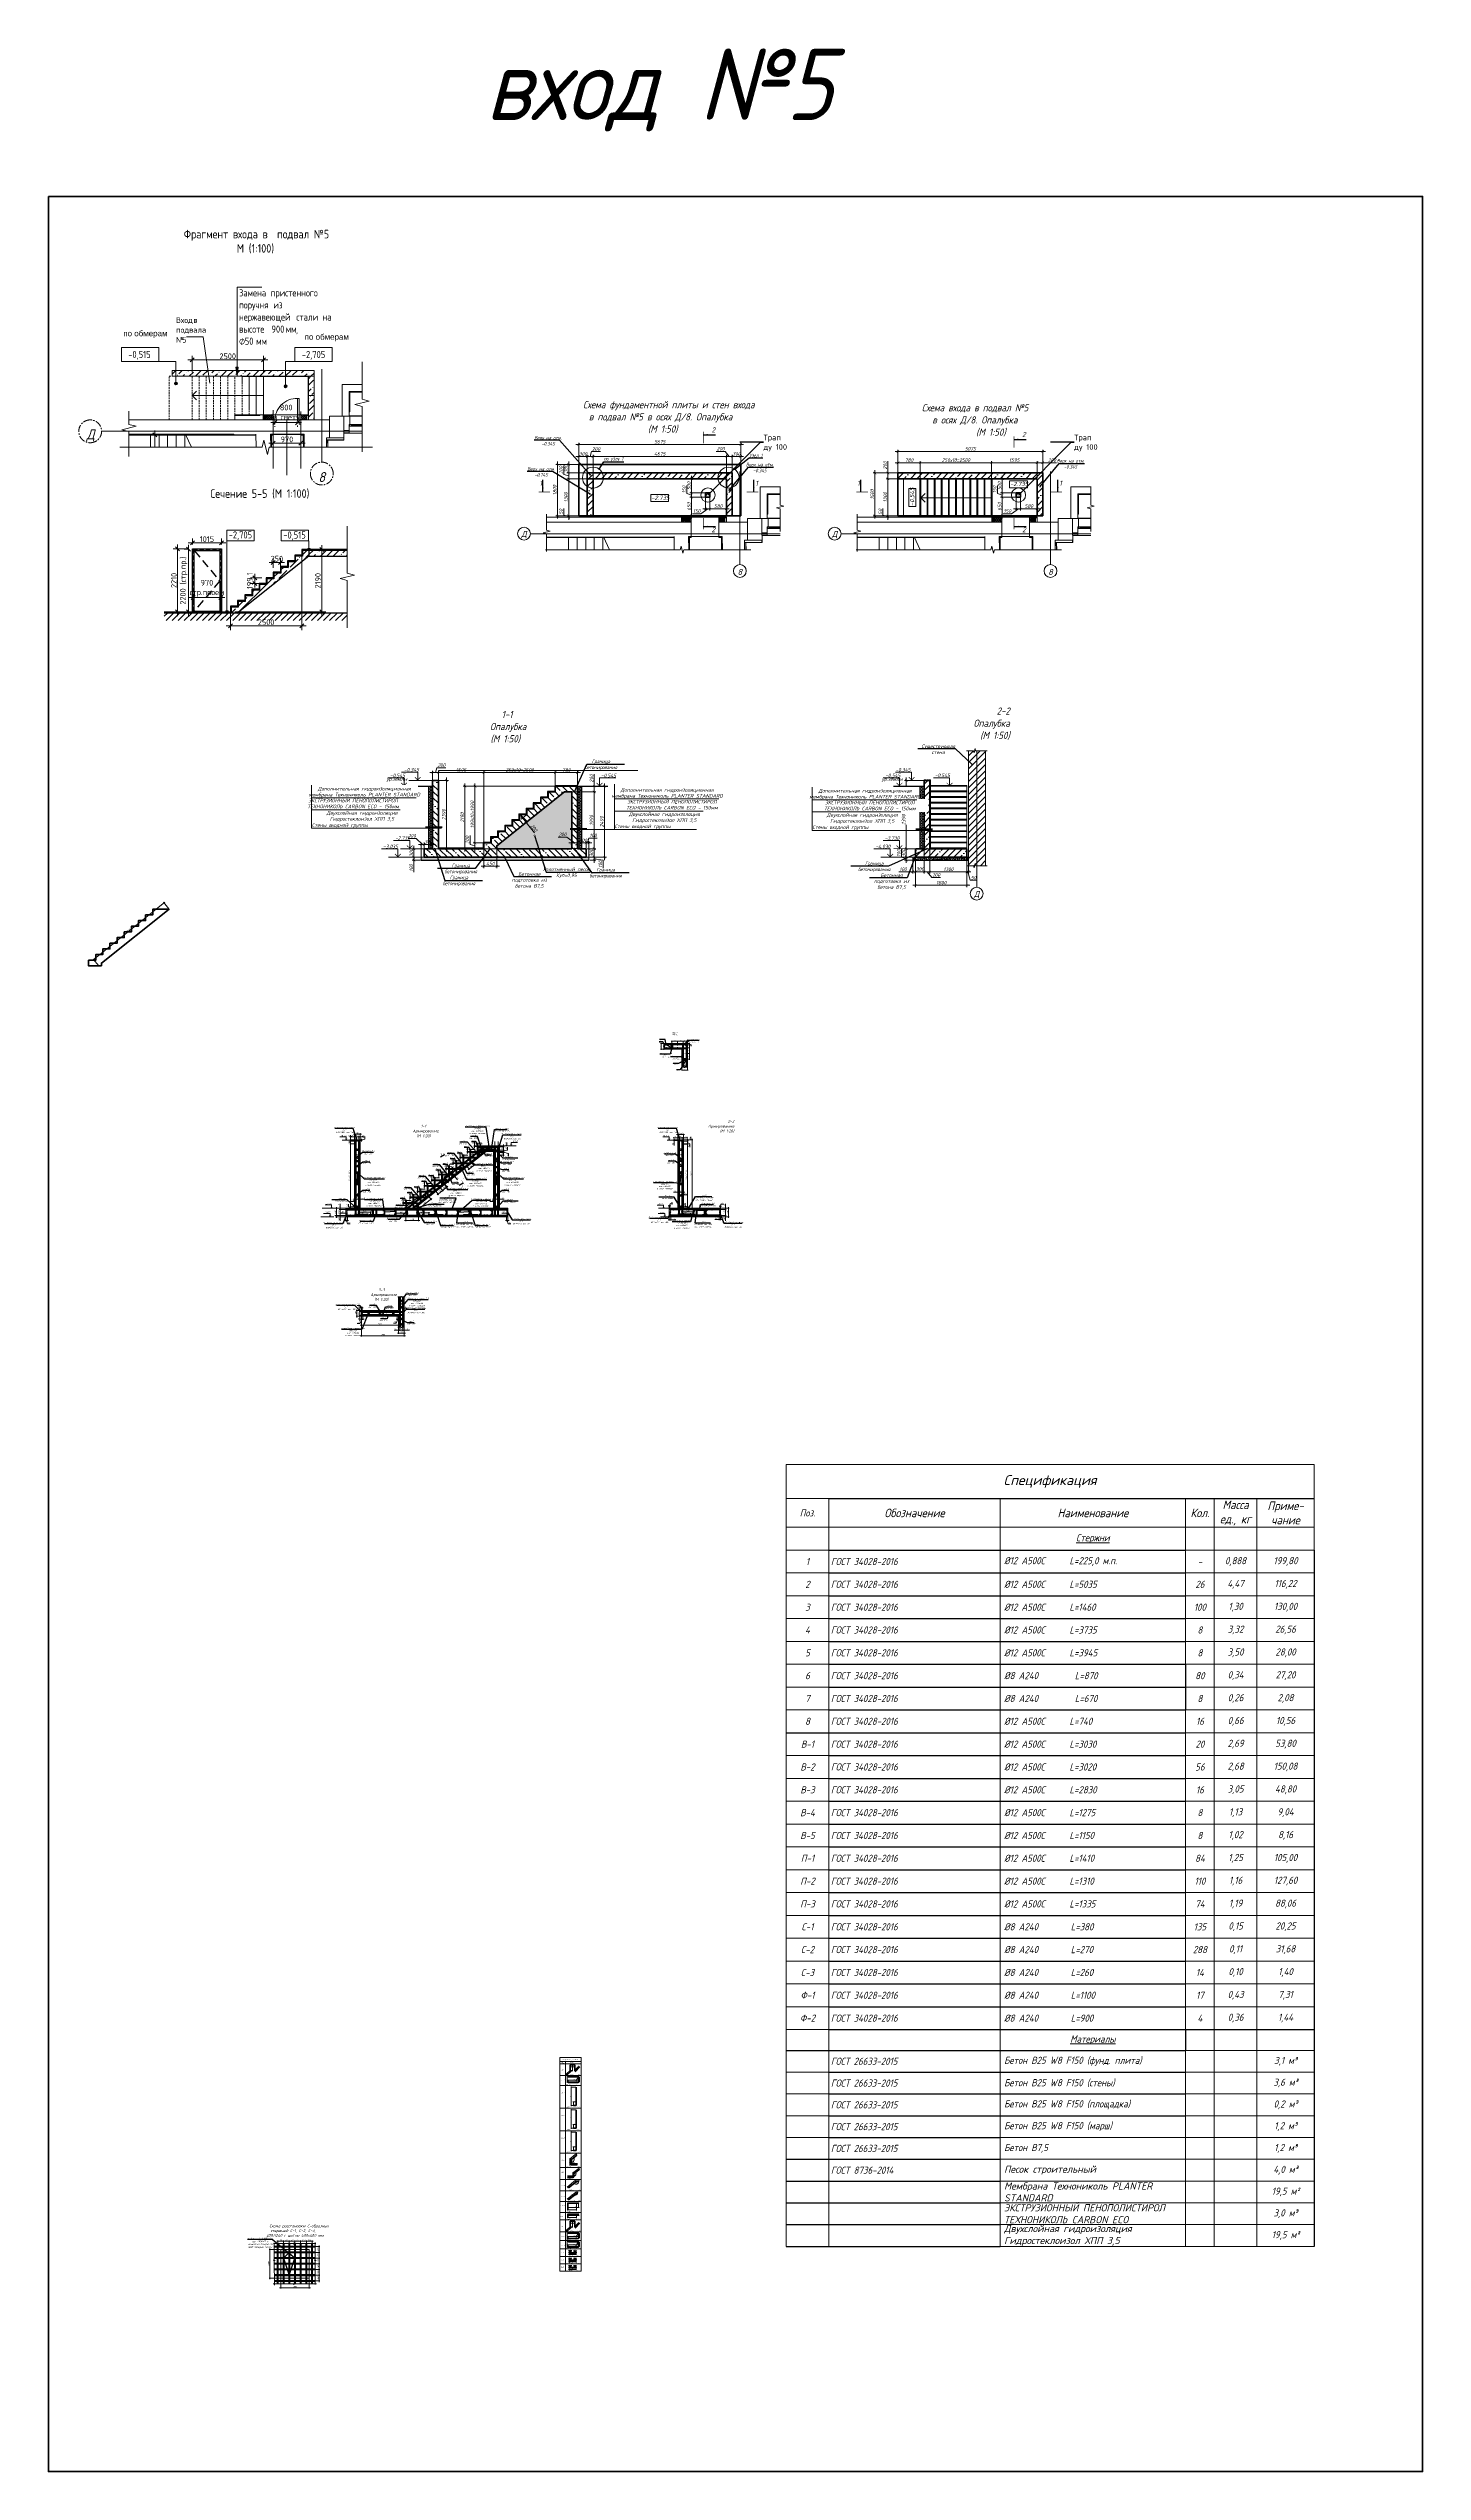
# Model space of a CAD drawing. Header units: millimetres. Extents: x 504091 to 2165846, y 135022 to 442887.
# Drawn here: x 1480135 to 1528279, y 202751 to 287660 of the extents above; entities that cross this region are included whole.
import ezdxf
from ezdxf import colors
from ezdxf.entities.mleader import LeaderData, LeaderLine
from ezdxf.math import Vec2, Vec3

# ---------------------------------------------------------------- set-up
doc = ezdxf.new("R2010")
doc.units = ezdxf.units.MM
for name, pattern in [('ADSK_Линия сетки', [25, 20, -2.5, 0, -2.5]), ('IMPORT-ADSK_Штриховая_ш3 п1_5 _2_', [4.5, 3, -1.5]), ('осеваяX2', [4, 2.5, -0.5, 0.5, -0.5])]:
    doc.linetypes.add(name, pattern=pattern)
doc.layers.get('Defpoints').update_dxf_attribs({"color": 255})
for name, color, linetype, lineweight in [('!_КР_Размеры', 7, 'Continuous', 9), ('+АР_Вспомогательная', 7, 'Continuous', 9), ('_ Окна', 7, 'Continuous', 30), ('A-ANNO-DIMS', 211, 'Continuous', 9), ('A-ANNO-NOTE', 131, 'Continuous', 20), ('A-DETL', 90, 'Continuous', 9), ('A-DETL-GENF', 92, 'Continuous', 18), ('A-DETL-MEDM', 33, 'Continuous', 9), ('A-DETL-THIN', 151, 'Continuous', 18), ('A-FLOR', 192, 'Continuous', 18), ('A-FLOR-PATT', 8, 'Continuous', 40), ('A-WALL', 113, 'Continuous', 18), ('G-ANNO-DIMS', 111, 'Continuous', 9), ('G-ANNO-TEXT', 231, 'Continuous', 9), ('S-STRS', 31, 'Continuous', 9), ('S-STRS-ANNO', 31, 'Continuous', 18), ('Аннотация', 7, 'Continuous', 9), ('Арматура 12', 26, 'Continuous', 50), ('Барболитна входные группы План подвала_dwg', 252, 'Continuous', 9), ('Двери', 7, 'Continuous', 20), ('К_Арматура 8', 134, 'Continuous', 50), ('КР_Арматура 12', 174, 'Continuous', 40), ('КР_арматура 16', 224, 'Continuous', 50), ('КР_арматура 8', 232, 'Continuous', 50), ('Монолит тонкий', 204, 'Continuous', 9), ('Обобщенные модели', 7, 'Continuous', 18), ('Окна', 7, 'Continuous', 18), ('ОПАЛУБКА', 32, 'Continuous', 30), ('Оси', 165, 'осеваяX2', 13), ('отметки', 7, 'Continuous', 20), ('Перекрытие', 7, 'Continuous', 18), ('Размер', 7, 'Continuous', 13), ('размеры', 7, 'Continuous', 9), ('Размеры (линейные)', 154, 'Continuous', 9), ('Размеры КР', 164, 'Continuous', 9), ('СПДС_+АР_Выноски', 4, 'Continuous', 9)]:
    doc.layers.add(name, color=color, linetype=linetype, lineweight=lineweight)
doc.layers.add('!Defpoints', color=255, linetype='Continuous', lineweight=5, plot=False)
doc.layers.add('ВСПОМОГАТЕЛЬНЫЙ', color=52, linetype='Continuous', lineweight=5, plot=False)
for name, color, linetype in [('PDF _Геометрия', 7, 'Continuous'), ('PS_Выноски', 7, 'Continuous'), ('PS_Обозначения', 7, 'Continuous'), ('SGRAND', 7, 'Continuous'), ('Контур', 7, 'Continuous'), ('Текст', 7, 'Continuous')]:
    doc.layers.add(name, color=color, linetype=linetype)
doc.styles.add('GOST 2.304_new', font='isocpeur.ttf', dxfattribs={"width": 0.9, "oblique": 15})
doc.styles.add('GOST Common', font='GOST_Common.ttf', dxfattribs={"width": 0.9, "height": 350})
doc.styles.add('GOST Common_1', font='GOST_Common.ttf', dxfattribs={"width": 0.9, "height": 250})
doc.styles.add('GOST Common_2', font='GOST_Common.ttf', dxfattribs={"width": 0.9, "height": 200})
doc.styles.add('GOST Common_4', font='GOST_Common.ttf', dxfattribs={"width": 0.9, "height": 200})
doc.styles.add('GOST Common_6', font='GOST_Common.ttf', dxfattribs={"width": 0.9, "height": 200})
doc.styles.add('ISOCPEUR_ГОСТ', font='isocpeui.ttf', dxfattribs={"width": 0.85, "height": 2.5})
doc.styles.add('PDF ISOCPEUR', font='isocpeur.ttf')
doc.styles.get("Standard").update_dxf_attribs({"font": 'arial.ttf'})
doc.linetypes.add('zem', pattern='A,1.9,[130,ltypeshp.shx,S=2.4,R=135,X=0.5,Y=-1.8],2,[130,ltypeshp.shx,S=2.4,R=135,X=0.5,Y=-1.8],2,[130,ltypeshp.shx,S=2.4,R=135,X=0.5,Y=-1.8],3.8', length=9.7)
doc.linetypes.add('зигзаг', pattern='A,0.00254,-5.08,[131,ltypeshp.shx,S=5.08,R=0,X=-5.08,Y=0],-10.16,[131,ltypeshp.shx,S=5.08,R=180,X=5.08,Y=0],-5.08', length=20.32254)
doc.dimstyles.new('ADSK_Основной_2_5_мм_Округление_до_10_мм', dxfattribs={"dimscale": 304.8, "dimtxt": 251.428749, "dimasz": 0.463911, "dimexe": 0.492126, "dimexo": 0.492126, "dimgap": 0.098425, "dimtad": 1, "dimdec": 0, "dimrnd": 10, "dimdsep": 46, "dimtxsty": 'GOST Common_1', "dimblk1": 'OBLIQUE', "dimblk2": 'OBLIQUE', "dimsah": 1, "dimcen": 0.09, "dimdle": 0.492126, "dimazin": 2, "dimtfac": 1, "dimtdec": 4, "dimtix": 1, "dimtmove": 0, "dimatfit": 3, "dimfxl": 0, "dimtvp": 1, "dimtolj": 1, "dimtzin": 0, "dimlwd": 20, "dimlwe": 20, "dimarcsym": 0})
doc.dimstyles.new('ADSK_Основной_2_мм', dxfattribs={"dimscale": 304.8, "dimtxt": 201.142999, "dimasz": 0.463911, "dimexe": 0.492126, "dimexo": 0.492126, "dimgap": 0.098425, "dimtad": 1, "dimrnd": 0.01, "dimdsep": 46, "dimtxsty": 'GOST Common_4', "dimblk1": 'OBLIQUE', "dimblk2": 'OBLIQUE', "dimsah": 1, "dimcen": 0.09, "dimdle": 0.492126, "dimazin": 2, "dimtfac": 1, "dimtdec": 4, "dimtix": 1, "dimtmove": 0, "dimatfit": 3, "dimfxl": 0, "dimtvp": 1, "dimtolj": 1, "dimtzin": 0, "dimlwd": 20, "dimlwe": 20, "dimarcsym": 0})
doc.dimstyles.new('SPDS 1_10', dxfattribs={"dimscale": 10, "dimtxt": 2.5, "dimasz": 1.77, "dimexe": 1.25, "dimexo": 0.625, "dimtad": 1, "dimdec": 0, "dimrnd": 0.001, "dimtxsty": 'GOST 2.304_new', "dimblk": 'ARCHTICK', "dimcen": 2.5, "dimdle": 2, "dimclrt": 256, "dimadec": 0, "dimazin": 2, "dimtfac": 0.75, "dimtdec": 0, "dimtmove": 1, "dimatfit": 3, "dimfxl": 0, "dimtolj": 1, "dimlwd": 9, "dimlwe": 9, "dimarcsym": 0})
doc.dimstyles.new('SPDS 1_20', dxfattribs={"dimscale": 20, "dimtxt": 2.5, "dimasz": 1.77, "dimexe": 1.25, "dimexo": 0.625, "dimtad": 1, "dimdec": 0, "dimrnd": 0.001, "dimtxsty": 'GOST 2.304_new', "dimblk": 'ARCHTICK', "dimcen": 2.5, "dimdle": 2, "dimclrt": 256, "dimadec": 0, "dimazin": 2, "dimtfac": 0.75, "dimtdec": 0, "dimtmove": 1, "dimatfit": 3, "dimfxl": 0, "dimtolj": 1, "dimlwd": 9, "dimlwe": 9, "dimarcsym": 0})
doc.dimstyles.new('SPDS 1_50', dxfattribs={"dimscale": 50, "dimtxt": 2.5, "dimasz": 1.77, "dimexe": 1.25, "dimexo": 0.625, "dimtad": 1, "dimdec": 0, "dimrnd": 0.001, "dimzin": 9, "dimtxsty": 'GOST 2.304_new', "dimblk": 'ARCHTICK', "dimcen": 2.5, "dimdle": 2, "dimclrt": 256, "dimadec": 0, "dimazin": 2, "dimtfac": 0.75, "dimtdec": 0, "dimtmove": 1, "dimatfit": 3, "dimfxl": 0, "dimtolj": 1, "dimlwd": 9, "dimlwe": 9, "dimarcsym": 0})
pattern_1 = [(45, (1482256.46, 326677.1), (-224.5064, 224.5064), []), (45, (1482480.97, 326677.1), (-224.5064, 224.5064), [396.875, -79.375, 3.353, -76.022])]
pattern_2 = [(45, (1520514.8, 276599.38), (84.18955, 308.69595), [396.875, -79.375, 3.353, -76.022])]
pattern_3 = [(45, (455277.81, 39026.592), (-11.22532015, 11.22532015), [])]
pattern_4 = [(45, (443530.45, 39009.824), (-11.22532015, 11.22532015), [])]

# ---------------------------------------------------------------- blocks, each defined once
blk = doc.blocks.new('_DotSmall')
at = {"color": 0, "linetype": 'ByBlock', "lineweight": 35, "const_width": 0.5}
blk.add_lwpolyline([(-0.0625, 0, 1), (0.0625, 0, 1)], format="xyb", close=True, dxfattribs=at)
blk = doc.blocks.new('_ArchTick')
at = {"color": 0, "linetype": 'ByBlock', "const_width": 0.15}
blk.add_lwpolyline([(-0.5, -0.5), (0.5, 0.5)], dxfattribs=at)
blk = doc.blocks.new('*D3476')
at = {"layer": 'Defpoints', "color": 0, "lineweight": 20, "transparency": 16777216}
for p in [(1502486, 252748), (1502531, 252793), (1502593, 252748)]:
    blk.add_point(p, dxfattribs=at)
at = {"layer": 'Размеры КР', "color": 0, "lineweight": 9, "transparency": 16777216}
for p, q in [((1502492, 252748), (1502605, 252748)), ((1502537, 252793), (1502605, 252793)), ((1502593, 252813), (1502593, 252728)), ((1502593, 252771), (1502649, 252751)), ((1502649, 252751), (1502649, 252702))]:
    blk.add_line(p, q, dxfattribs=at)
at = {"layer": 'Размеры КР', "color": 0, "lineweight": 9, "transparency": 16777216, "xscale": 17.7, "yscale": 17.7, "zscale": 17.7}
for p, rotation in [((1502593, 252793), 90), ((1502593, 252748), 270)]:
    blk.add_blockref('_ArchTick', p, dxfattribs=dict(at, rotation=rotation))
at = {"layer": 'Размеры КР', "lineweight": 20, "transparency": 16777216, "insert": (1502631, 252726), "char_height": 25, "attachment_point": 5, "rotation": 90, "style": 'GOST 2.304_new'}
blk.add_mtext('\\A1;45', dxfattribs=at)
blk = doc.blocks.new('*D3477')
at = {"layer": 'Defpoints', "color": 0, "lineweight": 20, "transparency": 16777216}
for p in [(1502376, 252638), (1502486, 252748), (1502593, 252638)]:
    blk.add_point(p, dxfattribs=at)
at = {"layer": 'Размеры КР', "color": 0, "lineweight": 9, "transparency": 16777216}
for p, q in [((1502382, 252638), (1502605, 252638)), ((1502492, 252748), (1502605, 252748)), ((1502593, 252768), (1502593, 252618))]:
    blk.add_line(p, q, dxfattribs=at)
at = {"layer": 'Размеры КР', "color": 0, "lineweight": 9, "transparency": 16777216, "xscale": 17.7, "yscale": 17.7, "zscale": 17.7}
for p, rotation in [((1502593, 252748), 90), ((1502593, 252638), 270)]:
    blk.add_blockref('_ArchTick', p, dxfattribs=dict(at, rotation=rotation))
at = {"layer": 'Размеры КР', "lineweight": 20, "transparency": 16777216, "insert": (1502574, 252693), "char_height": 25, "attachment_point": 5, "rotation": 90, "style": 'GOST 2.304_new'}
blk.add_mtext('\\A1;110', dxfattribs=at)
blk = doc.blocks.new('*D3478')
at = {"layer": 'Defpoints', "color": 0, "lineweight": 20, "transparency": 16777216}
for p in [(1502376, 252638), (1502486, 252438), (1502593, 252438)]:
    blk.add_point(p, dxfattribs=at)
at = {"layer": 'Размеры КР', "color": 0, "lineweight": 9, "transparency": 16777216}
for p, q in [((1502382, 252638), (1502605, 252638)), ((1502492, 252438), (1502605, 252438)), ((1502593, 252658), (1502593, 252418))]:
    blk.add_line(p, q, dxfattribs=at)
at = {"layer": 'Размеры КР', "color": 0, "lineweight": 9, "transparency": 16777216, "xscale": 17.7, "yscale": 17.7, "zscale": 17.7}
for p, rotation in [((1502593, 252638), 90), ((1502593, 252438), 270)]:
    blk.add_blockref('_ArchTick', p, dxfattribs=dict(at, rotation=rotation))
at = {"layer": 'Размеры КР', "lineweight": 20, "transparency": 16777216, "insert": (1502574, 252538), "char_height": 25, "attachment_point": 5, "rotation": 90, "style": 'GOST 2.304_new'}
blk.add_mtext('\\A1;200', dxfattribs=at)
blk = doc.blocks.new('*D3479')
at = {"layer": 'Defpoints', "color": 0, "lineweight": 20, "transparency": 16777216}
for p in [(1502486, 252438), (1502486, 252238), (1502593, 252238)]:
    blk.add_point(p, dxfattribs=at)
at = {"layer": 'Размеры КР', "color": 0, "lineweight": 9, "transparency": 16777216}
for p, q in [((1502492, 252438), (1502605, 252438)), ((1502492, 252238), (1502605, 252238)), ((1502593, 252458), (1502593, 252218))]:
    blk.add_line(p, q, dxfattribs=at)
at = {"layer": 'Размеры КР', "color": 0, "lineweight": 9, "transparency": 16777216, "xscale": 17.7, "yscale": 17.7, "zscale": 17.7}
for p, rotation in [((1502593, 252438), 90), ((1502593, 252238), 270)]:
    blk.add_blockref('_ArchTick', p, dxfattribs=dict(at, rotation=rotation))
at = {"layer": 'Размеры КР', "lineweight": 20, "transparency": 16777216, "insert": (1502574, 252338), "char_height": 25, "attachment_point": 5, "rotation": 90, "style": 'GOST 2.304_new'}
blk.add_mtext('\\A1;200', dxfattribs=at)
blk = doc.blocks.new('*D3480')
at = {"layer": 'Defpoints', "color": 0, "lineweight": 20, "transparency": 16777216}
for p in [(1502486, 252870), (1502486, 252748), (1502531, 252793)]:
    blk.add_point(p, dxfattribs=at)
at = {"layer": 'Размеры КР', "color": 0, "lineweight": 9, "transparency": 16777216}
for p, q in [((1502551, 252870), (1502466, 252870)), ((1502486, 252755), (1502486, 252882)), ((1502508, 252870), (1502519, 252904)), ((1502519, 252904), (1502567, 252904)), ((1502531, 252800), (1502531, 252882))]:
    blk.add_line(p, q, dxfattribs=at)
at = {"layer": 'Размеры КР', "color": 0, "lineweight": 9, "transparency": 16777216, "xscale": 17.7, "yscale": 17.7, "zscale": 17.7, "rotation": 180}
blk.add_blockref('_ArchTick', (1502486, 252870), dxfattribs=at)
at = {"layer": 'Размеры КР', "color": 0, "lineweight": 9, "transparency": 16777216, "xscale": 17.7, "yscale": 17.7, "zscale": 17.7}
blk.add_blockref('_ArchTick', (1502531, 252870), dxfattribs=at)
at = {"layer": 'Размеры КР', "lineweight": 20, "transparency": 16777216, "insert": (1502543, 252923), "char_height": 25, "attachment_point": 5, "style": 'GOST 2.304_new'}
blk.add_mtext('\\A1;45', dxfattribs=at)
blk = doc.blocks.new('*D3481')
at = {"layer": 'Defpoints', "color": 0, "lineweight": 20, "transparency": 16777216}
for p in [(1502376, 252870), (1502376, 252748), (1502486, 252748)]:
    blk.add_point(p, dxfattribs=at)
at = {"layer": 'Размеры КР', "color": 0, "lineweight": 9, "transparency": 16777216}
for p, q in [((1502506, 252870), (1502356, 252870)), ((1502376, 252755), (1502376, 252882)), ((1502486, 252755), (1502486, 252882))]:
    blk.add_line(p, q, dxfattribs=at)
at = {"layer": 'Размеры КР', "color": 0, "lineweight": 9, "transparency": 16777216, "xscale": 17.7, "yscale": 17.7, "zscale": 17.7, "rotation": 180}
blk.add_blockref('_ArchTick', (1502376, 252870), dxfattribs=at)
at = {"layer": 'Размеры КР', "color": 0, "lineweight": 9, "transparency": 16777216, "xscale": 17.7, "yscale": 17.7, "zscale": 17.7}
blk.add_blockref('_ArchTick', (1502486, 252870), dxfattribs=at)
at = {"layer": 'Размеры КР', "lineweight": 20, "transparency": 16777216, "insert": (1502431, 252888), "char_height": 25, "attachment_point": 5, "style": 'GOST 2.304_new'}
blk.add_mtext('\\A1;110', dxfattribs=at)
blk = doc.blocks.new('*D3482')
at = {"layer": 'Defpoints', "color": 0, "lineweight": 20, "transparency": 16777216}
for p in [(1502176, 252870), (1502176, 252748), (1502376, 252748)]:
    blk.add_point(p, dxfattribs=at)
at = {"layer": 'Размеры КР', "color": 0, "lineweight": 9, "transparency": 16777216}
for p, q in [((1502396, 252870), (1502156, 252870)), ((1502176, 252755), (1502176, 252882)), ((1502376, 252755), (1502376, 252882))]:
    blk.add_line(p, q, dxfattribs=at)
at = {"layer": 'Размеры КР', "color": 0, "lineweight": 9, "transparency": 16777216, "xscale": 17.7, "yscale": 17.7, "zscale": 17.7, "rotation": 180}
blk.add_blockref('_ArchTick', (1502176, 252870), dxfattribs=at)
at = {"layer": 'Размеры КР', "color": 0, "lineweight": 9, "transparency": 16777216, "xscale": 17.7, "yscale": 17.7, "zscale": 17.7}
blk.add_blockref('_ArchTick', (1502376, 252870), dxfattribs=at)
at = {"layer": 'Размеры КР', "lineweight": 20, "transparency": 16777216, "insert": (1502276, 252888), "char_height": 25, "attachment_point": 5, "style": 'GOST 2.304_new'}
blk.add_mtext('\\A1;200', dxfattribs=at)
blk = doc.blocks.new('*D3483')
at = {"layer": 'Defpoints', "color": 0, "lineweight": 20, "transparency": 16777216}
for p in [(1501976, 252870), (1501976, 252748), (1502176, 252748)]:
    blk.add_point(p, dxfattribs=at)
at = {"layer": 'Размеры КР', "color": 0, "lineweight": 9, "transparency": 16777216}
for p, q in [((1502196, 252870), (1501956, 252870)), ((1501976, 252755), (1501976, 252882)), ((1502176, 252755), (1502176, 252882))]:
    blk.add_line(p, q, dxfattribs=at)
at = {"layer": 'Размеры КР', "color": 0, "lineweight": 9, "transparency": 16777216, "xscale": 17.7, "yscale": 17.7, "zscale": 17.7, "rotation": 180}
blk.add_blockref('_ArchTick', (1501976, 252870), dxfattribs=at)
at = {"layer": 'Размеры КР', "color": 0, "lineweight": 9, "transparency": 16777216, "xscale": 17.7, "yscale": 17.7, "zscale": 17.7}
blk.add_blockref('_ArchTick', (1502176, 252870), dxfattribs=at)
at = {"layer": 'Размеры КР', "lineweight": 20, "transparency": 16777216, "insert": (1502076, 252888), "char_height": 25, "attachment_point": 5, "style": 'GOST 2.304_new'}
blk.add_mtext('\\A1;200', dxfattribs=at)
blk = doc.blocks.new('*D3484')
at = {"layer": 'Defpoints', "color": 0, "lineweight": 20, "transparency": 16777216}
for p in [(1502331, 252110), (1502531, 252071), (1502531, 251854)]:
    blk.add_point(p, dxfattribs=at)
at = {"layer": 'Размеры КР', "color": 0, "lineweight": 9, "transparency": 16777216}
for p, q in [((1502311, 251854), (1502551, 251854)), ((1502331, 252104), (1502331, 251841)), ((1502531, 252065), (1502531, 251841))]:
    blk.add_line(p, q, dxfattribs=at)
at = {"layer": 'Размеры КР', "color": 0, "lineweight": 9, "transparency": 16777216, "xscale": 17.7, "yscale": 17.7, "zscale": 17.7, "rotation": 180}
blk.add_blockref('_ArchTick', (1502331, 251854), dxfattribs=at)
at = {"layer": 'Размеры КР', "color": 0, "lineweight": 9, "transparency": 16777216, "xscale": 17.7, "yscale": 17.7, "zscale": 17.7}
blk.add_blockref('_ArchTick', (1502531, 251854), dxfattribs=at)
at = {"layer": 'Размеры КР', "lineweight": 20, "transparency": 16777216, "insert": (1502431, 251872), "char_height": 25, "attachment_point": 5, "style": 'GOST 2.304_new'}
blk.add_mtext('\\A1;200', dxfattribs=at)
blk = doc.blocks.new('*D3485')
at = {"layer": 'Defpoints', "color": 0, "lineweight": 20, "transparency": 16777216}
for p in [(1501598, 252793), (1501781, 252593), (1501795, 252793)]:
    blk.add_point(p, dxfattribs=at)
at = {"layer": 'Размеры КР', "color": 0, "lineweight": 9, "transparency": 16777216}
for p, q in [((1501789, 252793), (1501585, 252793)), ((1501775, 252593), (1501585, 252593)), ((1501598, 252573), (1501598, 252813))]:
    blk.add_line(p, q, dxfattribs=at)
at = {"layer": 'Размеры КР', "color": 0, "lineweight": 9, "transparency": 16777216, "xscale": 17.7, "yscale": 17.7, "zscale": 17.7}
for p, rotation in [((1501598, 252793), 90), ((1501598, 252593), 270)]:
    blk.add_blockref('_ArchTick', p, dxfattribs=dict(at, rotation=rotation))
at = {"layer": 'Размеры КР', "lineweight": 20, "transparency": 16777216, "insert": (1501579, 252693), "char_height": 25, "attachment_point": 5, "rotation": 90, "style": 'GOST 2.304_new'}
blk.add_mtext('\\A1;200', dxfattribs=at)
blk = doc.blocks.new('*D3486')
at = {"layer": 'Defpoints', "color": 0, "lineweight": 20, "ltscale": 100, "transparency": 16777216}
for p in [(1489481, 209632), (1489481, 209432), (1489622, 209632)]:
    blk.add_point(p, dxfattribs=at)
at = {"layer": 'размеры', "color": 0, "lineweight": 9, "ltscale": 100, "transparency": 16777216}
for p, q in [((1489493, 209632), (1489647, 209632)), ((1489493, 209432), (1489647, 209432)), ((1489622, 209392), (1489622, 209672))]:
    blk.add_line(p, q, dxfattribs=at)
at = {"layer": 'размеры', "color": 0, "lineweight": 9, "ltscale": 100, "transparency": 16777216, "xscale": 35.4, "yscale": 35.4, "zscale": 35.4}
for p, rotation in [((1489622, 209632), 90), ((1489622, 209432), 270)]:
    blk.add_blockref('_ArchTick', p, dxfattribs=dict(at, rotation=rotation))
at = {"layer": 'размеры', "ltscale": 100, "transparency": 16777216, "insert": (1489585, 209532), "char_height": 50, "attachment_point": 5, "rotation": 90, "style": 'GOST 2.304_new'}
blk.add_mtext('\\A1;200', dxfattribs=at)
blk = doc.blocks.new('*D3487')
at = {"layer": 'Defpoints', "color": 0, "lineweight": 20, "ltscale": 100, "transparency": 16777216}
for p in [(1489471, 209832), (1489622, 209832), (1489481, 209632)]:
    blk.add_point(p, dxfattribs=at)
at = {"layer": 'размеры', "color": 0, "lineweight": 9, "ltscale": 100, "transparency": 16777216}
for p, q in [((1489483, 209832), (1489647, 209832)), ((1489622, 209592), (1489622, 209872)), ((1489493, 209632), (1489647, 209632))]:
    blk.add_line(p, q, dxfattribs=at)
at = {"layer": 'размеры', "color": 0, "lineweight": 9, "ltscale": 100, "transparency": 16777216, "xscale": 35.4, "yscale": 35.4, "zscale": 35.4}
for p, rotation in [((1489622, 209832), 90), ((1489622, 209632), 270)]:
    blk.add_blockref('_ArchTick', p, dxfattribs=dict(at, rotation=rotation))
at = {"layer": 'размеры', "ltscale": 100, "transparency": 16777216, "insert": (1489585, 209732), "char_height": 50, "attachment_point": 5, "rotation": 90, "style": 'GOST 2.304_new'}
blk.add_mtext('\\A1;200', dxfattribs=at)
blk = doc.blocks.new('*D3488')
at = {"layer": 'Defpoints', "color": 0, "lineweight": 20, "ltscale": 100, "transparency": 16777216}
for p in [(1489471, 209832), (1489479, 210032), (1489622, 210032)]:
    blk.add_point(p, dxfattribs=at)
at = {"layer": 'размеры', "color": 0, "lineweight": 9, "ltscale": 100, "transparency": 16777216}
for p, q in [((1489483, 209832), (1489647, 209832)), ((1489491, 210032), (1489647, 210032)), ((1489622, 209792), (1489622, 210072))]:
    blk.add_line(p, q, dxfattribs=at)
at = {"layer": 'размеры', "color": 0, "lineweight": 9, "ltscale": 100, "transparency": 16777216, "xscale": 35.4, "yscale": 35.4, "zscale": 35.4}
for p, rotation in [((1489622, 210032), 90), ((1489622, 209832), 270)]:
    blk.add_blockref('_ArchTick', p, dxfattribs=dict(at, rotation=rotation))
at = {"layer": 'размеры', "ltscale": 100, "transparency": 16777216, "insert": (1489585, 209932), "char_height": 50, "attachment_point": 5, "rotation": 90, "style": 'GOST 2.304_new'}
blk.add_mtext('\\A1;200', dxfattribs=at)
blk = doc.blocks.new('*D3489')
at = {"layer": 'Defpoints', "color": 0, "lineweight": 20, "ltscale": 100, "transparency": 16777216}
for p in [(1489464, 210232), (1489479, 210032), (1489622, 210232)]:
    blk.add_point(p, dxfattribs=at)
at = {"layer": 'размеры', "color": 0, "lineweight": 9, "ltscale": 100, "transparency": 16777216}
for p, q in [((1489476, 210232), (1489647, 210232)), ((1489491, 210032), (1489647, 210032)), ((1489622, 209992), (1489622, 210272))]:
    blk.add_line(p, q, dxfattribs=at)
at = {"layer": 'размеры', "color": 0, "lineweight": 9, "ltscale": 100, "transparency": 16777216, "xscale": 35.4, "yscale": 35.4, "zscale": 35.4}
for p, rotation in [((1489622, 210232), 90), ((1489622, 210032), 270)]:
    blk.add_blockref('_ArchTick', p, dxfattribs=dict(at, rotation=rotation))
at = {"layer": 'размеры', "ltscale": 100, "transparency": 16777216, "insert": (1489585, 210132), "char_height": 50, "attachment_point": 5, "rotation": 90, "style": 'GOST 2.304_new'}
blk.add_mtext('\\A1;200', dxfattribs=at)
blk = doc.blocks.new('*D3490')
at = {"layer": 'Defpoints', "color": 0, "lineweight": 20, "ltscale": 100, "transparency": 16777216}
for p in [(1489450, 210432), (1489464, 210232), (1489622, 210432)]:
    blk.add_point(p, dxfattribs=at)
at = {"layer": 'размеры', "color": 0, "lineweight": 9, "ltscale": 100, "transparency": 16777216}
for p, q in [((1489462, 210432), (1489647, 210432)), ((1489476, 210232), (1489647, 210232)), ((1489622, 210192), (1489622, 210472))]:
    blk.add_line(p, q, dxfattribs=at)
at = {"layer": 'размеры', "color": 0, "lineweight": 9, "ltscale": 100, "transparency": 16777216, "xscale": 35.4, "yscale": 35.4, "zscale": 35.4}
for p, rotation in [((1489622, 210432), 90), ((1489622, 210232), 270)]:
    blk.add_blockref('_ArchTick', p, dxfattribs=dict(at, rotation=rotation))
at = {"layer": 'размеры', "ltscale": 100, "transparency": 16777216, "insert": (1489585, 210332), "char_height": 50, "attachment_point": 5, "rotation": 90, "style": 'GOST 2.304_new'}
blk.add_mtext('\\A1;200', dxfattribs=at)
blk = doc.blocks.new('*D3491')
at = {"layer": 'Defpoints', "color": 0, "lineweight": 20, "ltscale": 100, "transparency": 16777216}
for p in [(1489468, 210632), (1489622, 210632), (1489450, 210432)]:
    blk.add_point(p, dxfattribs=at)
at = {"layer": 'размеры', "color": 0, "lineweight": 9, "ltscale": 100, "transparency": 16777216}
for p, q in [((1489480, 210632), (1489647, 210632)), ((1489622, 210392), (1489622, 210672)), ((1489462, 210432), (1489647, 210432))]:
    blk.add_line(p, q, dxfattribs=at)
at = {"layer": 'размеры', "color": 0, "lineweight": 9, "ltscale": 100, "transparency": 16777216, "xscale": 35.4, "yscale": 35.4, "zscale": 35.4}
for p, rotation in [((1489622, 210632), 90), ((1489622, 210432), 270)]:
    blk.add_blockref('_ArchTick', p, dxfattribs=dict(at, rotation=rotation))
at = {"layer": 'размеры', "ltscale": 100, "transparency": 16777216, "insert": (1489585, 210532), "char_height": 50, "attachment_point": 5, "rotation": 90, "style": 'GOST 2.304_new'}
blk.add_mtext('\\A1;200', dxfattribs=at)
blk = doc.blocks.new('*D3492')
at = {"layer": 'Defpoints', "color": 0, "lineweight": 20, "ltscale": 100, "transparency": 16777216}
for p in [(1488271, 209532), (1489271, 209532), (1489271, 209187)]:
    blk.add_point(p, dxfattribs=at)
at = {"layer": 'размеры', "color": 0, "lineweight": 9, "ltscale": 100, "transparency": 16777216}
for p, q in [((1488231, 209187), (1489311, 209187)), ((1488271, 209520), (1488271, 209162)), ((1489271, 209520), (1489271, 209162))]:
    blk.add_line(p, q, dxfattribs=at)
at = {"layer": 'размеры', "color": 0, "lineweight": 9, "ltscale": 100, "transparency": 16777216, "xscale": 35.4, "yscale": 35.4, "zscale": 35.4, "rotation": 180}
blk.add_blockref('_ArchTick', (1488271, 209187), dxfattribs=at)
at = {"layer": 'размеры', "color": 0, "lineweight": 9, "ltscale": 100, "transparency": 16777216, "xscale": 35.4, "yscale": 35.4, "zscale": 35.4}
blk.add_blockref('_ArchTick', (1489271, 209187), dxfattribs=at)
at = {"layer": 'размеры', "ltscale": 100, "transparency": 16777216, "insert": (1488771, 209225), "char_height": 50, "attachment_point": 5, "style": 'GOST 2.304_new'}
blk.add_mtext('\\A1;1000', dxfattribs=at)
blk = doc.blocks.new('*D3493')
at = {"layer": 'Defpoints', "color": 0, "lineweight": 20, "ltscale": 100, "transparency": 16777216}
for p in [(1488271, 210532), (1487891, 209532), (1488271, 209532)]:
    blk.add_point(p, dxfattribs=at)
at = {"layer": 'размеры', "color": 0, "lineweight": 9, "ltscale": 100, "transparency": 16777216}
for p, q in [((1488258, 210532), (1487866, 210532)), ((1487891, 210572), (1487891, 209492)), ((1488258, 209532), (1487866, 209532))]:
    blk.add_line(p, q, dxfattribs=at)
at = {"layer": 'размеры', "color": 0, "lineweight": 9, "ltscale": 100, "transparency": 16777216, "xscale": 35.4, "yscale": 35.4, "zscale": 35.4}
for p, rotation in [((1487891, 210532), 90), ((1487891, 209532), 270)]:
    blk.add_blockref('_ArchTick', p, dxfattribs=dict(at, rotation=rotation))
at = {"layer": 'размеры', "ltscale": 100, "transparency": 16777216, "insert": (1487853, 210032), "char_height": 50, "attachment_point": 5, "rotation": 90, "style": 'GOST 2.304_new'}
blk.add_mtext('\\A1;1000', dxfattribs=at)
blk = doc.blocks.new('*D3494')
at = {"layer": 'Defpoints', "color": 0, "lineweight": 20, "ltscale": 100, "transparency": 16777216}
for p in [(1488171, 210741), (1488371, 210818), (1488371, 210741)]:
    blk.add_point(p, dxfattribs=at)
at = {"layer": 'размеры', "color": 0, "lineweight": 9, "ltscale": 100, "transparency": 16777216}
for p, q in [((1488131, 210818), (1488411, 210818)), ((1488171, 210754), (1488171, 210843)), ((1488371, 210754), (1488371, 210843))]:
    blk.add_line(p, q, dxfattribs=at)
at = {"layer": 'размеры', "color": 0, "lineweight": 9, "ltscale": 100, "transparency": 16777216, "xscale": 35.4, "yscale": 35.4, "zscale": 35.4, "rotation": 180}
blk.add_blockref('_ArchTick', (1488171, 210818), dxfattribs=at)
at = {"layer": 'размеры', "color": 0, "lineweight": 9, "ltscale": 100, "transparency": 16777216, "xscale": 35.4, "yscale": 35.4, "zscale": 35.4}
blk.add_blockref('_ArchTick', (1488371, 210818), dxfattribs=at)
at = {"layer": 'размеры', "ltscale": 100, "transparency": 16777216, "insert": (1488271, 210855), "char_height": 50, "attachment_point": 5, "style": 'GOST 2.304_new'}
blk.add_mtext('\\A1;200', dxfattribs=at)
blk = doc.blocks.new('*D3495')
at = {"layer": 'Defpoints', "color": 0, "lineweight": 20, "ltscale": 100, "transparency": 16777216}
for p in [(1488371, 210741), (1488571, 210818), (1488571, 210741)]:
    blk.add_point(p, dxfattribs=at)
at = {"layer": 'размеры', "color": 0, "lineweight": 9, "ltscale": 100, "transparency": 16777216}
for p, q in [((1488331, 210818), (1488611, 210818)), ((1488371, 210754), (1488371, 210843)), ((1488571, 210753), (1488571, 210843))]:
    blk.add_line(p, q, dxfattribs=at)
at = {"layer": 'размеры', "color": 0, "lineweight": 9, "ltscale": 100, "transparency": 16777216, "xscale": 35.4, "yscale": 35.4, "zscale": 35.4, "rotation": 180}
blk.add_blockref('_ArchTick', (1488371, 210818), dxfattribs=at)
at = {"layer": 'размеры', "color": 0, "lineweight": 9, "ltscale": 100, "transparency": 16777216, "xscale": 35.4, "yscale": 35.4, "zscale": 35.4}
blk.add_blockref('_ArchTick', (1488571, 210818), dxfattribs=at)
at = {"layer": 'размеры', "ltscale": 100, "transparency": 16777216, "insert": (1488471, 210855), "char_height": 50, "attachment_point": 5, "style": 'GOST 2.304_new'}
blk.add_mtext('\\A1;200', dxfattribs=at)
blk = doc.blocks.new('*D3496')
at = {"layer": 'Defpoints', "color": 0, "lineweight": 20, "ltscale": 100, "transparency": 16777216}
for p in [(1488571, 210741), (1488771, 210818), (1488771, 210741)]:
    blk.add_point(p, dxfattribs=at)
at = {"layer": 'размеры', "color": 0, "lineweight": 9, "ltscale": 100, "transparency": 16777216}
for p, q in [((1488531, 210818), (1488811, 210818)), ((1488571, 210753), (1488571, 210843)), ((1488771, 210753), (1488771, 210843))]:
    blk.add_line(p, q, dxfattribs=at)
at = {"layer": 'размеры', "color": 0, "lineweight": 9, "ltscale": 100, "transparency": 16777216, "xscale": 35.4, "yscale": 35.4, "zscale": 35.4, "rotation": 180}
blk.add_blockref('_ArchTick', (1488571, 210818), dxfattribs=at)
at = {"layer": 'размеры', "color": 0, "lineweight": 9, "ltscale": 100, "transparency": 16777216, "xscale": 35.4, "yscale": 35.4, "zscale": 35.4}
blk.add_blockref('_ArchTick', (1488771, 210818), dxfattribs=at)
at = {"layer": 'размеры', "ltscale": 100, "transparency": 16777216, "insert": (1488671, 210855), "char_height": 50, "attachment_point": 5, "style": 'GOST 2.304_new'}
blk.add_mtext('\\A1;200', dxfattribs=at)
blk = doc.blocks.new('*D3497')
at = {"layer": 'Defpoints', "color": 0, "lineweight": 20, "ltscale": 100, "transparency": 16777216}
for p in [(1488771, 210741), (1488971, 210818), (1488971, 210741)]:
    blk.add_point(p, dxfattribs=at)
at = {"layer": 'размеры', "color": 0, "lineweight": 9, "ltscale": 100, "transparency": 16777216}
for p, q in [((1488731, 210818), (1489011, 210818)), ((1488771, 210753), (1488771, 210843)), ((1488971, 210753), (1488971, 210843))]:
    blk.add_line(p, q, dxfattribs=at)
at = {"layer": 'размеры', "color": 0, "lineweight": 9, "ltscale": 100, "transparency": 16777216, "xscale": 35.4, "yscale": 35.4, "zscale": 35.4, "rotation": 180}
blk.add_blockref('_ArchTick', (1488771, 210818), dxfattribs=at)
at = {"layer": 'размеры', "color": 0, "lineweight": 9, "ltscale": 100, "transparency": 16777216, "xscale": 35.4, "yscale": 35.4, "zscale": 35.4}
blk.add_blockref('_ArchTick', (1488971, 210818), dxfattribs=at)
at = {"layer": 'размеры', "ltscale": 100, "transparency": 16777216, "insert": (1488871, 210855), "char_height": 50, "attachment_point": 5, "style": 'GOST 2.304_new'}
blk.add_mtext('\\A1;200', dxfattribs=at)
blk = doc.blocks.new('*D3498')
at = {"layer": 'Defpoints', "color": 0, "lineweight": 20, "ltscale": 100, "transparency": 16777216}
for p in [(1488971, 210741), (1489171, 210818), (1489171, 210741)]:
    blk.add_point(p, dxfattribs=at)
at = {"layer": 'размеры', "color": 0, "lineweight": 9, "ltscale": 100, "transparency": 16777216}
for p, q in [((1488931, 210818), (1489211, 210818)), ((1488971, 210753), (1488971, 210843)), ((1489171, 210753), (1489171, 210843))]:
    blk.add_line(p, q, dxfattribs=at)
at = {"layer": 'размеры', "color": 0, "lineweight": 9, "ltscale": 100, "transparency": 16777216, "xscale": 35.4, "yscale": 35.4, "zscale": 35.4, "rotation": 180}
blk.add_blockref('_ArchTick', (1488971, 210818), dxfattribs=at)
at = {"layer": 'размеры', "color": 0, "lineweight": 9, "ltscale": 100, "transparency": 16777216, "xscale": 35.4, "yscale": 35.4, "zscale": 35.4}
blk.add_blockref('_ArchTick', (1489171, 210818), dxfattribs=at)
at = {"layer": 'размеры', "ltscale": 100, "transparency": 16777216, "insert": (1489071, 210855), "char_height": 50, "attachment_point": 5, "style": 'GOST 2.304_new'}
blk.add_mtext('\\A1;200', dxfattribs=at)
blk = doc.blocks.new('*D3499')
at = {"layer": 'Defpoints', "color": 0, "lineweight": 20, "ltscale": 100, "transparency": 16777216}
for p in [(1489171, 210741), (1489371, 210818), (1489371, 210741)]:
    blk.add_point(p, dxfattribs=at)
at = {"layer": 'размеры', "color": 0, "lineweight": 9, "ltscale": 100, "transparency": 16777216}
for p, q in [((1489131, 210818), (1489411, 210818)), ((1489171, 210753), (1489171, 210843)), ((1489371, 210753), (1489371, 210843))]:
    blk.add_line(p, q, dxfattribs=at)
at = {"layer": 'размеры', "color": 0, "lineweight": 9, "ltscale": 100, "transparency": 16777216, "xscale": 35.4, "yscale": 35.4, "zscale": 35.4, "rotation": 180}
blk.add_blockref('_ArchTick', (1489171, 210818), dxfattribs=at)
at = {"layer": 'размеры', "color": 0, "lineweight": 9, "ltscale": 100, "transparency": 16777216, "xscale": 35.4, "yscale": 35.4, "zscale": 35.4}
blk.add_blockref('_ArchTick', (1489371, 210818), dxfattribs=at)
at = {"layer": 'размеры', "ltscale": 100, "transparency": 16777216, "insert": (1489271, 210855), "char_height": 50, "attachment_point": 5, "style": 'GOST 2.304_new'}
blk.add_mtext('\\A1;200', dxfattribs=at)
blk = doc.blocks.new('Барболитна входные группы План подвала_dwg_окна_rehau_двупольное - 1360х1320Н ОК33-3751932-План подвала-498517-5')
at = {"layer": '_ Окна'}
for p, q in [((-680, -105), (-680, -45)), ((-624, -75), (-246, -75))]:
    blk.add_line(p, q, dxfattribs=at)
at = {"layer": '_ Окна', "color": 250, "lineweight": 18, "flags": 128}
blk.add_lwpolyline([(-624, -45), (-624, -105), (-700, -105), (-700, -45)], close=True, dxfattribs=at)
at = {"layer": 'Окна', "flags": 128}
blk.add_lwpolyline([(-246, -45), (-624, -45), (-700, -45), (-700, -105), (-624, -105), (-246, -105)], dxfattribs=at)
blk = doc.blocks.new('Барболитна входные группы План подвала_dwg_Высотные отметки - Рамка-12095-План подвала-V1-5')
at = {"layer": 'Аннотация', "flags": 128}
blk.add_lwpolyline([(-6.5, 0), (-6.5, 5), (6.5, 5), (6.5, 0)], close=True, dxfattribs=at)
blk = doc.blocks.new('_Oblique')
at = {"color": 0, "linetype": 'ByBlock', "lineweight": -2}
blk.add_line((-0.5, -0.5), (0.5, 0.5), dxfattribs=at)
blk = doc.blocks.new('*D3500')
at = {"layer": 'A-ANNO-DIMS', "color": 0, "lineweight": 20, "transparency": 16777216}
for p, q in [((1485166, 276323), (1485166, 276895)), ((1487666, 276323), (1487666, 276895)), ((1485016, 276745), (1487816, 276745))]:
    blk.add_line(p, q, dxfattribs=at)
at = {"layer": 'Defpoints', "color": 0, "lineweight": 20, "transparency": 16777216}
for p in [(1485166, 276173), (1487666, 276745), (1487666, 276173)]:
    blk.add_point(p, dxfattribs=at)
at = {"layer": 'A-ANNO-DIMS', "color": 0, "lineweight": 20, "transparency": 16777216, "xscale": 141.4, "yscale": 141.4, "zscale": 141.4, "rotation": 180}
blk.add_blockref('_Oblique', (1485166, 276745), dxfattribs=at)
at = {"layer": 'A-ANNO-DIMS', "color": 0, "lineweight": 20, "transparency": 16777216, "xscale": 141.4, "yscale": 141.4, "zscale": 141.4}
blk.add_blockref('_Oblique', (1487666, 276745), dxfattribs=at)
at = {"layer": 'A-ANNO-DIMS', "color": 0, "transparency": 16777216, "insert": (1486416, 276875), "char_height": 200, "width": 605.47, "attachment_point": 5, "style": 'GOST Common_4'}
blk.add_mtext('\\A1;2500', dxfattribs=at)
blk = doc.blocks.new('*D3504')
at = {"layer": 'Defpoints', "color": 0, "lineweight": 20, "transparency": 16777216}
for p in [(1488064, 274576), (1488864, 274599), (1488864, 274548)]:
    blk.add_point(p, dxfattribs=at)
at = {"layer": 'размеры', "color": 0, "transparency": 16777216}
for p, q in [((1488064, 274548), (1487922, 274548)), ((1488064, 274548), (1488864, 274548)), ((1488064, 274426), (1488064, 274398)), ((1488864, 274548), (1489005, 274548)), ((1488864, 274449), (1488864, 274398))]:
    blk.add_line(p, q, dxfattribs=at)
at = {"layer": 'размеры', "color": 0, "transparency": 16777216, "xscale": 141.4, "yscale": 141.4, "zscale": 141.4}
blk.add_blockref('_Oblique', (1488064, 274548), dxfattribs=at)
at = {"layer": 'размеры', "color": 0, "transparency": 16777216, "xscale": 141.4, "yscale": 141.4, "zscale": 141.4, "rotation": 180}
blk.add_blockref('_Oblique', (1488864, 274548), dxfattribs=at)
at = {"layer": 'размеры', "color": 0, "lineweight": 20, "transparency": 16777216, "insert": (1488464, 274885), "char_height": 200, "attachment_point": 5, "style": 'GOST Common_6'}
blk.add_mtext('\\A1;800 \\P(в свету)', dxfattribs=at)
blk = doc.blocks.new('*D3501')
at = {"layer": 'Defpoints', "color": 0, "lineweight": 20, "transparency": 16777216}
for p in [(1488008, 274501), (1488975, 274501), (1488975, 273831)]:
    blk.add_point(p, dxfattribs=at)
at = {"layer": 'размеры', "color": 0, "transparency": 16777216}
for p, q in [((1488008, 274351), (1488008, 273681)), ((1488975, 274351), (1488975, 273681)), ((1487858, 273831), (1489125, 273831))]:
    blk.add_line(p, q, dxfattribs=at)
at = {"layer": 'размеры', "color": 0, "transparency": 16777216, "xscale": 141.4, "yscale": 141.4, "zscale": 141.4, "rotation": 180}
blk.add_blockref('_Oblique', (1488008, 273831), dxfattribs=at)
at = {"layer": 'размеры', "color": 0, "transparency": 16777216, "xscale": 141.4, "yscale": 141.4, "zscale": 141.4}
blk.add_blockref('_Oblique', (1488975, 273831), dxfattribs=at)
at = {"layer": 'размеры', "color": 0, "lineweight": 20, "transparency": 16777216, "insert": (1488491, 273961), "char_height": 200, "attachment_point": 5, "style": 'GOST Common_6'}
blk.add_mtext('\\A1;970', dxfattribs=at)
blk = doc.blocks.new('*D3502')
at = {"layer": 'A-ANNO-DIMS', "color": 0, "lineweight": 20, "transparency": 16777216}
for p, q in [((1485007, 270124), (1484510, 270124)), ((1484660, 267764), (1484660, 270274)), ((1484572, 267914), (1484510, 267914))]:
    blk.add_line(p, q, dxfattribs=at)
at = {"layer": 'Defpoints', "color": 0, "lineweight": 20, "transparency": 16777216}
for p in [(1484660, 270124), (1485157, 270124), (1484722, 267914)]:
    blk.add_point(p, dxfattribs=at)
at = {"layer": 'A-ANNO-DIMS', "color": 0, "lineweight": 20, "transparency": 16777216, "xscale": 141.4, "yscale": 141.4, "zscale": 141.4}
for p, rotation in [((1484660, 270124), 90), ((1484660, 267914), 270)]:
    blk.add_blockref('_Oblique', p, dxfattribs=dict(at, rotation=rotation))
at = {"layer": 'A-ANNO-DIMS', "color": 0, "transparency": 16777216, "insert": (1484530, 269019), "char_height": 200, "width": 605.47, "attachment_point": 5, "rotation": 90, "style": 'GOST Common_4'}
blk.add_mtext('\\A1;2210', dxfattribs=at)
blk = doc.blocks.new('*D3503')
at = {"layer": 'A-ANNO-DIMS', "color": 0, "lineweight": 20, "transparency": 16777216}
for p, q in [((1485202, 268418), (1485061, 268418)), ((1485202, 268418), (1486172, 268418)), ((1485202, 268360), (1485202, 268268)), ((1486172, 268418), (1486314, 268418)), ((1486172, 268360), (1486172, 268268))]:
    blk.add_line(p, q, dxfattribs=at)
at = {"layer": 'Defpoints', "color": 0, "lineweight": 20, "transparency": 16777216}
for p in [(1485202, 268510), (1486172, 268510), (1486172, 268418)]:
    blk.add_point(p, dxfattribs=at)
at = {"layer": 'A-ANNO-DIMS', "color": 0, "lineweight": 20, "transparency": 16777216, "xscale": 141.4, "yscale": 141.4, "zscale": 141.4}
blk.add_blockref('_Oblique', (1485202, 268418), dxfattribs=at)
at = {"layer": 'A-ANNO-DIMS', "color": 0, "lineweight": 20, "transparency": 16777216, "xscale": 141.4, "yscale": 141.4, "zscale": 141.4, "rotation": 180}
blk.add_blockref('_Oblique', (1486172, 268418), dxfattribs=at)
at = {"layer": 'A-ANNO-DIMS', "color": 0, "transparency": 16777216, "insert": (1485687, 268744), "char_height": 200, "width": 560.47, "attachment_point": 5, "style": 'GOST Common_6'}
blk.add_mtext('\\A1;970\\Pстр.проем', dxfattribs=at)
blk = doc.blocks.new('*D3505')
at = {"layer": 'A-ANNO-DIMS', "color": 0, "lineweight": 20, "transparency": 16777216}
for p, q in [((1485052, 270114), (1484895, 270114)), ((1485045, 270264), (1485045, 267764)), ((1485052, 267914), (1484895, 267914))]:
    blk.add_line(p, q, dxfattribs=at)
at = {"layer": 'Defpoints', "color": 0, "lineweight": 20, "transparency": 16777216}
for p in [(1485202, 270114), (1485045, 267914), (1485202, 267914)]:
    blk.add_point(p, dxfattribs=at)
at = {"layer": 'A-ANNO-DIMS', "color": 0, "lineweight": 20, "transparency": 16777216, "xscale": 141.4, "yscale": 141.4, "zscale": 141.4}
for p, rotation in [((1485045, 270114), 90), ((1485045, 267914), 270)]:
    blk.add_blockref('_Oblique', p, dxfattribs=dict(at, rotation=rotation))
at = {"layer": 'A-ANNO-DIMS', "color": 0, "transparency": 16777216, "insert": (1484875, 269014), "char_height": 200, "attachment_point": 5, "rotation": 90, "style": 'GOST Common_4'}
blk.add_mtext('\\A1;2200 (стр.пр.)', dxfattribs=at)
blk = doc.blocks.new('*D3506')
at = {"layer": 'A-ANNO-DIMS', "color": 0, "lineweight": 20, "transparency": 16777216}
for p, q in [((1485030, 270337), (1486345, 270337)), ((1485180, 270274), (1485180, 270487)), ((1486195, 270274), (1486195, 270487))]:
    blk.add_line(p, q, dxfattribs=at)
at = {"layer": 'Defpoints', "color": 0, "lineweight": 20, "transparency": 16777216}
for p in [(1485180, 270124), (1486195, 270337), (1486195, 270124)]:
    blk.add_point(p, dxfattribs=at)
at = {"layer": 'A-ANNO-DIMS', "color": 0, "lineweight": 20, "transparency": 16777216, "xscale": 141.4, "yscale": 141.4, "zscale": 141.4, "rotation": 180}
blk.add_blockref('_Oblique', (1485180, 270337), dxfattribs=at)
at = {"layer": 'A-ANNO-DIMS', "color": 0, "lineweight": 20, "transparency": 16777216, "xscale": 141.4, "yscale": 141.4, "zscale": 141.4}
blk.add_blockref('_Oblique', (1486195, 270337), dxfattribs=at)
at = {"layer": 'A-ANNO-DIMS', "color": 0, "transparency": 16777216, "insert": (1485687, 270467), "char_height": 200, "attachment_point": 5, "style": 'GOST Common_4'}
blk.add_mtext('\\A1;1015', dxfattribs=at)
blk = doc.blocks.new('Высотные отметки - Рамка-12095-Разрез 1')
at = {"layer": 'A-ANNO-NOTE'}
for p, q in [((15397, 14), (15397, 514)), ((15397, 514), (16697, 514)), ((16697, 14), (15397, 14)), ((16697, 514), (16697, 14))]:
    blk.add_line(p, q, dxfattribs=at)
blk = doc.blocks.new('*D3507')
at = {"layer": 'A-ANNO-DIMS', "color": 0, "lineweight": 20, "transparency": 16777216}
for p, q in [((1489012, 269954), (1489012, 267273)), ((1486512, 267843), (1486512, 267273)), ((1486362, 267423), (1489162, 267423))]:
    blk.add_line(p, q, dxfattribs=at)
at = {"layer": 'Defpoints', "color": 0, "lineweight": 20, "transparency": 16777216}
for p in [(1489012, 270104), (1486512, 267993), (1489012, 267423)]:
    blk.add_point(p, dxfattribs=at)
at = {"layer": 'A-ANNO-DIMS', "color": 0, "lineweight": 20, "transparency": 16777216, "xscale": 141.4, "yscale": 141.4, "zscale": 141.4, "rotation": 180}
blk.add_blockref('_Oblique', (1486512, 267423), dxfattribs=at)
at = {"layer": 'A-ANNO-DIMS', "color": 0, "lineweight": 20, "transparency": 16777216, "xscale": 141.4, "yscale": 141.4, "zscale": 141.4}
blk.add_blockref('_Oblique', (1489012, 267423), dxfattribs=at)
at = {"layer": 'A-ANNO-DIMS', "color": 0, "transparency": 16777216, "insert": (1487762, 267553), "char_height": 200, "attachment_point": 5, "style": 'GOST Common_4'}
blk.add_mtext('\\A1;2500', dxfattribs=at)
blk = doc.blocks.new('*D3508')
at = {"layer": 'A-ANNO-DIMS', "color": 0, "lineweight": 20, "transparency": 16777216}
for p, q in [((1489538, 270104), (1489858, 270104)), ((1489708, 270254), (1489708, 267764)), ((1486662, 267914), (1489858, 267914))]:
    blk.add_line(p, q, dxfattribs=at)
at = {"layer": 'Defpoints', "color": 0, "lineweight": 20, "transparency": 16777216}
for p in [(1489388, 270104), (1486512, 267914), (1489708, 267914)]:
    blk.add_point(p, dxfattribs=at)
at = {"layer": 'A-ANNO-DIMS', "color": 0, "lineweight": 20, "transparency": 16777216, "xscale": 141.4, "yscale": 141.4, "zscale": 141.4}
for p, rotation in [((1489708, 270104), 90), ((1489708, 267914), 270)]:
    blk.add_blockref('_Oblique', p, dxfattribs=dict(at, rotation=rotation))
at = {"layer": 'A-ANNO-DIMS', "color": 0, "transparency": 16777216, "insert": (1489578, 269009), "char_height": 200, "attachment_point": 5, "rotation": 90, "style": 'GOST Common_4'}
blk.add_mtext('\\A1;2190', dxfattribs=at)
blk = doc.blocks.new('*D3509')
at = {"layer": 'A-ANNO-DIMS', "color": 0, "lineweight": 20, "transparency": 16777216}
for p, q in [((1487361, 269108), (1487361, 269250)), ((1487612, 269108), (1487211, 269108)), ((1487612, 268909), (1487211, 268909)), ((1487361, 269108), (1487361, 268909)), ((1487361, 268909), (1487361, 268768))]:
    blk.add_line(p, q, dxfattribs=at)
at = {"layer": 'Defpoints', "color": 0, "lineweight": 20, "transparency": 16777216}
for p in [(1487361, 268909), (1487762, 269108), (1487762, 268909)]:
    blk.add_point(p, dxfattribs=at)
at = {"layer": 'A-ANNO-DIMS', "color": 0, "lineweight": 20, "transparency": 16777216, "xscale": 141.4, "yscale": 141.4, "zscale": 141.4}
for p, rotation in [((1487361, 269108), 270), ((1487361, 268909), 90)]:
    blk.add_blockref('_Oblique', p, dxfattribs=dict(at, rotation=rotation))
at = {"layer": 'A-ANNO-DIMS', "color": 0, "transparency": 16777216, "insert": (1487211, 269009), "char_height": 200, "attachment_point": 5, "rotation": 90, "style": 'GOST Common_4'}
blk.add_mtext('\\A1;199,1', dxfattribs=at)
blk = doc.blocks.new('*D3510')
at = {"layer": 'A-ANNO-DIMS', "color": 0, "lineweight": 20, "transparency": 16777216}
for p, q in [((1488012, 269652), (1487871, 269652)), ((1488012, 269457), (1488012, 269802)), ((1488012, 269652), (1488262, 269652)), ((1488262, 269457), (1488262, 269802)), ((1488262, 269652), (1488404, 269652))]:
    blk.add_line(p, q, dxfattribs=at)
at = {"layer": 'Defpoints', "color": 0, "lineweight": 20, "transparency": 16777216}
for p in [(1488012, 269307), (1488262, 269652), (1488262, 269307)]:
    blk.add_point(p, dxfattribs=at)
at = {"layer": 'A-ANNO-DIMS', "color": 0, "lineweight": 20, "transparency": 16777216, "xscale": 141.4, "yscale": 141.4, "zscale": 141.4}
blk.add_blockref('_Oblique', (1488012, 269652), dxfattribs=at)
at = {"layer": 'A-ANNO-DIMS', "color": 0, "lineweight": 20, "transparency": 16777216, "xscale": 141.4, "yscale": 141.4, "zscale": 141.4, "rotation": 180}
blk.add_blockref('_Oblique', (1488262, 269652), dxfattribs=at)
at = {"layer": 'A-ANNO-DIMS', "color": 0, "transparency": 16777216, "insert": (1488137, 269782), "char_height": 200, "attachment_point": 5, "style": 'GOST Common_4'}
blk.add_mtext('\\A1;250', dxfattribs=at)
blk = doc.blocks.new('Ось сетки - Круг_Ø8 мм-8258-План подвала')
at = {"layer": 'Оси', "linetype": 'ByBlock', "lineweight": 20}
for start, end in [(360, 180), (180, 360)]:
    blk.add_arc((0, 0), 4, start, end, dxfattribs=at)
blk = doc.blocks.new('*D3600')
at = {"layer": 'Defpoints', "color": 0, "lineweight": 20, "transparency": 16777216}
for p in [(1509899, 272784), (1510679, 273141), (1510679, 272584)]:
    blk.add_point(p, dxfattribs=at)
at = {"layer": 'Размеры КР', "color": 0, "lineweight": 9, "transparency": 16777216}
for p, q in [((1509799, 273141), (1510779, 273141)), ((1509899, 272815), (1509899, 273203)), ((1510679, 272615), (1510679, 273203))]:
    blk.add_line(p, q, dxfattribs=at)
at = {"layer": 'Размеры КР', "color": 0, "lineweight": 9, "transparency": 16777216, "xscale": 88.5, "yscale": 88.5, "zscale": 88.5, "rotation": 180}
blk.add_blockref('_ArchTick', (1509899, 273141), dxfattribs=at)
at = {"layer": 'Размеры КР', "color": 0, "lineweight": 9, "transparency": 16777216, "xscale": 88.5, "yscale": 88.5, "zscale": 88.5}
blk.add_blockref('_ArchTick', (1510679, 273141), dxfattribs=at)
at = {"layer": 'Размеры КР', "lineweight": 20, "transparency": 16777216, "insert": (1510289, 273235), "char_height": 125, "attachment_point": 5, "style": 'GOST 2.304_new'}
blk.add_mtext('\\A1;780', dxfattribs=at)
blk = doc.blocks.new('*D3601')
at = {"layer": 'Defpoints', "color": 0, "lineweight": 20, "transparency": 16777216}
for p in [(1510679, 272584), (1513179, 273141), (1513179, 272584)]:
    blk.add_point(p, dxfattribs=at)
at = {"layer": 'Размеры КР', "color": 0, "lineweight": 9, "transparency": 16777216}
for p, q in [((1510579, 273141), (1513279, 273141)), ((1510679, 272615), (1510679, 273203)), ((1513179, 272615), (1513179, 273203))]:
    blk.add_line(p, q, dxfattribs=at)
at = {"layer": 'Размеры КР', "color": 0, "lineweight": 9, "transparency": 16777216, "xscale": 88.5, "yscale": 88.5, "zscale": 88.5, "rotation": 180}
blk.add_blockref('_ArchTick', (1510679, 273141), dxfattribs=at)
at = {"layer": 'Размеры КР', "color": 0, "lineweight": 9, "transparency": 16777216, "xscale": 88.5, "yscale": 88.5, "zscale": 88.5}
blk.add_blockref('_ArchTick', (1513179, 273141), dxfattribs=at)
at = {"layer": 'Размеры КР', "lineweight": 20, "transparency": 16777216, "insert": (1511929, 273235), "char_height": 125, "attachment_point": 5, "style": 'GOST 2.304_new'}
blk.add_mtext('\\A1;250х10=2500', dxfattribs=at)
blk = doc.blocks.new('*D3602')
at = {"layer": 'Defpoints', "color": 0, "lineweight": 20, "transparency": 16777216}
for p in [(1513179, 272584), (1514774, 273141), (1514774, 272584)]:
    blk.add_point(p, dxfattribs=at)
at = {"layer": 'Размеры КР', "color": 0, "lineweight": 9, "transparency": 16777216}
for p, q in [((1513079, 273141), (1514874, 273141)), ((1513179, 272615), (1513179, 273203)), ((1514774, 272615), (1514774, 273203))]:
    blk.add_line(p, q, dxfattribs=at)
at = {"layer": 'Размеры КР', "color": 0, "lineweight": 9, "transparency": 16777216, "xscale": 88.5, "yscale": 88.5, "zscale": 88.5, "rotation": 180}
blk.add_blockref('_ArchTick', (1513179, 273141), dxfattribs=at)
at = {"layer": 'Размеры КР', "color": 0, "lineweight": 9, "transparency": 16777216, "xscale": 88.5, "yscale": 88.5, "zscale": 88.5}
blk.add_blockref('_ArchTick', (1514774, 273141), dxfattribs=at)
at = {"layer": 'Размеры КР', "lineweight": 20, "transparency": 16777216, "insert": (1513976, 273235), "char_height": 125, "attachment_point": 5, "style": 'GOST 2.304_new'}
blk.add_mtext('\\A1;1595', dxfattribs=at)
blk = doc.blocks.new('*D3603')
at = {"layer": 'Defpoints', "color": 0, "lineweight": 20, "transparency": 16777216}
for p in [(1514774, 272584), (1514974, 273141), (1514974, 272625)]:
    blk.add_point(p, dxfattribs=at)
at = {"layer": 'Размеры КР', "color": 0, "lineweight": 9, "transparency": 16777216}
for p, q in [((1514674, 273141), (1515074, 273141)), ((1514774, 272615), (1514774, 273203)), ((1514974, 272657), (1514974, 273203)), ((1515452, 273141), (1514974, 273141))]:
    blk.add_line(p, q, dxfattribs=at)
at = {"layer": 'Размеры КР', "color": 0, "lineweight": 9, "transparency": 16777216, "xscale": 88.5, "yscale": 88.5, "zscale": 88.5, "rotation": 180}
blk.add_blockref('_ArchTick', (1514774, 273141), dxfattribs=at)
at = {"layer": 'Размеры КР', "color": 0, "lineweight": 9, "transparency": 16777216, "xscale": 88.5, "yscale": 88.5, "zscale": 88.5}
blk.add_blockref('_ArchTick', (1514974, 273141), dxfattribs=at)
at = {"layer": 'Размеры КР', "lineweight": 20, "transparency": 16777216, "insert": (1515297, 273235), "char_height": 125, "attachment_point": 5, "style": 'GOST 2.304_new'}
blk.add_mtext('\\A1;200', dxfattribs=at)
blk = doc.blocks.new('*D3605')
at = {"layer": 'Defpoints', "color": 0, "lineweight": 20, "transparency": 16777216}
for p in [(1514974, 273538), (1509899, 272784), (1514974, 272786)]:
    blk.add_point(p, dxfattribs=at)
at = {"layer": 'Размеры КР', "color": 0, "lineweight": 9, "transparency": 16777216}
for p, q in [((1509799, 273538), (1515074, 273538)), ((1509899, 272815), (1509899, 273600)), ((1514974, 272817), (1514974, 273600))]:
    blk.add_line(p, q, dxfattribs=at)
at = {"layer": 'Размеры КР', "color": 0, "lineweight": 9, "transparency": 16777216, "xscale": 88.5, "yscale": 88.5, "zscale": 88.5, "rotation": 180}
blk.add_blockref('_ArchTick', (1509899, 273538), dxfattribs=at)
at = {"layer": 'Размеры КР', "color": 0, "lineweight": 9, "transparency": 16777216, "xscale": 88.5, "yscale": 88.5, "zscale": 88.5}
blk.add_blockref('_ArchTick', (1514974, 273538), dxfattribs=at)
at = {"layer": 'Размеры КР', "lineweight": 20, "transparency": 16777216, "insert": (1512436, 273631), "char_height": 125, "attachment_point": 5, "style": 'GOST 2.304_new'}
blk.add_mtext('\\A1;5075', dxfattribs=at)
blk = doc.blocks.new('*D3606')
at = {"layer": 'Defpoints', "color": 0, "lineweight": 20, "transparency": 16777216}
for p in [(1509545, 271284), (1510019, 271284), (1510019, 271234)]:
    blk.add_point(p, dxfattribs=at)
at = {"layer": 'Размеры КР', "color": 0, "lineweight": 9, "transparency": 16777216}
for p, q in [((1509373, 271310), (1509373, 271541)), ((1509545, 271259), (1509373, 271310)), ((1509987, 271284), (1509483, 271284)), ((1509987, 271234), (1509483, 271234)), ((1509545, 271284), (1509545, 271372)), ((1509545, 271234), (1509545, 271284)), ((1509545, 271234), (1509545, 271284)), ((1509545, 271234), (1509545, 271145))]:
    blk.add_line(p, q, dxfattribs=at)
at = {"layer": 'Размеры КР', "color": 0, "lineweight": 9, "transparency": 16777216, "xscale": 88.5, "yscale": 88.5, "zscale": 88.5}
for p, rotation in [((1509545, 271284), 270), ((1509545, 271234), 90)]:
    blk.add_blockref('_ArchTick', p, dxfattribs=dict(at, rotation=rotation))
at = {"layer": 'Размеры КР', "lineweight": 20, "transparency": 16777216, "insert": (1509279, 271426), "char_height": 125, "attachment_point": 5, "rotation": 90, "style": 'GOST 2.304_new'}
blk.add_mtext('\\A1;50', dxfattribs=at)
blk = doc.blocks.new('*D3607')
at = {"layer": 'Defpoints', "color": 0, "lineweight": 20, "transparency": 16777216}
for p in [(1509545, 272584), (1510286, 272584), (1510019, 271284)]:
    blk.add_point(p, dxfattribs=at)
at = {"layer": 'Размеры КР', "color": 0, "lineweight": 9, "transparency": 16777216}
for p, q in [((1510255, 272584), (1509483, 272584)), ((1509545, 271184), (1509545, 272684)), ((1509987, 271284), (1509483, 271284))]:
    blk.add_line(p, q, dxfattribs=at)
at = {"layer": 'Размеры КР', "color": 0, "lineweight": 9, "transparency": 16777216, "xscale": 88.5, "yscale": 88.5, "zscale": 88.5}
for p, rotation in [((1509545, 272584), 90), ((1509545, 271284), 270)]:
    blk.add_blockref('_ArchTick', p, dxfattribs=dict(at, rotation=rotation))
at = {"layer": 'Размеры КР', "lineweight": 20, "transparency": 16777216, "insert": (1509451, 271934), "char_height": 125, "attachment_point": 5, "rotation": 90, "style": 'GOST 2.304_new'}
blk.add_mtext('\\A1;1300', dxfattribs=at)
blk = doc.blocks.new('*D3608')
at = {"layer": 'Defpoints', "color": 0, "lineweight": 20, "transparency": 16777216}
for p in [(1509545, 272784), (1510132, 272784), (1510286, 272584)]:
    blk.add_point(p, dxfattribs=at)
at = {"layer": 'Размеры КР', "color": 0, "lineweight": 9, "transparency": 16777216}
for p, q in [((1510100, 272784), (1509483, 272784)), ((1510255, 272584), (1509483, 272584)), ((1509545, 273203), (1509545, 272784)), ((1509545, 272484), (1509545, 272884))]:
    blk.add_line(p, q, dxfattribs=at)
at = {"layer": 'Размеры КР', "color": 0, "lineweight": 9, "transparency": 16777216, "xscale": 88.5, "yscale": 88.5, "zscale": 88.5}
for p, rotation in [((1509545, 272784), 90), ((1509545, 272584), 270)]:
    blk.add_blockref('_ArchTick', p, dxfattribs=dict(at, rotation=rotation))
at = {"layer": 'Размеры КР', "lineweight": 20, "transparency": 16777216, "insert": (1509451, 273048), "char_height": 125, "attachment_point": 5, "rotation": 90, "style": 'GOST 2.304_new'}
blk.add_mtext('\\A1;200', dxfattribs=at)
blk = doc.blocks.new('*D3609')
at = {"layer": 'Defpoints', "color": 0, "lineweight": 20, "transparency": 16777216}
for p in [(1509091, 272784), (1510100, 272784), (1509931, 271284)]:
    blk.add_point(p, dxfattribs=at)
at = {"layer": 'Размеры КР', "color": 0, "lineweight": 9, "transparency": 16777216}
for p, q in [((1510068, 272784), (1509028, 272784)), ((1509091, 271184), (1509091, 272884)), ((1509900, 271284), (1509028, 271284))]:
    blk.add_line(p, q, dxfattribs=at)
at = {"layer": 'Размеры КР', "color": 0, "lineweight": 9, "transparency": 16777216, "xscale": 88.5, "yscale": 88.5, "zscale": 88.5}
for p, rotation in [((1509091, 272784), 90), ((1509091, 271284), 270)]:
    blk.add_blockref('_ArchTick', p, dxfattribs=dict(at, rotation=rotation))
at = {"layer": 'Размеры КР', "lineweight": 20, "transparency": 16777216, "insert": (1508997, 272034), "char_height": 125, "attachment_point": 5, "rotation": 90, "style": 'GOST 2.304_new'}
blk.add_mtext('\\A1;1500', dxfattribs=at)
blk = doc.blocks.new('*D3611')
at = {"layer": 'Defpoints', "color": 0, "lineweight": 20, "transparency": 16777216}
for p in [(1498362, 271284), (1498631, 271234), (1498750, 271284)]:
    blk.add_point(p, dxfattribs=at)
at = {"layer": 'Размеры КР', "color": 0, "lineweight": 9, "transparency": 16777216}
for p, q in [((1498190, 271310), (1498190, 271541)), ((1498362, 271259), (1498190, 271310)), ((1498719, 271284), (1498299, 271284)), ((1498600, 271234), (1498299, 271234)), ((1498362, 271284), (1498362, 271372)), ((1498362, 271234), (1498362, 271284)), ((1498362, 271234), (1498362, 271284)), ((1498362, 271234), (1498362, 271145))]:
    blk.add_line(p, q, dxfattribs=at)
at = {"layer": 'Размеры КР', "color": 0, "lineweight": 9, "transparency": 16777216, "xscale": 88.5, "yscale": 88.5, "zscale": 88.5}
for p, rotation in [((1498362, 271284), 270), ((1498362, 271234), 90)]:
    blk.add_blockref('_ArchTick', p, dxfattribs=dict(at, rotation=rotation))
at = {"layer": 'Размеры КР', "lineweight": 20, "transparency": 16777216, "insert": (1498096, 271426), "char_height": 125, "attachment_point": 5, "rotation": 90, "style": 'GOST 2.304_new'}
blk.add_mtext('\\A1;50', dxfattribs=at)
blk = doc.blocks.new('*D3612')
at = {"layer": 'Defpoints', "color": 0, "lineweight": 20, "transparency": 16777216}
for p in [(1498362, 272584), (1499015, 272584), (1498750, 271284)]:
    blk.add_point(p, dxfattribs=at)
at = {"layer": 'Размеры КР', "color": 0, "lineweight": 9, "transparency": 16777216}
for p, q in [((1498984, 272584), (1498299, 272584)), ((1498362, 271184), (1498362, 272684)), ((1498719, 271284), (1498299, 271284))]:
    blk.add_line(p, q, dxfattribs=at)
at = {"layer": 'Размеры КР', "color": 0, "lineweight": 9, "transparency": 16777216, "xscale": 88.5, "yscale": 88.5, "zscale": 88.5}
for p, rotation in [((1498362, 272584), 90), ((1498362, 271284), 270)]:
    blk.add_blockref('_ArchTick', p, dxfattribs=dict(at, rotation=rotation))
at = {"layer": 'Размеры КР', "lineweight": 20, "transparency": 16777216, "insert": (1498268, 271934), "char_height": 125, "attachment_point": 5, "rotation": 90, "style": 'GOST 2.304_new'}
blk.add_mtext('\\A1;1300', dxfattribs=at)
blk = doc.blocks.new('*D3613')
at = {"layer": 'Defpoints', "color": 0, "lineweight": 20, "transparency": 16777216}
for p in [(1498362, 272784), (1499015, 272784), (1499015, 272584)]:
    blk.add_point(p, dxfattribs=at)
at = {"layer": 'Размеры КР', "color": 0, "lineweight": 9, "transparency": 16777216}
for p, q in [((1498190, 272735), (1498190, 273045)), ((1498362, 272684), (1498190, 272735)), ((1498984, 272784), (1498299, 272784)), ((1498984, 272584), (1498299, 272584)), ((1498362, 272484), (1498362, 272884))]:
    blk.add_line(p, q, dxfattribs=at)
at = {"layer": 'Размеры КР', "color": 0, "lineweight": 9, "transparency": 16777216, "xscale": 88.5, "yscale": 88.5, "zscale": 88.5}
for p, rotation in [((1498362, 272784), 90), ((1498362, 272584), 270)]:
    blk.add_blockref('_ArchTick', p, dxfattribs=dict(at, rotation=rotation))
at = {"layer": 'Размеры КР', "lineweight": 20, "transparency": 16777216, "insert": (1498096, 272890), "char_height": 125, "attachment_point": 5, "rotation": 90, "style": 'GOST 2.304_new'}
blk.add_mtext('\\A1;200', dxfattribs=at)
blk = doc.blocks.new('*D3614')
at = {"layer": 'Defpoints', "color": 0, "lineweight": 20, "transparency": 16777216}
for p in [(1498362, 273084), (1498715, 273084), (1499015, 272784)]:
    blk.add_point(p, dxfattribs=at)
at = {"layer": 'Размеры КР', "color": 0, "lineweight": 9, "transparency": 16777216}
for p, q in [((1498684, 273084), (1498299, 273084)), ((1498984, 272784), (1498299, 272784)), ((1498362, 272684), (1498362, 273184))]:
    blk.add_line(p, q, dxfattribs=at)
at = {"layer": 'Размеры КР', "color": 0, "lineweight": 9, "transparency": 16777216, "xscale": 88.5, "yscale": 88.5, "zscale": 88.5}
for p, rotation in [((1498362, 273084), 90), ((1498362, 272784), 270)]:
    blk.add_blockref('_ArchTick', p, dxfattribs=dict(at, rotation=rotation))
at = {"layer": 'Размеры КР', "lineweight": 20, "transparency": 16777216, "insert": (1498268, 272934), "char_height": 125, "attachment_point": 5, "rotation": 90, "style": 'GOST 2.304_new'}
blk.add_mtext('\\A1;300', dxfattribs=at)
blk = doc.blocks.new('*D3615')
at = {"layer": 'Defpoints', "color": 0, "lineweight": 20, "transparency": 16777216}
for p in [(1498570, 273084), (1497970, 271284), (1498645, 271284)]:
    blk.add_point(p, dxfattribs=at)
at = {"layer": 'Размеры КР', "color": 0, "lineweight": 9, "transparency": 16777216}
for p, q in [((1498538, 273084), (1497908, 273084)), ((1497970, 273184), (1497970, 271184)), ((1498614, 271284), (1497908, 271284))]:
    blk.add_line(p, q, dxfattribs=at)
at = {"layer": 'Размеры КР', "color": 0, "lineweight": 9, "transparency": 16777216, "xscale": 88.5, "yscale": 88.5, "zscale": 88.5}
for p, rotation in [((1497970, 273084), 90), ((1497970, 271284), 270)]:
    blk.add_blockref('_ArchTick', p, dxfattribs=dict(at, rotation=rotation))
at = {"layer": 'Размеры КР', "lineweight": 20, "transparency": 16777216, "insert": (1497877, 272184), "char_height": 125, "attachment_point": 5, "rotation": 90, "style": 'GOST 2.304_new'}
blk.add_mtext('\\A1;1800', dxfattribs=at)
blk = doc.blocks.new('*D3616')
at = {"layer": 'Defpoints', "color": 0, "lineweight": 20, "transparency": 16777216}
for p in [(1498715, 273084), (1499015, 273362), (1499015, 272784)]:
    blk.add_point(p, dxfattribs=at)
at = {"layer": 'Размеры КР', "color": 0, "lineweight": 9, "transparency": 16777216}
for p, q in [((1498715, 273115), (1498715, 273424)), ((1499015, 272815), (1499015, 273424)), ((1498615, 273362), (1499115, 273362))]:
    blk.add_line(p, q, dxfattribs=at)
at = {"layer": 'Размеры КР', "color": 0, "lineweight": 9, "transparency": 16777216, "xscale": 88.5, "yscale": 88.5, "zscale": 88.5, "rotation": 180}
blk.add_blockref('_ArchTick', (1498715, 273362), dxfattribs=at)
at = {"layer": 'Размеры КР', "color": 0, "lineweight": 9, "transparency": 16777216, "xscale": 88.5, "yscale": 88.5, "zscale": 88.5}
blk.add_blockref('_ArchTick', (1499015, 273362), dxfattribs=at)
at = {"layer": 'Размеры КР', "lineweight": 20, "transparency": 16777216, "insert": (1498865, 273455), "char_height": 125, "attachment_point": 5, "style": 'GOST 2.304_new'}
blk.add_mtext('\\A1;300', dxfattribs=at)
blk = doc.blocks.new('*D3617')
at = {"layer": 'Defpoints', "color": 0, "lineweight": 20, "transparency": 16777216}
for p in [(1499015, 272784), (1499215, 273362), (1499215, 272584)]:
    blk.add_point(p, dxfattribs=at)
at = {"layer": 'Размеры КР', "color": 0, "lineweight": 9, "transparency": 16777216}
for p, q in [((1499015, 272815), (1499015, 273424)), ((1499115, 273362), (1499167, 273533)), ((1499167, 273533), (1499477, 273533)), ((1499215, 272615), (1499215, 273424)), ((1498915, 273362), (1499315, 273362))]:
    blk.add_line(p, q, dxfattribs=at)
at = {"layer": 'Размеры КР', "color": 0, "lineweight": 9, "transparency": 16777216, "xscale": 88.5, "yscale": 88.5, "zscale": 88.5, "rotation": 180}
blk.add_blockref('_ArchTick', (1499015, 273362), dxfattribs=at)
at = {"layer": 'Размеры КР', "color": 0, "lineweight": 9, "transparency": 16777216, "xscale": 88.5, "yscale": 88.5, "zscale": 88.5}
blk.add_blockref('_ArchTick', (1499215, 273362), dxfattribs=at)
at = {"layer": 'Размеры КР', "lineweight": 20, "transparency": 16777216, "insert": (1499322, 273627), "char_height": 125, "attachment_point": 5, "style": 'GOST 2.304_new'}
blk.add_mtext('\\A1;200', dxfattribs=at)
blk = doc.blocks.new('*D3618')
at = {"layer": 'Defpoints', "color": 0, "lineweight": 20, "transparency": 16777216}
for p in [(1499215, 272584), (1503890, 273362), (1503890, 272584)]:
    blk.add_point(p, dxfattribs=at)
at = {"layer": 'Размеры КР', "color": 0, "lineweight": 9, "transparency": 16777216}
for p, q in [((1499215, 272615), (1499215, 273424)), ((1503890, 272615), (1503890, 273424)), ((1499115, 273362), (1503990, 273362))]:
    blk.add_line(p, q, dxfattribs=at)
at = {"layer": 'Размеры КР', "color": 0, "lineweight": 9, "transparency": 16777216, "xscale": 88.5, "yscale": 88.5, "zscale": 88.5, "rotation": 180}
blk.add_blockref('_ArchTick', (1499215, 273362), dxfattribs=at)
at = {"layer": 'Размеры КР', "color": 0, "lineweight": 9, "transparency": 16777216, "xscale": 88.5, "yscale": 88.5, "zscale": 88.5}
blk.add_blockref('_ArchTick', (1503890, 273362), dxfattribs=at)
at = {"layer": 'Размеры КР', "lineweight": 20, "transparency": 16777216, "insert": (1501553, 273455), "char_height": 125, "attachment_point": 5, "style": 'GOST 2.304_new'}
blk.add_mtext('\\A1;4675', dxfattribs=at)
blk = doc.blocks.new('*D3619')
at = {"layer": 'Defpoints', "color": 0, "lineweight": 20, "transparency": 16777216}
for p in [(1503890, 272584), (1504090, 273362), (1504090, 272727)]:
    blk.add_point(p, dxfattribs=at)
at = {"layer": 'Размеры КР', "color": 0, "lineweight": 9, "transparency": 16777216}
for p, q in [((1503843, 273541), (1503533, 273541)), ((1503990, 273362), (1503843, 273541)), ((1503890, 272615), (1503890, 273424)), ((1504090, 272758), (1504090, 273424)), ((1503790, 273362), (1504190, 273362))]:
    blk.add_line(p, q, dxfattribs=at)
at = {"layer": 'Размеры КР', "color": 0, "lineweight": 9, "transparency": 16777216, "xscale": 88.5, "yscale": 88.5, "zscale": 88.5, "rotation": 180}
blk.add_blockref('_ArchTick', (1503890, 273362), dxfattribs=at)
at = {"layer": 'Размеры КР', "color": 0, "lineweight": 9, "transparency": 16777216, "xscale": 88.5, "yscale": 88.5, "zscale": 88.5}
blk.add_blockref('_ArchTick', (1504090, 273362), dxfattribs=at)
at = {"layer": 'Размеры КР', "lineweight": 20, "transparency": 16777216, "insert": (1503688, 273635), "char_height": 125, "attachment_point": 5, "style": 'GOST 2.304_new'}
blk.add_mtext('\\A1;200', dxfattribs=at)
blk = doc.blocks.new('*D3620')
at = {"layer": 'Defpoints', "color": 0, "lineweight": 20, "transparency": 16777216}
for p in [(1504090, 272727), (1504390, 273362), (1504390, 272969)]:
    blk.add_point(p, dxfattribs=at)
at = {"layer": 'Размеры КР', "color": 0, "lineweight": 9, "transparency": 16777216}
for p, q in [((1504090, 272758), (1504090, 273424)), ((1504390, 273001), (1504390, 273424)), ((1503990, 273362), (1504490, 273362))]:
    blk.add_line(p, q, dxfattribs=at)
at = {"layer": 'Размеры КР', "color": 0, "lineweight": 9, "transparency": 16777216, "xscale": 88.5, "yscale": 88.5, "zscale": 88.5, "rotation": 180}
blk.add_blockref('_ArchTick', (1504090, 273362), dxfattribs=at)
at = {"layer": 'Размеры КР', "color": 0, "lineweight": 9, "transparency": 16777216, "xscale": 88.5, "yscale": 88.5, "zscale": 88.5}
blk.add_blockref('_ArchTick', (1504390, 273362), dxfattribs=at)
at = {"layer": 'Размеры КР', "lineweight": 20, "transparency": 16777216, "insert": (1504240, 273455), "char_height": 125, "attachment_point": 5, "style": 'GOST 2.304_new'}
blk.add_mtext('\\A1;300', dxfattribs=at)
blk = doc.blocks.new('*D3621')
at = {"layer": 'Defpoints', "color": 0, "lineweight": 20, "transparency": 16777216}
for p in [(1504390, 273784), (1498715, 273084), (1504390, 273086)]:
    blk.add_point(p, dxfattribs=at)
at = {"layer": 'Размеры КР', "color": 0, "lineweight": 9, "transparency": 16777216}
for p, q in [((1498615, 273784), (1504490, 273784)), ((1498715, 273115), (1498715, 273846)), ((1504390, 273117), (1504390, 273846))]:
    blk.add_line(p, q, dxfattribs=at)
at = {"layer": 'Размеры КР', "color": 0, "lineweight": 9, "transparency": 16777216, "xscale": 88.5, "yscale": 88.5, "zscale": 88.5, "rotation": 180}
blk.add_blockref('_ArchTick', (1498715, 273784), dxfattribs=at)
at = {"layer": 'Размеры КР', "color": 0, "lineweight": 9, "transparency": 16777216, "xscale": 88.5, "yscale": 88.5, "zscale": 88.5}
blk.add_blockref('_ArchTick', (1504390, 273784), dxfattribs=at)
at = {"layer": 'Размеры КР', "lineweight": 20, "transparency": 16777216, "insert": (1501553, 273878), "char_height": 125, "attachment_point": 5, "style": 'GOST 2.304_new'}
blk.add_mtext('\\A1;5675', dxfattribs=at)
blk = doc.blocks.new('*D3631')
at = {"layer": 'Defpoints', "color": 0, "lineweight": 20, "transparency": 16777216}
for p in [(1498671, 259820), (1498671, 259619), (1498971, 259619)]:
    blk.add_point(p, dxfattribs=at)
at = {"layer": 'Размеры КР', "color": 0, "lineweight": 9, "transparency": 16777216}
for p, q in [((1498671, 259650), (1498671, 259882)), ((1498971, 259650), (1498971, 259882)), ((1499071, 259820), (1498571, 259820))]:
    blk.add_line(p, q, dxfattribs=at)
at = {"layer": 'Размеры КР', "color": 0, "lineweight": 9, "transparency": 16777216, "xscale": 88.5, "yscale": 88.5, "zscale": 88.5, "rotation": 180}
blk.add_blockref('_ArchTick', (1498671, 259820), dxfattribs=at)
at = {"layer": 'Размеры КР', "color": 0, "lineweight": 9, "transparency": 16777216, "xscale": 88.5, "yscale": 88.5, "zscale": 88.5}
blk.add_blockref('_ArchTick', (1498971, 259820), dxfattribs=at)
at = {"layer": 'Размеры КР', "lineweight": 20, "transparency": 16777216, "insert": (1498861, 259913), "char_height": 125, "attachment_point": 5, "style": 'GOST 2.304_new'}
blk.add_mtext('\\A1;300', dxfattribs=at)
blk = doc.blocks.new('*D3632')
at = {"layer": 'Defpoints', "color": 0, "lineweight": 20, "transparency": 16777216}
for p in [(1492937, 259319), (1493296, 259619), (1493296, 259319)]:
    blk.add_point(p, dxfattribs=at)
at = {"layer": 'Размеры КР', "color": 0, "lineweight": 9, "transparency": 16777216}
for p, q in [((1493265, 259619), (1492875, 259619)), ((1493265, 259319), (1492875, 259319)), ((1492937, 259719), (1492937, 259219))]:
    blk.add_line(p, q, dxfattribs=at)
at = {"layer": 'Размеры КР', "color": 0, "lineweight": 9, "transparency": 16777216, "xscale": 88.5, "yscale": 88.5, "zscale": 88.5}
for p, rotation in [((1492937, 259619), 90), ((1492937, 259319), 270)]:
    blk.add_blockref('_ArchTick', p, dxfattribs=dict(at, rotation=rotation))
at = {"layer": 'Размеры КР', "lineweight": 20, "transparency": 16777216, "insert": (1492844, 259469), "char_height": 125, "attachment_point": 5, "rotation": 90, "style": 'GOST 2.304_new'}
blk.add_mtext('\\A1;300', dxfattribs=at)
blk = doc.blocks.new('*D3633')
at = {"layer": 'Defpoints', "color": 0, "lineweight": 20, "transparency": 16777216}
for p in [(1493296, 259619), (1493596, 259770), (1493596, 259619)]:
    blk.add_point(p, dxfattribs=at)
at = {"layer": 'Размеры КР', "color": 0, "lineweight": 9, "transparency": 16777216}
for p, q in [((1493296, 259650), (1493296, 259833)), ((1493596, 259650), (1493596, 259833)), ((1493196, 259770), (1493696, 259770))]:
    blk.add_line(p, q, dxfattribs=at)
at = {"layer": 'Размеры КР', "color": 0, "lineweight": 9, "transparency": 16777216, "xscale": 88.5, "yscale": 88.5, "zscale": 88.5, "rotation": 180}
blk.add_blockref('_ArchTick', (1493296, 259770), dxfattribs=at)
at = {"layer": 'Размеры КР', "color": 0, "lineweight": 9, "transparency": 16777216, "xscale": 88.5, "yscale": 88.5, "zscale": 88.5}
blk.add_blockref('_ArchTick', (1493596, 259770), dxfattribs=at)
at = {"layer": 'Размеры КР', "lineweight": 20, "transparency": 16777216, "insert": (1493446, 259864), "char_height": 125, "attachment_point": 5, "style": 'GOST 2.304_new'}
blk.add_mtext('\\A1;300', dxfattribs=at)
blk = doc.blocks.new('*D3634')
at = {"layer": 'Defpoints', "color": 0, "lineweight": 20, "transparency": 16777216}
for p in [(1492937, 259219), (1493196, 259319), (1493196, 259219)]:
    blk.add_point(p, dxfattribs=at)
at = {"layer": 'Размеры КР', "color": 0, "lineweight": 9, "transparency": 16777216}
for p, q in [((1493165, 259319), (1492875, 259319)), ((1493165, 259219), (1492875, 259219)), ((1492937, 259419), (1492937, 259119)), ((1492937, 258801), (1492937, 259219))]:
    blk.add_line(p, q, dxfattribs=at)
at = {"layer": 'Размеры КР', "color": 0, "lineweight": 9, "transparency": 16777216, "xscale": 88.5, "yscale": 88.5, "zscale": 88.5}
for p, rotation in [((1492937, 259319), 90), ((1492937, 259219), 270)]:
    blk.add_blockref('_ArchTick', p, dxfattribs=dict(at, rotation=rotation))
at = {"layer": 'Размеры КР', "lineweight": 20, "transparency": 16777216, "insert": (1492844, 258944), "char_height": 125, "attachment_point": 5, "rotation": 90, "style": 'GOST 2.304_new'}
blk.add_mtext('\\A1;100', dxfattribs=at)
blk = doc.blocks.new('*D3635')
at = {"layer": 'Defpoints', "color": 0, "lineweight": 20, "transparency": 16777216}
for p in [(1493196, 259770), (1493196, 259319), (1493296, 259319)]:
    blk.add_point(p, dxfattribs=at)
at = {"layer": 'Размеры КР', "color": 0, "lineweight": 9, "transparency": 16777216}
for p, q in [((1493024, 259978), (1492736, 259978)), ((1493246, 259770), (1493024, 259978)), ((1493196, 259350), (1493196, 259833)), ((1493296, 259350), (1493296, 259833)), ((1493396, 259770), (1493096, 259770))]:
    blk.add_line(p, q, dxfattribs=at)
at = {"layer": 'Размеры КР', "color": 0, "lineweight": 9, "transparency": 16777216, "xscale": 88.5, "yscale": 88.5, "zscale": 88.5, "rotation": 180}
blk.add_blockref('_ArchTick', (1493196, 259770), dxfattribs=at)
at = {"layer": 'Размеры КР', "color": 0, "lineweight": 9, "transparency": 16777216, "xscale": 88.5, "yscale": 88.5, "zscale": 88.5}
blk.add_blockref('_ArchTick', (1493296, 259770), dxfattribs=at)
at = {"layer": 'Размеры КР', "lineweight": 20, "transparency": 16777216, "insert": (1492880, 260072), "char_height": 125, "attachment_point": 5, "style": 'GOST 2.304_new'}
blk.add_mtext('\\A1;100', dxfattribs=at)
blk = doc.blocks.new('*D3636')
at = {"layer": 'Defpoints', "color": 0, "lineweight": 20, "transparency": 16777216}
for p in [(1498971, 259619), (1499071, 259820), (1499071, 259319)]:
    blk.add_point(p, dxfattribs=at)
at = {"layer": 'Размеры КР', "color": 0, "lineweight": 9, "transparency": 16777216}
for p, q in [((1498971, 259650), (1498971, 259882)), ((1499021, 259820), (1499073, 259991)), ((1499071, 259350), (1499071, 259882)), ((1499073, 259991), (1499360, 259991)), ((1498871, 259820), (1499171, 259820))]:
    blk.add_line(p, q, dxfattribs=at)
at = {"layer": 'Размеры КР', "color": 0, "lineweight": 9, "transparency": 16777216, "xscale": 88.5, "yscale": 88.5, "zscale": 88.5, "rotation": 180}
blk.add_blockref('_ArchTick', (1498971, 259820), dxfattribs=at)
at = {"layer": 'Размеры КР', "color": 0, "lineweight": 9, "transparency": 16777216, "xscale": 88.5, "yscale": 88.5, "zscale": 88.5}
blk.add_blockref('_ArchTick', (1499071, 259820), dxfattribs=at)
at = {"layer": 'Размеры КР', "lineweight": 20, "transparency": 16777216, "insert": (1499217, 260085), "char_height": 125, "attachment_point": 5, "style": 'GOST 2.304_new'}
blk.add_mtext('\\A1;100', dxfattribs=at)
blk = doc.blocks.new('*D3637')
at = {"layer": 'Defpoints', "color": 0, "lineweight": 20, "transparency": 16777216}
for p in [(1499071, 259319), (1499071, 259219), (1499254, 259219)]:
    blk.add_point(p, dxfattribs=at)
at = {"layer": 'Размеры КР', "color": 0, "lineweight": 9, "transparency": 16777216}
for p, q in [((1499103, 259319), (1499316, 259319)), ((1499103, 259219), (1499316, 259219)), ((1499254, 259419), (1499254, 259119)), ((1499254, 259269), (1499565, 259221)), ((1499565, 259221), (1499565, 258934))]:
    blk.add_line(p, q, dxfattribs=at)
at = {"layer": 'Размеры КР', "color": 0, "lineweight": 9, "transparency": 16777216, "xscale": 88.5, "yscale": 88.5, "zscale": 88.5}
for p, rotation in [((1499254, 259319), 90), ((1499254, 259219), 270)]:
    blk.add_blockref('_ArchTick', p, dxfattribs=dict(at, rotation=rotation))
at = {"layer": 'Размеры КР', "lineweight": 20, "transparency": 16777216, "insert": (1499472, 259077), "char_height": 125, "attachment_point": 5, "rotation": 90, "style": 'GOST 2.304_new'}
blk.add_mtext('\\A1;100', dxfattribs=at)
blk = doc.blocks.new('*D3630')
at = {"layer": 'Defpoints', "color": 0, "lineweight": 20, "transparency": 16777216}
for p in [(1495079, 259819), (1495391, 259819), (1495391, 259619)]:
    blk.add_point(p, dxfattribs=at)
at = {"layer": 'Размеры КР', "color": 0, "lineweight": 9, "transparency": 16777216}
for p, q in [((1494907, 259770), (1494907, 260080)), ((1495079, 259519), (1495079, 259919)), ((1495079, 259719), (1494907, 259770)), ((1495360, 259819), (1495016, 259819)), ((1495360, 259619), (1495016, 259619))]:
    blk.add_line(p, q, dxfattribs=at)
at = {"layer": 'Размеры КР', "color": 0, "lineweight": 9, "transparency": 16777216, "xscale": 88.5, "yscale": 88.5, "zscale": 88.5}
for p, rotation in [((1495079, 259819), 90), ((1495079, 259619), 270)]:
    blk.add_blockref('_ArchTick', p, dxfattribs=dict(at, rotation=rotation))
at = {"layer": 'Размеры КР', "lineweight": 20, "transparency": 16777216, "insert": (1494813, 259925), "char_height": 125, "attachment_point": 5, "rotation": 90, "style": 'GOST 2.304_new'}
blk.add_mtext('\\A1;200', dxfattribs=at)
blk = doc.blocks.new('*D3622')
at = {"layer": 'Defpoints', "color": 0, "lineweight": 20, "transparency": 16777216}
for p in [(1512318, 259469), (1512368, 259440), (1512318, 258808)]:
    blk.add_point(p, dxfattribs=at)
at = {"layer": 'Контур', "color": 0, "lineweight": 9, "transparency": 16777216}
for p, q in [((1512318, 259437), (1512318, 258745)), ((1512368, 259408), (1512368, 258745)), ((1512318, 258808), (1512230, 258808)), ((1512368, 258808), (1512318, 258808)), ((1512368, 258808), (1512318, 258808)), ((1512343, 258808), (1512432, 258511)), ((1512368, 258808), (1512457, 258808)), ((1512432, 258511), (1512663, 258511))]:
    blk.add_line(p, q, dxfattribs=at)
at = {"layer": 'Контур', "color": 0, "lineweight": 9, "transparency": 16777216, "xscale": 88.5, "yscale": 88.5, "zscale": 88.5}
blk.add_blockref('_ArchTick', (1512318, 258808), dxfattribs=at)
at = {"layer": 'Контур', "color": 0, "lineweight": 9, "transparency": 16777216, "xscale": 88.5, "yscale": 88.5, "zscale": 88.5, "rotation": 180}
blk.add_blockref('_ArchTick', (1512368, 258808), dxfattribs=at)
at = {"layer": 'Контур', "lineweight": 20, "transparency": 16777216, "insert": (1512548, 258604), "char_height": 125, "attachment_point": 5, "style": 'GOST 2.304_new'}
blk.add_mtext('\\A1;50', dxfattribs=at)
blk = doc.blocks.new('*D3623')
at = {"layer": 'Defpoints', "color": 0, "lineweight": 20, "transparency": 16777216}
for p in [(1511018, 259786), (1512318, 259469), (1511018, 258808)]:
    blk.add_point(p, dxfattribs=at)
at = {"layer": 'Контур', "color": 0, "lineweight": 9, "transparency": 16777216}
for p, q in [((1511018, 259754), (1511018, 258745)), ((1512318, 259437), (1512318, 258745)), ((1512418, 258808), (1510918, 258808))]:
    blk.add_line(p, q, dxfattribs=at)
at = {"layer": 'Контур', "color": 0, "lineweight": 9, "transparency": 16777216, "xscale": 88.5, "yscale": 88.5, "zscale": 88.5, "rotation": 180}
blk.add_blockref('_ArchTick', (1511018, 258808), dxfattribs=at)
at = {"layer": 'Контур', "color": 0, "lineweight": 9, "transparency": 16777216, "xscale": 88.5, "yscale": 88.5, "zscale": 88.5}
blk.add_blockref('_ArchTick', (1512318, 258808), dxfattribs=at)
at = {"layer": 'Контур', "lineweight": 20, "transparency": 16777216, "insert": (1511668, 258901), "char_height": 125, "attachment_point": 5, "style": 'GOST 2.304_new'}
blk.add_mtext('\\A1;1300', dxfattribs=at)
blk = doc.blocks.new('*D3624')
at = {"layer": 'Defpoints', "color": 0, "lineweight": 20, "transparency": 16777216}
for p in [(1510818, 259786), (1511018, 259786), (1510818, 258808)]:
    blk.add_point(p, dxfattribs=at)
at = {"layer": 'Контур', "color": 0, "lineweight": 9, "transparency": 16777216}
for p, q in [((1510818, 259754), (1510818, 258745)), ((1511018, 259754), (1511018, 258745)), ((1511118, 258808), (1510718, 258808)), ((1510918, 258808), (1511081, 258604)), ((1511081, 258604), (1511391, 258604))]:
    blk.add_line(p, q, dxfattribs=at)
at = {"layer": 'Контур', "color": 0, "lineweight": 9, "transparency": 16777216, "xscale": 88.5, "yscale": 88.5, "zscale": 88.5, "rotation": 180}
blk.add_blockref('_ArchTick', (1510818, 258808), dxfattribs=at)
at = {"layer": 'Контур', "color": 0, "lineweight": 9, "transparency": 16777216, "xscale": 88.5, "yscale": 88.5, "zscale": 88.5}
blk.add_blockref('_ArchTick', (1511018, 258808), dxfattribs=at)
at = {"layer": 'Контур', "lineweight": 20, "transparency": 16777216, "insert": (1511236, 258698), "char_height": 125, "attachment_point": 5, "style": 'GOST 2.304_new'}
blk.add_mtext('\\A1;200', dxfattribs=at)
blk = doc.blocks.new('*D3625')
at = {"layer": 'Defpoints', "color": 0, "lineweight": 20, "transparency": 16777216}
for p in [(1510518, 259526), (1510818, 259786), (1510518, 258808)]:
    blk.add_point(p, dxfattribs=at)
at = {"layer": 'Контур', "color": 0, "lineweight": 9, "transparency": 16777216}
for p, q in [((1510518, 259495), (1510518, 258745)), ((1510818, 259754), (1510818, 258745)), ((1510918, 258808), (1510418, 258808))]:
    blk.add_line(p, q, dxfattribs=at)
at = {"layer": 'Контур', "color": 0, "lineweight": 9, "transparency": 16777216, "xscale": 88.5, "yscale": 88.5, "zscale": 88.5, "rotation": 180}
blk.add_blockref('_ArchTick', (1510518, 258808), dxfattribs=at)
at = {"layer": 'Контур', "color": 0, "lineweight": 9, "transparency": 16777216, "xscale": 88.5, "yscale": 88.5, "zscale": 88.5}
blk.add_blockref('_ArchTick', (1510818, 258808), dxfattribs=at)
at = {"layer": 'Контур', "lineweight": 20, "transparency": 16777216, "insert": (1510668, 258901), "char_height": 125, "attachment_point": 5, "style": 'GOST 2.304_new'}
blk.add_mtext('\\A1;300', dxfattribs=at)
blk = doc.blocks.new('*D3626')
at = {"layer": 'Defpoints', "color": 0, "lineweight": 20, "transparency": 16777216}
for p in [(1510418, 259272), (1510518, 259526), (1510418, 258808)]:
    blk.add_point(p, dxfattribs=at)
at = {"layer": 'Контур', "color": 0, "lineweight": 9, "transparency": 16777216}
for p, q in [((1510418, 259240), (1510418, 258745)), ((1510518, 259495), (1510518, 258745)), ((1509934, 258808), (1510418, 258808)), ((1510618, 258808), (1510318, 258808))]:
    blk.add_line(p, q, dxfattribs=at)
at = {"layer": 'Контур', "color": 0, "lineweight": 9, "transparency": 16777216, "xscale": 88.5, "yscale": 88.5, "zscale": 88.5, "rotation": 180}
blk.add_blockref('_ArchTick', (1510418, 258808), dxfattribs=at)
at = {"layer": 'Контур', "color": 0, "lineweight": 9, "transparency": 16777216, "xscale": 88.5, "yscale": 88.5, "zscale": 88.5}
blk.add_blockref('_ArchTick', (1510518, 258808), dxfattribs=at)
at = {"layer": 'Контур', "lineweight": 20, "transparency": 16777216, "insert": (1510078, 258901), "char_height": 125, "attachment_point": 5, "style": 'GOST 2.304_new'}
blk.add_mtext('\\A1;100', dxfattribs=at)
blk = doc.blocks.new('*D3627')
at = {"layer": 'Defpoints', "color": 0, "lineweight": 20, "transparency": 16777216}
for p in [(1510518, 259619), (1512318, 259619), (1510518, 258335)]:
    blk.add_point(p, dxfattribs=at)
at = {"layer": 'Контур', "color": 0, "lineweight": 9, "transparency": 16777216}
for p, q in [((1510518, 259587), (1510518, 258273)), ((1512318, 259587), (1512318, 258273)), ((1512418, 258335), (1510418, 258335))]:
    blk.add_line(p, q, dxfattribs=at)
at = {"layer": 'Контур', "color": 0, "lineweight": 9, "transparency": 16777216, "xscale": 88.5, "yscale": 88.5, "zscale": 88.5, "rotation": 180}
blk.add_blockref('_ArchTick', (1510518, 258335), dxfattribs=at)
at = {"layer": 'Контур', "color": 0, "lineweight": 9, "transparency": 16777216, "xscale": 88.5, "yscale": 88.5, "zscale": 88.5}
blk.add_blockref('_ArchTick', (1512318, 258335), dxfattribs=at)
at = {"layer": 'Контур', "lineweight": 20, "transparency": 16777216, "insert": (1511418, 258429), "char_height": 125, "attachment_point": 5, "style": 'GOST 2.304_new'}
blk.add_mtext('\\A1;1800', dxfattribs=at)
blk = doc.blocks.new('*D3628')
at = {"layer": 'Defpoints', "color": 0, "lineweight": 20, "transparency": 16777216}
for p in [(1510190, 259619), (1510518, 259619), (1510518, 259318)]:
    blk.add_point(p, dxfattribs=at)
at = {"layer": 'Контур', "color": 0, "lineweight": 9, "transparency": 16777216}
for p, q in [((1510487, 259619), (1510128, 259619)), ((1510487, 259318), (1510128, 259318)), ((1510190, 259218), (1510190, 259719))]:
    blk.add_line(p, q, dxfattribs=at)
at = {"layer": 'Контур', "color": 0, "lineweight": 9, "transparency": 16777216, "xscale": 88.5, "yscale": 88.5, "zscale": 88.5}
for p, rotation in [((1510190, 259619), 90), ((1510190, 259318), 270)]:
    blk.add_blockref('_ArchTick', p, dxfattribs=dict(at, rotation=rotation))
at = {"layer": 'Контур', "lineweight": 20, "transparency": 16777216, "insert": (1510097, 259472), "char_height": 125, "attachment_point": 5, "rotation": 90, "style": 'GOST 2.304_new'}
blk.add_mtext('\\A1;300', dxfattribs=at)
blk = doc.blocks.new('*D3629')
at = {"layer": 'Defpoints', "color": 0, "lineweight": 20, "transparency": 16777216}
for p in [(1510190, 262009), (1510817, 262009), (1510518, 259619)]:
    blk.add_point(p, dxfattribs=at)
at = {"layer": 'Контур', "color": 0, "lineweight": 9, "transparency": 16777216}
for p, q in [((1510786, 262009), (1510128, 262009)), ((1510190, 259519), (1510190, 262109)), ((1510487, 259619), (1510128, 259619))]:
    blk.add_line(p, q, dxfattribs=at)
at = {"layer": 'Контур', "color": 0, "lineweight": 9, "transparency": 16777216, "xscale": 88.5, "yscale": 88.5, "zscale": 88.5}
for p, rotation in [((1510190, 262009), 90), ((1510190, 259619), 270)]:
    blk.add_blockref('_ArchTick', p, dxfattribs=dict(at, rotation=rotation))
at = {"layer": 'Контур', "lineweight": 20, "transparency": 16777216, "insert": (1510097, 260635), "char_height": 125, "attachment_point": 5, "rotation": 90, "style": 'GOST 2.304_new'}
blk.add_mtext('\\A1;2390', dxfattribs=at)
blk = doc.blocks.new('*D3638')
at = {"layer": 'Defpoints', "color": 0, "lineweight": 20, "transparency": 16777216}
for p in [(1495391, 259619), (1495841, 259619), (1495841, 259004)]:
    blk.add_point(p, dxfattribs=at)
at = {"layer": 'Размеры КР', "color": 0, "lineweight": 9, "transparency": 16777216}
for p, q in [((1495291, 259004), (1495941, 259004)), ((1495391, 259587), (1495391, 258941)), ((1495841, 259587), (1495841, 258941))]:
    blk.add_line(p, q, dxfattribs=at)
at = {"layer": 'Размеры КР', "color": 0, "lineweight": 9, "transparency": 16777216, "xscale": 88.5, "yscale": 88.5, "zscale": 88.5, "rotation": 180}
blk.add_blockref('_ArchTick', (1495391, 259004), dxfattribs=at)
at = {"layer": 'Размеры КР', "color": 0, "lineweight": 9, "transparency": 16777216, "xscale": 88.5, "yscale": 88.5, "zscale": 88.5}
blk.add_blockref('_ArchTick', (1495841, 259004), dxfattribs=at)
at = {"layer": 'Размеры КР', "lineweight": 20, "transparency": 16777216, "insert": (1495616, 259097), "char_height": 125, "attachment_point": 5, "style": 'GOST 2.304_new'}
blk.add_mtext('\\A1;450', dxfattribs=at)
blk = doc.blocks.new('*D3639')
at = {"layer": 'Defpoints', "color": 0, "lineweight": 20, "transparency": 16777216}
for p in [(1498971, 259619), (1498971, 259319), (1499254, 259619)]:
    blk.add_point(p, dxfattribs=at)
at = {"layer": 'Размеры КР', "color": 0, "lineweight": 9, "transparency": 16777216}
for p, q in [((1499003, 259619), (1499316, 259619)), ((1499003, 259319), (1499316, 259319)), ((1499254, 259219), (1499254, 259719))]:
    blk.add_line(p, q, dxfattribs=at)
at = {"layer": 'Размеры КР', "color": 0, "lineweight": 9, "transparency": 16777216, "xscale": 88.5, "yscale": 88.5, "zscale": 88.5}
for p, rotation in [((1499254, 259619), 90), ((1499254, 259319), 270)]:
    blk.add_blockref('_ArchTick', p, dxfattribs=dict(at, rotation=rotation))
at = {"layer": 'Размеры КР', "lineweight": 20, "transparency": 16777216, "insert": (1499160, 259469), "char_height": 125, "attachment_point": 5, "rotation": 90, "style": 'GOST 2.304_new'}
blk.add_mtext('\\A1;300', dxfattribs=at)
blk = doc.blocks.new('*D3640')
at = {"layer": 'Defpoints', "color": 0, "lineweight": 20, "transparency": 16777216}
for p in [(1498471, 261609), (1499254, 261609), (1498971, 259619)]:
    blk.add_point(p, dxfattribs=at)
at = {"layer": 'Размеры КР', "color": 0, "lineweight": 9, "transparency": 16777216}
for p, q in [((1498503, 261609), (1499316, 261609)), ((1499254, 259519), (1499254, 261709)), ((1499003, 259619), (1499316, 259619))]:
    blk.add_line(p, q, dxfattribs=at)
at = {"layer": 'Размеры КР', "color": 0, "lineweight": 9, "transparency": 16777216, "xscale": 88.5, "yscale": 88.5, "zscale": 88.5}
for p, rotation in [((1499254, 261609), 90), ((1499254, 259619), 270)]:
    blk.add_blockref('_ArchTick', p, dxfattribs=dict(at, rotation=rotation))
at = {"layer": 'Размеры КР', "lineweight": 20, "transparency": 16777216, "insert": (1499160, 260614), "char_height": 125, "attachment_point": 5, "rotation": 90, "style": 'GOST 2.304_new'}
blk.add_mtext('\\A1;1990', dxfattribs=at)
blk = doc.blocks.new('*D3641')
at = {"layer": 'Defpoints', "color": 0, "lineweight": 20, "transparency": 16777216}
for p in [(1498471, 261609), (1498640, 261809), (1499254, 261809)]:
    blk.add_point(p, dxfattribs=at)
at = {"layer": 'Размеры КР', "color": 0, "lineweight": 9, "transparency": 16777216}
for p, q in [((1498503, 261609), (1499316, 261609)), ((1498671, 261809), (1499316, 261809)), ((1499254, 262233), (1499254, 261809)), ((1499254, 261509), (1499254, 261909))]:
    blk.add_line(p, q, dxfattribs=at)
at = {"layer": 'Размеры КР', "color": 0, "lineweight": 9, "transparency": 16777216, "xscale": 88.5, "yscale": 88.5, "zscale": 88.5}
for p, rotation in [((1499254, 261809), 90), ((1499254, 261609), 270)]:
    blk.add_blockref('_ArchTick', p, dxfattribs=dict(at, rotation=rotation))
at = {"layer": 'Размеры КР', "lineweight": 20, "transparency": 16777216, "insert": (1499160, 262079), "char_height": 125, "attachment_point": 5, "rotation": 90, "style": 'GOST 2.304_new'}
blk.add_mtext('\\A1;200', dxfattribs=at)
blk = doc.blocks.new('*D3642')
at = {"layer": 'Defpoints', "color": 0, "lineweight": 20, "transparency": 16777216}
for p in [(1499535, 261809), (1498971, 259319), (1499621, 259319)]:
    blk.add_point(p, dxfattribs=at)
at = {"layer": 'Размеры КР', "color": 0, "lineweight": 9, "transparency": 16777216}
for p, q in [((1499566, 261809), (1499683, 261809)), ((1499621, 261909), (1499621, 259219)), ((1499003, 259319), (1499683, 259319))]:
    blk.add_line(p, q, dxfattribs=at)
at = {"layer": 'Размеры КР', "color": 0, "lineweight": 9, "transparency": 16777216, "xscale": 88.5, "yscale": 88.5, "zscale": 88.5}
for p, rotation in [((1499621, 261809), 90), ((1499621, 259319), 270)]:
    blk.add_blockref('_ArchTick', p, dxfattribs=dict(at, rotation=rotation))
at = {"layer": 'Размеры КР', "lineweight": 20, "transparency": 16777216, "insert": (1499527, 260564), "char_height": 125, "attachment_point": 5, "rotation": 90, "style": 'GOST 2.304_new'}
blk.add_mtext('\\A1;2490', dxfattribs=at)
blk = doc.blocks.new('*D3643')
at = {"layer": 'Defpoints', "color": 0, "lineweight": 20, "transparency": 16777216}
for p in [(1493596, 261839), (1493796, 262283), (1493796, 261839)]:
    blk.add_point(p, dxfattribs=at)
at = {"layer": 'Размеры КР', "color": 0, "lineweight": 9, "transparency": 16777216}
for p, q in [((1493696, 262283), (1493748, 262455)), ((1493748, 262455), (1494058, 262455)), ((1493496, 262283), (1493896, 262283)), ((1493596, 261870), (1493596, 262345)), ((1493796, 261870), (1493796, 262345))]:
    blk.add_line(p, q, dxfattribs=at)
at = {"layer": 'Размеры КР', "color": 0, "lineweight": 9, "transparency": 16777216, "xscale": 88.5, "yscale": 88.5, "zscale": 88.5, "rotation": 180}
blk.add_blockref('_ArchTick', (1493596, 262283), dxfattribs=at)
at = {"layer": 'Размеры КР', "color": 0, "lineweight": 9, "transparency": 16777216, "xscale": 88.5, "yscale": 88.5, "zscale": 88.5}
blk.add_blockref('_ArchTick', (1493796, 262283), dxfattribs=at)
at = {"layer": 'Размеры КР', "lineweight": 20, "transparency": 16777216, "insert": (1493903, 262548), "char_height": 125, "attachment_point": 5, "style": 'GOST 2.304_new'}
blk.add_mtext('\\A1;200', dxfattribs=at)
blk = doc.blocks.new('*D3644')
at = {"layer": 'Defpoints', "color": 0, "lineweight": 20, "transparency": 16777216}
for p in [(1493796, 261839), (1495391, 262283), (1495391, 259819)]:
    blk.add_point(p, dxfattribs=at)
at = {"layer": 'Размеры КР', "color": 0, "lineweight": 9, "transparency": 16777216}
for p, q in [((1493696, 262283), (1495491, 262283)), ((1493796, 261870), (1493796, 262345)), ((1495391, 259850), (1495391, 262345))]:
    blk.add_line(p, q, dxfattribs=at)
at = {"layer": 'Размеры КР', "color": 0, "lineweight": 9, "transparency": 16777216, "xscale": 88.5, "yscale": 88.5, "zscale": 88.5, "rotation": 180}
blk.add_blockref('_ArchTick', (1493796, 262283), dxfattribs=at)
at = {"layer": 'Размеры КР', "color": 0, "lineweight": 9, "transparency": 16777216, "xscale": 88.5, "yscale": 88.5, "zscale": 88.5}
blk.add_blockref('_ArchTick', (1495391, 262283), dxfattribs=at)
at = {"layer": 'Размеры КР', "lineweight": 20, "transparency": 16777216, "insert": (1494594, 262377), "char_height": 125, "attachment_point": 5, "style": 'GOST 2.304_new'}
blk.add_mtext('\\A1;1595', dxfattribs=at)
blk = doc.blocks.new('*D3645')
at = {"layer": 'Defpoints', "color": 0, "lineweight": 20, "transparency": 16777216}
for p in [(1497891, 262283), (1497891, 261809), (1495391, 259819)]:
    blk.add_point(p, dxfattribs=at)
at = {"layer": 'Размеры КР', "color": 0, "lineweight": 9, "transparency": 16777216}
for p, q in [((1495291, 262283), (1497991, 262283)), ((1495391, 259850), (1495391, 262345)), ((1497891, 261840), (1497891, 262345))]:
    blk.add_line(p, q, dxfattribs=at)
at = {"layer": 'Размеры КР', "color": 0, "lineweight": 9, "transparency": 16777216, "xscale": 88.5, "yscale": 88.5, "zscale": 88.5, "rotation": 180}
blk.add_blockref('_ArchTick', (1495391, 262283), dxfattribs=at)
at = {"layer": 'Размеры КР', "color": 0, "lineweight": 9, "transparency": 16777216, "xscale": 88.5, "yscale": 88.5, "zscale": 88.5}
blk.add_blockref('_ArchTick', (1497891, 262283), dxfattribs=at)
at = {"layer": 'Размеры КР', "lineweight": 20, "transparency": 16777216, "insert": (1496641, 262377), "char_height": 125, "attachment_point": 5, "style": 'GOST 2.304_new'}
blk.add_mtext('\\A1;250х10=2500', dxfattribs=at)
blk = doc.blocks.new('*D3646')
at = {"layer": 'Defpoints', "color": 0, "lineweight": 20, "transparency": 16777216}
for p in [(1497891, 261809), (1498671, 262283), (1498671, 261809)]:
    blk.add_point(p, dxfattribs=at)
at = {"layer": 'Размеры КР', "color": 0, "lineweight": 9, "transparency": 16777216}
for p, q in [((1497791, 262283), (1498771, 262283)), ((1497891, 261840), (1497891, 262345)), ((1498671, 261840), (1498671, 262345))]:
    blk.add_line(p, q, dxfattribs=at)
at = {"layer": 'Размеры КР', "color": 0, "lineweight": 9, "transparency": 16777216, "xscale": 88.5, "yscale": 88.5, "zscale": 88.5, "rotation": 180}
blk.add_blockref('_ArchTick', (1497891, 262283), dxfattribs=at)
at = {"layer": 'Размеры КР', "color": 0, "lineweight": 9, "transparency": 16777216, "xscale": 88.5, "yscale": 88.5, "zscale": 88.5}
blk.add_blockref('_ArchTick', (1498671, 262283), dxfattribs=at)
at = {"layer": 'Размеры КР', "lineweight": 20, "transparency": 16777216, "insert": (1498281, 262377), "char_height": 125, "attachment_point": 5, "style": 'GOST 2.304_new'}
blk.add_mtext('\\A1;780', dxfattribs=at)
blk = doc.blocks.new('*D3647')
at = {"layer": 'Defpoints', "color": 0, "lineweight": 20, "transparency": 16777216}
for p in [(1498471, 260468), (1498671, 259820), (1498671, 259820)]:
    blk.add_point(p, dxfattribs=at)
at = {"layer": 'Размеры КР', "color": 0, "lineweight": 9, "transparency": 16777216}
for p, q in [((1498298, 260027), (1497988, 260027)), ((1498571, 259820), (1498298, 260027)), ((1498471, 260437), (1498471, 259757)), ((1498671, 259851), (1498671, 259882)), ((1498371, 259820), (1498771, 259820))]:
    blk.add_line(p, q, dxfattribs=at)
at = {"layer": 'Размеры КР', "color": 0, "lineweight": 9, "transparency": 16777216, "xscale": 88.5, "yscale": 88.5, "zscale": 88.5, "rotation": 180}
blk.add_blockref('_ArchTick', (1498471, 259820), dxfattribs=at)
at = {"layer": 'Размеры КР', "color": 0, "lineweight": 9, "transparency": 16777216, "xscale": 88.5, "yscale": 88.5, "zscale": 88.5}
blk.add_blockref('_ArchTick', (1498671, 259820), dxfattribs=at)
at = {"layer": 'Размеры КР', "lineweight": 20, "transparency": 16777216, "insert": (1498143, 260120), "char_height": 125, "attachment_point": 5, "style": 'GOST 2.304_new'}
blk.add_mtext('\\A1;200', dxfattribs=at)
blk = doc.blocks.new('*D3648')
at = {"layer": 'Defpoints', "color": 0, "lineweight": 20, "transparency": 16777216}
for p in [(1495079, 261809), (1497891, 261809), (1495641, 259819)]:
    blk.add_point(p, dxfattribs=at)
at = {"layer": 'Размеры КР', "color": 0, "lineweight": 9, "transparency": 16777216}
for p, q in [((1497860, 261809), (1495016, 261809)), ((1495079, 259719), (1495079, 261909)), ((1495610, 259819), (1495016, 259819))]:
    blk.add_line(p, q, dxfattribs=at)
at = {"layer": 'Размеры КР', "color": 0, "lineweight": 9, "transparency": 16777216, "xscale": 88.5, "yscale": 88.5, "zscale": 88.5}
for p, rotation in [((1495079, 261809), 90), ((1495079, 259819), 270)]:
    blk.add_blockref('_ArchTick', p, dxfattribs=dict(at, rotation=rotation))
at = {"layer": 'Размеры КР', "lineweight": 20, "transparency": 16777216, "insert": (1494985, 260814), "char_height": 125, "attachment_point": 5, "rotation": 90, "style": 'GOST 2.304_new'}
blk.add_mtext('\\A1;199х10=1990', dxfattribs=at)
blk = doc.blocks.new('*D3649')
at = {"layer": 'Defpoints', "color": 0, "lineweight": 20, "transparency": 16777216}
for p in [(1494727, 261809), (1495983, 261809), (1495391, 259619)]:
    blk.add_point(p, dxfattribs=at)
at = {"layer": 'Размеры КР', "color": 0, "lineweight": 9, "transparency": 16777216}
for p, q in [((1495951, 261809), (1494664, 261809)), ((1494727, 259519), (1494727, 261909)), ((1495360, 259619), (1494664, 259619))]:
    blk.add_line(p, q, dxfattribs=at)
at = {"layer": 'Размеры КР', "color": 0, "lineweight": 9, "transparency": 16777216, "xscale": 88.5, "yscale": 88.5, "zscale": 88.5}
for p, rotation in [((1494727, 261809), 90), ((1494727, 259619), 270)]:
    blk.add_blockref('_ArchTick', p, dxfattribs=dict(at, rotation=rotation))
at = {"layer": 'Размеры КР', "lineweight": 20, "transparency": 16777216, "insert": (1494633, 260714), "char_height": 125, "attachment_point": 5, "rotation": 90, "style": 'GOST 2.304_new'}
blk.add_mtext('\\A1;2190', dxfattribs=at)
blk = doc.blocks.new('*D3650')
at = {"layer": 'Defpoints', "color": 0, "lineweight": 20, "transparency": 16777216}
for p in [(1510190, 259219), (1510491, 259219), (1510518, 259318)]:
    blk.add_point(p, dxfattribs=at)
at = {"layer": 'Размеры КР', "color": 0, "lineweight": 9, "transparency": 16777216}
for p, q in [((1510018, 259320), (1510018, 259607)), ((1510190, 259269), (1510018, 259320)), ((1510487, 259318), (1510128, 259318)), ((1510460, 259219), (1510128, 259219)), ((1510190, 259418), (1510190, 259119))]:
    blk.add_line(p, q, dxfattribs=at)
at = {"layer": 'Размеры КР', "color": 0, "lineweight": 9, "transparency": 16777216, "xscale": 88.5, "yscale": 88.5, "zscale": 88.5}
for p, rotation in [((1510190, 259318), 90), ((1510190, 259219), 270)]:
    blk.add_blockref('_ArchTick', p, dxfattribs=dict(at, rotation=rotation))
at = {"layer": 'Размеры КР', "lineweight": 20, "transparency": 16777216, "insert": (1509925, 259464), "char_height": 125, "attachment_point": 5, "rotation": 90, "style": 'GOST 2.304_new'}
blk.add_mtext('\\A1;100', dxfattribs=at)
blk = doc.blocks.new('*D3685')
at = {"layer": 'Defpoints', "color": 0, "lineweight": 20, "transparency": 16777216}
for p in [(1496891, 260814), (1496871, 260542), (1497016, 260657)]:
    blk.add_point(p, dxfattribs=at)
at = {"layer": 'Размеры КР', "color": 0, "lineweight": 9, "transparency": 16777216}
for p, q in [((1496684, 260776), (1496933, 260463)), ((1496867, 260794), (1496697, 260659)), ((1496991, 260638), (1496822, 260503)), ((1497168, 260169), (1496871, 260542))]:
    blk.add_line(p, q, dxfattribs=at)
at = {"layer": 'Размеры КР', "color": 0, "lineweight": 9, "transparency": 16777216, "xscale": 88.5, "yscale": 88.5, "zscale": 88.5}
for p, rotation in [((1496746, 260698), 128.5197895212576), ((1496871, 260542), 308.5197895212576)]:
    blk.add_blockref('_ArchTick', p, dxfattribs=dict(at, rotation=rotation))
at = {"layer": 'Размеры КР', "lineweight": 20, "transparency": 16777216, "insert": (1497145, 260348), "char_height": 125, "attachment_point": 5, "rotation": 308.51979, "style": 'GOST 2.304_new'}
blk.add_mtext('\\A1;200', dxfattribs=at)
blk = doc.blocks.new('*D3708')
at = {"layer": 'Defpoints', "color": 0, "lineweight": 20, "transparency": 16777216}
for p in [(1492653, 247021), (1493103, 247021), (1493103, 246593)]:
    blk.add_point(p, dxfattribs=at)
at = {"layer": 'Размеры КР', "color": 0, "lineweight": 9, "transparency": 16777216}
for p, q in [((1492613, 246593), (1493143, 246593)), ((1492653, 247008), (1492653, 246568)), ((1493103, 247008), (1493103, 246568))]:
    blk.add_line(p, q, dxfattribs=at)
at = {"layer": 'Размеры КР', "color": 0, "lineweight": 9, "transparency": 16777216, "xscale": 35.4, "yscale": 35.4, "zscale": 35.4, "rotation": 180}
blk.add_blockref('_ArchTick', (1492653, 246593), dxfattribs=at)
at = {"layer": 'Размеры КР', "color": 0, "lineweight": 9, "transparency": 16777216, "xscale": 35.4, "yscale": 35.4, "zscale": 35.4}
blk.add_blockref('_ArchTick', (1493103, 246593), dxfattribs=at)
at = {"layer": 'Размеры КР', "lineweight": 20, "transparency": 16777216, "insert": (1492878, 246630), "char_height": 50, "attachment_point": 5, "style": 'GOST 2.304_new'}
blk.add_mtext('\\A1;450', dxfattribs=at)
blk = doc.blocks.new('*D3709')
at = {"layer": 'Defpoints', "color": 0, "lineweight": 20, "transparency": 16777216}
for p in [(1494132, 247944), (1494153, 248216), (1494277, 248059)]:
    blk.add_point(p, dxfattribs=at)
at = {"layer": 'Размеры КР', "color": 0, "lineweight": 9, "transparency": 16777216}
for p, q in [((1493982, 248131), (1494157, 247912)), ((1494143, 248208), (1493988, 248084)), ((1494267, 248051), (1494112, 247928))]:
    blk.add_line(p, q, dxfattribs=at)
at = {"layer": 'Размеры КР', "color": 0, "lineweight": 9, "transparency": 16777216, "xscale": 35.4, "yscale": 35.4, "zscale": 35.4}
for p, rotation in [((1494007, 248100), 128.5197895212576), ((1494132, 247944), 308.5197895212576)]:
    blk.add_blockref('_ArchTick', p, dxfattribs=dict(at, rotation=rotation))
at = {"layer": 'Размеры КР', "lineweight": 20, "transparency": 16777216, "insert": (1494105, 248038), "char_height": 50, "attachment_point": 5, "rotation": 308.51979, "style": 'GOST 2.304_new'}
blk.add_mtext('\\A1;200', dxfattribs=at)
blk = doc.blocks.new('*D3802')
at = {"layer": 'Defpoints', "color": 0, "lineweight": 20, "transparency": 16777216}
for p in [(1493796, 262009), (1494032, 259619), (1494086, 259619)]:
    blk.add_point(p, dxfattribs=at)
at = {"layer": 'Размеры КР', "color": 0, "lineweight": 9, "transparency": 16777216}
for p, q in [((1493828, 262009), (1494148, 262009)), ((1494086, 262109), (1494086, 259519)), ((1494063, 259619), (1494148, 259619))]:
    blk.add_line(p, q, dxfattribs=at)
at = {"layer": 'Размеры КР', "color": 0, "lineweight": 9, "transparency": 16777216, "xscale": 88.5, "yscale": 88.5, "zscale": 88.5}
for p, rotation in [((1494086, 262009), 90), ((1494086, 259619), 270)]:
    blk.add_blockref('_ArchTick', p, dxfattribs=dict(at, rotation=rotation))
at = {"layer": 'Размеры КР', "lineweight": 20, "transparency": 16777216, "insert": (1493992, 260814), "char_height": 125, "attachment_point": 5, "rotation": 90, "style": 'GOST 2.304_new'}
blk.add_mtext('\\A1;2390', dxfattribs=at)
blk = doc.blocks.new('*D3997')
at = {"layer": 'Defpoints', "color": 0, "lineweight": 20, "transparency": 16777216}
for p in [(1491046, 243434), (1491152, 243434), (1491152, 243399)]:
    blk.add_point(p, dxfattribs=at)
at = {"layer": 'Контур', "color": 0, "lineweight": 9, "transparency": 16777216}
for p, q in [((1491139, 243434), (1491021, 243434)), ((1491139, 243399), (1491021, 243399)), ((1491046, 243585), (1491046, 243434)), ((1491046, 243359), (1491046, 243474))]:
    blk.add_line(p, q, dxfattribs=at)
at = {"layer": 'Контур', "color": 0, "lineweight": 9, "transparency": 16777216, "xscale": 35.4, "yscale": 35.4, "zscale": 35.4}
for p, rotation in [((1491046, 243434), 90), ((1491046, 243399), 270)]:
    blk.add_blockref('_ArchTick', p, dxfattribs=dict(at, rotation=rotation))
at = {"layer": 'Контур', "lineweight": 20, "transparency": 16777216, "insert": (1491009, 243539), "char_height": 50, "attachment_point": 5, "rotation": 90, "style": 'GOST 2.304_new'}
blk.add_mtext('\\A1;35', dxfattribs=at)
blk = doc.blocks.new('*D3998')
at = {"layer": 'Defpoints', "color": 0, "lineweight": 20, "transparency": 16777216}
for p in [(1491102, 243234), (1491152, 243269), (1491152, 243133)]:
    blk.add_point(p, dxfattribs=at)
at = {"layer": 'Контур', "color": 0, "lineweight": 9, "transparency": 16777216}
for p, q in [((1491042, 242983), (1490950, 242983)), ((1491127, 243133), (1491042, 242983)), ((1491062, 243133), (1491192, 243133)), ((1491102, 243221), (1491102, 243108)), ((1491152, 243256), (1491152, 243108))]:
    blk.add_line(p, q, dxfattribs=at)
at = {"layer": 'Контур', "color": 0, "lineweight": 9, "transparency": 16777216, "xscale": 35.4, "yscale": 35.4, "zscale": 35.4, "rotation": 180}
blk.add_blockref('_ArchTick', (1491102, 243133), dxfattribs=at)
at = {"layer": 'Контур', "color": 0, "lineweight": 9, "transparency": 16777216, "xscale": 35.4, "yscale": 35.4, "zscale": 35.4}
blk.add_blockref('_ArchTick', (1491152, 243133), dxfattribs=at)
at = {"layer": 'Контур', "lineweight": 20, "transparency": 16777216, "insert": (1490996, 243020), "char_height": 50, "attachment_point": 5, "style": 'GOST 2.304_new'}
blk.add_mtext('\\A1;50', dxfattribs=at)
blk = doc.blocks.new('*D3999')
at = {"layer": 'Defpoints', "color": 0, "lineweight": 20, "transparency": 16777216}
for p in [(1491046, 243269), (1491152, 243399), (1491152, 243269)]:
    blk.add_point(p, dxfattribs=at)
at = {"layer": 'Контур', "color": 0, "lineweight": 9, "transparency": 16777216}
for p, q in [((1491139, 243399), (1491021, 243399)), ((1491139, 243269), (1491021, 243269)), ((1491046, 243439), (1491046, 243229))]:
    blk.add_line(p, q, dxfattribs=at)
at = {"layer": 'Контур', "color": 0, "lineweight": 9, "transparency": 16777216, "xscale": 35.4, "yscale": 35.4, "zscale": 35.4}
for p, rotation in [((1491046, 243399), 90), ((1491046, 243269), 270)]:
    blk.add_blockref('_ArchTick', p, dxfattribs=dict(at, rotation=rotation))
at = {"layer": 'Контур', "lineweight": 20, "transparency": 16777216, "insert": (1491009, 243334), "char_height": 50, "attachment_point": 5, "rotation": 90, "style": 'GOST 2.304_new'}
blk.add_mtext('\\A1;130', dxfattribs=at)
blk = doc.blocks.new('*D4000')
at = {"layer": 'Defpoints', "color": 0, "lineweight": 20, "transparency": 16777216}
for p in [(1491046, 243234), (1491102, 243234), (1491152, 243269)]:
    blk.add_point(p, dxfattribs=at)
at = {"layer": 'Контур', "color": 0, "lineweight": 9, "transparency": 16777216}
for p, q in [((1491139, 243269), (1491021, 243269)), ((1491089, 243234), (1491021, 243234)), ((1491046, 243309), (1491046, 243194)), ((1491046, 243078), (1491046, 243234))]:
    blk.add_line(p, q, dxfattribs=at)
at = {"layer": 'Контур', "color": 0, "lineweight": 9, "transparency": 16777216, "xscale": 35.4, "yscale": 35.4, "zscale": 35.4}
for p, rotation in [((1491046, 243269), 90), ((1491046, 243234), 270)]:
    blk.add_blockref('_ArchTick', p, dxfattribs=dict(at, rotation=rotation))
at = {"layer": 'Контур', "lineweight": 20, "transparency": 16777216, "insert": (1491009, 243124), "char_height": 50, "attachment_point": 5, "rotation": 90, "style": 'GOST 2.304_new'}
blk.add_mtext('\\A1;35', dxfattribs=at)
blk = doc.blocks.new('*D4001')
at = {"layer": 'Defpoints', "color": 0, "lineweight": 20, "transparency": 16777216}
for p in [(1490938, 243234), (1491089, 243234), (1491091, 243434)]:
    blk.add_point(p, dxfattribs=at)
at = {"layer": 'Контур', "color": 0, "lineweight": 9, "transparency": 16777216}
for p, q in [((1491078, 243434), (1490913, 243434)), ((1491077, 243234), (1490913, 243234)), ((1490938, 243474), (1490938, 243194))]:
    blk.add_line(p, q, dxfattribs=at)
at = {"layer": 'Контур', "color": 0, "lineweight": 9, "transparency": 16777216, "xscale": 35.4, "yscale": 35.4, "zscale": 35.4}
for p, rotation in [((1490938, 243434), 90), ((1490938, 243234), 270)]:
    blk.add_blockref('_ArchTick', p, dxfattribs=dict(at, rotation=rotation))
at = {"layer": 'Контур', "lineweight": 20, "transparency": 16777216, "insert": (1490900, 243334), "char_height": 50, "attachment_point": 5, "rotation": 90, "style": 'GOST 2.304_new'}
blk.add_mtext('\\A1;200', dxfattribs=at)
blk = doc.blocks.new('*D4002')
at = {"layer": 'Defpoints', "color": 0, "lineweight": 20, "transparency": 16777216}
for p in [(1492582, 243393), (1492602, 243451), (1492602, 243396)]:
    blk.add_point(p, dxfattribs=at)
at = {"layer": 'Контур', "color": 0, "lineweight": 9, "transparency": 16777216}
for p, q in [((1492582, 243451), (1492546, 243451)), ((1492582, 243405), (1492582, 243476)), ((1492582, 243451), (1492602, 243451)), ((1492582, 243451), (1492602, 243451)), ((1492592, 243451), (1492612, 243519)), ((1492602, 243408), (1492602, 243476)), ((1492602, 243451), (1492637, 243451)), ((1492612, 243519), (1492705, 243519))]:
    blk.add_line(p, q, dxfattribs=at)
at = {"layer": 'Контур', "color": 0, "lineweight": 9, "transparency": 16777216, "xscale": 35.4, "yscale": 35.4, "zscale": 35.4}
blk.add_blockref('_ArchTick', (1492582, 243451), dxfattribs=at)
at = {"layer": 'Контур', "color": 0, "lineweight": 9, "transparency": 16777216, "xscale": 35.4, "yscale": 35.4, "zscale": 35.4, "rotation": 180}
blk.add_blockref('_ArchTick', (1492602, 243451), dxfattribs=at)
at = {"layer": 'Контур', "lineweight": 20, "transparency": 16777216, "insert": (1492659, 243557), "char_height": 50, "attachment_point": 5, "style": 'GOST 2.304_new'}
blk.add_mtext('\\A1;20', dxfattribs=at)
blk = doc.blocks.new('*D4003')
at = {"layer": 'Defpoints', "color": 0, "lineweight": 20, "transparency": 16777216}
for p in [(1491102, 243535), (1491102, 243399), (1491122, 243387)]:
    blk.add_point(p, dxfattribs=at)
at = {"layer": 'Контур', "color": 0, "lineweight": 9, "transparency": 16777216}
for p, q in [((1491039, 243616), (1490946, 243616)), ((1491112, 243535), (1491039, 243616)), ((1491102, 243535), (1491066, 243535)), ((1491102, 243411), (1491102, 243560)), ((1491122, 243535), (1491102, 243535)), ((1491122, 243535), (1491102, 243535)), ((1491122, 243399), (1491122, 243560)), ((1491122, 243535), (1491157, 243535))]:
    blk.add_line(p, q, dxfattribs=at)
at = {"layer": 'Контур', "color": 0, "lineweight": 9, "transparency": 16777216, "xscale": 35.4, "yscale": 35.4, "zscale": 35.4}
blk.add_blockref('_ArchTick', (1491102, 243535), dxfattribs=at)
at = {"layer": 'Контур', "color": 0, "lineweight": 9, "transparency": 16777216, "xscale": 35.4, "yscale": 35.4, "zscale": 35.4, "rotation": 180}
blk.add_blockref('_ArchTick', (1491122, 243535), dxfattribs=at)
at = {"layer": 'Контур', "lineweight": 20, "transparency": 16777216, "insert": (1490993, 243654), "char_height": 50, "attachment_point": 5, "style": 'GOST 2.304_new'}
blk.add_mtext('\\A1;20', dxfattribs=at)
blk = doc.blocks.new('*D4004')
at = {"layer": 'Defpoints', "color": 0, "lineweight": 20, "transparency": 16777216}
for p in [(1492352, 243269), (1492402, 243234), (1492402, 243133)]:
    blk.add_point(p, dxfattribs=at)
at = {"layer": 'Контур', "color": 0, "lineweight": 9, "transparency": 16777216}
for p, q in [((1492315, 242994), (1492223, 242994)), ((1492312, 243133), (1492442, 243133)), ((1492377, 243133), (1492315, 242994)), ((1492352, 243256), (1492352, 243108)), ((1492402, 243221), (1492402, 243108))]:
    blk.add_line(p, q, dxfattribs=at)
at = {"layer": 'Контур', "color": 0, "lineweight": 9, "transparency": 16777216, "xscale": 35.4, "yscale": 35.4, "zscale": 35.4, "rotation": 180}
blk.add_blockref('_ArchTick', (1492352, 243133), dxfattribs=at)
at = {"layer": 'Контур', "color": 0, "lineweight": 9, "transparency": 16777216, "xscale": 35.4, "yscale": 35.4, "zscale": 35.4}
blk.add_blockref('_ArchTick', (1492402, 243133), dxfattribs=at)
at = {"layer": 'Контур', "lineweight": 20, "transparency": 16777216, "insert": (1492269, 243032), "char_height": 50, "attachment_point": 5, "style": 'GOST 2.304_new'}
blk.add_mtext('\\A1;50', dxfattribs=at)
blk = doc.blocks.new('*D4005')
at = {"layer": 'Defpoints', "color": 0, "lineweight": 20, "transparency": 16777216}
for p in [(1492402, 242897), (1492447, 242885), (1492447, 242750)]:
    blk.add_point(p, dxfattribs=at)
at = {"layer": 'Контур', "color": 0, "lineweight": 9, "transparency": 16777216}
for p, q in [((1492402, 242885), (1492402, 242725)), ((1492447, 242872), (1492447, 242725)), ((1492242, 242750), (1492402, 242750)), ((1492362, 242750), (1492487, 242750))]:
    blk.add_line(p, q, dxfattribs=at)
at = {"layer": 'Контур', "color": 0, "lineweight": 9, "transparency": 16777216, "xscale": 35.4, "yscale": 35.4, "zscale": 35.4, "rotation": 180}
blk.add_blockref('_ArchTick', (1492402, 242750), dxfattribs=at)
at = {"layer": 'Контур', "color": 0, "lineweight": 9, "transparency": 16777216, "xscale": 35.4, "yscale": 35.4, "zscale": 35.4}
blk.add_blockref('_ArchTick', (1492447, 242750), dxfattribs=at)
at = {"layer": 'Контур', "lineweight": 20, "transparency": 16777216, "insert": (1492291, 242788), "char_height": 50, "attachment_point": 5, "style": 'GOST 2.304_new'}
blk.add_mtext('\\A1;45', dxfattribs=at)
blk = doc.blocks.new('*D4006')
at = {"layer": 'Defpoints', "color": 0, "lineweight": 20, "transparency": 16777216}
for p in [(1492447, 242885), (1492557, 242884), (1492557, 242750)]:
    blk.add_point(p, dxfattribs=at)
at = {"layer": 'Контур', "color": 0, "lineweight": 9, "transparency": 16777216}
for p, q in [((1492447, 242872), (1492447, 242725)), ((1492557, 242872), (1492557, 242725)), ((1492407, 242750), (1492597, 242750))]:
    blk.add_line(p, q, dxfattribs=at)
at = {"layer": 'Контур', "color": 0, "lineweight": 9, "transparency": 16777216, "xscale": 35.4, "yscale": 35.4, "zscale": 35.4, "rotation": 180}
blk.add_blockref('_ArchTick', (1492447, 242750), dxfattribs=at)
at = {"layer": 'Контур', "color": 0, "lineweight": 9, "transparency": 16777216, "xscale": 35.4, "yscale": 35.4, "zscale": 35.4}
blk.add_blockref('_ArchTick', (1492557, 242750), dxfattribs=at)
at = {"layer": 'Контур', "lineweight": 20, "transparency": 16777216, "insert": (1492502, 242788), "char_height": 50, "attachment_point": 5, "style": 'GOST 2.304_new'}
blk.add_mtext('\\A1;110', dxfattribs=at)
blk = doc.blocks.new('*D4007')
at = {"layer": 'Defpoints', "color": 0, "lineweight": 20, "transparency": 16777216}
for p in [(1492557, 242884), (1492602, 242884), (1492602, 242750)]:
    blk.add_point(p, dxfattribs=at)
at = {"layer": 'Контур', "color": 0, "lineweight": 9, "transparency": 16777216}
for p, q in [((1492557, 242872), (1492557, 242725)), ((1492602, 242872), (1492602, 242725)), ((1492517, 242750), (1492642, 242750)), ((1492785, 242750), (1492602, 242750))]:
    blk.add_line(p, q, dxfattribs=at)
at = {"layer": 'Контур', "color": 0, "lineweight": 9, "transparency": 16777216, "xscale": 35.4, "yscale": 35.4, "zscale": 35.4, "rotation": 180}
blk.add_blockref('_ArchTick', (1492557, 242750), dxfattribs=at)
at = {"layer": 'Контур', "color": 0, "lineweight": 9, "transparency": 16777216, "xscale": 35.4, "yscale": 35.4, "zscale": 35.4}
blk.add_blockref('_ArchTick', (1492602, 242750), dxfattribs=at)
at = {"layer": 'Контур', "lineweight": 20, "transparency": 16777216, "insert": (1492736, 242788), "char_height": 50, "attachment_point": 5, "style": 'GOST 2.304_new'}
blk.add_mtext('\\A1;45', dxfattribs=at)
blk = doc.blocks.new('*D4008')
at = {"layer": 'Defpoints', "color": 0, "lineweight": 20, "transparency": 16777216}
for p in [(1492402, 242805), (1492602, 242798), (1492602, 242639)]:
    blk.add_point(p, dxfattribs=at)
at = {"layer": 'Контур', "color": 0, "lineweight": 9, "transparency": 16777216}
for p, q in [((1492362, 242639), (1492642, 242639)), ((1492402, 242792), (1492402, 242614)), ((1492602, 242786), (1492602, 242614))]:
    blk.add_line(p, q, dxfattribs=at)
at = {"layer": 'Контур', "color": 0, "lineweight": 9, "transparency": 16777216, "xscale": 35.4, "yscale": 35.4, "zscale": 35.4, "rotation": 180}
blk.add_blockref('_ArchTick', (1492402, 242639), dxfattribs=at)
at = {"layer": 'Контур', "color": 0, "lineweight": 9, "transparency": 16777216, "xscale": 35.4, "yscale": 35.4, "zscale": 35.4}
blk.add_blockref('_ArchTick', (1492602, 242639), dxfattribs=at)
at = {"layer": 'Контур', "lineweight": 20, "transparency": 16777216, "insert": (1492502, 242676), "char_height": 50, "attachment_point": 5, "style": 'GOST 2.304_new'}
blk.add_mtext('\\A1;200', dxfattribs=at)
blk = doc.blocks.new('*D4009')
at = {"layer": 'Defpoints', "color": 0, "lineweight": 20, "transparency": 16777216}
for p in [(1491102, 243334), (1492402, 243041), (1492402, 242919)]:
    blk.add_point(p, dxfattribs=at)
at = {"layer": 'Контур', "color": 0, "lineweight": 9, "transparency": 16777216}
for p, q in [((1491062, 242919), (1492442, 242919)), ((1491102, 243321), (1491102, 242894)), ((1492402, 243029), (1492402, 242894))]:
    blk.add_line(p, q, dxfattribs=at)
at = {"layer": 'Контур', "color": 0, "lineweight": 9, "transparency": 16777216, "xscale": 35.4, "yscale": 35.4, "zscale": 35.4, "rotation": 180}
blk.add_blockref('_ArchTick', (1491102, 242919), dxfattribs=at)
at = {"layer": 'Контур', "color": 0, "lineweight": 9, "transparency": 16777216, "xscale": 35.4, "yscale": 35.4, "zscale": 35.4}
blk.add_blockref('_ArchTick', (1492402, 242919), dxfattribs=at)
at = {"layer": 'Контур', "lineweight": 20, "transparency": 16777216, "insert": (1491752, 242957), "char_height": 50, "attachment_point": 5, "style": 'GOST 2.304_new'}
blk.add_mtext('\\A1;1300', dxfattribs=at)
blk = doc.blocks.new('_None')
blk = doc.blocks.new('*D4294')
at = {"layer": 'Defpoints', "color": 0, "lineweight": 20, "transparency": 16777216}
for p in [(1503160, 272009), (1503310, 271984), (1503310, 271529)]:
    blk.add_point(p, dxfattribs=at)
at = {"layer": 'Размеры КР', "color": 0, "lineweight": 9, "transparency": 16777216}
for p, q in [((1503160, 271977), (1503160, 271467)), ((1503310, 271953), (1503310, 271467)), ((1502992, 271357), (1502704, 271357)), ((1503235, 271529), (1502992, 271357)), ((1503060, 271529), (1503410, 271529))]:
    blk.add_line(p, q, dxfattribs=at)
at = {"layer": 'Размеры КР', "color": 0, "lineweight": 9, "transparency": 16777216, "xscale": 88.5, "yscale": 88.5, "zscale": 88.5, "rotation": 180}
blk.add_blockref('_ArchTick', (1503160, 271529), dxfattribs=at)
at = {"layer": 'Размеры КР', "color": 0, "lineweight": 9, "transparency": 16777216, "xscale": 88.5, "yscale": 88.5, "zscale": 88.5}
blk.add_blockref('_ArchTick', (1503310, 271529), dxfattribs=at)
at = {"layer": 'Размеры КР', "lineweight": 20, "transparency": 16777216, "insert": (1502848, 271451), "char_height": 125, "attachment_point": 5, "style": 'GOST 2.304_new'}
blk.add_mtext('\\A1;150', dxfattribs=at)
blk = doc.blocks.new('*D4295')
at = {"layer": 'Defpoints', "color": 0, "lineweight": 20, "transparency": 16777216}
for p in [(1503310, 271984), (1503890, 271793), (1503890, 271529)]:
    blk.add_point(p, dxfattribs=at)
at = {"layer": 'Размеры КР', "color": 0, "lineweight": 9, "transparency": 16777216}
for p, q in [((1503310, 271953), (1503310, 271467)), ((1503890, 271761), (1503890, 271467)), ((1503210, 271529), (1503990, 271529))]:
    blk.add_line(p, q, dxfattribs=at)
at = {"layer": 'Размеры КР', "color": 0, "lineweight": 9, "transparency": 16777216, "xscale": 88.5, "yscale": 88.5, "zscale": 88.5, "rotation": 180}
blk.add_blockref('_ArchTick', (1503310, 271529), dxfattribs=at)
at = {"layer": 'Размеры КР', "color": 0, "lineweight": 9, "transparency": 16777216, "xscale": 88.5, "yscale": 88.5, "zscale": 88.5}
blk.add_blockref('_ArchTick', (1503890, 271529), dxfattribs=at)
at = {"layer": 'Размеры КР', "lineweight": 20, "transparency": 16777216, "insert": (1503600, 271623), "char_height": 125, "attachment_point": 5, "style": 'GOST 2.304_new'}
blk.add_mtext('\\A1;580', dxfattribs=at)
blk = doc.blocks.new('*D4296')
at = {"layer": 'Defpoints', "color": 0, "lineweight": 20, "transparency": 16777216}
for p in [(1503219, 272584), (1502670, 272084), (1503219, 272084)]:
    blk.add_point(p, dxfattribs=at)
at = {"layer": 'Размеры КР', "color": 0, "lineweight": 9, "transparency": 16777216}
for p, q in [((1503188, 272584), (1502608, 272584)), ((1502670, 272684), (1502670, 271984)), ((1503188, 272084), (1502608, 272084))]:
    blk.add_line(p, q, dxfattribs=at)
at = {"layer": 'Размеры КР', "color": 0, "lineweight": 9, "transparency": 16777216, "xscale": 88.5, "yscale": 88.5, "zscale": 88.5}
for p, rotation in [((1502670, 272584), 90), ((1502670, 272084), 270)]:
    blk.add_blockref('_ArchTick', p, dxfattribs=dict(at, rotation=rotation))
at = {"layer": 'Размеры КР', "lineweight": 20, "transparency": 16777216, "insert": (1502577, 272334), "char_height": 125, "attachment_point": 5, "rotation": 90, "style": 'GOST 2.304_new'}
blk.add_mtext('\\A1;500', dxfattribs=at)
blk = doc.blocks.new('*D4297')
at = {"layer": 'Defpoints', "color": 0, "lineweight": 20, "transparency": 16777216}
for p in [(1502670, 271934), (1503219, 272084), (1503235, 271934)]:
    blk.add_point(p, dxfattribs=at)
at = {"layer": 'Размеры КР', "color": 0, "lineweight": 9, "transparency": 16777216}
for p, q in [((1502499, 272060), (1502499, 272347)), ((1502670, 272009), (1502499, 272060)), ((1503188, 272084), (1502608, 272084)), ((1503204, 271934), (1502608, 271934)), ((1502670, 272184), (1502670, 271834))]:
    blk.add_line(p, q, dxfattribs=at)
at = {"layer": 'Размеры КР', "color": 0, "lineweight": 9, "transparency": 16777216, "xscale": 88.5, "yscale": 88.5, "zscale": 88.5}
for p, rotation in [((1502670, 272084), 90), ((1502670, 271934), 270)]:
    blk.add_blockref('_ArchTick', p, dxfattribs=dict(at, rotation=rotation))
at = {"layer": 'Размеры КР', "lineweight": 20, "transparency": 16777216, "insert": (1502405, 272204), "char_height": 125, "attachment_point": 5, "rotation": 90, "style": 'GOST 2.304_new'}
blk.add_mtext('\\A1;150', dxfattribs=at)
blk = doc.blocks.new('*D4298')
at = {"layer": 'Defpoints', "color": 0, "lineweight": 20, "transparency": 16777216}
for p in [(1503235, 271934), (1502670, 271284), (1503011, 271284)]:
    blk.add_point(p, dxfattribs=at)
at = {"layer": 'Размеры КР', "color": 0, "lineweight": 9, "transparency": 16777216}
for p, q in [((1503204, 271934), (1502608, 271934)), ((1502670, 272034), (1502670, 271184)), ((1502979, 271284), (1502608, 271284))]:
    blk.add_line(p, q, dxfattribs=at)
at = {"layer": 'Размеры КР', "color": 0, "lineweight": 9, "transparency": 16777216, "xscale": 88.5, "yscale": 88.5, "zscale": 88.5}
for p, rotation in [((1502670, 271934), 90), ((1502670, 271284), 270)]:
    blk.add_blockref('_ArchTick', p, dxfattribs=dict(at, rotation=rotation))
at = {"layer": 'Размеры КР', "lineweight": 20, "transparency": 16777216, "insert": (1502577, 271609), "char_height": 125, "attachment_point": 5, "rotation": 90, "style": 'GOST 2.304_new'}
blk.add_mtext('\\A1;650', dxfattribs=at)
blk = doc.blocks.new('*D4407')
at = {"layer": 'Defpoints', "color": 0, "lineweight": 20, "transparency": 16777216}
for p in [(1502354, 247071), (1502387, 247021), (1502528, 247071)]:
    blk.add_point(p, dxfattribs=at)
at = {"layer": 'Размеры КР', "color": 0, "lineweight": 9, "transparency": 16777216}
for p, q in [((1502442, 247107), (1502442, 247199)), ((1502528, 247046), (1502442, 247107)), ((1502528, 246981), (1502528, 247111)), ((1502366, 247071), (1502553, 247071)), ((1502399, 247021), (1502553, 247021))]:
    blk.add_line(p, q, dxfattribs=at)
at = {"layer": 'Размеры КР', "color": 0, "lineweight": 9, "transparency": 16777216, "xscale": 35.4, "yscale": 35.4, "zscale": 35.4}
for p, rotation in [((1502528, 247071), 90), ((1502528, 247021), 270)]:
    blk.add_blockref('_ArchTick', p, dxfattribs=dict(at, rotation=rotation))
at = {"layer": 'Размеры КР', "lineweight": 20, "transparency": 16777216, "insert": (1502405, 247153), "char_height": 50, "attachment_point": 5, "rotation": 90, "style": 'GOST 2.304_new'}
blk.add_mtext('\\A1;50', dxfattribs=at)
blk = doc.blocks.new('*D4408')
at = {"layer": 'Defpoints', "color": 0, "lineweight": 20, "transparency": 16777216}
for p in [(1502354, 249271), (1502528, 249271), (1502354, 247071)]:
    blk.add_point(p, dxfattribs=at)
at = {"layer": 'Размеры КР', "color": 0, "lineweight": 9, "transparency": 16777216}
for p, q in [((1502366, 249271), (1502553, 249271)), ((1502528, 247031), (1502528, 249311)), ((1502366, 247071), (1502553, 247071))]:
    blk.add_line(p, q, dxfattribs=at)
at = {"layer": 'Размеры КР', "color": 0, "lineweight": 9, "transparency": 16777216, "xscale": 35.4, "yscale": 35.4, "zscale": 35.4}
for p, rotation in [((1502528, 249271), 90), ((1502528, 247071), 270)]:
    blk.add_blockref('_ArchTick', p, dxfattribs=dict(at, rotation=rotation))
at = {"layer": 'Размеры КР', "lineweight": 20, "transparency": 16777216, "insert": (1502490, 248171), "char_height": 50, "attachment_point": 5, "rotation": 90, "style": 'GOST 2.304_new'}
blk.add_mtext('\\A1;200х11=2200', dxfattribs=at)
blk = doc.blocks.new('*D4409')
at = {"layer": 'Defpoints', "color": 0, "lineweight": 20, "transparency": 16777216}
for p in [(1502232, 246818), (1502632, 246819), (1502632, 246766)]:
    blk.add_point(p, dxfattribs=at)
at = {"layer": 'Размеры КР', "color": 0, "lineweight": 9, "transparency": 16777216}
for p, q in [((1502192, 246819), (1502672, 246819)), ((1502232, 246830), (1502232, 246844)), ((1502632, 246778), (1502632, 246844))]:
    blk.add_line(p, q, dxfattribs=at)
at = {"layer": 'Размеры КР', "color": 0, "lineweight": 9, "transparency": 16777216, "xscale": 35.4, "yscale": 35.4, "zscale": 35.4, "rotation": 180}
blk.add_blockref('_ArchTick', (1502232, 246819), dxfattribs=at)
at = {"layer": 'Размеры КР', "color": 0, "lineweight": 9, "transparency": 16777216, "xscale": 35.4, "yscale": 35.4, "zscale": 35.4}
blk.add_blockref('_ArchTick', (1502632, 246819), dxfattribs=at)
at = {"layer": 'Размеры КР', "lineweight": 20, "transparency": 16777216, "insert": (1502432, 246857), "char_height": 50, "attachment_point": 5, "style": 'GOST 2.304_new'}
blk.add_mtext('\\A1;400', dxfattribs=at)
blk = doc.blocks.new('*D4410')
at = {"layer": 'Defpoints', "color": 0, "lineweight": 20, "transparency": 16777216}
for p in [(1502342, 246867), (1502742, 246889), (1502742, 246775)]:
    blk.add_point(p, dxfattribs=at)
at = {"layer": 'Размеры КР', "color": 0, "lineweight": 9, "transparency": 16777216}
for p, q in [((1502302, 246889), (1502782, 246889)), ((1502342, 246879), (1502342, 246914)), ((1502742, 246787), (1502742, 246914))]:
    blk.add_line(p, q, dxfattribs=at)
at = {"layer": 'Размеры КР', "color": 0, "lineweight": 9, "transparency": 16777216, "xscale": 35.4, "yscale": 35.4, "zscale": 35.4, "rotation": 180}
blk.add_blockref('_ArchTick', (1502342, 246889), dxfattribs=at)
at = {"layer": 'Размеры КР', "color": 0, "lineweight": 9, "transparency": 16777216, "xscale": 35.4, "yscale": 35.4, "zscale": 35.4}
blk.add_blockref('_ArchTick', (1502742, 246889), dxfattribs=at)
at = {"layer": 'Размеры КР', "lineweight": 20, "transparency": 16777216, "insert": (1502542, 246926), "char_height": 50, "attachment_point": 5, "style": 'GOST 2.304_new'}
blk.add_mtext('\\A1;400', dxfattribs=at)
blk = doc.blocks.new('*D4411')
at = {"layer": 'Defpoints', "color": 0, "lineweight": 20, "transparency": 16777216}
for p in [(1502187, 247599), (1502232, 247599), (1502232, 247579)]:
    blk.add_point(p, dxfattribs=at)
at = {"layer": 'Размеры КР', "color": 0, "lineweight": 9, "transparency": 16777216}
for p, q in [((1502036, 247579), (1502187, 247579)), ((1502147, 247579), (1502272, 247579)), ((1502187, 247587), (1502187, 247554)), ((1502232, 247587), (1502232, 247554))]:
    blk.add_line(p, q, dxfattribs=at)
at = {"layer": 'Размеры КР', "color": 0, "lineweight": 9, "transparency": 16777216, "xscale": 35.4, "yscale": 35.4, "zscale": 35.4, "rotation": 180}
blk.add_blockref('_ArchTick', (1502187, 247579), dxfattribs=at)
at = {"layer": 'Размеры КР', "color": 0, "lineweight": 9, "transparency": 16777216, "xscale": 35.4, "yscale": 35.4, "zscale": 35.4}
blk.add_blockref('_ArchTick', (1502232, 247579), dxfattribs=at)
at = {"layer": 'Размеры КР', "lineweight": 20, "transparency": 16777216, "insert": (1502085, 247616), "char_height": 50, "attachment_point": 5, "style": 'GOST 2.304_new'}
blk.add_mtext('\\A1;45', dxfattribs=at)
blk = doc.blocks.new('*D4412')
at = {"layer": 'Defpoints', "color": 0, "lineweight": 20, "transparency": 16777216}
for p in [(1502232, 247601), (1502342, 247622), (1502342, 247579)]:
    blk.add_point(p, dxfattribs=at)
at = {"layer": 'Размеры КР', "color": 0, "lineweight": 9, "transparency": 16777216}
for p, q in [((1502192, 247579), (1502382, 247579)), ((1502232, 247589), (1502232, 247554)), ((1502342, 247609), (1502342, 247554))]:
    blk.add_line(p, q, dxfattribs=at)
at = {"layer": 'Размеры КР', "color": 0, "lineweight": 9, "transparency": 16777216, "xscale": 35.4, "yscale": 35.4, "zscale": 35.4, "rotation": 180}
blk.add_blockref('_ArchTick', (1502232, 247579), dxfattribs=at)
at = {"layer": 'Размеры КР', "color": 0, "lineweight": 9, "transparency": 16777216, "xscale": 35.4, "yscale": 35.4, "zscale": 35.4}
blk.add_blockref('_ArchTick', (1502342, 247579), dxfattribs=at)
at = {"layer": 'Размеры КР', "lineweight": 20, "transparency": 16777216, "insert": (1502287, 247616), "char_height": 50, "attachment_point": 5, "style": 'GOST 2.304_new'}
blk.add_mtext('\\A1;110', dxfattribs=at)
blk = doc.blocks.new('*D4413')
at = {"layer": 'Defpoints', "color": 0, "lineweight": 20, "transparency": 16777216}
for p in [(1502342, 247622), (1502387, 247631), (1502387, 247579)]:
    blk.add_point(p, dxfattribs=at)
at = {"layer": 'Размеры КР', "color": 0, "lineweight": 9, "transparency": 16777216}
for p, q in [((1502302, 247579), (1502427, 247579)), ((1502342, 247609), (1502342, 247554)), ((1502364, 247579), (1502421, 247491)), ((1502387, 247619), (1502387, 247554)), ((1502421, 247491), (1502518, 247491))]:
    blk.add_line(p, q, dxfattribs=at)
at = {"layer": 'Размеры КР', "color": 0, "lineweight": 9, "transparency": 16777216, "xscale": 35.4, "yscale": 35.4, "zscale": 35.4, "rotation": 180}
blk.add_blockref('_ArchTick', (1502342, 247579), dxfattribs=at)
at = {"layer": 'Размеры КР', "color": 0, "lineweight": 9, "transparency": 16777216, "xscale": 35.4, "yscale": 35.4, "zscale": 35.4}
blk.add_blockref('_ArchTick', (1502387, 247579), dxfattribs=at)
at = {"layer": 'Размеры КР', "lineweight": 20, "transparency": 16777216, "insert": (1502469, 247529), "char_height": 50, "attachment_point": 5, "style": 'GOST 2.304_new'}
blk.add_mtext('\\A1;45', dxfattribs=at)
blk = doc.blocks.new('*D4414')
at = {"layer": 'Defpoints', "color": 0, "lineweight": 20, "transparency": 16777216}
for p in [(1502353, 249370), (1502354, 249270), (1502528, 249370)]:
    blk.add_point(p, dxfattribs=at)
at = {"layer": 'Размеры КР', "color": 0, "lineweight": 9, "transparency": 16777216}
for p, q in [((1502365, 249370), (1502553, 249370)), ((1502366, 249270), (1502553, 249270)), ((1502528, 249230), (1502528, 249410)), ((1502528, 249320), (1502608, 249277)), ((1502608, 249277), (1502608, 249163))]:
    blk.add_line(p, q, dxfattribs=at)
at = {"layer": 'Размеры КР', "color": 0, "lineweight": 9, "transparency": 16777216, "xscale": 35.4, "yscale": 35.4, "zscale": 35.4}
for p, rotation in [((1502528, 249370), 90), ((1502528, 249270), 270)]:
    blk.add_blockref('_ArchTick', p, dxfattribs=dict(at, rotation=rotation))
at = {"layer": 'Размеры КР', "lineweight": 20, "transparency": 16777216, "insert": (1502571, 249220), "char_height": 50, "attachment_point": 5, "rotation": 90, "style": 'GOST 2.304_new'}
blk.add_mtext('\\A1;100', dxfattribs=at)
blk = doc.blocks.new('*D4415')
at = {"layer": 'Defpoints', "color": 0, "lineweight": 20, "transparency": 16777216}
for p in [(1502302, 249411), (1502353, 249370), (1502528, 249411)]:
    blk.add_point(p, dxfattribs=at)
at = {"layer": 'Размеры КР', "color": 0, "lineweight": 9, "transparency": 16777216}
for p, q in [((1502314, 249411), (1502553, 249411)), ((1502365, 249370), (1502553, 249370)), ((1502528, 249330), (1502528, 249451)), ((1502528, 249390), (1502646, 249426)), ((1502646, 249426), (1502646, 249523))]:
    blk.add_line(p, q, dxfattribs=at)
at = {"layer": 'Размеры КР', "color": 0, "lineweight": 9, "transparency": 16777216, "xscale": 35.4, "yscale": 35.4, "zscale": 35.4}
for p, rotation in [((1502528, 249411), 90), ((1502528, 249370), 270)]:
    blk.add_blockref('_ArchTick', p, dxfattribs=dict(at, rotation=rotation))
at = {"layer": 'Размеры КР', "lineweight": 20, "transparency": 16777216, "insert": (1502609, 249474), "char_height": 50, "attachment_point": 5, "rotation": 90, "style": 'GOST 2.304_new'}
blk.add_mtext('\\A1;40', dxfattribs=at)
blk = doc.blocks.new('*D4416')
at = {"layer": 'Defpoints', "color": 0, "lineweight": 20, "transparency": 16777216}
for p in [(1502341, 249482), (1502341, 249382), (1502385, 249392)]:
    blk.add_point(p, dxfattribs=at)
at = {"layer": 'Размеры КР', "color": 0, "lineweight": 9, "transparency": 16777216}
for p, q in [((1502425, 249482), (1502301, 249482)), ((1502341, 249395), (1502341, 249507)), ((1502385, 249405), (1502385, 249507)), ((1502537, 249482), (1502385, 249482))]:
    blk.add_line(p, q, dxfattribs=at)
at = {"layer": 'Размеры КР', "color": 0, "lineweight": 9, "transparency": 16777216, "xscale": 35.4, "yscale": 35.4, "zscale": 35.4, "rotation": 180}
blk.add_blockref('_ArchTick', (1502341, 249482), dxfattribs=at)
at = {"layer": 'Размеры КР', "color": 0, "lineweight": 9, "transparency": 16777216, "xscale": 35.4, "yscale": 35.4, "zscale": 35.4}
blk.add_blockref('_ArchTick', (1502385, 249482), dxfattribs=at)
at = {"layer": 'Размеры КР', "lineweight": 20, "transparency": 16777216, "insert": (1502488, 249520), "char_height": 50, "attachment_point": 5, "style": 'GOST 2.304_new'}
blk.add_mtext('\\A1;45', dxfattribs=at)
blk = doc.blocks.new('*D4417')
at = {"layer": 'Defpoints', "color": 0, "lineweight": 20, "transparency": 16777216}
for p in [(1502231, 249482), (1502231, 249387), (1502341, 249382)]:
    blk.add_point(p, dxfattribs=at)
at = {"layer": 'Размеры КР', "color": 0, "lineweight": 9, "transparency": 16777216}
for p, q in [((1502381, 249482), (1502191, 249482)), ((1502231, 249399), (1502231, 249507)), ((1502341, 249395), (1502341, 249507))]:
    blk.add_line(p, q, dxfattribs=at)
at = {"layer": 'Размеры КР', "color": 0, "lineweight": 9, "transparency": 16777216, "xscale": 35.4, "yscale": 35.4, "zscale": 35.4, "rotation": 180}
blk.add_blockref('_ArchTick', (1502231, 249482), dxfattribs=at)
at = {"layer": 'Размеры КР', "color": 0, "lineweight": 9, "transparency": 16777216, "xscale": 35.4, "yscale": 35.4, "zscale": 35.4}
blk.add_blockref('_ArchTick', (1502341, 249482), dxfattribs=at)
at = {"layer": 'Размеры КР', "lineweight": 20, "transparency": 16777216, "insert": (1502286, 249520), "char_height": 50, "attachment_point": 5, "style": 'GOST 2.304_new'}
blk.add_mtext('\\A1;110', dxfattribs=at)
blk = doc.blocks.new('*D4418')
at = {"layer": 'Defpoints', "color": 0, "lineweight": 20, "transparency": 16777216}
for p in [(1502185, 249482), (1502185, 249392), (1502231, 249387)]:
    blk.add_point(p, dxfattribs=at)
at = {"layer": 'Размеры КР', "color": 0, "lineweight": 9, "transparency": 16777216}
for p, q in [((1502026, 249482), (1502185, 249482)), ((1502271, 249482), (1502145, 249482)), ((1502185, 249405), (1502185, 249507)), ((1502231, 249399), (1502231, 249507))]:
    blk.add_line(p, q, dxfattribs=at)
at = {"layer": 'Размеры КР', "color": 0, "lineweight": 9, "transparency": 16777216, "xscale": 35.4, "yscale": 35.4, "zscale": 35.4, "rotation": 180}
blk.add_blockref('_ArchTick', (1502185, 249482), dxfattribs=at)
at = {"layer": 'Размеры КР', "color": 0, "lineweight": 9, "transparency": 16777216, "xscale": 35.4, "yscale": 35.4, "zscale": 35.4}
blk.add_blockref('_ArchTick', (1502231, 249482), dxfattribs=at)
at = {"layer": 'Размеры КР', "lineweight": 20, "transparency": 16777216, "insert": (1502075, 249520), "char_height": 50, "attachment_point": 5, "style": 'GOST 2.304_new'}
blk.add_mtext('\\A1;45', dxfattribs=at)
blk = doc.blocks.new('*D4419')
at = {"layer": 'Defpoints', "color": 0, "lineweight": 20, "transparency": 16777216}
for p in [(1502185, 249601), (1502185, 249377), (1502385, 249392)]:
    blk.add_point(p, dxfattribs=at)
at = {"layer": 'Размеры КР', "color": 0, "lineweight": 9, "transparency": 16777216}
for p, q in [((1502425, 249601), (1502145, 249601)), ((1502185, 249390), (1502185, 249626)), ((1502385, 249405), (1502385, 249626))]:
    blk.add_line(p, q, dxfattribs=at)
at = {"layer": 'Размеры КР', "color": 0, "lineweight": 9, "transparency": 16777216, "xscale": 35.4, "yscale": 35.4, "zscale": 35.4, "rotation": 180}
blk.add_blockref('_ArchTick', (1502185, 249601), dxfattribs=at)
at = {"layer": 'Размеры КР', "color": 0, "lineweight": 9, "transparency": 16777216, "xscale": 35.4, "yscale": 35.4, "zscale": 35.4}
blk.add_blockref('_ArchTick', (1502385, 249601), dxfattribs=at)
at = {"layer": 'Размеры КР', "lineweight": 20, "transparency": 16777216, "insert": (1502285, 249638), "char_height": 50, "attachment_point": 5, "style": 'GOST 2.304_new'}
blk.add_mtext('\\A1;200', dxfattribs=at)
blk = doc.blocks.new('*D4399')
at = {"layer": 'Defpoints', "color": 0, "lineweight": 20, "transparency": 16777216}
for p in [(1503637, 246773), (1503637, 246630), (1503687, 246721)]:
    blk.add_point(p, dxfattribs=at)
at = {"layer": 'Контур', "color": 0, "lineweight": 9, "transparency": 16777216}
for p, q in [((1503478, 246630), (1503637, 246630)), ((1503727, 246630), (1503597, 246630)), ((1503637, 246760), (1503637, 246605)), ((1503687, 246708), (1503687, 246605))]:
    blk.add_line(p, q, dxfattribs=at)
at = {"layer": 'Контур', "color": 0, "lineweight": 9, "transparency": 16777216, "xscale": 35.4, "yscale": 35.4, "zscale": 35.4, "rotation": 180}
blk.add_blockref('_ArchTick', (1503637, 246630), dxfattribs=at)
at = {"layer": 'Контур', "color": 0, "lineweight": 9, "transparency": 16777216, "xscale": 35.4, "yscale": 35.4, "zscale": 35.4}
blk.add_blockref('_ArchTick', (1503687, 246630), dxfattribs=at)
at = {"layer": 'Контур', "lineweight": 20, "transparency": 16777216, "insert": (1503524, 246668), "char_height": 50, "attachment_point": 5, "style": 'GOST 2.304_new'}
blk.add_mtext('\\A1;50', dxfattribs=at)
blk = doc.blocks.new('*D4400')
at = {"layer": 'Defpoints', "color": 0, "lineweight": 20, "transparency": 16777216}
for p in [(1503667, 246761), (1503687, 246721), (1503856, 246761)]:
    blk.add_point(p, dxfattribs=at)
at = {"layer": 'Размеры КР', "color": 0, "lineweight": 9, "transparency": 16777216}
for p, q in [((1503679, 246761), (1503881, 246761)), ((1503699, 246721), (1503881, 246721)), ((1503856, 246681), (1503856, 246801)), ((1503856, 246583), (1503856, 246721))]:
    blk.add_line(p, q, dxfattribs=at)
at = {"layer": 'Размеры КР', "color": 0, "lineweight": 9, "transparency": 16777216, "xscale": 35.4, "yscale": 35.4, "zscale": 35.4}
for p, rotation in [((1503856, 246761), 90), ((1503856, 246721), 270)]:
    blk.add_blockref('_ArchTick', p, dxfattribs=dict(at, rotation=rotation))
at = {"layer": 'Размеры КР', "lineweight": 20, "transparency": 16777216, "insert": (1503818, 246631), "char_height": 50, "attachment_point": 5, "rotation": 90, "style": 'GOST 2.304_new'}
blk.add_mtext('\\A1;40', dxfattribs=at)
blk = doc.blocks.new('*D4401')
at = {"layer": 'Defpoints', "color": 0, "lineweight": 20, "transparency": 16777216}
for p in [(1503637, 246981), (1503667, 246761), (1503856, 246981)]:
    blk.add_point(p, dxfattribs=at)
at = {"layer": 'Размеры КР', "color": 0, "lineweight": 9, "transparency": 16777216}
for p, q in [((1503649, 246981), (1503881, 246981)), ((1503679, 246761), (1503881, 246761)), ((1503856, 246721), (1503856, 247021))]:
    blk.add_line(p, q, dxfattribs=at)
at = {"layer": 'Размеры КР', "color": 0, "lineweight": 9, "transparency": 16777216, "xscale": 35.4, "yscale": 35.4, "zscale": 35.4}
for p, rotation in [((1503856, 246981), 90), ((1503856, 246761), 270)]:
    blk.add_blockref('_ArchTick', p, dxfattribs=dict(at, rotation=rotation))
at = {"layer": 'Размеры КР', "lineweight": 20, "transparency": 16777216, "insert": (1503818, 246871), "char_height": 50, "attachment_point": 5, "rotation": 90, "style": 'GOST 2.304_new'}
blk.add_mtext('\\A1;220', dxfattribs=at)
blk = doc.blocks.new('*D4402')
at = {"layer": 'Defpoints', "color": 0, "lineweight": 20, "transparency": 16777216}
for p in [(1503637, 247021), (1503637, 246981), (1503856, 247021)]:
    blk.add_point(p, dxfattribs=at)
at = {"layer": 'Размеры КР', "color": 0, "lineweight": 9, "transparency": 16777216}
for p, q in [((1503856, 247169), (1503856, 247021)), ((1503649, 247021), (1503881, 247021)), ((1503649, 246981), (1503881, 246981)), ((1503856, 246941), (1503856, 247061))]:
    blk.add_line(p, q, dxfattribs=at)
at = {"layer": 'Размеры КР', "color": 0, "lineweight": 9, "transparency": 16777216, "xscale": 35.4, "yscale": 35.4, "zscale": 35.4}
for p, rotation in [((1503856, 247021), 90), ((1503856, 246981), 270)]:
    blk.add_blockref('_ArchTick', p, dxfattribs=dict(at, rotation=rotation))
at = {"layer": 'Размеры КР', "lineweight": 20, "transparency": 16777216, "insert": (1503818, 247121), "char_height": 50, "attachment_point": 5, "rotation": 90, "style": 'GOST 2.304_new'}
blk.add_mtext('\\A1;40', dxfattribs=at)
blk = doc.blocks.new('*D4403')
at = {"layer": 'Defpoints', "color": 0, "lineweight": 20, "transparency": 16777216}
for p in [(1503735, 247021), (1503749, 246721), (1503960, 246721)]:
    blk.add_point(p, dxfattribs=at)
at = {"layer": 'Размеры КР', "color": 0, "lineweight": 9, "transparency": 16777216}
for p, q in [((1503747, 247021), (1503985, 247021)), ((1503762, 246721), (1503985, 246721)), ((1503960, 247061), (1503960, 246681))]:
    blk.add_line(p, q, dxfattribs=at)
at = {"layer": 'Размеры КР', "color": 0, "lineweight": 9, "transparency": 16777216, "xscale": 35.4, "yscale": 35.4, "zscale": 35.4}
for p, rotation in [((1503960, 247021), 90), ((1503960, 246721), 270)]:
    blk.add_blockref('_ArchTick', p, dxfattribs=dict(at, rotation=rotation))
at = {"layer": 'Размеры КР', "lineweight": 20, "transparency": 16777216, "insert": (1503922, 246871), "char_height": 50, "attachment_point": 5, "rotation": 90, "style": 'GOST 2.304_new'}
blk.add_mtext('\\A1;300', dxfattribs=at)
blk = doc.blocks.new('*D4404')
at = {"layer": 'Defpoints', "color": 0, "lineweight": 20, "transparency": 16777216}
for p in [(1501887, 246721), (1501937, 246775), (1501937, 246618)]:
    blk.add_point(p, dxfattribs=at)
at = {"layer": 'Контур', "color": 0, "lineweight": 9, "transparency": 16777216}
for p, q in [((1501847, 246618), (1501977, 246618)), ((1501887, 246708), (1501887, 246593)), ((1501937, 246762), (1501937, 246593)), ((1502120, 246618), (1501937, 246618))]:
    blk.add_line(p, q, dxfattribs=at)
at = {"layer": 'Контур', "color": 0, "lineweight": 9, "transparency": 16777216, "xscale": 35.4, "yscale": 35.4, "zscale": 35.4, "rotation": 180}
blk.add_blockref('_ArchTick', (1501887, 246618), dxfattribs=at)
at = {"layer": 'Контур', "color": 0, "lineweight": 9, "transparency": 16777216, "xscale": 35.4, "yscale": 35.4, "zscale": 35.4}
blk.add_blockref('_ArchTick', (1501937, 246618), dxfattribs=at)
at = {"layer": 'Контур', "lineweight": 20, "transparency": 16777216, "insert": (1502074, 246655), "char_height": 50, "attachment_point": 5, "style": 'GOST 2.304_new'}
blk.add_mtext('\\A1;50', dxfattribs=at)
blk = doc.blocks.new('*D4405')
at = {"layer": 'Defpoints', "color": 0, "lineweight": 20, "transparency": 16777216}
for p in [(1503687, 247088), (1503667, 246991), (1503687, 247001)]:
    blk.add_point(p, dxfattribs=at)
at = {"layer": 'Размеры КР', "color": 0, "lineweight": 9, "transparency": 16777216}
for p, q in [((1503667, 247088), (1503631, 247088)), ((1503667, 247003), (1503667, 247113)), ((1503667, 247088), (1503687, 247088)), ((1503667, 247088), (1503687, 247088)), ((1503677, 247088), (1503697, 247157)), ((1503687, 247014), (1503687, 247113)), ((1503687, 247088), (1503722, 247088)), ((1503697, 247157), (1503790, 247157))]:
    blk.add_line(p, q, dxfattribs=at)
at = {"layer": 'Размеры КР', "color": 0, "lineweight": 9, "transparency": 16777216, "xscale": 35.4, "yscale": 35.4, "zscale": 35.4}
blk.add_blockref('_ArchTick', (1503667, 247088), dxfattribs=at)
at = {"layer": 'Размеры КР', "color": 0, "lineweight": 9, "transparency": 16777216, "xscale": 35.4, "yscale": 35.4, "zscale": 35.4, "rotation": 180}
blk.add_blockref('_ArchTick', (1503687, 247088), dxfattribs=at)
at = {"layer": 'Размеры КР', "lineweight": 20, "transparency": 16777216, "insert": (1503743, 247194), "char_height": 50, "attachment_point": 5, "style": 'GOST 2.304_new'}
blk.add_mtext('\\A1;20', dxfattribs=at)
blk = doc.blocks.new('*D4406')
at = {"layer": 'Defpoints', "color": 0, "lineweight": 20, "transparency": 16777216}
for p in [(1501887, 247108), (1501887, 246983), (1501907, 246983)]:
    blk.add_point(p, dxfattribs=at)
at = {"layer": 'Контур', "color": 0, "lineweight": 9, "transparency": 16777216}
for p, q in [((1501887, 247108), (1501851, 247108)), ((1501887, 246995), (1501887, 247133)), ((1501907, 247108), (1501887, 247108)), ((1501907, 247108), (1501887, 247108)), ((1501897, 247108), (1501917, 247176)), ((1501907, 246995), (1501907, 247133)), ((1501907, 247108), (1501942, 247108)), ((1501917, 247176), (1502010, 247176))]:
    blk.add_line(p, q, dxfattribs=at)
at = {"layer": 'Контур', "color": 0, "lineweight": 9, "transparency": 16777216, "xscale": 35.4, "yscale": 35.4, "zscale": 35.4}
blk.add_blockref('_ArchTick', (1501887, 247108), dxfattribs=at)
at = {"layer": 'Контур', "color": 0, "lineweight": 9, "transparency": 16777216, "xscale": 35.4, "yscale": 35.4, "zscale": 35.4, "rotation": 180}
blk.add_blockref('_ArchTick', (1501907, 247108), dxfattribs=at)
at = {"layer": 'Контур', "lineweight": 20, "transparency": 16777216, "insert": (1501963, 247214), "char_height": 50, "attachment_point": 5, "style": 'GOST 2.304_new'}
blk.add_mtext('\\A1;20', dxfattribs=at)
blk = doc.blocks.new('A$C433aea4c')
at = {"layer": 'К_Арматура 8', "ltscale": 40}
for p, q in [((83, 25), (83, -140)), ((91, 25), (91, -140)), ((98, 40), (356, 40)), ((98, 32), (356, 32)), ((363, 25), (363, -140)), ((371, 25), (371, -140))]:
    blk.add_line(p, q, dxfattribs=at)
blk.add_circle((87, -140), 4, dxfattribs=at)
for centre, radius, start, end in [((98, 25), 15, 90, 180), ((98, 25), 7, 90, 180), ((356, 25), 15, 0, 90), ((356, 25), 7, 0, 90), ((367, -140), 4, 180, 0)]:
    blk.add_arc(centre, radius, start, end, dxfattribs=at)
blk = doc.blocks.new('*D4593')
at = {"layer": 'Defpoints', "color": 0, "lineweight": 20, "transparency": 16777216}
for p in [(1502385, 249411), (1502621, 247021), (1502692, 247021)]:
    blk.add_point(p, dxfattribs=at)
at = {"layer": 'Размеры КР', "color": 0, "lineweight": 9, "transparency": 16777216}
for p, q in [((1502398, 249411), (1502717, 249411)), ((1502692, 249451), (1502692, 246981)), ((1502633, 247021), (1502717, 247021))]:
    blk.add_line(p, q, dxfattribs=at)
at = {"layer": 'Размеры КР', "color": 0, "lineweight": 9, "transparency": 16777216, "xscale": 35.4, "yscale": 35.4, "zscale": 35.4}
for p, rotation in [((1502692, 249411), 90), ((1502692, 247021), 270)]:
    blk.add_blockref('_ArchTick', p, dxfattribs=dict(at, rotation=rotation))
at = {"layer": 'Размеры КР', "lineweight": 20, "transparency": 16777216, "insert": (1502655, 248216), "char_height": 50, "attachment_point": 5, "rotation": 90, "style": 'GOST 2.304_new'}
blk.add_mtext('\\A1;2390', dxfattribs=at)
blk = doc.blocks.new('A$C087e266e')
at = {"layer": 'К_Арматура 8', "ltscale": 40}
for p, q in [((-29, 68), (-29, -93)), ((-21, 68), (-21, -93)), ((-279, -103), (-39, -103)), ((-279, -103), (-279, -111)), ((-279, -111), (-39, -111)), ((229, -103), (-11, -103)), ((229, -111), (-11, -111)), ((229, -103), (229, -111))]:
    blk.add_line(p, q, dxfattribs=at)
for centre, radius, start, end in [((-25, 68), 4, 0, 180), ((-39, -93), 10, 270, 0), ((-39, -93), 18, 270, 321.05756), ((-11, -93), 18, 180, 270), ((-11, -93), 10, 180, 270)]:
    blk.add_arc(centre, radius, start, end, dxfattribs=at)
blk = doc.blocks.new('*D4656')
at = {"layer": 'Defpoints', "color": 0, "lineweight": 20, "transparency": 16777216}
for p in [(1490350, 246761), (1490558, 246721), (1490578, 246761)]:
    blk.add_point(p, dxfattribs=at)
at = {"layer": 'Размеры КР', "color": 0, "lineweight": 9, "transparency": 16777216}
for p, q in [((1490565, 246761), (1490325, 246761)), ((1490545, 246721), (1490325, 246721)), ((1490350, 246681), (1490350, 246801)), ((1490350, 246573), (1490350, 246721))]:
    blk.add_line(p, q, dxfattribs=at)
at = {"layer": 'Размеры КР', "color": 0, "lineweight": 9, "transparency": 16777216, "xscale": 35.4, "yscale": 35.4, "zscale": 35.4}
for p, rotation in [((1490350, 246761), 90), ((1490350, 246721), 270)]:
    blk.add_blockref('_ArchTick', p, dxfattribs=dict(at, rotation=rotation))
at = {"layer": 'Размеры КР', "lineweight": 20, "transparency": 16777216, "insert": (1490312, 246622), "char_height": 50, "attachment_point": 5, "rotation": 90, "style": 'GOST 2.304_new'}
blk.add_mtext('\\A1;40', dxfattribs=at)
blk = doc.blocks.new('*D4657')
at = {"layer": 'Defpoints', "color": 0, "lineweight": 20, "transparency": 16777216}
for p in [(1490350, 246981), (1490578, 246761), (1490608, 246981)]:
    blk.add_point(p, dxfattribs=at)
at = {"layer": 'Размеры КР', "color": 0, "lineweight": 9, "transparency": 16777216}
for p, q in [((1490595, 246981), (1490325, 246981)), ((1490565, 246761), (1490325, 246761)), ((1490350, 246721), (1490350, 247021))]:
    blk.add_line(p, q, dxfattribs=at)
at = {"layer": 'Размеры КР', "color": 0, "lineweight": 9, "transparency": 16777216, "xscale": 35.4, "yscale": 35.4, "zscale": 35.4}
for p, rotation in [((1490350, 246981), 90), ((1490350, 246761), 270)]:
    blk.add_blockref('_ArchTick', p, dxfattribs=dict(at, rotation=rotation))
at = {"layer": 'Размеры КР', "lineweight": 20, "transparency": 16777216, "insert": (1490312, 246871), "char_height": 50, "attachment_point": 5, "rotation": 90, "style": 'GOST 2.304_new'}
blk.add_mtext('\\A1;220', dxfattribs=at)
blk = doc.blocks.new('*D4658')
at = {"layer": 'Defpoints', "color": 0, "lineweight": 20, "transparency": 16777216}
for p in [(1490350, 247021), (1490558, 247021), (1490608, 246981)]:
    blk.add_point(p, dxfattribs=at)
at = {"layer": 'Размеры КР', "color": 0, "lineweight": 9, "transparency": 16777216}
for p, q in [((1490350, 247169), (1490350, 247021)), ((1490545, 247021), (1490325, 247021)), ((1490595, 246981), (1490325, 246981)), ((1490350, 246941), (1490350, 247061))]:
    blk.add_line(p, q, dxfattribs=at)
at = {"layer": 'Размеры КР', "color": 0, "lineweight": 9, "transparency": 16777216, "xscale": 35.4, "yscale": 35.4, "zscale": 35.4}
for p, rotation in [((1490350, 247021), 90), ((1490350, 246981), 270)]:
    blk.add_blockref('_ArchTick', p, dxfattribs=dict(at, rotation=rotation))
at = {"layer": 'Размеры КР', "lineweight": 20, "transparency": 16777216, "insert": (1490312, 247120), "char_height": 50, "attachment_point": 5, "rotation": 90, "style": 'GOST 2.304_new'}
blk.add_mtext('\\A1;40', dxfattribs=at)
blk = doc.blocks.new('*D4659')
at = {"layer": 'Defpoints', "color": 0, "lineweight": 20, "transparency": 16777216}
for p in [(1490222, 246721), (1490454, 246721), (1490558, 247021)]:
    blk.add_point(p, dxfattribs=at)
at = {"layer": 'Размеры КР', "color": 0, "lineweight": 9, "transparency": 16777216}
for p, q in [((1490545, 247021), (1490197, 247021)), ((1490441, 246721), (1490197, 246721)), ((1490222, 247061), (1490222, 246681))]:
    blk.add_line(p, q, dxfattribs=at)
at = {"layer": 'Размеры КР', "color": 0, "lineweight": 9, "transparency": 16777216, "xscale": 35.4, "yscale": 35.4, "zscale": 35.4}
for p, rotation in [((1490222, 247021), 90), ((1490222, 246721), 270)]:
    blk.add_blockref('_ArchTick', p, dxfattribs=dict(at, rotation=rotation))
at = {"layer": 'Размеры КР', "lineweight": 20, "transparency": 16777216, "insert": (1490184, 246871), "char_height": 50, "attachment_point": 5, "rotation": 90, "style": 'GOST 2.304_new'}
blk.add_mtext('\\A1;300', dxfattribs=at)
blk = doc.blocks.new('*D4660')
at = {"layer": 'Defpoints', "color": 0, "lineweight": 20, "transparency": 16777216}
for p in [(1491013, 247351), (1491013, 247341), (1491058, 247351)]:
    blk.add_point(p, dxfattribs=at)
at = {"layer": 'Размеры КР', "color": 0, "lineweight": 9, "transparency": 16777216}
for p, q in [((1491098, 247341), (1490973, 247341)), ((1491013, 247338), (1491013, 247316)), ((1491225, 247341), (1491058, 247341)), ((1491058, 247338), (1491058, 247316))]:
    blk.add_line(p, q, dxfattribs=at)
at = {"layer": 'Размеры КР', "color": 0, "lineweight": 9, "transparency": 16777216, "xscale": 35.4, "yscale": 35.4, "zscale": 35.4, "rotation": 180}
blk.add_blockref('_ArchTick', (1491013, 247341), dxfattribs=at)
at = {"layer": 'Размеры КР', "color": 0, "lineweight": 9, "transparency": 16777216, "xscale": 35.4, "yscale": 35.4, "zscale": 35.4}
blk.add_blockref('_ArchTick', (1491058, 247341), dxfattribs=at)
at = {"layer": 'Размеры КР', "lineweight": 20, "transparency": 16777216, "insert": (1491177, 247378), "char_height": 50, "attachment_point": 5, "style": 'GOST 2.304_new'}
blk.add_mtext('\\A1;45', dxfattribs=at)
blk = doc.blocks.new('*D4661')
at = {"layer": 'Defpoints', "color": 0, "lineweight": 20, "transparency": 16777216}
for p in [(1490903, 247344), (1490903, 247341), (1491013, 247351)]:
    blk.add_point(p, dxfattribs=at)
at = {"layer": 'Размеры КР', "color": 0, "lineweight": 9, "transparency": 16777216}
for p, q in [((1491053, 247341), (1490863, 247341)), ((1490903, 247332), (1490903, 247316)), ((1491013, 247338), (1491013, 247316))]:
    blk.add_line(p, q, dxfattribs=at)
at = {"layer": 'Размеры КР', "color": 0, "lineweight": 9, "transparency": 16777216, "xscale": 35.4, "yscale": 35.4, "zscale": 35.4, "rotation": 180}
blk.add_blockref('_ArchTick', (1490903, 247341), dxfattribs=at)
at = {"layer": 'Размеры КР', "color": 0, "lineweight": 9, "transparency": 16777216, "xscale": 35.4, "yscale": 35.4, "zscale": 35.4}
blk.add_blockref('_ArchTick', (1491013, 247341), dxfattribs=at)
at = {"layer": 'Размеры КР', "lineweight": 20, "transparency": 16777216, "insert": (1490958, 247378), "char_height": 50, "attachment_point": 5, "style": 'GOST 2.304_new'}
blk.add_mtext('\\A1;110', dxfattribs=at)
blk = doc.blocks.new('*D4662')
at = {"layer": 'Defpoints', "color": 0, "lineweight": 20, "transparency": 16777216}
for p in [(1490858, 247350), (1490858, 247341), (1490903, 247346)]:
    blk.add_point(p, dxfattribs=at)
at = {"layer": 'Размеры КР', "color": 0, "lineweight": 9, "transparency": 16777216}
for p, q in [((1490816, 247258), (1490719, 247258)), ((1490880, 247341), (1490816, 247258)), ((1490943, 247341), (1490818, 247341)), ((1490858, 247337), (1490858, 247316)), ((1490903, 247334), (1490903, 247316))]:
    blk.add_line(p, q, dxfattribs=at)
at = {"layer": 'Размеры КР', "color": 0, "lineweight": 9, "transparency": 16777216, "xscale": 35.4, "yscale": 35.4, "zscale": 35.4, "rotation": 180}
blk.add_blockref('_ArchTick', (1490858, 247341), dxfattribs=at)
at = {"layer": 'Размеры КР', "color": 0, "lineweight": 9, "transparency": 16777216, "xscale": 35.4, "yscale": 35.4, "zscale": 35.4}
blk.add_blockref('_ArchTick', (1490903, 247341), dxfattribs=at)
at = {"layer": 'Размеры КР', "lineweight": 20, "transparency": 16777216, "insert": (1490767, 247296), "char_height": 50, "attachment_point": 5, "style": 'GOST 2.304_new'}
blk.add_mtext('\\A1;45', dxfattribs=at)
blk = doc.blocks.new('*D4663')
at = {"layer": 'Defpoints', "color": 0, "lineweight": 20, "transparency": 16777216}
for p in [(1490714, 247071), (1490852, 247021), (1490897, 247071)]:
    blk.add_point(p, dxfattribs=at)
at = {"layer": 'Размеры КР', "color": 0, "lineweight": 9, "transparency": 16777216}
for p, q in [((1490645, 247066), (1490645, 247159)), ((1490714, 246981), (1490714, 247111)), ((1490714, 247046), (1490645, 247066)), ((1490884, 247071), (1490689, 247071)), ((1490839, 247021), (1490689, 247021))]:
    blk.add_line(p, q, dxfattribs=at)
at = {"layer": 'Размеры КР', "color": 0, "lineweight": 9, "transparency": 16777216, "xscale": 35.4, "yscale": 35.4, "zscale": 35.4}
for p, rotation in [((1490714, 247071), 90), ((1490714, 247021), 270)]:
    blk.add_blockref('_ArchTick', p, dxfattribs=dict(at, rotation=rotation))
at = {"layer": 'Размеры КР', "lineweight": 20, "transparency": 16777216, "insert": (1490608, 247113), "char_height": 50, "attachment_point": 5, "rotation": 90, "style": 'GOST 2.304_new'}
blk.add_mtext('\\A1;50', dxfattribs=at)
blk = doc.blocks.new('*D4664')
at = {"layer": 'Defpoints', "color": 0, "lineweight": 20, "transparency": 16777216}
for p in [(1490714, 249271), (1490891, 249271), (1490897, 247071)]:
    blk.add_point(p, dxfattribs=at)
at = {"layer": 'Размеры КР', "color": 0, "lineweight": 9, "transparency": 16777216}
for p, q in [((1490878, 249271), (1490689, 249271)), ((1490714, 247031), (1490714, 249311)), ((1490884, 247071), (1490689, 247071))]:
    blk.add_line(p, q, dxfattribs=at)
at = {"layer": 'Размеры КР', "color": 0, "lineweight": 9, "transparency": 16777216, "xscale": 35.4, "yscale": 35.4, "zscale": 35.4}
for p, rotation in [((1490714, 249271), 90), ((1490714, 247071), 270)]:
    blk.add_blockref('_ArchTick', p, dxfattribs=dict(at, rotation=rotation))
at = {"layer": 'Размеры КР', "lineweight": 20, "transparency": 16777216, "insert": (1490677, 248171), "char_height": 50, "attachment_point": 5, "rotation": 90, "style": 'GOST 2.304_new'}
blk.add_mtext('\\A1;200х11=2200', dxfattribs=at)
blk = doc.blocks.new('*D4665')
at = {"layer": 'Defpoints', "color": 0, "lineweight": 20, "transparency": 16777216}
for p in [(1491013, 246886), (1491013, 246824), (1491413, 246767)]:
    blk.add_point(p, dxfattribs=at)
at = {"layer": 'Контур', "color": 0, "lineweight": 9, "transparency": 16777216}
for p, q in [((1491453, 246886), (1490973, 246886)), ((1491013, 246836), (1491013, 246911)), ((1491413, 246779), (1491413, 246911))]:
    blk.add_line(p, q, dxfattribs=at)
at = {"layer": 'Контур', "color": 0, "lineweight": 9, "transparency": 16777216, "xscale": 35.4, "yscale": 35.4, "zscale": 35.4, "rotation": 180}
blk.add_blockref('_ArchTick', (1491013, 246886), dxfattribs=at)
at = {"layer": 'Контур', "color": 0, "lineweight": 9, "transparency": 16777216, "xscale": 35.4, "yscale": 35.4, "zscale": 35.4}
blk.add_blockref('_ArchTick', (1491413, 246886), dxfattribs=at)
at = {"layer": 'Контур', "lineweight": 20, "transparency": 16777216, "insert": (1491213, 246923), "char_height": 50, "attachment_point": 5, "style": 'GOST 2.304_new'}
blk.add_mtext('\\A1;400', dxfattribs=at)
blk = doc.blocks.new('*D4666')
at = {"layer": 'Defpoints', "color": 0, "lineweight": 20, "transparency": 16777216}
for p in [(1490903, 246807), (1491303, 246813), (1491303, 246761)]:
    blk.add_point(p, dxfattribs=at)
at = {"layer": 'Контур', "color": 0, "lineweight": 9, "transparency": 16777216}
for p, q in [((1490863, 246813), (1491343, 246813)), ((1490903, 246820), (1490903, 246838)), ((1491303, 246773), (1491303, 246838))]:
    blk.add_line(p, q, dxfattribs=at)
at = {"layer": 'Контур', "color": 0, "lineweight": 9, "transparency": 16777216, "xscale": 35.4, "yscale": 35.4, "zscale": 35.4, "rotation": 180}
blk.add_blockref('_ArchTick', (1490903, 246813), dxfattribs=at)
at = {"layer": 'Контур', "color": 0, "lineweight": 9, "transparency": 16777216, "xscale": 35.4, "yscale": 35.4, "zscale": 35.4}
blk.add_blockref('_ArchTick', (1491303, 246813), dxfattribs=at)
at = {"layer": 'Контур', "lineweight": 20, "transparency": 16777216, "insert": (1491103, 246851), "char_height": 50, "attachment_point": 5, "style": 'GOST 2.304_new'}
blk.add_mtext('\\A1;400', dxfattribs=at)
blk = doc.blocks.new('*D4667')
at = {"layer": 'Defpoints', "color": 0, "lineweight": 20, "transparency": 16777216}
for p in [(1490558, 246721), (1490608, 246773), (1490608, 246590)]:
    blk.add_point(p, dxfattribs=at)
at = {"layer": 'Размеры КР', "color": 0, "lineweight": 9, "transparency": 16777216}
for p, q in [((1490518, 246590), (1490648, 246590)), ((1490558, 246708), (1490558, 246565)), ((1490583, 246590), (1490618, 246472)), ((1490608, 246760), (1490608, 246565)), ((1490618, 246472), (1490711, 246472))]:
    blk.add_line(p, q, dxfattribs=at)
at = {"layer": 'Размеры КР', "color": 0, "lineweight": 9, "transparency": 16777216, "xscale": 35.4, "yscale": 35.4, "zscale": 35.4, "rotation": 180}
blk.add_blockref('_ArchTick', (1490558, 246590), dxfattribs=at)
at = {"layer": 'Размеры КР', "color": 0, "lineweight": 9, "transparency": 16777216, "xscale": 35.4, "yscale": 35.4, "zscale": 35.4}
blk.add_blockref('_ArchTick', (1490608, 246590), dxfattribs=at)
at = {"layer": 'Размеры КР', "lineweight": 20, "transparency": 16777216, "insert": (1490664, 246509), "char_height": 50, "attachment_point": 5, "style": 'GOST 2.304_new'}
blk.add_mtext('\\A1;50', dxfattribs=at)
blk = doc.blocks.new('*D4668')
at = {"layer": 'Defpoints', "color": 0, "lineweight": 20, "transparency": 16777216}
for p in [(1490558, 246771), (1490578, 246851), (1490578, 246760)]:
    blk.add_point(p, dxfattribs=at)
at = {"layer": 'Размеры КР', "color": 0, "lineweight": 9, "transparency": 16777216}
for p, q in [((1490379, 246851), (1490558, 246851)), ((1490558, 246851), (1490522, 246851)), ((1490558, 246783), (1490558, 246876)), ((1490558, 246851), (1490578, 246851)), ((1490558, 246851), (1490578, 246851)), ((1490578, 246773), (1490578, 246876)), ((1490578, 246851), (1490613, 246851))]:
    blk.add_line(p, q, dxfattribs=at)
at = {"layer": 'Размеры КР', "color": 0, "lineweight": 9, "transparency": 16777216, "xscale": 35.4, "yscale": 35.4, "zscale": 35.4}
blk.add_blockref('_ArchTick', (1490558, 246851), dxfattribs=at)
at = {"layer": 'Размеры КР', "color": 0, "lineweight": 9, "transparency": 16777216, "xscale": 35.4, "yscale": 35.4, "zscale": 35.4, "rotation": 180}
blk.add_blockref('_ArchTick', (1490578, 246851), dxfattribs=at)
at = {"layer": 'Размеры КР', "lineweight": 20, "transparency": 16777216, "insert": (1490425, 246889), "char_height": 50, "attachment_point": 5, "style": 'GOST 2.304_new'}
blk.add_mtext('\\A1;20', dxfattribs=at)
blk = doc.blocks.new('*D4669')
at = {"layer": 'Defpoints', "color": 0, "lineweight": 20, "transparency": 16777216}
for p in [(1496183, 246773), (1496183, 246590), (1496233, 246721)]:
    blk.add_point(p, dxfattribs=at)
at = {"layer": 'Размеры КР', "color": 0, "lineweight": 9, "transparency": 16777216}
for p, q in [((1496273, 246590), (1496143, 246590)), ((1496183, 246760), (1496183, 246565)), ((1496208, 246590), (1496243, 246472)), ((1496233, 246708), (1496233, 246565)), ((1496243, 246472), (1496336, 246472))]:
    blk.add_line(p, q, dxfattribs=at)
at = {"layer": 'Размеры КР', "color": 0, "lineweight": 9, "transparency": 16777216, "xscale": 35.4, "yscale": 35.4, "zscale": 35.4, "rotation": 180}
blk.add_blockref('_ArchTick', (1496183, 246590), dxfattribs=at)
at = {"layer": 'Размеры КР', "color": 0, "lineweight": 9, "transparency": 16777216, "xscale": 35.4, "yscale": 35.4, "zscale": 35.4}
blk.add_blockref('_ArchTick', (1496233, 246590), dxfattribs=at)
at = {"layer": 'Размеры КР', "lineweight": 20, "transparency": 16777216, "insert": (1496289, 246509), "char_height": 50, "attachment_point": 5, "style": 'GOST 2.304_new'}
blk.add_mtext('\\A1;50', dxfattribs=at)
blk = doc.blocks.new('*D4670')
at = {"layer": 'Defpoints', "color": 0, "lineweight": 20, "transparency": 16777216}
for p in [(1496213, 246851), (1496213, 246760), (1496233, 246771)]:
    blk.add_point(p, dxfattribs=at)
at = {"layer": 'Размеры КР', "color": 0, "lineweight": 9, "transparency": 16777216}
for p, q in [((1496015, 246851), (1496213, 246851)), ((1496213, 246851), (1496177, 246851)), ((1496213, 246773), (1496213, 246876)), ((1496233, 246851), (1496213, 246851)), ((1496233, 246851), (1496213, 246851)), ((1496233, 246783), (1496233, 246876)), ((1496233, 246851), (1496268, 246851))]:
    blk.add_line(p, q, dxfattribs=at)
at = {"layer": 'Размеры КР', "color": 0, "lineweight": 9, "transparency": 16777216, "xscale": 35.4, "yscale": 35.4, "zscale": 35.4}
blk.add_blockref('_ArchTick', (1496213, 246851), dxfattribs=at)
at = {"layer": 'Размеры КР', "color": 0, "lineweight": 9, "transparency": 16777216, "xscale": 35.4, "yscale": 35.4, "zscale": 35.4, "rotation": 180}
blk.add_blockref('_ArchTick', (1496233, 246851), dxfattribs=at)
at = {"layer": 'Размеры КР', "lineweight": 20, "transparency": 16777216, "insert": (1496062, 246889), "char_height": 50, "attachment_point": 5, "style": 'GOST 2.304_new'}
blk.add_mtext('\\A1;20', dxfattribs=at)
blk = doc.blocks.new('*D4671')
at = {"layer": 'Defpoints', "color": 0, "lineweight": 20, "transparency": 16777216}
for p in [(1490714, 249371), (1490891, 249371), (1490891, 249271)]:
    blk.add_point(p, dxfattribs=at)
at = {"layer": 'Размеры КР', "color": 0, "lineweight": 9, "transparency": 16777216}
for p, q in [((1490878, 249371), (1490689, 249371)), ((1490878, 249271), (1490689, 249271)), ((1490714, 249231), (1490714, 249411))]:
    blk.add_line(p, q, dxfattribs=at)
at = {"layer": 'Размеры КР', "color": 0, "lineweight": 9, "transparency": 16777216, "xscale": 35.4, "yscale": 35.4, "zscale": 35.4}
for p, rotation in [((1490714, 249371), 90), ((1490714, 249271), 270)]:
    blk.add_blockref('_ArchTick', p, dxfattribs=dict(at, rotation=rotation))
at = {"layer": 'Размеры КР', "lineweight": 20, "transparency": 16777216, "insert": (1490677, 249321), "char_height": 50, "attachment_point": 5, "rotation": 90, "style": 'GOST 2.304_new'}
blk.add_mtext('\\A1;100', dxfattribs=at)
blk = doc.blocks.new('*D4672')
at = {"layer": 'Defpoints', "color": 0, "lineweight": 20, "transparency": 16777216}
for p in [(1490714, 249411), (1490891, 249371), (1490906, 249411)]:
    blk.add_point(p, dxfattribs=at)
at = {"layer": 'Размеры КР', "color": 0, "lineweight": 9, "transparency": 16777216}
for p, q in [((1490894, 249411), (1490689, 249411)), ((1490878, 249371), (1490689, 249371)), ((1490714, 249579), (1490714, 249411)), ((1490714, 249331), (1490714, 249451))]:
    blk.add_line(p, q, dxfattribs=at)
at = {"layer": 'Размеры КР', "color": 0, "lineweight": 9, "transparency": 16777216, "xscale": 35.4, "yscale": 35.4, "zscale": 35.4}
for p, rotation in [((1490714, 249411), 90), ((1490714, 249371), 270)]:
    blk.add_blockref('_ArchTick', p, dxfattribs=dict(at, rotation=rotation))
at = {"layer": 'Размеры КР', "lineweight": 20, "transparency": 16777216, "insert": (1490677, 249530), "char_height": 50, "attachment_point": 5, "rotation": 90, "style": 'GOST 2.304_new'}
blk.add_mtext('\\A1;40', dxfattribs=at)
blk = doc.blocks.new('*D4673')
at = {"layer": 'Defpoints', "color": 0, "lineweight": 20, "transparency": 16777216}
for p in [(1491013, 249411), (1491013, 249391), (1491100, 249411)]:
    blk.add_point(p, dxfattribs=at)
at = {"layer": 'Размеры КР', "color": 0, "lineweight": 9, "transparency": 16777216}
for p, q in [((1491025, 249411), (1491125, 249411)), ((1491025, 249391), (1491125, 249391)), ((1491100, 249411), (1491100, 249446)), ((1491100, 249401), (1491219, 249436)), ((1491100, 249391), (1491100, 249411)), ((1491100, 249391), (1491100, 249411)), ((1491100, 249391), (1491100, 249355)), ((1491219, 249436), (1491219, 249529))]:
    blk.add_line(p, q, dxfattribs=at)
at = {"layer": 'Размеры КР', "color": 0, "lineweight": 9, "transparency": 16777216, "xscale": 35.4, "yscale": 35.4, "zscale": 35.4}
for p, rotation in [((1491100, 249411), 270), ((1491100, 249391), 90)]:
    blk.add_blockref('_ArchTick', p, dxfattribs=dict(at, rotation=rotation))
at = {"layer": 'Размеры КР', "lineweight": 20, "transparency": 16777216, "insert": (1491181, 249482), "char_height": 50, "attachment_point": 5, "rotation": 90, "style": 'GOST 2.304_new'}
blk.add_mtext('\\A1;20', dxfattribs=at)
blk = doc.blocks.new('*D4674')
at = {"layer": 'Defpoints', "color": 0, "lineweight": 20, "transparency": 16777216}
for p in [(1490858, 249411), (1490903, 249520), (1490903, 249391)]:
    blk.add_point(p, dxfattribs=at)
at = {"layer": 'Размеры КР', "color": 0, "lineweight": 9, "transparency": 16777216}
for p, q in [((1490720, 249520), (1490858, 249520)), ((1490818, 249520), (1490943, 249520)), ((1490858, 249423), (1490858, 249545)), ((1490903, 249403), (1490903, 249545))]:
    blk.add_line(p, q, dxfattribs=at)
at = {"layer": 'Размеры КР', "color": 0, "lineweight": 9, "transparency": 16777216, "xscale": 35.4, "yscale": 35.4, "zscale": 35.4, "rotation": 180}
blk.add_blockref('_ArchTick', (1490858, 249520), dxfattribs=at)
at = {"layer": 'Размеры КР', "color": 0, "lineweight": 9, "transparency": 16777216, "xscale": 35.4, "yscale": 35.4, "zscale": 35.4}
blk.add_blockref('_ArchTick', (1490903, 249520), dxfattribs=at)
at = {"layer": 'Размеры КР', "lineweight": 20, "transparency": 16777216, "insert": (1490768, 249557), "char_height": 50, "attachment_point": 5, "style": 'GOST 2.304_new'}
blk.add_mtext('\\A1;45', dxfattribs=at)
blk = doc.blocks.new('*D4675')
at = {"layer": 'Defpoints', "color": 0, "lineweight": 20, "transparency": 16777216}
for p in [(1490903, 249391), (1491013, 249520), (1491013, 249391)]:
    blk.add_point(p, dxfattribs=at)
at = {"layer": 'Размеры КР', "color": 0, "lineweight": 9, "transparency": 16777216}
for p, q in [((1490863, 249520), (1491053, 249520)), ((1490903, 249403), (1490903, 249545)), ((1491013, 249403), (1491013, 249545))]:
    blk.add_line(p, q, dxfattribs=at)
at = {"layer": 'Размеры КР', "color": 0, "lineweight": 9, "transparency": 16777216, "xscale": 35.4, "yscale": 35.4, "zscale": 35.4, "rotation": 180}
blk.add_blockref('_ArchTick', (1490903, 249520), dxfattribs=at)
at = {"layer": 'Размеры КР', "color": 0, "lineweight": 9, "transparency": 16777216, "xscale": 35.4, "yscale": 35.4, "zscale": 35.4}
blk.add_blockref('_ArchTick', (1491013, 249520), dxfattribs=at)
at = {"layer": 'Размеры КР', "lineweight": 20, "transparency": 16777216, "insert": (1490958, 249557), "char_height": 50, "attachment_point": 5, "style": 'GOST 2.304_new'}
blk.add_mtext('\\A1;110', dxfattribs=at)
blk = doc.blocks.new('*D4676')
at = {"layer": 'Defpoints', "color": 0, "lineweight": 20, "transparency": 16777216}
for p in [(1491013, 249391), (1491058, 249520), (1491058, 249397)]:
    blk.add_point(p, dxfattribs=at)
at = {"layer": 'Размеры КР', "color": 0, "lineweight": 9, "transparency": 16777216}
for p, q in [((1490973, 249520), (1491098, 249520)), ((1491013, 249403), (1491013, 249545)), ((1491058, 249410), (1491058, 249545)), ((1491200, 249520), (1491058, 249520))]:
    blk.add_line(p, q, dxfattribs=at)
at = {"layer": 'Размеры КР', "color": 0, "lineweight": 9, "transparency": 16777216, "xscale": 35.4, "yscale": 35.4, "zscale": 35.4, "rotation": 180}
blk.add_blockref('_ArchTick', (1491013, 249520), dxfattribs=at)
at = {"layer": 'Размеры КР', "color": 0, "lineweight": 9, "transparency": 16777216, "xscale": 35.4, "yscale": 35.4, "zscale": 35.4}
blk.add_blockref('_ArchTick', (1491058, 249520), dxfattribs=at)
at = {"layer": 'Размеры КР', "lineweight": 20, "transparency": 16777216, "insert": (1491151, 249557), "char_height": 50, "attachment_point": 5, "style": 'GOST 2.304_new'}
blk.add_mtext('\\A1;45', dxfattribs=at)
blk = doc.blocks.new('*D4677')
at = {"layer": 'Defpoints', "color": 0, "lineweight": 20, "transparency": 16777216}
for p in [(1490858, 249503), (1491058, 249620), (1491058, 249491)]:
    blk.add_point(p, dxfattribs=at)
at = {"layer": 'Размеры КР', "color": 0, "lineweight": 9, "transparency": 16777216}
for p, q in [((1490858, 249515), (1490858, 249645)), ((1491058, 249503), (1491058, 249645)), ((1490818, 249620), (1491098, 249620))]:
    blk.add_line(p, q, dxfattribs=at)
at = {"layer": 'Размеры КР', "color": 0, "lineweight": 9, "transparency": 16777216, "xscale": 35.4, "yscale": 35.4, "zscale": 35.4, "rotation": 180}
blk.add_blockref('_ArchTick', (1490858, 249620), dxfattribs=at)
at = {"layer": 'Размеры КР', "color": 0, "lineweight": 9, "transparency": 16777216, "xscale": 35.4, "yscale": 35.4, "zscale": 35.4}
blk.add_blockref('_ArchTick', (1491058, 249620), dxfattribs=at)
at = {"layer": 'Размеры КР', "lineweight": 20, "transparency": 16777216, "insert": (1490958, 249658), "char_height": 50, "attachment_point": 5, "style": 'GOST 2.304_new'}
blk.add_mtext('\\A1;200', dxfattribs=at)
blk = doc.blocks.new('*D4678')
at = {"layer": 'Defpoints', "color": 0, "lineweight": 20, "transparency": 16777216}
for p in [(1492298, 246757), (1492698, 246845), (1492698, 246804)]:
    blk.add_point(p, dxfattribs=at)
at = {"layer": 'Контур', "color": 0, "lineweight": 9, "transparency": 16777216}
for p, q in [((1492258, 246845), (1492738, 246845)), ((1492298, 246770), (1492298, 246870)), ((1492698, 246816), (1492698, 246870))]:
    blk.add_line(p, q, dxfattribs=at)
at = {"layer": 'Контур', "color": 0, "lineweight": 9, "transparency": 16777216, "xscale": 35.4, "yscale": 35.4, "zscale": 35.4, "rotation": 180}
blk.add_blockref('_ArchTick', (1492298, 246845), dxfattribs=at)
at = {"layer": 'Контур', "color": 0, "lineweight": 9, "transparency": 16777216, "xscale": 35.4, "yscale": 35.4, "zscale": 35.4}
blk.add_blockref('_ArchTick', (1492698, 246845), dxfattribs=at)
at = {"layer": 'Контур', "lineweight": 20, "transparency": 16777216, "insert": (1492498, 246883), "char_height": 50, "attachment_point": 5, "style": 'GOST 2.304_new'}
blk.add_mtext('\\A1;400', dxfattribs=at)
blk = doc.blocks.new('A$C22cdb02d')
at = {"layer": 'К_Арматура 8', "ltscale": 40}
for p, q in [((242, 72), (242, 10)), ((250, 72), (250, 10)), ((-8, 0), (232, 0)), ((-8, 0), (-8, -8)), ((-8, -8), (232, -8)), ((500, 0), (260, 0)), ((500, -8), (260, -8)), ((500, 0), (500, -8))]:
    blk.add_line(p, q, dxfattribs=at)
for centre, radius, start, end in [((232, 10), 10, 270, 0), ((232, 10), 18, 270, 0), ((246, 72), 4, 0, 180), ((260, 10), 10, 180, 270), ((260, 10), 18, 218.94244, 270)]:
    blk.add_arc(centre, radius, start, end, dxfattribs=at)
blk = doc.blocks.new('*D4680')
at = {"layer": 'Defpoints', "color": 0, "lineweight": 20, "transparency": 16777216}
for p in [(1495900, 249170), (1495933, 249210), (1496081, 249170)]:
    blk.add_point(p, dxfattribs=at)
at = {"layer": 'Размеры КР', "color": 0, "lineweight": 9, "transparency": 16777216}
for p, q in [((1495912, 249170), (1496106, 249170)), ((1495945, 249210), (1496106, 249210)), ((1496081, 249250), (1496081, 249130)), ((1496081, 249190), (1496200, 249226)), ((1496200, 249226), (1496200, 249323))]:
    blk.add_line(p, q, dxfattribs=at)
at = {"layer": 'Размеры КР', "color": 0, "lineweight": 9, "transparency": 16777216, "xscale": 35.4, "yscale": 35.4, "zscale": 35.4}
for p, rotation in [((1496081, 249210), 90), ((1496081, 249170), 270)]:
    blk.add_blockref('_ArchTick', p, dxfattribs=dict(at, rotation=rotation))
at = {"layer": 'Размеры КР', "lineweight": 20, "transparency": 16777216, "insert": (1496162, 249274), "char_height": 50, "attachment_point": 5, "rotation": 90, "style": 'GOST 2.304_new'}
blk.add_mtext('\\A1;40', dxfattribs=at)
blk = doc.blocks.new('*D4681')
at = {"layer": 'Defpoints', "color": 0, "lineweight": 20, "transparency": 16777216}
for p in [(1495900, 249170), (1495913, 249050), (1496081, 249050)]:
    blk.add_point(p, dxfattribs=at)
at = {"layer": 'Размеры КР', "color": 0, "lineweight": 9, "transparency": 16777216}
for p, q in [((1495912, 249170), (1496106, 249170)), ((1495925, 249050), (1496106, 249050)), ((1496081, 249210), (1496081, 249010))]:
    blk.add_line(p, q, dxfattribs=at)
at = {"layer": 'Размеры КР', "color": 0, "lineweight": 9, "transparency": 16777216, "xscale": 35.4, "yscale": 35.4, "zscale": 35.4}
for p, rotation in [((1496081, 249170), 90), ((1496081, 249050), 270)]:
    blk.add_blockref('_ArchTick', p, dxfattribs=dict(at, rotation=rotation))
at = {"layer": 'Размеры КР', "lineweight": 20, "transparency": 16777216, "insert": (1496043, 249110), "char_height": 50, "attachment_point": 5, "rotation": 90, "style": 'GOST 2.304_new'}
blk.add_mtext('\\A1;120', dxfattribs=at)
blk = doc.blocks.new('*D4682')
at = {"layer": 'Defpoints', "color": 0, "lineweight": 20, "transparency": 16777216}
for p in [(1495900, 248874), (1495926, 248971), (1496081, 248874)]:
    blk.add_point(p, dxfattribs=at)
at = {"layer": 'Размеры КР', "color": 0, "lineweight": 9, "transparency": 16777216}
for p, q in [((1495912, 248874), (1496106, 248874)), ((1495939, 248971), (1496106, 248971)), ((1496081, 249011), (1496081, 248834))]:
    blk.add_line(p, q, dxfattribs=at)
at = {"layer": 'Размеры КР', "color": 0, "lineweight": 9, "transparency": 16777216, "xscale": 35.4, "yscale": 35.4, "zscale": 35.4}
for p, rotation in [((1496081, 248971), 90), ((1496081, 248874), 270)]:
    blk.add_blockref('_ArchTick', p, dxfattribs=dict(at, rotation=rotation))
at = {"layer": 'Размеры КР', "lineweight": 20, "transparency": 16777216, "insert": (1496043, 248922), "char_height": 50, "attachment_point": 5, "rotation": 90, "style": 'GOST 2.304_new'}
blk.add_mtext('\\A1;100', dxfattribs=at)
blk = doc.blocks.new('*D4683')
at = {"layer": 'Defpoints', "color": 0, "lineweight": 20, "transparency": 16777216}
for p in [(1495933, 249010), (1496007, 249050), (1496081, 249050)]:
    blk.add_point(p, dxfattribs=at)
at = {"layer": 'Размеры КР', "color": 0, "lineweight": 9, "transparency": 16777216}
for p, q in [((1495945, 249010), (1496106, 249010)), ((1496019, 249050), (1496106, 249050)), ((1496081, 248970), (1496081, 249090)), ((1496081, 249030), (1496220, 249060)), ((1496220, 249060), (1496220, 249157))]:
    blk.add_line(p, q, dxfattribs=at)
at = {"layer": 'Размеры КР', "color": 0, "lineweight": 9, "transparency": 16777216, "xscale": 35.4, "yscale": 35.4, "zscale": 35.4}
for p, rotation in [((1496081, 249050), 90), ((1496081, 249010), 270)]:
    blk.add_blockref('_ArchTick', p, dxfattribs=dict(at, rotation=rotation))
at = {"layer": 'Размеры КР', "lineweight": 20, "transparency": 16777216, "insert": (1496182, 249109), "char_height": 50, "attachment_point": 5, "rotation": 90, "style": 'GOST 2.304_new'}
blk.add_mtext('\\A1;40', dxfattribs=at)
blk = doc.blocks.new('*D4679')
at = {"layer": 'Defpoints', "color": 0, "lineweight": 20, "transparency": 16777216}
for p in [(1495977, 249010), (1495977, 248971), (1496081, 248971)]:
    blk.add_point(p, dxfattribs=at)
at = {"layer": 'Размеры КР', "color": 0, "lineweight": 9, "transparency": 16777216}
for p, q in [((1495990, 249010), (1496106, 249010)), ((1495990, 248971), (1496106, 248971)), ((1496081, 249050), (1496081, 248931)), ((1496081, 248990), (1496255, 248939)), ((1496255, 248939), (1496255, 248842))]:
    blk.add_line(p, q, dxfattribs=at)
at = {"layer": 'Размеры КР', "color": 0, "lineweight": 9, "transparency": 16777216, "xscale": 35.4, "yscale": 35.4, "zscale": 35.4}
for p, rotation in [((1496081, 249010), 90), ((1496081, 248971), 270)]:
    blk.add_blockref('_ArchTick', p, dxfattribs=dict(at, rotation=rotation))
at = {"layer": 'Размеры КР', "lineweight": 20, "transparency": 16777216, "insert": (1496218, 248891), "char_height": 50, "attachment_point": 5, "rotation": 90, "style": 'GOST 2.304_new'}
blk.add_mtext('\\A1;40', dxfattribs=at)
blk = doc.blocks.new('*T4684')
at = {"layer": 'Defpoints', "color": 8, "linetype": 'ByBlock', "lineweight": 0, "transparency": 16777216}
for p, q in [((0, 0), (18500, 0)), ((0, 0), (0, -1200)), ((18500, 0), (18500, -1200))]:
    blk.add_line(p, q, dxfattribs=at)
at = {"layer": 'Размеры (линейные)', "color": 0, "linetype": 'ByBlock', "transparency": 16777216}
for p, q in [((0, -1200), (1500, -1200)), ((0, -1200), (0, -27404)), ((1500, -1200), (1500, -27404)), ((7500, -1200), (7500, -27404)), ((14000, -1200), (14000, -7004)), ((15000, -1200), (15000, -27404)), ((16500, -1200), (16500, -27404)), ((18500, -1200), (18500, -3004)), ((0, -2204), (18500, -2204)), ((0, -3004), (1500, -3004)), ((14000, -3004), (18500, -3004)), ((0, -3804), (1500, -3804)), ((14000, -3804), (18500, -3804)), ((0, -4604), (1500, -4604)), ((14000, -4604), (18500, -4604)), ((0, -5404), (1500, -5404)), ((14000, -5404), (18500, -5404)), ((0, -6204), (1500, -6204)), ((14000, -6204), (18500, -6204)), ((0, -7004), (1500, -7004)), ((14000, -7004), (18500, -7004)), ((0, -7804), (1500, -7804)), ((14000, -7804), (18500, -7804)), ((0, -8604), (1500, -8604)), ((14000, -8604), (18500, -8604)), ((14000, -8604), (14000, -19804)), ((14000, -9404), (18500, -9404)), ((0, -10204), (1500, -10204)), ((0, -11004), (1500, -11004)), ((14000, -10204), (18500, -10204)), ((14000, -11004), (18500, -11004)), ((0, -11804), (1500, -11804)), ((14000, -11804), (18500, -11804)), ((0, -12604), (1500, -12604)), ((14000, -12604), (18500, -12604)), ((0, -13404), (1500, -13404)), ((14000, -13404), (18500, -13404)), ((0, -14204), (1500, -14204)), ((14000, -14204), (18500, -14204)), ((0, -15004), (1500, -15004)), ((14000, -15004), (18500, -15004)), ((0, -15804), (1500, -15804)), ((14000, -15804), (18500, -15804)), ((0, -16604), (1500, -16604)), ((14000, -16604), (18500, -16604)), ((0, -17404), (1500, -17404)), ((14000, -17404), (18500, -17404)), ((0, -18204), (1500, -18204)), ((14000, -18204), (18500, -18204)), ((0, -19004), (1500, -19004)), ((14000, -19004), (18500, -19004)), ((0, -19804), (1500, -19804)), ((14000, -20536), (18500, -20536)), ((14000, -20536), (14000, -27404)), ((0, -21299), (1500, -21299)), ((0, -22062), (1500, -22062)), ((14000, -21299), (18500, -21299)), ((14000, -22062), (18500, -22062)), ((0, -22825), (1500, -22825)), ((14000, -22825), (18500, -22825)), ((0, -23588), (1500, -23588)), ((7500, -23588), (18500, -23588)), ((7500, -24351), (18500, -24351)), ((7500, -25115), (18500, -25115)), ((7500, -25878), (18500, -25878)), ((7500, -26641), (18500, -26641)), ((7500, -27404), (18500, -27404))]:
    blk.add_line(p, q, dxfattribs=at)
at = {"layer": 'Размеры (линейные)', "color": 0, "linetype": 'ByBlock', "lineweight": -2, "transparency": 16777216}
for p, q in [((1500, -1200), (18500, -1200)), ((1500, -3004), (14000, -3004)), ((18500, -3004), (18500, -27404)), ((1500, -3804), (14000, -3804)), ((1500, -4604), (14000, -4604)), ((1500, -5404), (14000, -5404)), ((1500, -6204), (14000, -6204)), ((1500, -7004), (14000, -7004)), ((14000, -7004), (14000, -8604)), ((1500, -7804), (14000, -7804)), ((1500, -8604), (14000, -8604)), ((0, -9404), (14000, -9404)), ((1500, -10204), (14000, -10204)), ((1500, -11004), (14000, -11004)), ((1500, -11804), (14000, -11804)), ((1500, -12604), (14000, -12604)), ((1500, -13404), (14000, -13404)), ((1500, -14204), (14000, -14204)), ((1500, -15004), (14000, -15004)), ((1500, -15804), (14000, -15804)), ((1500, -16604), (14000, -16604)), ((1500, -17404), (14000, -17404)), ((1500, -18204), (14000, -18204)), ((1500, -19004), (14000, -19004)), ((1500, -19804), (18500, -19804)), ((14000, -19804), (14000, -20536)), ((0, -20536), (14000, -20536)), ((1500, -21299), (14000, -21299)), ((1500, -22062), (14000, -22062)), ((1500, -22825), (14000, -22825)), ((1500, -23588), (7500, -23588)), ((0, -24351), (7500, -24351)), ((0, -25115), (7500, -25115)), ((0, -25878), (7500, -25878)), ((0, -26641), (7500, -26641)), ((0, -27404), (7500, -27404))]:
    blk.add_line(p, q, dxfattribs=at)
at = {"layer": 'Размеры (линейные)', "color": 0, "transparency": 16777216, "style": 'GOST 2.304_new'}
for s, insert, char_height, width, attachment_point in [('{\\W1;Спецификация }', (9250, -600), 350, 18220, 5), ('Поз.', (750, -1702), 250, 1220, 5), ('Обозначение', (4500, -1702), 300, 5720, 5), ('Наименование', (10750, -1702), 300, 6220, 5), ('Кол.', (14500, -1702), 300, 720, 5), ('Масса\\Pед., кг', (15750, -1702), 300, 1220, 5), ('Приме-\\Pчание', (17500, -1702), 300, 1720, 5), ('{\\LСтержни}', (10750, -2604), 250, 6220, 5), ('1', (750, -3404), 250, 1360, 5), ('ГОСТ 34028-2016', (1570, -3404), 250, 5860, 4), ('%%C12 А500С      L=225,0 м.п.', (7640, -3404), 250, 6220, 4), ('0,888', (15750, -3404), 250, 1360, 5), ('199,80', (17500, -3404), 250, 1860, 5), ('2', (750, -4204), 250, 1360, 5), ('ГОСТ 34028-2016', (1570, -4204), 250, 5860, 4), ('%%C12 А500С      L=5035', (7640, -4204), 250, 6220, 4), ('26', (14500, -4204), 250, 860, 5), ('-', (14500, -3404), 250, 860, 5), ('4,47', (15750, -4204), 250, 1360, 5), ('116,22', (17500, -4204), 250, 1860, 5), ('3', (750, -5004), 250, 1360, 5), ('ГОСТ 34028-2016', (1570, -5004), 250, 5860, 4), ('%%C12 А500С      L=1460', (7640, -5004), 250, 6220, 4), ('100', (14500, -5004), 250, 860, 5), ('1,30', (15750, -5004), 250, 1360, 5), ('130,00', (17500, -5004), 250, 1860, 5), ('4', (750, -5804), 250, 1360, 5), ('ГОСТ 34028-2016', (1570, -5804), 250, 5860, 4), ('%%C12 А500С      L=3735', (7640, -5804), 250, 6220, 4), ('8', (14500, -5804), 250, 860, 5), ('3,32', (15750, -5804), 250, 1360, 5), ('26,56', (17500, -5804), 250, 1860, 5), ('5', (750, -6604), 250, 1360, 5), ('ГОСТ 34028-2016', (1570, -6604), 250, 5860, 4), ('%%C12 А500С      L=3945', (7640, -6604), 250, 6220, 4), ('8', (14500, -6604), 250, 860, 5), ('3,50', (15750, -6604), 250, 1360, 5), ('28,00', (17500, -6604), 250, 1860, 5), ('6', (750, -7404), 250, 1360, 5), ('ГОСТ 34028-2016', (1570, -7404), 250, 5860, 4), ('%%C8 А240         L=870', (7640, -7404), 250, 6220, 4), ('80', (14500, -7404), 250, 860, 5), ('0,34', (15750, -7404), 250, 1360, 5), ('27,20', (17500, -7404), 250, 1860, 5), ('7', (750, -8204), 250, 1360, 5), ('ГОСТ 34028-2016', (1570, -8204), 250, 5860, 4), ('%%C8 А240         L=670', (7640, -8204), 250, 6220, 4), ('8', (14500, -8204), 250, 860, 5), ('0,26', (15750, -8204), 250, 1360, 5), ('2,08', (17500, -8204), 250, 1860, 5), ('8', (750, -9004), 250, 1360, 5), ('ГОСТ 34028-2016', (1570, -9004), 250, 5860, 4), ('%%C12 А500С      L=740', (7640, -9004), 250, 6220, 4), ('16', (14500, -9004), 250, 860, 5), ('0,66', (15750, -9004), 250, 1360, 5), ('10,56', (17500, -9004), 250, 1860, 5), ('В-1', (750, -9804), 250, 1360, 5), ('ГОСТ 34028-2016', (1570, -9804), 250, 5860, 4), ('%%C12 А500С      L=3030', (7640, -9804), 250, 6220, 4), ('20', (14500, -9804), 250, 860, 5), ('2,69', (15750, -9804), 250, 1360, 5), ('53,80', (17500, -9804), 250, 1860, 5), ('В-2', (750, -10604), 250, 1360, 5), ('ГОСТ 34028-2016', (1570, -10604), 250, 5860, 4), ('%%C12 А500С      L=3020', (7640, -10604), 250, 6220, 4), ('56', (14500, -10604), 250, 860, 5), ('2,68', (15750, -10604), 250, 1360, 5), ('150,08', (17500, -10604), 250, 1860, 5), ('В-3', (750, -11404), 250, 1360, 5), ('ГОСТ 34028-2016', (1570, -11404), 250, 5860, 4), ('%%C12 А500С      L=2830', (7640, -11404), 250, 6220, 4), ('16', (14500, -11404), 250, 860, 5), ('3,05', (15750, -11404), 250, 1360, 5), ('48,80', (17500, -11404), 250, 1860, 5), ('В-4', (750, -12204), 250, 1360, 5), ('ГОСТ 34028-2016', (1570, -12204), 250, 5860, 4), ('%%C12 А500С      L=1275', (7640, -12204), 250, 6220, 4), ('8', (14500, -12204), 250, 860, 5), ('1,13', (15750, -12204), 250, 1360, 5), ('9,04', (17500, -12204), 250, 1860, 5), ('В-5', (750, -13004), 250, 1360, 5), ('ГОСТ 34028-2016', (1570, -13004), 250, 5860, 4), ('%%C12 А500С      L=1150', (7640, -13004), 250, 6220, 4), ('8', (14500, -13004), 250, 860, 5), ('1,02', (15750, -13004), 250, 1360, 5), ('8,16', (17500, -13004), 250, 1860, 5), ('П-1', (750, -13804), 250, 1360, 5), ('ГОСТ 34028-2016', (1570, -13804), 250, 5860, 4), ('%%C12 А500С      L=1410', (7640, -13804), 250, 6220, 4), ('84', (14500, -13804), 250, 860, 5), ('1,25', (15750, -13804), 250, 1360, 5), ('105,00', (17500, -13804), 250, 1860, 5), ('П-3', (750, -15404), 250, 1360, 5), ('П-2', (750, -14604), 250, 1360, 5), ('ГОСТ 34028-2016', (1570, -14604), 250, 5860, 4), ('ГОСТ 34028-2016', (1570, -15404), 250, 5860, 4), ('%%C12 А500С      L=1310', (7640, -14604), 250, 6220, 4), ('%%C12 А500С      L=1335', (7640, -15404), 250, 6220, 4), ('110', (14500, -14604), 250, 860, 5), ('74', (14500, -15404), 250, 860, 5), ('1,19', (15750, -15404), 250, 1360, 5), ('1,16', (15750, -14604), 250, 1360, 5), ('127,60', (17500, -14604), 250, 1860, 5), ('88,06', (17500, -15404), 250, 1860, 5), ('С-1', (750, -16204), 250, 1360, 5), ('ГОСТ 34028-2016', (1570, -16204), 250, 5860, 4), ('%%C8 А240        L=380', (7640, -16204), 250, 6220, 4), ('135', (14500, -16204), 250, 860, 5), ('0,15', (15750, -16204), 250, 1360, 5), ('20,25', (17500, -16204), 250, 1860, 5), ('С-2', (750, -17004), 250, 1360, 5), ('ГОСТ 34028-2016', (1570, -17004), 250, 5860, 4), ('%%C8 А240        L=270', (7640, -17004), 250, 6220, 4), ('288', (14500, -17004), 250, 860, 5), ('0,11', (15750, -17004), 250, 1360, 5), ('31,68', (17500, -17004), 250, 1860, 5), ('С-3', (750, -17804), 250, 1360, 5), ('ГОСТ 34028-2016', (1570, -17804), 250, 5860, 4), ('%%C8 А240        L=260', (7640, -17804), 250, 6220, 4), ('14', (14500, -17804), 250, 860, 5), ('0,10', (15750, -17804), 250, 1360, 5), ('1,40', (17500, -17804), 250, 1860, 5), ('Ф-1', (750, -18604), 250, 1360, 5), ('ГОСТ 34028-2016', (1570, -18604), 250, 5860, 4), ('%%C8 А240        L=1100', (7640, -18604), 250, 6220, 4), ('17', (14500, -18604), 250, 860, 5), ('0,43', (15750, -18604), 250, 1360, 5), ('7,31', (17500, -18604), 250, 1860, 5), ('Ф-2', (750, -19404), 250, 1360, 5), ('ГОСТ 34028-2016', (1570, -19404), 250, 5860, 4), ('%%C8 А240        L=900', (7640, -19404), 250, 6220, 4), ('4', (14500, -19404), 250, 860, 5), ('0,36', (15750, -19404), 250, 1360, 5), ('1,44', (17500, -19404), 250, 1860, 5), ('{\\LМатериалы}', (10750, -20170), 250, 6220, 5), ('ГОСТ 26633-2015', (1570, -20917), 250, 5860, 4), ('Бетон В25 W8 F150 (фунд. плита)', (7640, -20917), 250, 6220, 4), ('3,1 м³', (17500, -20917), 250, 1860, 5), ('ГОСТ 26633-2015', (1570, -21680), 250, 5860, 4), ('Бетон В25 W8 F150 (стены)', (7640, -21680), 250, 6220, 4), ('3,6 м³', (17500, -21680), 250, 1860, 5), ('ГОСТ 26633-2015', (1570, -22443), 250, 5860, 4), ('Бетон В25 W8 F150 (площадка)', (7640, -22443), 250, 6220, 4), ('0,2 м³', (17500, -22443), 250, 1860, 5), ('ГОСТ 26633-2015', (1570, -23207), 250, 5860, 4), ('Бетон В25 W8 F150 (марш)', (7640, -23207), 250, 6220, 4), ('1,2 м³', (17500, -23207), 250, 1860, 5), ('ГОСТ 26633-2015', (1570, -23970), 250, 5860, 4), ('ГОСТ 8736-2014', (1570, -24733), 250, 5860, 4), ('Бетон В7,5', (7640, -23970), 250, 6220, 4), ('{\\W1;Песок строительный}', (7640, -24733), 250, 6220, 4), ('4,0 м³', (17500, -24733), 250, 1860, 5), ('1,2 м³', (17500, -23970), 250, 1860, 5), ('\\A1;{\\W1;\\C256;Мембрана Технониколь PLANTER STANDARD}', (7640, -25496), 250, 6220, 4), ('19,5 м²', (17500, -25496), 250, 1860, 5), ('\\A1;{\\W1;\\C256;ЭКСТРУЗИОННЫЙ ПЕНОПОЛИСТИРОЛ ТЕХНОНИКОЛЬ CARBON ECO}', (7640, -26259), 250, 6220, 4), ('3,0 м³', (17500, -26259), 250, 1860, 5), ('\\A1;{\\W1;\\C256;Двухслойная гидроизоляция Гидростеклоизол ХПП 3,5}', (7640, -27022), 250, 6220, 4), ('19,5 м²', (17500, -27022), 250, 1860, 5)]:
    blk.add_mtext(s, dxfattribs=dict(at, insert=insert, char_height=char_height, width=width, attachment_point=attachment_point))
blk = doc.blocks.new('*D4685')
at = {"layer": 'Defpoints', "color": 0, "lineweight": 20, "transparency": 16777216}
for p in [(1493059, 246854), (1493059, 246835), (1493459, 246758)]:
    blk.add_point(p, dxfattribs=at)
at = {"layer": 'Контур', "color": 0, "lineweight": 9, "transparency": 16777216}
for p, q in [((1493499, 246854), (1493019, 246854)), ((1493059, 246847), (1493059, 246879)), ((1493459, 246770), (1493459, 246879))]:
    blk.add_line(p, q, dxfattribs=at)
at = {"layer": 'Контур', "color": 0, "lineweight": 9, "transparency": 16777216, "xscale": 35.4, "yscale": 35.4, "zscale": 35.4, "rotation": 180}
blk.add_blockref('_ArchTick', (1493059, 246854), dxfattribs=at)
at = {"layer": 'Контур', "color": 0, "lineweight": 9, "transparency": 16777216, "xscale": 35.4, "yscale": 35.4, "zscale": 35.4}
blk.add_blockref('_ArchTick', (1493459, 246854), dxfattribs=at)
at = {"layer": 'Контур', "lineweight": 20, "transparency": 16777216, "insert": (1493220, 246891), "char_height": 50, "attachment_point": 5, "style": 'GOST 2.304_new'}
blk.add_mtext('\\A1;400', dxfattribs=at)
blk = doc.blocks.new('*D4686')
at = {"layer": 'Defpoints', "color": 0, "lineweight": 20, "transparency": 16777216}
for p in [(1495888, 247351), (1495888, 247341), (1495933, 247351)]:
    blk.add_point(p, dxfattribs=at)
at = {"layer": 'Размеры КР', "color": 0, "lineweight": 9, "transparency": 16777216}
for p, q in [((1495973, 247341), (1495848, 247341)), ((1495888, 247338), (1495888, 247316)), ((1496100, 247341), (1495933, 247341)), ((1495933, 247338), (1495933, 247316))]:
    blk.add_line(p, q, dxfattribs=at)
at = {"layer": 'Размеры КР', "color": 0, "lineweight": 9, "transparency": 16777216, "xscale": 35.4, "yscale": 35.4, "zscale": 35.4, "rotation": 180}
blk.add_blockref('_ArchTick', (1495888, 247341), dxfattribs=at)
at = {"layer": 'Размеры КР', "color": 0, "lineweight": 9, "transparency": 16777216, "xscale": 35.4, "yscale": 35.4, "zscale": 35.4}
blk.add_blockref('_ArchTick', (1495933, 247341), dxfattribs=at)
at = {"layer": 'Размеры КР', "lineweight": 20, "transparency": 16777216, "insert": (1496052, 247378), "char_height": 50, "attachment_point": 5, "style": 'GOST 2.304_new'}
blk.add_mtext('\\A1;45', dxfattribs=at)
blk = doc.blocks.new('*D4687')
at = {"layer": 'Defpoints', "color": 0, "lineweight": 20, "transparency": 16777216}
for p in [(1495778, 247344), (1495778, 247341), (1495888, 247351)]:
    blk.add_point(p, dxfattribs=at)
at = {"layer": 'Размеры КР', "color": 0, "lineweight": 9, "transparency": 16777216}
for p, q in [((1495928, 247341), (1495738, 247341)), ((1495778, 247332), (1495778, 247316)), ((1495888, 247338), (1495888, 247316))]:
    blk.add_line(p, q, dxfattribs=at)
at = {"layer": 'Размеры КР', "color": 0, "lineweight": 9, "transparency": 16777216, "xscale": 35.4, "yscale": 35.4, "zscale": 35.4, "rotation": 180}
blk.add_blockref('_ArchTick', (1495778, 247341), dxfattribs=at)
at = {"layer": 'Размеры КР', "color": 0, "lineweight": 9, "transparency": 16777216, "xscale": 35.4, "yscale": 35.4, "zscale": 35.4}
blk.add_blockref('_ArchTick', (1495888, 247341), dxfattribs=at)
at = {"layer": 'Размеры КР', "lineweight": 20, "transparency": 16777216, "insert": (1495833, 247378), "char_height": 50, "attachment_point": 5, "style": 'GOST 2.304_new'}
blk.add_mtext('\\A1;110', dxfattribs=at)
blk = doc.blocks.new('*D4688')
at = {"layer": 'Defpoints', "color": 0, "lineweight": 20, "transparency": 16777216}
for p in [(1495733, 247350), (1495733, 247341), (1495778, 247346)]:
    blk.add_point(p, dxfattribs=at)
at = {"layer": 'Размеры КР', "color": 0, "lineweight": 9, "transparency": 16777216}
for p, q in [((1495691, 247258), (1495594, 247258)), ((1495755, 247341), (1495691, 247258)), ((1495818, 247341), (1495693, 247341)), ((1495733, 247337), (1495733, 247316)), ((1495778, 247334), (1495778, 247316))]:
    blk.add_line(p, q, dxfattribs=at)
at = {"layer": 'Размеры КР', "color": 0, "lineweight": 9, "transparency": 16777216, "xscale": 35.4, "yscale": 35.4, "zscale": 35.4, "rotation": 180}
blk.add_blockref('_ArchTick', (1495733, 247341), dxfattribs=at)
at = {"layer": 'Размеры КР', "color": 0, "lineweight": 9, "transparency": 16777216, "xscale": 35.4, "yscale": 35.4, "zscale": 35.4}
blk.add_blockref('_ArchTick', (1495778, 247341), dxfattribs=at)
at = {"layer": 'Размеры КР', "lineweight": 20, "transparency": 16777216, "insert": (1495642, 247296), "char_height": 50, "attachment_point": 5, "style": 'GOST 2.304_new'}
blk.add_mtext('\\A1;45', dxfattribs=at)
blk = doc.blocks.new('*D4689')
at = {"layer": 'Defpoints', "color": 0, "lineweight": 20, "transparency": 16777216}
for p in [(1495153, 249057), (1495173, 249056), (1495173, 248911)]:
    blk.add_point(p, dxfattribs=at)
at = {"layer": 'Размеры КР', "color": 0, "lineweight": 9, "transparency": 16777216}
for p, q in [((1494965, 248911), (1495153, 248911)), ((1495153, 248911), (1495117, 248911)), ((1495153, 249045), (1495153, 248886)), ((1495153, 248911), (1495173, 248911)), ((1495153, 248911), (1495173, 248911)), ((1495173, 249044), (1495173, 248886)), ((1495173, 248911), (1495208, 248911))]:
    blk.add_line(p, q, dxfattribs=at)
at = {"layer": 'Размеры КР', "color": 0, "lineweight": 9, "transparency": 16777216, "xscale": 35.4, "yscale": 35.4, "zscale": 35.4}
blk.add_blockref('_ArchTick', (1495153, 248911), dxfattribs=at)
at = {"layer": 'Размеры КР', "color": 0, "lineweight": 9, "transparency": 16777216, "xscale": 35.4, "yscale": 35.4, "zscale": 35.4, "rotation": 180}
blk.add_blockref('_ArchTick', (1495173, 248911), dxfattribs=at)
at = {"layer": 'Размеры КР', "lineweight": 20, "transparency": 16777216, "insert": (1495011, 248948), "char_height": 50, "attachment_point": 5, "style": 'GOST 2.304_new'}
blk.add_mtext('\\A1;20', dxfattribs=at)
blk = doc.blocks.new('*D4690')
at = {"layer": 'Defpoints', "color": 0, "lineweight": 20, "transparency": 16777216}
for p in [(1492903, 247420), (1492933, 247490), (1492933, 247390)]:
    blk.add_point(p, dxfattribs=at)
at = {"layer": 'Контур', "color": 0, "lineweight": 9, "transparency": 16777216}
for p, q in [((1492863, 247490), (1492973, 247490)), ((1492903, 247432), (1492903, 247515)), ((1492933, 247402), (1492933, 247515)), ((1493082, 247490), (1492933, 247490))]:
    blk.add_line(p, q, dxfattribs=at)
at = {"layer": 'Контур', "color": 0, "lineweight": 9, "transparency": 16777216, "xscale": 35.4, "yscale": 35.4, "zscale": 35.4, "rotation": 180}
blk.add_blockref('_ArchTick', (1492903, 247490), dxfattribs=at)
at = {"layer": 'Контур', "color": 0, "lineweight": 9, "transparency": 16777216, "xscale": 35.4, "yscale": 35.4, "zscale": 35.4}
blk.add_blockref('_ArchTick', (1492933, 247490), dxfattribs=at)
at = {"layer": 'Контур', "lineweight": 20, "transparency": 16777216, "insert": (1493035, 247527), "char_height": 50, "attachment_point": 5, "style": 'GOST 2.304_new'}
blk.add_mtext('\\A1;30', dxfattribs=at)
blk = doc.blocks.new('*D4691')
at = {"layer": 'Defpoints', "color": 0, "lineweight": 20, "transparency": 16777216}
for p in [(1492814, 247390), (1492903, 247420), (1492933, 247390)]:
    blk.add_point(p, dxfattribs=at)
at = {"layer": 'Контур', "color": 0, "lineweight": 9, "transparency": 16777216}
for p, q in [((1492890, 247420), (1492789, 247420)), ((1492920, 247390), (1492789, 247390)), ((1492814, 247548), (1492814, 247420)), ((1492814, 247460), (1492814, 247350))]:
    blk.add_line(p, q, dxfattribs=at)
at = {"layer": 'Контур', "color": 0, "lineweight": 9, "transparency": 16777216, "xscale": 35.4, "yscale": 35.4, "zscale": 35.4}
for p, rotation in [((1492814, 247420), 90), ((1492814, 247390), 270)]:
    blk.add_blockref('_ArchTick', p, dxfattribs=dict(at, rotation=rotation))
at = {"layer": 'Контур', "lineweight": 20, "transparency": 16777216, "insert": (1492777, 247502), "char_height": 50, "attachment_point": 5, "rotation": 90, "style": 'GOST 2.304_new'}
blk.add_mtext('\\A1;30', dxfattribs=at)
blk = doc.blocks.new('*D4692')
at = {"layer": 'Defpoints', "color": 0, "lineweight": 20, "transparency": 16777216}
for p in [(1493153, 247619), (1493183, 247689), (1493183, 247589)]:
    blk.add_point(p, dxfattribs=at)
at = {"layer": 'Контур', "color": 0, "lineweight": 9, "transparency": 16777216}
for p, q in [((1493113, 247689), (1493223, 247689)), ((1493153, 247631), (1493153, 247714)), ((1493183, 247601), (1493183, 247714)), ((1493332, 247689), (1493183, 247689))]:
    blk.add_line(p, q, dxfattribs=at)
at = {"layer": 'Контур', "color": 0, "lineweight": 9, "transparency": 16777216, "xscale": 35.4, "yscale": 35.4, "zscale": 35.4, "rotation": 180}
blk.add_blockref('_ArchTick', (1493153, 247689), dxfattribs=at)
at = {"layer": 'Контур', "color": 0, "lineweight": 9, "transparency": 16777216, "xscale": 35.4, "yscale": 35.4, "zscale": 35.4}
blk.add_blockref('_ArchTick', (1493183, 247689), dxfattribs=at)
at = {"layer": 'Контур', "lineweight": 20, "transparency": 16777216, "insert": (1493285, 247726), "char_height": 50, "attachment_point": 5, "style": 'GOST 2.304_new'}
blk.add_mtext('\\A1;30', dxfattribs=at)
blk = doc.blocks.new('*D4693')
at = {"layer": 'Defpoints', "color": 0, "lineweight": 20, "transparency": 16777216}
for p in [(1493064, 247589), (1493153, 247619), (1493183, 247589)]:
    blk.add_point(p, dxfattribs=at)
at = {"layer": 'Контур', "color": 0, "lineweight": 9, "transparency": 16777216}
for p, q in [((1493140, 247619), (1493039, 247619)), ((1493170, 247589), (1493039, 247589)), ((1493064, 247747), (1493064, 247619)), ((1493064, 247659), (1493064, 247549))]:
    blk.add_line(p, q, dxfattribs=at)
at = {"layer": 'Контур', "color": 0, "lineweight": 9, "transparency": 16777216, "xscale": 35.4, "yscale": 35.4, "zscale": 35.4}
for p, rotation in [((1493064, 247619), 90), ((1493064, 247589), 270)]:
    blk.add_blockref('_ArchTick', p, dxfattribs=dict(at, rotation=rotation))
at = {"layer": 'Контур', "lineweight": 20, "transparency": 16777216, "insert": (1493027, 247701), "char_height": 50, "attachment_point": 5, "rotation": 90, "style": 'GOST 2.304_new'}
blk.add_mtext('\\A1;30', dxfattribs=at)
blk = doc.blocks.new('*D4694')
at = {"layer": 'Defpoints', "color": 0, "lineweight": 20, "transparency": 16777216}
for p in [(1493403, 247818), (1493433, 247888), (1493433, 247788)]:
    blk.add_point(p, dxfattribs=at)
at = {"layer": 'Контур', "color": 0, "lineweight": 9, "transparency": 16777216}
for p, q in [((1493363, 247888), (1493473, 247888)), ((1493403, 247830), (1493403, 247913)), ((1493433, 247800), (1493433, 247913)), ((1493582, 247888), (1493433, 247888))]:
    blk.add_line(p, q, dxfattribs=at)
at = {"layer": 'Контур', "color": 0, "lineweight": 9, "transparency": 16777216, "xscale": 35.4, "yscale": 35.4, "zscale": 35.4, "rotation": 180}
blk.add_blockref('_ArchTick', (1493403, 247888), dxfattribs=at)
at = {"layer": 'Контур', "color": 0, "lineweight": 9, "transparency": 16777216, "xscale": 35.4, "yscale": 35.4, "zscale": 35.4}
blk.add_blockref('_ArchTick', (1493433, 247888), dxfattribs=at)
at = {"layer": 'Контур', "lineweight": 20, "transparency": 16777216, "insert": (1493535, 247925), "char_height": 50, "attachment_point": 5, "style": 'GOST 2.304_new'}
blk.add_mtext('\\A1;30', dxfattribs=at)
blk = doc.blocks.new('*D4695')
at = {"layer": 'Defpoints', "color": 0, "lineweight": 20, "transparency": 16777216}
for p in [(1493314, 247788), (1493403, 247818), (1493433, 247788)]:
    blk.add_point(p, dxfattribs=at)
at = {"layer": 'Контур', "color": 0, "lineweight": 9, "transparency": 16777216}
for p, q in [((1493314, 247946), (1493314, 247818)), ((1493390, 247818), (1493289, 247818)), ((1493420, 247788), (1493289, 247788)), ((1493314, 247858), (1493314, 247748))]:
    blk.add_line(p, q, dxfattribs=at)
at = {"layer": 'Контур', "color": 0, "lineweight": 9, "transparency": 16777216, "xscale": 35.4, "yscale": 35.4, "zscale": 35.4}
for p, rotation in [((1493314, 247818), 90), ((1493314, 247788), 270)]:
    blk.add_blockref('_ArchTick', p, dxfattribs=dict(at, rotation=rotation))
at = {"layer": 'Контур', "lineweight": 20, "transparency": 16777216, "insert": (1493277, 247900), "char_height": 50, "attachment_point": 5, "rotation": 90, "style": 'GOST 2.304_new'}
blk.add_mtext('\\A1;30', dxfattribs=at)
blk = doc.blocks.new('*D4696')
at = {"layer": 'Defpoints', "color": 0, "lineweight": 20, "transparency": 16777216}
for p in [(1493653, 248017), (1493683, 248087), (1493683, 247987)]:
    blk.add_point(p, dxfattribs=at)
at = {"layer": 'Контур', "color": 0, "lineweight": 9, "transparency": 16777216}
for p, q in [((1493613, 248087), (1493723, 248087)), ((1493653, 248029), (1493653, 248112)), ((1493683, 247999), (1493683, 248112)), ((1493832, 248087), (1493683, 248087))]:
    blk.add_line(p, q, dxfattribs=at)
at = {"layer": 'Контур', "color": 0, "lineweight": 9, "transparency": 16777216, "xscale": 35.4, "yscale": 35.4, "zscale": 35.4, "rotation": 180}
blk.add_blockref('_ArchTick', (1493653, 248087), dxfattribs=at)
at = {"layer": 'Контур', "color": 0, "lineweight": 9, "transparency": 16777216, "xscale": 35.4, "yscale": 35.4, "zscale": 35.4}
blk.add_blockref('_ArchTick', (1493683, 248087), dxfattribs=at)
at = {"layer": 'Контур', "lineweight": 20, "transparency": 16777216, "insert": (1493785, 248124), "char_height": 50, "attachment_point": 5, "style": 'GOST 2.304_new'}
blk.add_mtext('\\A1;30', dxfattribs=at)
blk = doc.blocks.new('*D4697')
at = {"layer": 'Defpoints', "color": 0, "lineweight": 20, "transparency": 16777216}
for p in [(1493564, 247987), (1493653, 248017), (1493683, 247987)]:
    blk.add_point(p, dxfattribs=at)
at = {"layer": 'Контур', "color": 0, "lineweight": 9, "transparency": 16777216}
for p, q in [((1493640, 248017), (1493539, 248017)), ((1493670, 247987), (1493539, 247987)), ((1493564, 248145), (1493564, 248017)), ((1493564, 248057), (1493564, 247947))]:
    blk.add_line(p, q, dxfattribs=at)
at = {"layer": 'Контур', "color": 0, "lineweight": 9, "transparency": 16777216, "xscale": 35.4, "yscale": 35.4, "zscale": 35.4}
for p, rotation in [((1493564, 248017), 90), ((1493564, 247987), 270)]:
    blk.add_blockref('_ArchTick', p, dxfattribs=dict(at, rotation=rotation))
at = {"layer": 'Контур', "lineweight": 20, "transparency": 16777216, "insert": (1493527, 248099), "char_height": 50, "attachment_point": 5, "rotation": 90, "style": 'GOST 2.304_new'}
blk.add_mtext('\\A1;30', dxfattribs=at)
blk = doc.blocks.new('*D4698')
at = {"layer": 'Defpoints', "color": 0, "lineweight": 20, "transparency": 16777216}
for p in [(1493903, 248216), (1493933, 248286), (1493933, 248186)]:
    blk.add_point(p, dxfattribs=at)
at = {"layer": 'Контур', "color": 0, "lineweight": 9, "transparency": 16777216}
for p, q in [((1493863, 248286), (1493973, 248286)), ((1493903, 248228), (1493903, 248311)), ((1493933, 248198), (1493933, 248311)), ((1494082, 248286), (1493933, 248286))]:
    blk.add_line(p, q, dxfattribs=at)
at = {"layer": 'Контур', "color": 0, "lineweight": 9, "transparency": 16777216, "xscale": 35.4, "yscale": 35.4, "zscale": 35.4, "rotation": 180}
blk.add_blockref('_ArchTick', (1493903, 248286), dxfattribs=at)
at = {"layer": 'Контур', "color": 0, "lineweight": 9, "transparency": 16777216, "xscale": 35.4, "yscale": 35.4, "zscale": 35.4}
blk.add_blockref('_ArchTick', (1493933, 248286), dxfattribs=at)
at = {"layer": 'Контур', "lineweight": 20, "transparency": 16777216, "insert": (1494035, 248323), "char_height": 50, "attachment_point": 5, "style": 'GOST 2.304_new'}
blk.add_mtext('\\A1;30', dxfattribs=at)
blk = doc.blocks.new('*D4699')
at = {"layer": 'Defpoints', "color": 0, "lineweight": 20, "transparency": 16777216}
for p in [(1493814, 248186), (1493903, 248216), (1493933, 248186)]:
    blk.add_point(p, dxfattribs=at)
at = {"layer": 'Контур', "color": 0, "lineweight": 9, "transparency": 16777216}
for p, q in [((1493890, 248216), (1493789, 248216)), ((1493920, 248186), (1493789, 248186)), ((1493814, 248344), (1493814, 248216)), ((1493814, 248256), (1493814, 248146))]:
    blk.add_line(p, q, dxfattribs=at)
at = {"layer": 'Контур', "color": 0, "lineweight": 9, "transparency": 16777216, "xscale": 35.4, "yscale": 35.4, "zscale": 35.4}
for p, rotation in [((1493814, 248216), 90), ((1493814, 248186), 270)]:
    blk.add_blockref('_ArchTick', p, dxfattribs=dict(at, rotation=rotation))
at = {"layer": 'Контур', "lineweight": 20, "transparency": 16777216, "insert": (1493777, 248298), "char_height": 50, "attachment_point": 5, "rotation": 90, "style": 'GOST 2.304_new'}
blk.add_mtext('\\A1;30', dxfattribs=at)
blk = doc.blocks.new('*D4700')
at = {"layer": 'Defpoints', "color": 0, "lineweight": 20, "transparency": 16777216}
for p in [(1494153, 248415), (1494183, 248485), (1494183, 248385)]:
    blk.add_point(p, dxfattribs=at)
at = {"layer": 'Контур', "color": 0, "lineweight": 9, "transparency": 16777216}
for p, q in [((1494113, 248485), (1494223, 248485)), ((1494153, 248427), (1494153, 248510)), ((1494168, 248485), (1494195, 248559)), ((1494183, 248397), (1494183, 248510)), ((1494195, 248559), (1494287, 248559))]:
    blk.add_line(p, q, dxfattribs=at)
at = {"layer": 'Контур', "color": 0, "lineweight": 9, "transparency": 16777216, "xscale": 35.4, "yscale": 35.4, "zscale": 35.4, "rotation": 180}
blk.add_blockref('_ArchTick', (1494153, 248485), dxfattribs=at)
at = {"layer": 'Контур', "color": 0, "lineweight": 9, "transparency": 16777216, "xscale": 35.4, "yscale": 35.4, "zscale": 35.4}
blk.add_blockref('_ArchTick', (1494183, 248485), dxfattribs=at)
at = {"layer": 'Контур', "lineweight": 20, "transparency": 16777216, "insert": (1494241, 248596), "char_height": 50, "attachment_point": 5, "style": 'GOST 2.304_new'}
blk.add_mtext('\\A1;30', dxfattribs=at)
blk = doc.blocks.new('*D4701')
at = {"layer": 'Defpoints', "color": 0, "lineweight": 20, "transparency": 16777216}
for p in [(1494064, 248385), (1494153, 248415), (1494183, 248385)]:
    blk.add_point(p, dxfattribs=at)
at = {"layer": 'Контур', "color": 0, "lineweight": 9, "transparency": 16777216}
for p, q in [((1494140, 248415), (1494039, 248415)), ((1494170, 248385), (1494039, 248385)), ((1494064, 248543), (1494064, 248415)), ((1494064, 248455), (1494064, 248345))]:
    blk.add_line(p, q, dxfattribs=at)
at = {"layer": 'Контур', "color": 0, "lineweight": 9, "transparency": 16777216, "xscale": 35.4, "yscale": 35.4, "zscale": 35.4}
for p, rotation in [((1494064, 248415), 90), ((1494064, 248385), 270)]:
    blk.add_blockref('_ArchTick', p, dxfattribs=dict(at, rotation=rotation))
at = {"layer": 'Контур', "lineweight": 20, "transparency": 16777216, "insert": (1494027, 248497), "char_height": 50, "attachment_point": 5, "rotation": 90, "style": 'GOST 2.304_new'}
blk.add_mtext('\\A1;30', dxfattribs=at)
blk = doc.blocks.new('*D4702')
at = {"layer": 'Defpoints', "color": 0, "lineweight": 20, "transparency": 16777216}
for p in [(1494403, 248614), (1494433, 248684), (1494433, 248584)]:
    blk.add_point(p, dxfattribs=at)
at = {"layer": 'Контур', "color": 0, "lineweight": 9, "transparency": 16777216}
for p, q in [((1494363, 248684), (1494473, 248684)), ((1494403, 248626), (1494403, 248709)), ((1494433, 248596), (1494433, 248709)), ((1494582, 248684), (1494433, 248684))]:
    blk.add_line(p, q, dxfattribs=at)
at = {"layer": 'Контур', "color": 0, "lineweight": 9, "transparency": 16777216, "xscale": 35.4, "yscale": 35.4, "zscale": 35.4, "rotation": 180}
blk.add_blockref('_ArchTick', (1494403, 248684), dxfattribs=at)
at = {"layer": 'Контур', "color": 0, "lineweight": 9, "transparency": 16777216, "xscale": 35.4, "yscale": 35.4, "zscale": 35.4}
blk.add_blockref('_ArchTick', (1494433, 248684), dxfattribs=at)
at = {"layer": 'Контур', "lineweight": 20, "transparency": 16777216, "insert": (1494535, 248721), "char_height": 50, "attachment_point": 5, "style": 'GOST 2.304_new'}
blk.add_mtext('\\A1;30', dxfattribs=at)
blk = doc.blocks.new('*D4703')
at = {"layer": 'Defpoints', "color": 0, "lineweight": 20, "transparency": 16777216}
for p in [(1494314, 248584), (1494403, 248614), (1494433, 248584)]:
    blk.add_point(p, dxfattribs=at)
at = {"layer": 'Контур', "color": 0, "lineweight": 9, "transparency": 16777216}
for p, q in [((1494390, 248614), (1494289, 248614)), ((1494420, 248584), (1494289, 248584)), ((1494314, 248742), (1494314, 248614)), ((1494314, 248654), (1494314, 248544))]:
    blk.add_line(p, q, dxfattribs=at)
at = {"layer": 'Контур', "color": 0, "lineweight": 9, "transparency": 16777216, "xscale": 35.4, "yscale": 35.4, "zscale": 35.4}
for p, rotation in [((1494314, 248614), 90), ((1494314, 248584), 270)]:
    blk.add_blockref('_ArchTick', p, dxfattribs=dict(at, rotation=rotation))
at = {"layer": 'Контур', "lineweight": 20, "transparency": 16777216, "insert": (1494277, 248696), "char_height": 50, "attachment_point": 5, "rotation": 90, "style": 'GOST 2.304_new'}
blk.add_mtext('\\A1;30', dxfattribs=at)
blk = doc.blocks.new('*D4704')
at = {"layer": 'Defpoints', "color": 0, "lineweight": 20, "transparency": 16777216}
for p in [(1494653, 248813), (1494683, 248883), (1494683, 248783)]:
    blk.add_point(p, dxfattribs=at)
at = {"layer": 'Контур', "color": 0, "lineweight": 9, "transparency": 16777216}
for p, q in [((1494613, 248883), (1494723, 248883)), ((1494653, 248825), (1494653, 248908)), ((1494683, 248795), (1494683, 248908)), ((1494832, 248883), (1494683, 248883))]:
    blk.add_line(p, q, dxfattribs=at)
at = {"layer": 'Контур', "color": 0, "lineweight": 9, "transparency": 16777216, "xscale": 35.4, "yscale": 35.4, "zscale": 35.4, "rotation": 180}
blk.add_blockref('_ArchTick', (1494653, 248883), dxfattribs=at)
at = {"layer": 'Контур', "color": 0, "lineweight": 9, "transparency": 16777216, "xscale": 35.4, "yscale": 35.4, "zscale": 35.4}
blk.add_blockref('_ArchTick', (1494683, 248883), dxfattribs=at)
at = {"layer": 'Контур', "lineweight": 20, "transparency": 16777216, "insert": (1494785, 248920), "char_height": 50, "attachment_point": 5, "style": 'GOST 2.304_new'}
blk.add_mtext('\\A1;30', dxfattribs=at)
blk = doc.blocks.new('*D4705')
at = {"layer": 'Defpoints', "color": 0, "lineweight": 20, "transparency": 16777216}
for p in [(1494653, 248813), (1494564, 248783), (1494683, 248783)]:
    blk.add_point(p, dxfattribs=at)
at = {"layer": 'Контур', "color": 0, "lineweight": 9, "transparency": 16777216}
for p, q in [((1494640, 248813), (1494539, 248813)), ((1494564, 248941), (1494564, 248813)), ((1494564, 248853), (1494564, 248743)), ((1494670, 248783), (1494539, 248783))]:
    blk.add_line(p, q, dxfattribs=at)
at = {"layer": 'Контур', "color": 0, "lineweight": 9, "transparency": 16777216, "xscale": 35.4, "yscale": 35.4, "zscale": 35.4}
for p, rotation in [((1494564, 248813), 90), ((1494564, 248783), 270)]:
    blk.add_blockref('_ArchTick', p, dxfattribs=dict(at, rotation=rotation))
at = {"layer": 'Контур', "lineweight": 20, "transparency": 16777216, "insert": (1494527, 248895), "char_height": 50, "attachment_point": 5, "rotation": 90, "style": 'GOST 2.304_new'}
blk.add_mtext('\\A1;30', dxfattribs=at)
blk = doc.blocks.new('*D4706')
at = {"layer": 'Defpoints', "color": 0, "lineweight": 20, "transparency": 16777216}
for p in [(1494903, 249012), (1494933, 249082), (1494933, 248982)]:
    blk.add_point(p, dxfattribs=at)
at = {"layer": 'Контур', "color": 0, "lineweight": 9, "transparency": 16777216}
for p, q in [((1494863, 249082), (1494973, 249082)), ((1494903, 249024), (1494903, 249107)), ((1494933, 248994), (1494933, 249107)), ((1495082, 249082), (1494933, 249082))]:
    blk.add_line(p, q, dxfattribs=at)
at = {"layer": 'Контур', "color": 0, "lineweight": 9, "transparency": 16777216, "xscale": 35.4, "yscale": 35.4, "zscale": 35.4, "rotation": 180}
blk.add_blockref('_ArchTick', (1494903, 249082), dxfattribs=at)
at = {"layer": 'Контур', "color": 0, "lineweight": 9, "transparency": 16777216, "xscale": 35.4, "yscale": 35.4, "zscale": 35.4}
blk.add_blockref('_ArchTick', (1494933, 249082), dxfattribs=at)
at = {"layer": 'Контур', "lineweight": 20, "transparency": 16777216, "insert": (1495035, 249119), "char_height": 50, "attachment_point": 5, "style": 'GOST 2.304_new'}
blk.add_mtext('\\A1;30', dxfattribs=at)
blk = doc.blocks.new('*D4707')
at = {"layer": 'Defpoints', "color": 0, "lineweight": 20, "transparency": 16777216}
for p in [(1494814, 248982), (1494903, 249012), (1494933, 248982)]:
    blk.add_point(p, dxfattribs=at)
at = {"layer": 'Контур', "color": 0, "lineweight": 9, "transparency": 16777216}
for p, q in [((1494890, 249012), (1494789, 249012)), ((1494920, 248982), (1494789, 248982)), ((1494814, 249140), (1494814, 249012)), ((1494814, 249052), (1494814, 248942))]:
    blk.add_line(p, q, dxfattribs=at)
at = {"layer": 'Контур', "color": 0, "lineweight": 9, "transparency": 16777216, "xscale": 35.4, "yscale": 35.4, "zscale": 35.4}
for p, rotation in [((1494814, 249012), 90), ((1494814, 248982), 270)]:
    blk.add_blockref('_ArchTick', p, dxfattribs=dict(at, rotation=rotation))
at = {"layer": 'Контур', "lineweight": 20, "transparency": 16777216, "insert": (1494777, 249094), "char_height": 50, "attachment_point": 5, "rotation": 90, "style": 'GOST 2.304_new'}
blk.add_mtext('\\A1;30', dxfattribs=at)
blk = doc.blocks.new('*D4708')
at = {"layer": 'Defpoints', "color": 0, "lineweight": 20, "transparency": 16777216}
for p in [(1495153, 249211), (1495183, 249281), (1495183, 249181)]:
    blk.add_point(p, dxfattribs=at)
at = {"layer": 'Контур', "color": 0, "lineweight": 9, "transparency": 16777216}
for p, q in [((1495113, 249281), (1495223, 249281)), ((1495153, 249223), (1495153, 249306)), ((1495183, 249193), (1495183, 249306)), ((1495332, 249281), (1495183, 249281))]:
    blk.add_line(p, q, dxfattribs=at)
at = {"layer": 'Контур', "color": 0, "lineweight": 9, "transparency": 16777216, "xscale": 35.4, "yscale": 35.4, "zscale": 35.4, "rotation": 180}
blk.add_blockref('_ArchTick', (1495153, 249281), dxfattribs=at)
at = {"layer": 'Контур', "color": 0, "lineweight": 9, "transparency": 16777216, "xscale": 35.4, "yscale": 35.4, "zscale": 35.4}
blk.add_blockref('_ArchTick', (1495183, 249281), dxfattribs=at)
at = {"layer": 'Контур', "lineweight": 20, "transparency": 16777216, "insert": (1495285, 249318), "char_height": 50, "attachment_point": 5, "style": 'GOST 2.304_new'}
blk.add_mtext('\\A1;30', dxfattribs=at)
blk = doc.blocks.new('*D4709')
at = {"layer": 'Defpoints', "color": 0, "lineweight": 20, "transparency": 16777216}
for p in [(1495064, 249181), (1495153, 249211), (1495183, 249181)]:
    blk.add_point(p, dxfattribs=at)
at = {"layer": 'Контур', "color": 0, "lineweight": 9, "transparency": 16777216}
for p, q in [((1495140, 249211), (1495039, 249211)), ((1495170, 249181), (1495039, 249181)), ((1495064, 249339), (1495064, 249211)), ((1495064, 249251), (1495064, 249141))]:
    blk.add_line(p, q, dxfattribs=at)
at = {"layer": 'Контур', "color": 0, "lineweight": 9, "transparency": 16777216, "xscale": 35.4, "yscale": 35.4, "zscale": 35.4}
for p, rotation in [((1495064, 249211), 90), ((1495064, 249181), 270)]:
    blk.add_blockref('_ArchTick', p, dxfattribs=dict(at, rotation=rotation))
at = {"layer": 'Контур', "lineweight": 20, "transparency": 16777216, "insert": (1495027, 249293), "char_height": 50, "attachment_point": 5, "rotation": 90, "style": 'GOST 2.304_new'}
blk.add_mtext('\\A1;30', dxfattribs=at)
blk = doc.blocks.new('*D4710')
at = {"layer": 'Defpoints', "color": 0, "lineweight": 20, "transparency": 16777216}
for p in [(1492653, 247221), (1492683, 247291), (1492683, 247191)]:
    blk.add_point(p, dxfattribs=at)
at = {"layer": 'Контур', "color": 0, "lineweight": 9, "transparency": 16777216}
for p, q in [((1492613, 247291), (1492723, 247291)), ((1492653, 247233), (1492653, 247316)), ((1492683, 247203), (1492683, 247316)), ((1492832, 247291), (1492683, 247291))]:
    blk.add_line(p, q, dxfattribs=at)
at = {"layer": 'Контур', "color": 0, "lineweight": 9, "transparency": 16777216, "xscale": 35.4, "yscale": 35.4, "zscale": 35.4, "rotation": 180}
blk.add_blockref('_ArchTick', (1492653, 247291), dxfattribs=at)
at = {"layer": 'Контур', "color": 0, "lineweight": 9, "transparency": 16777216, "xscale": 35.4, "yscale": 35.4, "zscale": 35.4}
blk.add_blockref('_ArchTick', (1492683, 247291), dxfattribs=at)
at = {"layer": 'Контур', "lineweight": 20, "transparency": 16777216, "insert": (1492785, 247328), "char_height": 50, "attachment_point": 5, "style": 'GOST 2.304_new'}
blk.add_mtext('\\A1;30', dxfattribs=at)
blk = doc.blocks.new('*D4711')
at = {"layer": 'Defpoints', "color": 0, "lineweight": 20, "transparency": 16777216}
for p in [(1492564, 247191), (1492653, 247221), (1492683, 247191)]:
    blk.add_point(p, dxfattribs=at)
at = {"layer": 'Контур', "color": 0, "lineweight": 9, "transparency": 16777216}
for p, q in [((1492640, 247221), (1492539, 247221)), ((1492670, 247191), (1492539, 247191)), ((1492564, 247349), (1492564, 247221)), ((1492564, 247261), (1492564, 247151))]:
    blk.add_line(p, q, dxfattribs=at)
at = {"layer": 'Контур', "color": 0, "lineweight": 9, "transparency": 16777216, "xscale": 35.4, "yscale": 35.4, "zscale": 35.4}
for p, rotation in [((1492564, 247221), 90), ((1492564, 247191), 270)]:
    blk.add_blockref('_ArchTick', p, dxfattribs=dict(at, rotation=rotation))
at = {"layer": 'Контур', "lineweight": 20, "transparency": 16777216, "insert": (1492527, 247303), "char_height": 50, "attachment_point": 5, "rotation": 90, "style": 'GOST 2.304_new'}
blk.add_mtext('\\A1;30', dxfattribs=at)
blk = doc.blocks.new('*D4712')
at = {"layer": 'Defpoints', "color": 0, "lineweight": 20, "transparency": 16777216}
for p in [(1493089, 247324), (1492656, 247065), (1492698, 247013)]:
    blk.add_point(p, dxfattribs=at)
at = {"layer": 'Размеры КР', "color": 0, "lineweight": 9, "transparency": 16777216}
for p, q in [((1493079, 247401), (1492625, 247040)), ((1493081, 247334), (1493032, 247396)), ((1492690, 247022), (1492641, 247084))]:
    blk.add_line(p, q, dxfattribs=at)
at = {"layer": 'Размеры КР', "color": 0, "lineweight": 9, "transparency": 16777216, "xscale": 35.4, "yscale": 35.4, "zscale": 35.4}
for p, rotation in [((1492656, 247065), 218.5197895213178), ((1493047, 247376), 38.51978952131775)]:
    blk.add_blockref('_ArchTick', p, dxfattribs=dict(at, rotation=rotation))
at = {"layer": 'Размеры КР', "lineweight": 20, "transparency": 16777216, "insert": (1492828, 247250), "char_height": 50, "attachment_point": 5, "rotation": 38.51979, "style": 'GOST 2.304_new'}
blk.add_mtext('\\A1;500', dxfattribs=at)
blk = doc.blocks.new('*D4713')
at = {"layer": 'Defpoints', "color": 0, "lineweight": 20, "transparency": 16777216}
for p in [(1493059, 247134), (1493450, 247445), (1493145, 247025)]:
    blk.add_point(p, dxfattribs=at)
at = {"layer": 'Размеры КР', "color": 0, "lineweight": 9, "transparency": 16777216}
for p, q in [((1493066, 247124), (1493161, 247006)), ((1493568, 247361), (1493114, 247000)), ((1493458, 247435), (1493552, 247317))]:
    blk.add_line(p, q, dxfattribs=at)
at = {"layer": 'Размеры КР', "color": 0, "lineweight": 9, "transparency": 16777216, "xscale": 35.4, "yscale": 35.4, "zscale": 35.4}
for p, rotation in [((1493536, 247336), 38.5197895212558), ((1493145, 247025), 218.5197895212558)]:
    blk.add_blockref('_ArchTick', p, dxfattribs=dict(at, rotation=rotation))
at = {"layer": 'Размеры КР', "lineweight": 20, "transparency": 16777216, "insert": (1493317, 247210), "char_height": 50, "attachment_point": 5, "rotation": 38.51979, "style": 'GOST 2.304_new'}
blk.add_mtext('\\A1;500', dxfattribs=at)
blk = doc.blocks.new('*D4739')
at = {"layer": 'Defpoints', "color": 0, "lineweight": 20, "transparency": 16777216}
for p in [(1514044, 272009), (1514194, 271984), (1514194, 271529)]:
    blk.add_point(p, dxfattribs=at)
at = {"layer": 'Размеры КР', "color": 0, "lineweight": 9, "transparency": 16777216}
for p, q in [((1514044, 271977), (1514044, 271467)), ((1514194, 271953), (1514194, 271467)), ((1513875, 271357), (1513588, 271357)), ((1514119, 271529), (1513875, 271357)), ((1513944, 271529), (1514294, 271529))]:
    blk.add_line(p, q, dxfattribs=at)
at = {"layer": 'Размеры КР', "color": 0, "lineweight": 9, "transparency": 16777216, "xscale": 88.5, "yscale": 88.5, "zscale": 88.5, "rotation": 180}
blk.add_blockref('_ArchTick', (1514044, 271529), dxfattribs=at)
at = {"layer": 'Размеры КР', "color": 0, "lineweight": 9, "transparency": 16777216, "xscale": 88.5, "yscale": 88.5, "zscale": 88.5}
blk.add_blockref('_ArchTick', (1514194, 271529), dxfattribs=at)
at = {"layer": 'Размеры КР', "lineweight": 20, "transparency": 16777216, "insert": (1513731, 271451), "char_height": 125, "attachment_point": 5, "style": 'GOST 2.304_new'}
blk.add_mtext('\\A1;150', dxfattribs=at)
blk = doc.blocks.new('*D4740')
at = {"layer": 'Defpoints', "color": 0, "lineweight": 20, "transparency": 16777216}
for p in [(1514194, 271984), (1514774, 271793), (1514774, 271529)]:
    blk.add_point(p, dxfattribs=at)
at = {"layer": 'Размеры КР', "color": 0, "lineweight": 9, "transparency": 16777216}
for p, q in [((1514194, 271953), (1514194, 271467)), ((1514774, 271761), (1514774, 271467)), ((1514094, 271529), (1514874, 271529))]:
    blk.add_line(p, q, dxfattribs=at)
at = {"layer": 'Размеры КР', "color": 0, "lineweight": 9, "transparency": 16777216, "xscale": 88.5, "yscale": 88.5, "zscale": 88.5, "rotation": 180}
blk.add_blockref('_ArchTick', (1514194, 271529), dxfattribs=at)
at = {"layer": 'Размеры КР', "color": 0, "lineweight": 9, "transparency": 16777216, "xscale": 88.5, "yscale": 88.5, "zscale": 88.5}
blk.add_blockref('_ArchTick', (1514774, 271529), dxfattribs=at)
at = {"layer": 'Размеры КР', "lineweight": 20, "transparency": 16777216, "insert": (1514484, 271623), "char_height": 125, "attachment_point": 5, "style": 'GOST 2.304_new'}
blk.add_mtext('\\A1;580', dxfattribs=at)
blk = doc.blocks.new('*D4741')
at = {"layer": 'Defpoints', "color": 0, "lineweight": 20, "transparency": 16777216}
for p in [(1514103, 272584), (1513554, 272084), (1514103, 272084)]:
    blk.add_point(p, dxfattribs=at)
at = {"layer": 'Размеры КР', "color": 0, "lineweight": 9, "transparency": 16777216}
for p, q in [((1514072, 272584), (1513491, 272584)), ((1513554, 272684), (1513554, 271984)), ((1514072, 272084), (1513491, 272084))]:
    blk.add_line(p, q, dxfattribs=at)
at = {"layer": 'Размеры КР', "color": 0, "lineweight": 9, "transparency": 16777216, "xscale": 88.5, "yscale": 88.5, "zscale": 88.5}
for p, rotation in [((1513554, 272584), 90), ((1513554, 272084), 270)]:
    blk.add_blockref('_ArchTick', p, dxfattribs=dict(at, rotation=rotation))
at = {"layer": 'Размеры КР', "lineweight": 20, "transparency": 16777216, "insert": (1513460, 272334), "char_height": 125, "attachment_point": 5, "rotation": 90, "style": 'GOST 2.304_new'}
blk.add_mtext('\\A1;500', dxfattribs=at)
blk = doc.blocks.new('*D4742')
at = {"layer": 'Defpoints', "color": 0, "lineweight": 20, "transparency": 16777216}
for p in [(1513554, 271934), (1514103, 272084), (1514119, 271934)]:
    blk.add_point(p, dxfattribs=at)
at = {"layer": 'Размеры КР', "color": 0, "lineweight": 9, "transparency": 16777216}
for p, q in [((1513382, 272060), (1513382, 272347)), ((1513554, 272009), (1513382, 272060)), ((1514072, 272084), (1513491, 272084)), ((1514087, 271934), (1513491, 271934)), ((1513554, 272184), (1513554, 271834))]:
    blk.add_line(p, q, dxfattribs=at)
at = {"layer": 'Размеры КР', "color": 0, "lineweight": 9, "transparency": 16777216, "xscale": 88.5, "yscale": 88.5, "zscale": 88.5}
for p, rotation in [((1513554, 272084), 90), ((1513554, 271934), 270)]:
    blk.add_blockref('_ArchTick', p, dxfattribs=dict(at, rotation=rotation))
at = {"layer": 'Размеры КР', "lineweight": 20, "transparency": 16777216, "insert": (1513288, 272204), "char_height": 125, "attachment_point": 5, "rotation": 90, "style": 'GOST 2.304_new'}
blk.add_mtext('\\A1;150', dxfattribs=at)
blk = doc.blocks.new('*D4743')
at = {"layer": 'Defpoints', "color": 0, "lineweight": 20, "transparency": 16777216}
for p in [(1514119, 271934), (1513554, 271284), (1513894, 271284)]:
    blk.add_point(p, dxfattribs=at)
at = {"layer": 'Размеры КР', "color": 0, "lineweight": 9, "transparency": 16777216}
for p, q in [((1514087, 271934), (1513491, 271934)), ((1513554, 272034), (1513554, 271184)), ((1513863, 271284), (1513491, 271284))]:
    blk.add_line(p, q, dxfattribs=at)
at = {"layer": 'Размеры КР', "color": 0, "lineweight": 9, "transparency": 16777216, "xscale": 88.5, "yscale": 88.5, "zscale": 88.5}
for p, rotation in [((1513554, 271934), 90), ((1513554, 271284), 270)]:
    blk.add_blockref('_ArchTick', p, dxfattribs=dict(at, rotation=rotation))
at = {"layer": 'Размеры КР', "lineweight": 20, "transparency": 16777216, "insert": (1513460, 271609), "char_height": 125, "attachment_point": 5, "rotation": 90, "style": 'GOST 2.304_new'}
blk.add_mtext('\\A1;650', dxfattribs=at)
blk = doc.blocks.new('*D4748')
at = {"layer": 'Defpoints', "color": 0, "lineweight": 20, "transparency": 16777216}
for p in [(1494778, 248518), (1494934, 248642), (1495031, 248520)]:
    blk.add_point(p, dxfattribs=at)
at = {"layer": 'Размеры КР', "color": 0, "lineweight": 9, "transparency": 16777216}
for p, q in [((1494785, 248508), (1494890, 248376)), ((1494843, 248371), (1495062, 248545)), ((1494942, 248632), (1495047, 248501))]:
    blk.add_line(p, q, dxfattribs=at)
at = {"layer": 'Размеры КР', "color": 0, "lineweight": 9, "transparency": 16777216, "xscale": 35.4, "yscale": 35.4, "zscale": 35.4}
for p, rotation in [((1494874, 248396), 218.5197895219858), ((1495031, 248520), 38.51978952198576)]:
    blk.add_blockref('_ArchTick', p, dxfattribs=dict(at, rotation=rotation))
at = {"layer": 'Размеры КР', "lineweight": 20, "transparency": 16777216, "insert": (1494929, 248488), "char_height": 50, "attachment_point": 5, "rotation": 38.51979, "style": 'GOST 2.304_new'}
blk.add_mtext('\\A1;200', dxfattribs=at)
blk = doc.blocks.new('*D4749')
at = {"layer": 'Defpoints', "color": 0, "lineweight": 20, "transparency": 16777216}
for p in [(1494153, 248216), (1494174, 248188), (1494268, 248262)]:
    blk.add_point(p, dxfattribs=at)
at = {"layer": 'Размеры КР', "color": 0, "lineweight": 9, "transparency": 16777216}
for p, q in [((1494162, 248223), (1494265, 248305)), ((1494184, 248196), (1494287, 248278)), ((1494221, 248321), (1494292, 248231)), ((1494314, 248405), (1494256, 248477)), ((1494257, 248276), (1494314, 248405))]:
    blk.add_line(p, q, dxfattribs=at)
at = {"layer": 'Размеры КР', "color": 0, "lineweight": 9, "transparency": 16777216, "xscale": 35.4, "yscale": 35.4, "zscale": 35.4}
for p, rotation in [((1494246, 248290), 128.5197895212605), ((1494268, 248262), 308.5197895212606)]:
    blk.add_blockref('_ArchTick', p, dxfattribs=dict(at, rotation=rotation))
at = {"layer": 'Размеры КР', "lineweight": 20, "transparency": 16777216, "insert": (1494315, 248464), "char_height": 50, "attachment_point": 5, "rotation": 308.51979, "style": 'GOST 2.304_new'}
blk.add_mtext('\\A1;35', dxfattribs=at)
blk = doc.blocks.new('*D4750')
at = {"layer": 'Defpoints', "color": 0, "lineweight": 20, "transparency": 16777216}
for p in [(1494174, 248188), (1494340, 248154), (1494349, 248161)]:
    blk.add_point(p, dxfattribs=at)
at = {"layer": 'Размеры КР', "color": 0, "lineweight": 9, "transparency": 16777216}
for p, q in [((1494184, 248196), (1494287, 248278)), ((1494243, 248294), (1494373, 248129)), ((1494349, 248161), (1494368, 248176))]:
    blk.add_line(p, q, dxfattribs=at)
at = {"layer": 'Размеры КР', "color": 0, "lineweight": 9, "transparency": 16777216, "xscale": 35.4, "yscale": 35.4, "zscale": 35.4}
for p, rotation in [((1494268, 248262), 128.5197895212605), ((1494349, 248161), 308.5197895212606)]:
    blk.add_blockref('_ArchTick', p, dxfattribs=dict(at, rotation=rotation))
at = {"layer": 'Размеры КР', "lineweight": 20, "transparency": 16777216, "insert": (1494337, 248235), "char_height": 50, "attachment_point": 5, "rotation": 308.51979, "style": 'GOST 2.304_new'}
blk.add_mtext('\\A1;130', dxfattribs=at)
blk = doc.blocks.new('*D4751')
at = {"layer": 'Defpoints', "color": 0, "lineweight": 20, "transparency": 16777216}
for p in [(1494340, 248154), (1494361, 248126), (1494370, 248133)]:
    blk.add_point(p, dxfattribs=at)
at = {"layer": 'Размеры КР', "color": 0, "lineweight": 9, "transparency": 16777216}
for p, q in [((1494324, 248192), (1494395, 248102)), ((1494349, 248161), (1494368, 248176)), ((1494464, 248016), (1494370, 248133)), ((1494371, 248134), (1494390, 248149))]:
    blk.add_line(p, q, dxfattribs=at)
at = {"layer": 'Размеры КР', "color": 0, "lineweight": 9, "transparency": 16777216, "xscale": 35.4, "yscale": 35.4, "zscale": 35.4}
for p, rotation in [((1494349, 248161), 128.5197895212605), ((1494370, 248133), 308.5197895212606)]:
    blk.add_blockref('_ArchTick', p, dxfattribs=dict(at, rotation=rotation))
at = {"layer": 'Размеры КР', "lineweight": 20, "transparency": 16777216, "insert": (1494464, 248075), "char_height": 50, "attachment_point": 5, "rotation": 308.51979, "style": 'GOST 2.304_new'}
blk.add_mtext('\\A1;35', dxfattribs=at)
blk = doc.blocks.new('*D4752')
at = {"layer": 'Defpoints', "color": 0, "lineweight": 20, "transparency": 16777216}
for p in [(1493839, 247770), (1493995, 247895), (1494099, 247764)]:
    blk.add_point(p, dxfattribs=at)
at = {"layer": 'Размеры КР', "color": 0, "lineweight": 9, "transparency": 16777216}
for p, q in [((1493847, 247760), (1493959, 247620)), ((1493912, 247614), (1494131, 247789)), ((1494003, 247885), (1494115, 247744))]:
    blk.add_line(p, q, dxfattribs=at)
at = {"layer": 'Размеры КР', "color": 0, "lineweight": 9, "transparency": 16777216, "xscale": 35.4, "yscale": 35.4, "zscale": 35.4}
for p, rotation in [((1493943, 247639), 218.5197895219858), ((1494099, 247764), 38.51978952198576)]:
    blk.add_blockref('_ArchTick', p, dxfattribs=dict(at, rotation=rotation))
at = {"layer": 'Размеры КР', "lineweight": 20, "transparency": 16777216, "insert": (1493998, 247731), "char_height": 50, "attachment_point": 5, "rotation": 38.51979, "style": 'GOST 2.304_new'}
blk.add_mtext('\\A1;200', dxfattribs=at)
blk = doc.blocks.new('*D4753')
at = {"layer": 'Defpoints', "color": 0, "lineweight": 20, "transparency": 16777216}
for p in [(1493682, 247646), (1493839, 247770), (1493943, 247639)]:
    blk.add_point(p, dxfattribs=at)
at = {"layer": 'Размеры КР', "color": 0, "lineweight": 9, "transparency": 16777216}
for p, q in [((1493690, 247636), (1493802, 247495)), ((1493755, 247490), (1493974, 247664)), ((1493847, 247760), (1493959, 247620))]:
    blk.add_line(p, q, dxfattribs=at)
at = {"layer": 'Размеры КР', "color": 0, "lineweight": 9, "transparency": 16777216, "xscale": 35.4, "yscale": 35.4, "zscale": 35.4}
for p, rotation in [((1493787, 247515), 218.5197895220273), ((1493943, 247639), 38.5197895220273)]:
    blk.add_blockref('_ArchTick', p, dxfattribs=dict(at, rotation=rotation))
at = {"layer": 'Размеры КР', "lineweight": 20, "transparency": 16777216, "insert": (1493841, 247606), "char_height": 50, "attachment_point": 5, "rotation": 38.51979, "style": 'GOST 2.304_new'}
blk.add_mtext('\\A1;200', dxfattribs=at)
blk = doc.blocks.new('*D4754')
at = {"layer": 'Defpoints', "color": 0, "lineweight": 20, "transparency": 16777216}
for p in [(1491102, 243044), (1492602, 242929), (1492602, 242547)]:
    blk.add_point(p, dxfattribs=at)
at = {"layer": 'Размеры КР', "color": 0, "lineweight": 9, "transparency": 16777216}
for p, q in [((1491102, 243032), (1491102, 242522)), ((1492602, 242917), (1492602, 242522)), ((1491062, 242547), (1492642, 242547))]:
    blk.add_line(p, q, dxfattribs=at)
at = {"layer": 'Размеры КР', "color": 0, "lineweight": 9, "transparency": 16777216, "xscale": 35.4, "yscale": 35.4, "zscale": 35.4, "rotation": 180}
blk.add_blockref('_ArchTick', (1491102, 242547), dxfattribs=at)
at = {"layer": 'Размеры КР', "color": 0, "lineweight": 9, "transparency": 16777216, "xscale": 35.4, "yscale": 35.4, "zscale": 35.4}
blk.add_blockref('_ArchTick', (1492602, 242547), dxfattribs=at)
at = {"layer": 'Размеры КР', "lineweight": 20, "transparency": 16777216, "insert": (1491852, 242584), "char_height": 50, "attachment_point": 5, "style": 'GOST 2.304_new'}
blk.add_mtext('\\A1;1500', dxfattribs=at)
blk = doc.blocks.new('*D4768')
at = {"layer": 'Defpoints', "color": 0, "lineweight": 20, "ltscale": 100, "transparency": 16777216}
for p in [(1498416, 216805), (1498485, 217000), (1498497, 217000)]:
    blk.add_point(p, dxfattribs=at)
at = {"layer": 'Размеры (линейные)', "color": 0, "lineweight": 9, "ltscale": 100, "transparency": 16777216}
for p, q in [((1498422, 216805), (1498509, 216805)), ((1498491, 217000), (1498509, 217000)), ((1498497, 216785), (1498497, 217020))]:
    blk.add_line(p, q, dxfattribs=at)
at = {"layer": 'Размеры (линейные)', "color": 0, "lineweight": 9, "ltscale": 100, "transparency": 16777216, "xscale": 17.7, "yscale": 17.7, "zscale": 17.7}
for p, rotation in [((1498497, 217000), 90), ((1498497, 216805), 270)]:
    blk.add_blockref('_ArchTick', p, dxfattribs=dict(at, rotation=rotation))
at = {"layer": 'Размеры (линейные)', "ltscale": 100, "transparency": 16777216, "insert": (1498478, 216902), "char_height": 25, "attachment_point": 5, "rotation": 90, "style": 'GOST 2.304_new'}
blk.add_mtext('\\A1;175', dxfattribs=at)
blk = doc.blocks.new('*D4769')
at = {"layer": 'Defpoints', "color": 0, "lineweight": 20, "ltscale": 100, "transparency": 16777216}
for p in [(1498576, 216808), (1498710, 216946), (1498743, 216914)]:
    blk.add_point(p, dxfattribs=at)
at = {"layer": 'Размеры (линейные)', "color": 0, "lineweight": 9, "ltscale": 100, "transparency": 16777216}
for p, q in [((1498581, 216803), (1498618, 216767)), ((1498595, 216762), (1498757, 216928)), ((1498715, 216941), (1498752, 216905))]:
    blk.add_line(p, q, dxfattribs=at)
at = {"layer": 'Размеры (линейные)', "color": 0, "lineweight": 9, "ltscale": 100, "transparency": 16777216, "xscale": 17.7, "yscale": 17.7, "zscale": 17.7}
for p, rotation in [((1498609, 216776), 225.8853463330187), ((1498743, 216914), 45.8853463330187)]:
    blk.add_blockref('_ArchTick', p, dxfattribs=dict(at, rotation=rotation))
at = {"layer": 'Размеры (линейные)', "ltscale": 100, "transparency": 16777216, "insert": (1498662, 216858), "char_height": 25, "attachment_point": 5, "rotation": 45.88535, "style": 'GOST 2.304_new'}
blk.add_mtext('\\A1;250', dxfattribs=at)
blk = doc.blocks.new('*D4770')
at = {"layer": 'Defpoints', "color": 0, "lineweight": 20, "ltscale": 100, "transparency": 16777216}
for p in [(1498275, 216674), (1498416, 216805), (1498444, 216774)]:
    blk.add_point(p, dxfattribs=at)
at = {"layer": 'Размеры (линейные)', "color": 0, "lineweight": 9, "ltscale": 100, "transparency": 16777216}
for p, q in [((1498280, 216669), (1498313, 216634)), ((1498289, 216629), (1498459, 216788)), ((1498420, 216800), (1498453, 216765))]:
    blk.add_line(p, q, dxfattribs=at)
at = {"layer": 'Размеры (линейные)', "color": 0, "lineweight": 9, "ltscale": 100, "transparency": 16777216, "xscale": 17.7, "yscale": 17.7, "zscale": 17.7}
for p, rotation in [((1498304, 216643), 223.062384091896), ((1498444, 216774), 43.06238409189598)]:
    blk.add_blockref('_ArchTick', p, dxfattribs=dict(at, rotation=rotation))
at = {"layer": 'Размеры (линейные)', "ltscale": 100, "transparency": 16777216, "insert": (1498361, 216722), "char_height": 25, "attachment_point": 5, "rotation": 43.06238, "style": 'GOST 2.304_new'}
blk.add_mtext('\\A1;250', dxfattribs=at)
blk = doc.blocks.new('*D4771')
at = {"layer": 'Defpoints', "color": 0, "lineweight": 20, "ltscale": 100, "transparency": 16777216}
for p in [(1498350, 216397), (1498725, 216505), (1498725, 216469)]:
    blk.add_point(p, dxfattribs=at)
at = {"layer": 'Размеры (линейные)', "color": 0, "lineweight": 9, "ltscale": 100, "transparency": 16777216}
for p, q in [((1498330, 216469), (1498745, 216469)), ((1498350, 216403), (1498350, 216481)), ((1498725, 216499), (1498725, 216456))]:
    blk.add_line(p, q, dxfattribs=at)
at = {"layer": 'Размеры (линейные)', "color": 0, "lineweight": 9, "ltscale": 100, "transparency": 16777216, "xscale": 17.7, "yscale": 17.7, "zscale": 17.7, "rotation": 180}
blk.add_blockref('_ArchTick', (1498350, 216469), dxfattribs=at)
at = {"layer": 'Размеры (линейные)', "color": 0, "lineweight": 9, "ltscale": 100, "transparency": 16777216, "xscale": 17.7, "yscale": 17.7, "zscale": 17.7}
blk.add_blockref('_ArchTick', (1498725, 216469), dxfattribs=at)
at = {"layer": 'Размеры (линейные)', "ltscale": 100, "transparency": 16777216, "insert": (1498537, 216487), "char_height": 25, "attachment_point": 5, "style": 'GOST 2.304_new'}
blk.add_mtext('\\A1;600', dxfattribs=at)
blk = doc.blocks.new('*D4772')
at = {"layer": 'Defpoints', "color": 0, "lineweight": 20, "ltscale": 100, "transparency": 16777216}
for p in [(1498350, 216585), (1498309, 216393), (1498350, 216393)]:
    blk.add_point(p, dxfattribs=at)
at = {"layer": 'Размеры (линейные)', "color": 0, "lineweight": 9, "ltscale": 100, "transparency": 16777216}
for p, q in [((1498344, 216585), (1498296, 216585)), ((1498309, 216605), (1498309, 216373)), ((1498343, 216393), (1498296, 216393))]:
    blk.add_line(p, q, dxfattribs=at)
at = {"layer": 'Размеры (линейные)', "color": 0, "lineweight": 9, "ltscale": 100, "transparency": 16777216, "xscale": 17.7, "yscale": 17.7, "zscale": 17.7}
for p, rotation in [((1498309, 216585), 90), ((1498309, 216393), 270)]:
    blk.add_blockref('_ArchTick', p, dxfattribs=dict(at, rotation=rotation))
at = {"layer": 'Размеры (линейные)', "ltscale": 100, "transparency": 16777216, "insert": (1498290, 216489), "char_height": 25, "attachment_point": 5, "rotation": 90, "style": 'GOST 2.304_new'}
blk.add_mtext('\\A1;210', dxfattribs=at)
blk = doc.blocks.new('*D4773')
at = {"layer": 'Defpoints', "color": 0, "lineweight": 20, "ltscale": 100, "transparency": 16777216}
for p in [(1498415, 216919), (1498576, 216934), (1498576, 216919)]:
    blk.add_point(p, dxfattribs=at)
at = {"layer": 'Размеры (линейные)', "color": 0, "lineweight": 9, "ltscale": 100, "transparency": 16777216}
for p, q in [((1498395, 216934), (1498596, 216934)), ((1498415, 216925), (1498415, 216946)), ((1498576, 216925), (1498576, 216946))]:
    blk.add_line(p, q, dxfattribs=at)
at = {"layer": 'Размеры (линейные)', "color": 0, "lineweight": 9, "ltscale": 100, "transparency": 16777216, "xscale": 17.7, "yscale": 17.7, "zscale": 17.7, "rotation": 180}
blk.add_blockref('_ArchTick', (1498415, 216934), dxfattribs=at)
at = {"layer": 'Размеры (линейные)', "color": 0, "lineweight": 9, "ltscale": 100, "transparency": 16777216, "xscale": 17.7, "yscale": 17.7, "zscale": 17.7}
blk.add_blockref('_ArchTick', (1498576, 216934), dxfattribs=at)
at = {"layer": 'Размеры (линейные)', "ltscale": 100, "transparency": 16777216, "insert": (1498496, 216952), "char_height": 25, "attachment_point": 5, "style": 'GOST 2.304_new'}
blk.add_mtext('\\A1;250', dxfattribs=at)
blk = doc.blocks.new('*D4774')
at = {"layer": 'Defpoints', "color": 0, "lineweight": 20, "ltscale": 100, "transparency": 16777216}
for p in [(1498689, 216549, 0), (1498706, 216576, 0)]:
    blk.add_point(p, dxfattribs=at)
at = {"layer": 'Размеры (линейные)', "color": 0, "lineweight": 9, "ltscale": 100, "transparency": 16777216}
blk.add_line((1498616, 216438), (1498706, 216576), dxfattribs=at)
at = {"layer": 'Размеры (линейные)', "color": 0, "lineweight": 9, "ltscale": 100, "transparency": 16777216, "xscale": 17.7, "yscale": 17.7, "zscale": 17.7, "rotation": 56.80116569891924}
blk.add_blockref('_ArchTick', (1498706, 216576), dxfattribs=at)
at = {"layer": 'Размеры (линейные)', "ltscale": 100, "transparency": 16777216, "insert": (1498617, 216473), "char_height": 25, "attachment_point": 5, "rotation": 56.80117, "style": 'GOST 2.304_new'}
blk.add_mtext('\\A1;R15', dxfattribs=at)
blk = doc.blocks.new('*D4775')
at = {"layer": 'Defpoints', "color": 0, "lineweight": 20, "ltscale": 100, "transparency": 16777216}
for p in [(1498485, 211523), (1498497, 211523), (1498416, 211328)]:
    blk.add_point(p, dxfattribs=at)
at = {"layer": 'Размеры (линейные)', "color": 0, "lineweight": 9, "ltscale": 100, "transparency": 16777216}
for p, q in [((1498491, 211523), (1498509, 211523)), ((1498497, 211308), (1498497, 211543)), ((1498422, 211328), (1498509, 211328))]:
    blk.add_line(p, q, dxfattribs=at)
at = {"layer": 'Размеры (линейные)', "color": 0, "lineweight": 9, "ltscale": 100, "transparency": 16777216, "xscale": 17.7, "yscale": 17.7, "zscale": 17.7}
for p, rotation in [((1498497, 211523), 90), ((1498497, 211328), 270)]:
    blk.add_blockref('_ArchTick', p, dxfattribs=dict(at, rotation=rotation))
at = {"layer": 'Размеры (линейные)', "ltscale": 100, "transparency": 16777216, "insert": (1498478, 211425), "char_height": 25, "attachment_point": 5, "rotation": 90, "style": 'GOST 2.304_new'}
blk.add_mtext('\\A1;75', dxfattribs=at)
blk = doc.blocks.new('*D4776')
at = {"layer": 'Defpoints', "color": 0, "lineweight": 20, "ltscale": 100, "transparency": 16777216}
for p in [(1498710, 211468), (1498743, 211437), (1498576, 211330)]:
    blk.add_point(p, dxfattribs=at)
at = {"layer": 'Размеры (линейные)', "color": 0, "lineweight": 9, "ltscale": 100, "transparency": 16777216}
for p, q in [((1498595, 211284), (1498757, 211451)), ((1498715, 211464), (1498752, 211428)), ((1498581, 211326), (1498618, 211290))]:
    blk.add_line(p, q, dxfattribs=at)
at = {"layer": 'Размеры (линейные)', "color": 0, "lineweight": 9, "ltscale": 100, "transparency": 16777216, "xscale": 17.7, "yscale": 17.7, "zscale": 17.7}
for p, rotation in [((1498743, 211437), 45.8853463330187), ((1498609, 211299), 225.8853463330187)]:
    blk.add_blockref('_ArchTick', p, dxfattribs=dict(at, rotation=rotation))
at = {"layer": 'Размеры (линейные)', "ltscale": 100, "transparency": 16777216, "insert": (1498662, 211381), "char_height": 25, "attachment_point": 5, "rotation": 45.88535, "style": 'GOST 2.304_new'}
blk.add_mtext('\\A1;250', dxfattribs=at)
blk = doc.blocks.new('*D4777')
at = {"layer": 'Defpoints', "color": 0, "lineweight": 20, "ltscale": 100, "transparency": 16777216}
for p in [(1498275, 211197), (1498416, 211328), (1498444, 211297)]:
    blk.add_point(p, dxfattribs=at)
at = {"layer": 'Размеры (линейные)', "color": 0, "lineweight": 9, "ltscale": 100, "transparency": 16777216}
for p, q in [((1498280, 211192), (1498313, 211157)), ((1498289, 211152), (1498459, 211311)), ((1498420, 211323), (1498453, 211288))]:
    blk.add_line(p, q, dxfattribs=at)
at = {"layer": 'Размеры (линейные)', "color": 0, "lineweight": 9, "ltscale": 100, "transparency": 16777216, "xscale": 17.7, "yscale": 17.7, "zscale": 17.7}
for p, rotation in [((1498304, 211166), 223.062384091896), ((1498444, 211297), 43.06238409189598)]:
    blk.add_blockref('_ArchTick', p, dxfattribs=dict(at, rotation=rotation))
at = {"layer": 'Размеры (линейные)', "ltscale": 100, "transparency": 16777216, "insert": (1498361, 211245), "char_height": 25, "attachment_point": 5, "rotation": 43.06238, "style": 'GOST 2.304_new'}
blk.add_mtext('\\A1;250', dxfattribs=at)
blk = doc.blocks.new('*D4778')
at = {"layer": 'Defpoints', "color": 0, "lineweight": 20, "ltscale": 100, "transparency": 16777216}
for p in [(1498415, 211442), (1498576, 211456), (1498576, 211442)]:
    blk.add_point(p, dxfattribs=at)
at = {"layer": 'Размеры (линейные)', "color": 0, "lineweight": 9, "ltscale": 100, "transparency": 16777216}
for p, q in [((1498395, 211456), (1498596, 211456)), ((1498415, 211448), (1498415, 211469)), ((1498576, 211448), (1498576, 211469))]:
    blk.add_line(p, q, dxfattribs=at)
at = {"layer": 'Размеры (линейные)', "color": 0, "lineweight": 9, "ltscale": 100, "transparency": 16777216, "xscale": 17.7, "yscale": 17.7, "zscale": 17.7, "rotation": 180}
blk.add_blockref('_ArchTick', (1498415, 211456), dxfattribs=at)
at = {"layer": 'Размеры (линейные)', "color": 0, "lineweight": 9, "ltscale": 100, "transparency": 16777216, "xscale": 17.7, "yscale": 17.7, "zscale": 17.7}
blk.add_blockref('_ArchTick', (1498576, 211456), dxfattribs=at)
at = {"layer": 'Размеры (линейные)', "ltscale": 100, "transparency": 16777216, "insert": (1498496, 211475), "char_height": 25, "attachment_point": 5, "style": 'GOST 2.304_new'}
blk.add_mtext('\\A1;250', dxfattribs=at)
blk = doc.blocks.new('*D4779')
at = {"layer": 'Defpoints', "color": 0, "lineweight": 20, "ltscale": 100, "transparency": 16777216}
for p in [(1498350, 210920), (1498725, 211028), (1498725, 210992)]:
    blk.add_point(p, dxfattribs=at)
at = {"layer": 'Размеры (линейные)', "color": 0, "lineweight": 9, "ltscale": 100, "transparency": 16777216}
for p, q in [((1498330, 210992), (1498745, 210992)), ((1498350, 210926), (1498350, 211004)), ((1498725, 211022), (1498725, 210979))]:
    blk.add_line(p, q, dxfattribs=at)
at = {"layer": 'Размеры (линейные)', "color": 0, "lineweight": 9, "ltscale": 100, "transparency": 16777216, "xscale": 17.7, "yscale": 17.7, "zscale": 17.7, "rotation": 180}
blk.add_blockref('_ArchTick', (1498350, 210992), dxfattribs=at)
at = {"layer": 'Размеры (линейные)', "color": 0, "lineweight": 9, "ltscale": 100, "transparency": 16777216, "xscale": 17.7, "yscale": 17.7, "zscale": 17.7}
blk.add_blockref('_ArchTick', (1498725, 210992), dxfattribs=at)
at = {"layer": 'Размеры (линейные)', "ltscale": 100, "transparency": 16777216, "insert": (1498537, 211010), "char_height": 25, "attachment_point": 5, "style": 'GOST 2.304_new'}
blk.add_mtext('\\A1;600', dxfattribs=at)
blk = doc.blocks.new('*D4780')
at = {"layer": 'Defpoints', "color": 0, "lineweight": 20, "ltscale": 100, "transparency": 16777216}
for p in [(1498309, 210916), (1498350, 211108), (1498350, 210916)]:
    blk.add_point(p, dxfattribs=at)
at = {"layer": 'Размеры (линейные)', "color": 0, "lineweight": 9, "ltscale": 100, "transparency": 16777216}
for p, q in [((1498344, 211108), (1498296, 211108)), ((1498343, 210916), (1498296, 210916)), ((1498309, 211128), (1498309, 210896))]:
    blk.add_line(p, q, dxfattribs=at)
at = {"layer": 'Размеры (линейные)', "color": 0, "lineweight": 9, "ltscale": 100, "transparency": 16777216, "xscale": 17.7, "yscale": 17.7, "zscale": 17.7}
for p, rotation in [((1498309, 211108), 90), ((1498309, 210916), 270)]:
    blk.add_blockref('_ArchTick', p, dxfattribs=dict(at, rotation=rotation))
at = {"layer": 'Размеры (линейные)', "ltscale": 100, "transparency": 16777216, "insert": (1498290, 211012), "char_height": 25, "attachment_point": 5, "rotation": 90, "style": 'GOST 2.304_new'}
blk.add_mtext('\\A1;110', dxfattribs=at)
blk = doc.blocks.new('*D4781')
at = {"layer": 'Defpoints', "color": 0, "lineweight": 20, "ltscale": 100, "transparency": 16777216}
for p in [(1498689, 211072), (1498706, 211099)]:
    blk.add_point(p, dxfattribs=at)
at = {"layer": 'Размеры (линейные)', "color": 0, "lineweight": 9, "ltscale": 100, "transparency": 16777216}
blk.add_line((1498616, 210961), (1498706, 211099), dxfattribs=at)
at = {"layer": 'Размеры (линейные)', "color": 0, "lineweight": 9, "ltscale": 100, "transparency": 16777216, "xscale": 17.7, "yscale": 17.7, "zscale": 17.7, "rotation": 56.8011656989321}
blk.add_blockref('_ArchTick', (1498706, 211099), dxfattribs=at)
at = {"layer": 'Размеры (линейные)', "ltscale": 100, "transparency": 16777216, "insert": (1498617, 210996), "char_height": 25, "attachment_point": 5, "rotation": 56.80117, "style": 'GOST 2.304_new'}
blk.add_mtext('\\A1;R15', dxfattribs=at)
blk = doc.blocks.new('*D4782')
at = {"layer": 'Defpoints', "color": 0, "lineweight": 20, "ltscale": 100, "transparency": 16777216}
for p in [(1498350, 210620), (1498725, 210728), (1498725, 210692)]:
    blk.add_point(p, dxfattribs=at)
at = {"layer": 'Размеры (линейные)', "color": 0, "lineweight": 9, "ltscale": 100, "transparency": 16777216}
for p, q in [((1498330, 210692), (1498745, 210692)), ((1498350, 210626), (1498350, 210704)), ((1498725, 210722), (1498725, 210679))]:
    blk.add_line(p, q, dxfattribs=at)
at = {"layer": 'Размеры (линейные)', "color": 0, "lineweight": 9, "ltscale": 100, "transparency": 16777216, "xscale": 17.7, "yscale": 17.7, "zscale": 17.7, "rotation": 180}
blk.add_blockref('_ArchTick', (1498350, 210692), dxfattribs=at)
at = {"layer": 'Размеры (линейные)', "color": 0, "lineweight": 9, "ltscale": 100, "transparency": 16777216, "xscale": 17.7, "yscale": 17.7, "zscale": 17.7}
blk.add_blockref('_ArchTick', (1498725, 210692), dxfattribs=at)
at = {"layer": 'Размеры (линейные)', "ltscale": 100, "transparency": 16777216, "insert": (1498537, 210711), "char_height": 25, "attachment_point": 5, "style": 'GOST 2.304_new'}
blk.add_mtext('\\A1;600', dxfattribs=at)
blk = doc.blocks.new('*D4783')
at = {"layer": 'Defpoints', "color": 0, "lineweight": 20, "ltscale": 100, "transparency": 16777216}
for p in [(1498309, 210616), (1498350, 210808), (1498350, 210616)]:
    blk.add_point(p, dxfattribs=at)
at = {"layer": 'Размеры (линейные)', "color": 0, "lineweight": 9, "ltscale": 100, "transparency": 16777216}
for p, q in [((1498344, 210808), (1498296, 210808)), ((1498343, 210616), (1498296, 210616)), ((1498309, 210828), (1498309, 210596))]:
    blk.add_line(p, q, dxfattribs=at)
at = {"layer": 'Размеры (линейные)', "color": 0, "lineweight": 9, "ltscale": 100, "transparency": 16777216, "xscale": 17.7, "yscale": 17.7, "zscale": 17.7}
for p, rotation in [((1498309, 210808), 90), ((1498309, 210616), 270)]:
    blk.add_blockref('_ArchTick', p, dxfattribs=dict(at, rotation=rotation))
at = {"layer": 'Размеры (линейные)', "ltscale": 100, "transparency": 16777216, "insert": (1498290, 210712), "char_height": 25, "attachment_point": 5, "rotation": 90, "style": 'GOST 2.304_new'}
blk.add_mtext('\\A1;135', dxfattribs=at)
blk = doc.blocks.new('*D4784')
at = {"layer": 'Defpoints', "color": 0, "lineweight": 20, "ltscale": 100, "transparency": 16777216}
for p in [(1498689, 210772), (1498706, 210799)]:
    blk.add_point(p, dxfattribs=at)
at = {"layer": 'Размеры (линейные)', "color": 0, "lineweight": 9, "ltscale": 100, "transparency": 16777216}
blk.add_line((1498616, 210661), (1498706, 210799), dxfattribs=at)
at = {"layer": 'Размеры (линейные)', "color": 0, "lineweight": 9, "ltscale": 100, "transparency": 16777216, "xscale": 17.7, "yscale": 17.7, "zscale": 17.7, "rotation": 56.80116569869095}
blk.add_blockref('_ArchTick', (1498706, 210799), dxfattribs=at)
at = {"layer": 'Размеры (линейные)', "ltscale": 100, "transparency": 16777216, "insert": (1498617, 210696), "char_height": 25, "attachment_point": 5, "rotation": 56.80117, "style": 'GOST 2.304_new'}
blk.add_mtext('\\A1;R15', dxfattribs=at)
blk = doc.blocks.new('*D4785')
at = {"layer": 'Defpoints', "color": 0, "lineweight": 20, "transparency": 16777216}
for p in [(1498550, 210443), (1498619, 210490), (1498619, 210428)]:
    blk.add_point(p, dxfattribs=at)
at = {"layer": 'Размеры КР', "color": 0, "lineweight": 9, "transparency": 16777216}
for p, q in [((1498530, 210490), (1498639, 210490)), ((1498550, 210449), (1498550, 210503)), ((1498619, 210434), (1498619, 210503))]:
    blk.add_line(p, q, dxfattribs=at)
at = {"layer": 'Размеры КР', "color": 0, "lineweight": 9, "transparency": 16777216, "xscale": 17.7, "yscale": 17.7, "zscale": 17.7, "rotation": 180}
blk.add_blockref('_ArchTick', (1498550, 210490), dxfattribs=at)
at = {"layer": 'Размеры КР', "color": 0, "lineweight": 9, "transparency": 16777216, "xscale": 17.7, "yscale": 17.7, "zscale": 17.7}
blk.add_blockref('_ArchTick', (1498619, 210490), dxfattribs=at)
at = {"layer": 'Размеры КР', "lineweight": 20, "transparency": 16777216, "insert": (1498585, 210509), "char_height": 25, "attachment_point": 5, "style": 'GOST 2.304_new'}
blk.add_mtext('\\A1;70', dxfattribs=at)
blk = doc.blocks.new('*D4786')
at = {"layer": 'Defpoints', "color": 0, "lineweight": 20, "transparency": 16777216}
for p in [(1498379, 210491), (1498379, 210427), (1498449, 210443)]:
    blk.add_point(p, dxfattribs=at)
at = {"layer": 'Размеры КР', "color": 0, "lineweight": 9, "transparency": 16777216}
for p, q in [((1498469, 210491), (1498359, 210491)), ((1498379, 210434), (1498379, 210503)), ((1498449, 210449), (1498449, 210503))]:
    blk.add_line(p, q, dxfattribs=at)
at = {"layer": 'Размеры КР', "color": 0, "lineweight": 9, "transparency": 16777216, "xscale": 17.7, "yscale": 17.7, "zscale": 17.7, "rotation": 180}
blk.add_blockref('_ArchTick', (1498379, 210491), dxfattribs=at)
at = {"layer": 'Размеры КР', "color": 0, "lineweight": 9, "transparency": 16777216, "xscale": 17.7, "yscale": 17.7, "zscale": 17.7}
blk.add_blockref('_ArchTick', (1498449, 210491), dxfattribs=at)
at = {"layer": 'Размеры КР', "lineweight": 20, "transparency": 16777216, "insert": (1498414, 210509), "char_height": 25, "attachment_point": 5, "style": 'GOST 2.304_new'}
blk.add_mtext('\\A1;70', dxfattribs=at)
blk = doc.blocks.new('*D4787')
at = {"layer": 'Defpoints', "color": 0, "lineweight": 20, "transparency": 16777216}
for p in [(1498379, 210427), (1498619, 210428), (1498619, 210354)]:
    blk.add_point(p, dxfattribs=at)
at = {"layer": 'Размеры КР', "color": 0, "lineweight": 9, "transparency": 16777216}
for p, q in [((1498359, 210354), (1498639, 210354)), ((1498379, 210421), (1498379, 210341)), ((1498619, 210421), (1498619, 210341))]:
    blk.add_line(p, q, dxfattribs=at)
at = {"layer": 'Размеры КР', "color": 0, "lineweight": 9, "transparency": 16777216, "xscale": 17.7, "yscale": 17.7, "zscale": 17.7, "rotation": 180}
blk.add_blockref('_ArchTick', (1498379, 210354), dxfattribs=at)
at = {"layer": 'Размеры КР', "color": 0, "lineweight": 9, "transparency": 16777216, "xscale": 17.7, "yscale": 17.7, "zscale": 17.7}
blk.add_blockref('_ArchTick', (1498619, 210354), dxfattribs=at)
at = {"layer": 'Размеры КР', "lineweight": 20, "transparency": 16777216, "insert": (1498499, 210373), "char_height": 25, "attachment_point": 5, "style": 'GOST 2.304_new'}
blk.add_mtext('\\A1;240', dxfattribs=at)
blk = doc.blocks.new('*D4788')
at = {"layer": 'Defpoints', "color": 0, "lineweight": 20, "transparency": 16777216}
for p in [(1498550, 210183), (1498619, 210231), (1498619, 210168)]:
    blk.add_point(p, dxfattribs=at)
at = {"layer": 'Размеры КР', "color": 0, "lineweight": 9, "transparency": 16777216}
for p, q in [((1498530, 210231), (1498639, 210231)), ((1498550, 210189), (1498550, 210243)), ((1498619, 210174), (1498619, 210243))]:
    blk.add_line(p, q, dxfattribs=at)
at = {"layer": 'Размеры КР', "color": 0, "lineweight": 9, "transparency": 16777216, "xscale": 17.7, "yscale": 17.7, "zscale": 17.7, "rotation": 180}
blk.add_blockref('_ArchTick', (1498550, 210231), dxfattribs=at)
at = {"layer": 'Размеры КР', "color": 0, "lineweight": 9, "transparency": 16777216, "xscale": 17.7, "yscale": 17.7, "zscale": 17.7}
blk.add_blockref('_ArchTick', (1498619, 210231), dxfattribs=at)
at = {"layer": 'Размеры КР', "lineweight": 20, "transparency": 16777216, "insert": (1498585, 210250), "char_height": 25, "attachment_point": 5, "style": 'GOST 2.304_new'}
blk.add_mtext('\\A1;60', dxfattribs=at)
blk = doc.blocks.new('*D4789')
at = {"layer": 'Defpoints', "color": 0, "lineweight": 20, "transparency": 16777216}
for p in [(1498379, 210231), (1498379, 210168), (1498449, 210183)]:
    blk.add_point(p, dxfattribs=at)
at = {"layer": 'Размеры КР', "color": 0, "lineweight": 9, "transparency": 16777216}
for p, q in [((1498469, 210231), (1498359, 210231)), ((1498379, 210174), (1498379, 210244)), ((1498449, 210189), (1498449, 210244))]:
    blk.add_line(p, q, dxfattribs=at)
at = {"layer": 'Размеры КР', "color": 0, "lineweight": 9, "transparency": 16777216, "xscale": 17.7, "yscale": 17.7, "zscale": 17.7, "rotation": 180}
blk.add_blockref('_ArchTick', (1498379, 210231), dxfattribs=at)
at = {"layer": 'Размеры КР', "color": 0, "lineweight": 9, "transparency": 16777216, "xscale": 17.7, "yscale": 17.7, "zscale": 17.7}
blk.add_blockref('_ArchTick', (1498449, 210231), dxfattribs=at)
at = {"layer": 'Размеры КР', "lineweight": 20, "transparency": 16777216, "insert": (1498414, 210250), "char_height": 25, "attachment_point": 5, "style": 'GOST 2.304_new'}
blk.add_mtext('\\A1;60', dxfattribs=at)
blk = doc.blocks.new('*D4790')
at = {"layer": 'Defpoints', "color": 0, "lineweight": 20, "transparency": 16777216}
for p in [(1498379, 210168), (1498619, 210168), (1498619, 210094)]:
    blk.add_point(p, dxfattribs=at)
at = {"layer": 'Размеры КР', "color": 0, "lineweight": 9, "transparency": 16777216}
for p, q in [((1498359, 210094), (1498639, 210094)), ((1498379, 210161), (1498379, 210082)), ((1498619, 210162), (1498619, 210082))]:
    blk.add_line(p, q, dxfattribs=at)
at = {"layer": 'Размеры КР', "color": 0, "lineweight": 9, "transparency": 16777216, "xscale": 17.7, "yscale": 17.7, "zscale": 17.7, "rotation": 180}
blk.add_blockref('_ArchTick', (1498379, 210094), dxfattribs=at)
at = {"layer": 'Размеры КР', "color": 0, "lineweight": 9, "transparency": 16777216, "xscale": 17.7, "yscale": 17.7, "zscale": 17.7}
blk.add_blockref('_ArchTick', (1498619, 210094), dxfattribs=at)
at = {"layer": 'Размеры КР', "lineweight": 20, "transparency": 16777216, "insert": (1498499, 210113), "char_height": 25, "attachment_point": 5, "style": 'GOST 2.304_new'}
blk.add_mtext('\\A1;150', dxfattribs=at)
blk = doc.blocks.new('*D4761')
at = {"layer": 'Defpoints', "color": 0, "lineweight": 20, "transparency": 16777216}
for p in [(1498550, 209923), (1498619, 209971), (1498619, 209909)]:
    blk.add_point(p, dxfattribs=at)
at = {"layer": 'Размеры КР', "color": 0, "lineweight": 9, "transparency": 16777216}
for p, q in [((1498530, 209971), (1498639, 209971)), ((1498550, 209930), (1498550, 209984)), ((1498619, 209915), (1498619, 209984))]:
    blk.add_line(p, q, dxfattribs=at)
at = {"layer": 'Размеры КР', "color": 0, "lineweight": 9, "transparency": 16777216, "xscale": 17.7, "yscale": 17.7, "zscale": 17.7, "rotation": 180}
blk.add_blockref('_ArchTick', (1498550, 209971), dxfattribs=at)
at = {"layer": 'Размеры КР', "color": 0, "lineweight": 9, "transparency": 16777216, "xscale": 17.7, "yscale": 17.7, "zscale": 17.7}
blk.add_blockref('_ArchTick', (1498619, 209971), dxfattribs=at)
at = {"layer": 'Размеры КР', "lineweight": 20, "transparency": 16777216, "insert": (1498585, 209990), "char_height": 25, "attachment_point": 5, "style": 'GOST 2.304_new'}
blk.add_mtext('\\A1;60', dxfattribs=at)
blk = doc.blocks.new('*D4762')
at = {"layer": 'Defpoints', "color": 0, "lineweight": 20, "transparency": 16777216}
for p in [(1498379, 209972), (1498379, 209908), (1498449, 209923)]:
    blk.add_point(p, dxfattribs=at)
at = {"layer": 'Размеры КР', "color": 0, "lineweight": 9, "transparency": 16777216}
for p, q in [((1498469, 209972), (1498359, 209972)), ((1498379, 209914), (1498379, 209984)), ((1498449, 209930), (1498449, 209984))]:
    blk.add_line(p, q, dxfattribs=at)
at = {"layer": 'Размеры КР', "color": 0, "lineweight": 9, "transparency": 16777216, "xscale": 17.7, "yscale": 17.7, "zscale": 17.7, "rotation": 180}
blk.add_blockref('_ArchTick', (1498379, 209972), dxfattribs=at)
at = {"layer": 'Размеры КР', "color": 0, "lineweight": 9, "transparency": 16777216, "xscale": 17.7, "yscale": 17.7, "zscale": 17.7}
blk.add_blockref('_ArchTick', (1498449, 209972), dxfattribs=at)
at = {"layer": 'Размеры КР', "lineweight": 20, "transparency": 16777216, "insert": (1498414, 209990), "char_height": 25, "attachment_point": 5, "style": 'GOST 2.304_new'}
blk.add_mtext('\\A1;60', dxfattribs=at)
blk = doc.blocks.new('*D4763')
at = {"layer": 'Defpoints', "color": 0, "lineweight": 20, "transparency": 16777216}
for p in [(1498379, 209908), (1498619, 209909), (1498619, 209835)]:
    blk.add_point(p, dxfattribs=at)
at = {"layer": 'Размеры КР', "color": 0, "lineweight": 9, "transparency": 16777216}
for p, q in [((1498359, 209835), (1498639, 209835)), ((1498379, 209902), (1498379, 209822)), ((1498619, 209902), (1498619, 209822))]:
    blk.add_line(p, q, dxfattribs=at)
at = {"layer": 'Размеры КР', "color": 0, "lineweight": 9, "transparency": 16777216, "xscale": 17.7, "yscale": 17.7, "zscale": 17.7, "rotation": 180}
blk.add_blockref('_ArchTick', (1498379, 209835), dxfattribs=at)
at = {"layer": 'Размеры КР', "color": 0, "lineweight": 9, "transparency": 16777216, "xscale": 17.7, "yscale": 17.7, "zscale": 17.7}
blk.add_blockref('_ArchTick', (1498619, 209835), dxfattribs=at)
at = {"layer": 'Размеры КР', "lineweight": 20, "transparency": 16777216, "insert": (1498499, 209854), "char_height": 25, "attachment_point": 5, "style": 'GOST 2.304_new'}
blk.add_mtext('\\A1;140', dxfattribs=at)
blk = doc.blocks.new('*D4764')
at = {"layer": 'Defpoints', "color": 0, "lineweight": 20, "ltscale": 100, "transparency": 16777216}
for p in [(1498624, 215705), (1498528, 215579), (1498624, 215589)]:
    blk.add_point(p, dxfattribs=at)
at = {"layer": 'Размеры (линейные)', "color": 0, "lineweight": 9, "ltscale": 100, "transparency": 16777216}
for p, q in [((1498508, 215705), (1498644, 215705)), ((1498528, 215585), (1498528, 215717)), ((1498624, 215596), (1498624, 215717))]:
    blk.add_line(p, q, dxfattribs=at)
at = {"layer": 'Размеры (линейные)', "color": 0, "lineweight": 9, "ltscale": 100, "transparency": 16777216, "xscale": 17.7, "yscale": 17.7, "zscale": 17.7, "rotation": 180}
blk.add_blockref('_ArchTick', (1498528, 215705), dxfattribs=at)
at = {"layer": 'Размеры (линейные)', "color": 0, "lineweight": 9, "ltscale": 100, "transparency": 16777216, "xscale": 17.7, "yscale": 17.7, "zscale": 17.7}
blk.add_blockref('_ArchTick', (1498624, 215705), dxfattribs=at)
at = {"layer": 'Размеры (линейные)', "ltscale": 100, "transparency": 16777216, "insert": (1498573, 215724), "char_height": 25, "attachment_point": 5, "style": 'GOST 2.304_new'}
blk.add_mtext('\\A1;400', dxfattribs=at)
blk = doc.blocks.new('*D4765')
at = {"layer": 'Defpoints', "color": 0, "lineweight": 20, "ltscale": 100, "transparency": 16777216}
for p in [(1498454, 216222), (1498624, 216222), (1498528, 215579)]:
    blk.add_point(p, dxfattribs=at)
at = {"layer": 'Размеры (линейные)', "color": 0, "lineweight": 9, "ltscale": 100, "transparency": 16777216}
for p, q in [((1498618, 216222), (1498442, 216222)), ((1498454, 215559), (1498454, 216242)), ((1498522, 215579), (1498442, 215579))]:
    blk.add_line(p, q, dxfattribs=at)
at = {"layer": 'Размеры (линейные)', "color": 0, "lineweight": 9, "ltscale": 100, "transparency": 16777216, "xscale": 17.7, "yscale": 17.7, "zscale": 17.7}
for p, rotation in [((1498454, 216222), 90), ((1498454, 215579), 270)]:
    blk.add_blockref('_ArchTick', p, dxfattribs=dict(at, rotation=rotation))
at = {"layer": 'Размеры (линейные)', "ltscale": 100, "transparency": 16777216, "insert": (1498435, 215900), "char_height": 25, "attachment_point": 5, "rotation": 90, "style": 'GOST 2.304_new'}
blk.add_mtext('\\A1;2630', dxfattribs=at)
blk = doc.blocks.new('*D4766')
at = {"layer": 'Defpoints', "color": 0, "lineweight": 20, "ltscale": 100, "transparency": 16777216}
for p in [(1498331, 211916), (1498636, 212159), (1498707, 212159)]:
    blk.add_point(p, dxfattribs=at)
at = {"layer": 'Размеры (линейные)', "color": 0, "lineweight": 9, "ltscale": 100, "transparency": 16777216}
for p, q in [((1498337, 211916), (1498648, 211916)), ((1498700, 212159), (1498623, 212159)), ((1498636, 211896), (1498636, 212179))]:
    blk.add_line(p, q, dxfattribs=at)
at = {"layer": 'Размеры (линейные)', "color": 0, "lineweight": 9, "ltscale": 100, "transparency": 16777216, "xscale": 17.7, "yscale": 17.7, "zscale": 17.7}
for p, rotation in [((1498636, 212159), 90), ((1498636, 211916), 270)]:
    blk.add_blockref('_ArchTick', p, dxfattribs=dict(at, rotation=rotation))
at = {"layer": 'Размеры (линейные)', "ltscale": 100, "transparency": 16777216, "insert": (1498617, 212038), "char_height": 25, "attachment_point": 5, "rotation": 90, "style": 'GOST 2.304_new'}
blk.add_mtext('\\A1;380', dxfattribs=at)
blk = doc.blocks.new('*D4767')
at = {"layer": 'Defpoints', "color": 0, "lineweight": 20, "ltscale": 100, "transparency": 16777216}
for p in [(1498329, 212005), (1498329, 211916), (1498707, 212161)]:
    blk.add_point(p, dxfattribs=at)
at = {"layer": 'Размеры (линейные)', "color": 0, "lineweight": 9, "ltscale": 100, "transparency": 16777216}
for p, q in [((1498727, 212005), (1498309, 212005)), ((1498329, 211922), (1498329, 212017)), ((1498707, 212155), (1498707, 211992))]:
    blk.add_line(p, q, dxfattribs=at)
at = {"layer": 'Размеры (линейные)', "color": 0, "lineweight": 9, "ltscale": 100, "transparency": 16777216, "xscale": 17.7, "yscale": 17.7, "zscale": 17.7, "rotation": 180}
blk.add_blockref('_ArchTick', (1498329, 212005), dxfattribs=at)
at = {"layer": 'Размеры (линейные)', "color": 0, "lineweight": 9, "ltscale": 100, "transparency": 16777216, "xscale": 17.7, "yscale": 17.7, "zscale": 17.7}
blk.add_blockref('_ArchTick', (1498707, 212005), dxfattribs=at)
at = {"layer": 'Размеры (линейные)', "ltscale": 100, "transparency": 16777216, "insert": (1498518, 212024), "char_height": 25, "attachment_point": 5, "style": 'GOST 2.304_new'}
blk.add_mtext('\\A1;490', dxfattribs=at)
blk = doc.blocks.new('*D4755')
at = {"layer": 'Defpoints', "color": 0, "lineweight": 20, "ltscale": 100, "transparency": 16777216}
for p in [(1498331, 211648), (1498636, 211772), (1498707, 211772)]:
    blk.add_point(p, dxfattribs=at)
at = {"layer": 'Размеры (линейные)', "color": 0, "lineweight": 9, "ltscale": 100, "transparency": 16777216}
for p, q in [((1498337, 211648), (1498648, 211648)), ((1498700, 211772), (1498623, 211772)), ((1498636, 211628), (1498636, 211792))]:
    blk.add_line(p, q, dxfattribs=at)
at = {"layer": 'Размеры (линейные)', "color": 0, "lineweight": 9, "ltscale": 100, "transparency": 16777216, "xscale": 17.7, "yscale": 17.7, "zscale": 17.7}
for p, rotation in [((1498636, 211772), 90), ((1498636, 211648), 270)]:
    blk.add_blockref('_ArchTick', p, dxfattribs=dict(at, rotation=rotation))
at = {"layer": 'Размеры (линейные)', "ltscale": 100, "transparency": 16777216, "insert": (1498617, 211696), "char_height": 25, "attachment_point": 5, "rotation": 90, "style": 'GOST 2.304_new'}
blk.add_mtext('\\A1;180', dxfattribs=at)
blk = doc.blocks.new('*D4756')
at = {"layer": 'Defpoints', "color": 0, "lineweight": 20, "ltscale": 100, "transparency": 16777216}
for p in [(1498329, 211726), (1498329, 211648), (1498707, 211774)]:
    blk.add_point(p, dxfattribs=at)
at = {"layer": 'Размеры (линейные)', "color": 0, "lineweight": 9, "ltscale": 100, "transparency": 16777216}
for p, q in [((1498727, 211726), (1498309, 211726)), ((1498329, 211655), (1498329, 211739)), ((1498707, 211767), (1498707, 211714))]:
    blk.add_line(p, q, dxfattribs=at)
at = {"layer": 'Размеры (линейные)', "color": 0, "lineweight": 9, "ltscale": 100, "transparency": 16777216, "xscale": 17.7, "yscale": 17.7, "zscale": 17.7, "rotation": 180}
blk.add_blockref('_ArchTick', (1498329, 211726), dxfattribs=at)
at = {"layer": 'Размеры (линейные)', "color": 0, "lineweight": 9, "ltscale": 100, "transparency": 16777216, "xscale": 17.7, "yscale": 17.7, "zscale": 17.7}
blk.add_blockref('_ArchTick', (1498707, 211726), dxfattribs=at)
at = {"layer": 'Размеры (линейные)', "ltscale": 100, "transparency": 16777216, "insert": (1498518, 211745), "char_height": 25, "attachment_point": 5, "style": 'GOST 2.304_new'}
blk.add_mtext('\\A1;490', dxfattribs=at)
blk = doc.blocks.new('*D4757')
at = {"layer": 'Defpoints', "color": 0, "lineweight": 20, "ltscale": 100, "transparency": 16777216}
for p in [(1498624, 214912), (1498528, 214786), (1498624, 214796)]:
    blk.add_point(p, dxfattribs=at)
at = {"layer": 'Размеры (линейные)', "color": 0, "lineweight": 9, "ltscale": 100, "transparency": 16777216}
for p, q in [((1498508, 214912), (1498644, 214912)), ((1498528, 214792), (1498528, 214924)), ((1498624, 214803), (1498624, 214924))]:
    blk.add_line(p, q, dxfattribs=at)
at = {"layer": 'Размеры (линейные)', "color": 0, "lineweight": 9, "ltscale": 100, "transparency": 16777216, "xscale": 17.7, "yscale": 17.7, "zscale": 17.7, "rotation": 180}
blk.add_blockref('_ArchTick', (1498528, 214912), dxfattribs=at)
at = {"layer": 'Размеры (линейные)', "color": 0, "lineweight": 9, "ltscale": 100, "transparency": 16777216, "xscale": 17.7, "yscale": 17.7, "zscale": 17.7}
blk.add_blockref('_ArchTick', (1498624, 214912), dxfattribs=at)
at = {"layer": 'Размеры (линейные)', "ltscale": 100, "transparency": 16777216, "insert": (1498573, 214931), "char_height": 25, "attachment_point": 5, "style": 'GOST 2.304_new'}
blk.add_mtext('\\A1;400', dxfattribs=at)
blk = doc.blocks.new('*D4758')
at = {"layer": 'Defpoints', "color": 0, "lineweight": 20, "ltscale": 100, "transparency": 16777216}
for p in [(1498454, 215429), (1498624, 215429), (1498528, 214786)]:
    blk.add_point(p, dxfattribs=at)
at = {"layer": 'Размеры (линейные)', "color": 0, "lineweight": 9, "ltscale": 100, "transparency": 16777216}
for p, q in [((1498618, 215429), (1498442, 215429)), ((1498454, 214766), (1498454, 215449)), ((1498522, 214786), (1498442, 214786))]:
    blk.add_line(p, q, dxfattribs=at)
at = {"layer": 'Размеры (линейные)', "color": 0, "lineweight": 9, "ltscale": 100, "transparency": 16777216, "xscale": 17.7, "yscale": 17.7, "zscale": 17.7}
for p, rotation in [((1498454, 215429), 90), ((1498454, 214786), 270)]:
    blk.add_blockref('_ArchTick', p, dxfattribs=dict(at, rotation=rotation))
at = {"layer": 'Размеры (линейные)', "ltscale": 100, "transparency": 16777216, "insert": (1498435, 215107), "char_height": 25, "attachment_point": 5, "rotation": 90, "style": 'GOST 2.304_new'}
blk.add_mtext('\\A1;2620', dxfattribs=at)
blk = doc.blocks.new('*D4759')
at = {"layer": 'Defpoints', "color": 0, "lineweight": 20, "ltscale": 100, "transparency": 16777216}
for p in [(1498528, 214001), (1498624, 214128), (1498624, 214012)]:
    blk.add_point(p, dxfattribs=at)
at = {"layer": 'Размеры (линейные)', "color": 0, "lineweight": 9, "ltscale": 100, "transparency": 16777216}
for p, q in [((1498508, 214128), (1498644, 214128)), ((1498528, 214008), (1498528, 214140)), ((1498624, 214018), (1498624, 214140))]:
    blk.add_line(p, q, dxfattribs=at)
at = {"layer": 'Размеры (линейные)', "color": 0, "lineweight": 9, "ltscale": 100, "transparency": 16777216, "xscale": 17.7, "yscale": 17.7, "zscale": 17.7, "rotation": 180}
blk.add_blockref('_ArchTick', (1498528, 214128), dxfattribs=at)
at = {"layer": 'Размеры (линейные)', "color": 0, "lineweight": 9, "ltscale": 100, "transparency": 16777216, "xscale": 17.7, "yscale": 17.7, "zscale": 17.7}
blk.add_blockref('_ArchTick', (1498624, 214128), dxfattribs=at)
at = {"layer": 'Размеры (линейные)', "ltscale": 100, "transparency": 16777216, "insert": (1498573, 214146), "char_height": 25, "attachment_point": 5, "style": 'GOST 2.304_new'}
blk.add_mtext('\\A1;400', dxfattribs=at)
blk = doc.blocks.new('*D4760')
at = {"layer": 'Defpoints', "color": 0, "lineweight": 20, "ltscale": 100, "transparency": 16777216}
for p in [(1498454, 214644), (1498528, 214001), (1498624, 214644)]:
    blk.add_point(p, dxfattribs=at)
at = {"layer": 'Размеры (линейные)', "color": 0, "lineweight": 9, "ltscale": 100, "transparency": 16777216}
for p, q in [((1498618, 214644), (1498442, 214644)), ((1498522, 214001), (1498442, 214001)), ((1498454, 213981), (1498454, 214664))]:
    blk.add_line(p, q, dxfattribs=at)
at = {"layer": 'Размеры (линейные)', "color": 0, "lineweight": 9, "ltscale": 100, "transparency": 16777216, "xscale": 17.7, "yscale": 17.7, "zscale": 17.7}
for p, rotation in [((1498454, 214644), 90), ((1498454, 214001), 270)]:
    blk.add_blockref('_ArchTick', p, dxfattribs=dict(at, rotation=rotation))
at = {"layer": 'Размеры (линейные)', "ltscale": 100, "transparency": 16777216, "insert": (1498435, 214323), "char_height": 25, "attachment_point": 5, "rotation": 90, "style": 'GOST 2.304_new'}
blk.add_mtext('\\A1;2430', dxfattribs=at)
blk = doc.blocks.new('*D4855')
at = {"layer": 'Defpoints', "color": 0, "lineweight": 20, "ltscale": 100, "transparency": 16777216}
for p in [(1498621, 212903), (1498652, 212938), (1498652, 212903)]:
    blk.add_point(p, dxfattribs=at)
at = {"layer": 'Размеры (линейные)', "color": 0, "lineweight": 9, "ltscale": 100, "transparency": 16777216}
for p, q in [((1498601, 212938), (1498672, 212938)), ((1498621, 212909), (1498621, 212950)), ((1498652, 212909), (1498652, 212950)), ((1498739, 212938), (1498652, 212938))]:
    blk.add_line(p, q, dxfattribs=at)
at = {"layer": 'Размеры (линейные)', "color": 0, "lineweight": 9, "ltscale": 100, "transparency": 16777216, "xscale": 17.7, "yscale": 17.7, "zscale": 17.7, "rotation": 180}
blk.add_blockref('_ArchTick', (1498621, 212938), dxfattribs=at)
at = {"layer": 'Размеры (линейные)', "color": 0, "lineweight": 9, "ltscale": 100, "transparency": 16777216, "xscale": 17.7, "yscale": 17.7, "zscale": 17.7}
blk.add_blockref('_ArchTick', (1498652, 212938), dxfattribs=at)
at = {"layer": 'Размеры (линейные)', "ltscale": 100, "transparency": 16777216, "insert": (1498710, 212956), "char_height": 25, "attachment_point": 5, "style": 'GOST 2.304_new'}
blk.add_mtext('\\A1;310', dxfattribs=at)
blk = doc.blocks.new('*D4856')
at = {"layer": 'Defpoints', "color": 0, "lineweight": 20, "ltscale": 100, "transparency": 16777216}
for p in [(1498353, 212690), (1498587, 212946), (1498621, 212903)]:
    blk.add_point(p, dxfattribs=at)
at = {"layer": 'Размеры (линейные)', "color": 0, "lineweight": 9, "ltscale": 100, "transparency": 16777216}
for p, q in [((1498304, 212720), (1498603, 212958)), ((1498349, 212695), (1498312, 212742)), ((1498617, 212908), (1498580, 212955))]:
    blk.add_line(p, q, dxfattribs=at)
at = {"layer": 'Размеры (линейные)', "color": 0, "lineweight": 9, "ltscale": 100, "transparency": 16777216, "xscale": 17.7, "yscale": 17.7, "zscale": 17.7}
for p, rotation in [((1498319, 212732), 218.519789521337), ((1498587, 212946), 38.51978952133705)]:
    blk.add_blockref('_ArchTick', p, dxfattribs=dict(at, rotation=rotation))
at = {"layer": 'Размеры (линейные)', "ltscale": 100, "transparency": 16777216, "insert": (1498442, 212854), "char_height": 25, "attachment_point": 5, "rotation": 38.51979, "style": 'GOST 2.304_new'}
blk.add_mtext('\\A1;3425', dxfattribs=at)
blk = doc.blocks.new('*D4857')
at = {"layer": 'Defpoints', "color": 0, "lineweight": 20, "ltscale": 100, "transparency": 16777216}
for p in [(1498354, 212689), (1498615, 212816), (1498621, 212902), (1498622, 212903), (1498652, 212903)]:
    blk.add_point(p, dxfattribs=at)
at = {"layer": 'Размеры (линейные)', "color": 0, "lineweight": 9, "ltscale": 100, "transparency": 16777216}
blk.add_line((1498658, 212903), (1498721, 212903), dxfattribs=at)
blk.add_arc((1498621, 212903), 86.8, 218.51979, 0, dxfattribs=at)
at = {"layer": 'Размеры (линейные)', "color": 0, "lineweight": 9, "ltscale": 100, "transparency": 16777216, "xscale": 17.7, "yscale": 17.7, "zscale": 17.7}
for p, rotation in [((1498554, 212848), 128.5197895213296), ((1498708, 212903), 90.00000000109202)]:
    blk.add_blockref('_ArchTick', p, dxfattribs=dict(at, rotation=rotation))
at = {"layer": 'Размеры (линейные)', "ltscale": 100, "transparency": 16777216, "insert": (1498644, 212838), "char_height": 25, "attachment_point": 5, "rotation": 19.25989, "style": 'GOST 2.304_new'}
blk.add_mtext('\\A1;141°', dxfattribs=at)
blk = doc.blocks.new('*D4858')
at = {"layer": 'Defpoints', "color": 0, "lineweight": 20, "ltscale": 100, "transparency": 16777216}
for p in [(1498624, 212484), (1498675, 212545), (1498675, 212484)]:
    blk.add_point(p, dxfattribs=at)
at = {"layer": 'Размеры (линейные)', "color": 0, "lineweight": 9, "ltscale": 100, "transparency": 16777216}
for p, q in [((1498604, 212545), (1498695, 212545)), ((1498624, 212491), (1498624, 212557)), ((1498675, 212491), (1498675, 212557))]:
    blk.add_line(p, q, dxfattribs=at)
at = {"layer": 'Размеры (линейные)', "color": 0, "lineweight": 9, "ltscale": 100, "transparency": 16777216, "xscale": 17.7, "yscale": 17.7, "zscale": 17.7, "rotation": 180}
blk.add_blockref('_ArchTick', (1498624, 212545), dxfattribs=at)
at = {"layer": 'Размеры (линейные)', "color": 0, "lineweight": 9, "ltscale": 100, "transparency": 16777216, "xscale": 17.7, "yscale": 17.7, "zscale": 17.7}
blk.add_blockref('_ArchTick', (1498675, 212545), dxfattribs=at)
at = {"layer": 'Размеры (линейные)', "ltscale": 100, "transparency": 16777216, "insert": (1498653, 212564), "char_height": 25, "attachment_point": 5, "style": 'GOST 2.304_new'}
blk.add_mtext('\\A1;520', dxfattribs=at)
blk = doc.blocks.new('*D4859')
at = {"layer": 'Defpoints', "color": 0, "lineweight": 20, "ltscale": 100, "transparency": 16777216}
for p in [(1498323, 212311), (1498623, 212484), (1498355, 212271)]:
    blk.add_point(p, dxfattribs=at)
at = {"layer": 'Размеры (линейные)', "color": 0, "lineweight": 9, "ltscale": 100, "transparency": 16777216}
for p, q in [((1498607, 212537), (1498308, 212299)), ((1498352, 212276), (1498316, 212321)), ((1498620, 212489), (1498584, 212534))]:
    blk.add_line(p, q, dxfattribs=at)
at = {"layer": 'Размеры (линейные)', "color": 0, "lineweight": 9, "ltscale": 100, "transparency": 16777216, "xscale": 17.7, "yscale": 17.7, "zscale": 17.7}
for p, rotation in [((1498323, 212311), 218.5197895234445), ((1498591, 212524), 38.51978952344453)]:
    blk.add_blockref('_ArchTick', p, dxfattribs=dict(at, rotation=rotation))
at = {"layer": 'Размеры (линейные)', "ltscale": 100, "transparency": 16777216, "insert": (1498446, 212432), "char_height": 25, "attachment_point": 5, "rotation": 38.51979, "style": 'GOST 2.304_new'}
blk.add_mtext('\\A1;3425', dxfattribs=at)
blk = doc.blocks.new('*D4860')
at = {"layer": 'Defpoints', "color": 0, "lineweight": 20, "ltscale": 100, "transparency": 16777216}
for p in [(1498620, 212439), (1498623, 212483), (1498624, 212484), (1498675, 212484), (1498356, 212270)]:
    blk.add_point(p, dxfattribs=at)
at = {"layer": 'Размеры (линейные)', "color": 0, "lineweight": 9, "ltscale": 100, "transparency": 16777216}
blk.add_arc((1498624, 212484), 44.7, 218.51979, 360, dxfattribs=at)
at = {"layer": 'Размеры (линейные)', "color": 0, "lineweight": 9, "ltscale": 100, "transparency": 16777216, "xscale": 17.7, "yscale": 17.7, "zscale": 17.7}
for p, rotation in [((1498589, 212456), 128.5197895234523), ((1498668, 212484), 89.99999999997193)]:
    blk.add_blockref('_ArchTick', p, dxfattribs=dict(at, rotation=rotation))
at = {"layer": 'Размеры (линейные)', "ltscale": 100, "transparency": 16777216, "insert": (1498632, 212459), "char_height": 25, "attachment_point": 5, "rotation": 19.25989, "style": 'GOST 2.304_new'}
blk.add_mtext('\\A1;141°', dxfattribs=at)
blk = doc.blocks.new('*D4861')
at = {"layer": 'Defpoints', "color": 0, "lineweight": 20, "ltscale": 100, "transparency": 16777216}
for p in [(1498422, 213725), (1498455, 213684), (1498651, 213839)]:
    blk.add_point(p, dxfattribs=at)
at = {"layer": 'Размеры (линейные)', "color": 0, "lineweight": 9, "ltscale": 100, "transparency": 16777216}
for p, q in [((1498633, 213893), (1498407, 213713)), ((1498451, 213689), (1498414, 213735)), ((1498647, 213844), (1498610, 213891))]:
    blk.add_line(p, q, dxfattribs=at)
at = {"layer": 'Размеры (линейные)', "color": 0, "lineweight": 9, "ltscale": 100, "transparency": 16777216, "xscale": 17.7, "yscale": 17.7, "zscale": 17.7}
for p, rotation in [((1498422, 213725), 218.5197895212828), ((1498618, 213881), 38.51978952128282)]:
    blk.add_blockref('_ArchTick', p, dxfattribs=dict(at, rotation=rotation))
at = {"layer": 'Размеры (линейные)', "ltscale": 100, "transparency": 16777216, "insert": (1498508, 213818), "char_height": 25, "attachment_point": 5, "rotation": 38.51979, "style": 'GOST 2.304_new'}
blk.add_mtext('\\A1;500', dxfattribs=at)
blk = doc.blocks.new('*D4862')
at = {"layer": 'Defpoints', "color": 0, "lineweight": 20, "ltscale": 100, "transparency": 16777216}
for p in [(1498402, 213497), (1498455, 213496), (1498456, 213684)]:
    blk.add_point(p, dxfattribs=at)
at = {"layer": 'Размеры (линейные)', "color": 0, "lineweight": 9, "ltscale": 100, "transparency": 16777216}
for p, q in [((1498448, 213497), (1498390, 213497)), ((1498449, 213684), (1498391, 213684)), ((1498403, 213704), (1498402, 213477))]:
    blk.add_line(p, q, dxfattribs=at)
at = {"layer": 'Размеры (линейные)', "color": 0, "lineweight": 9, "ltscale": 100, "transparency": 16777216, "xscale": 17.7, "yscale": 17.7, "zscale": 17.7}
for p, rotation in [((1498402, 213497), 269.7060972060381), ((1498403, 213684), 89.70609720603817)]:
    blk.add_blockref('_ArchTick', p, dxfattribs=dict(at, rotation=rotation))
at = {"layer": 'Размеры (линейные)', "ltscale": 100, "transparency": 16777216, "insert": (1498384, 213591), "char_height": 25, "attachment_point": 5, "rotation": 89.7061, "style": 'GOST 2.304_new'}
blk.add_mtext('\\A1;375', dxfattribs=at)
blk = doc.blocks.new('*D4863')
at = {"layer": 'Defpoints', "color": 0, "lineweight": 20, "ltscale": 100, "transparency": 16777216}
for p in [(1498455, 213496), (1498655, 213550), (1498655, 213496)]:
    blk.add_point(p, dxfattribs=at)
at = {"layer": 'Размеры (линейные)', "color": 0, "lineweight": 9, "ltscale": 100, "transparency": 16777216}
for p, q in [((1498435, 213550), (1498675, 213550)), ((1498455, 213503), (1498455, 213562)), ((1498655, 213503), (1498655, 213562))]:
    blk.add_line(p, q, dxfattribs=at)
at = {"layer": 'Размеры (линейные)', "color": 0, "lineweight": 9, "ltscale": 100, "transparency": 16777216, "xscale": 17.7, "yscale": 17.7, "zscale": 17.7, "rotation": 180}
blk.add_blockref('_ArchTick', (1498455, 213550), dxfattribs=at)
at = {"layer": 'Размеры (линейные)', "color": 0, "lineweight": 9, "ltscale": 100, "transparency": 16777216, "xscale": 17.7, "yscale": 17.7, "zscale": 17.7}
blk.add_blockref('_ArchTick', (1498655, 213550), dxfattribs=at)
at = {"layer": 'Размеры (линейные)', "ltscale": 100, "transparency": 16777216, "insert": (1498555, 213569), "char_height": 25, "width": 19.55, "attachment_point": 5, "style": 'GOST 2.304_new'}
blk.add_mtext('\\A1;400', dxfattribs=at)
blk = doc.blocks.new('*D4864')
at = {"layer": 'Defpoints', "color": 0, "lineweight": 20, "ltscale": 100, "transparency": 16777216}
for p in [(1498335, 213062), (1498535, 213113), (1498535, 213062)]:
    blk.add_point(p, dxfattribs=at)
at = {"layer": 'Размеры (линейные)', "color": 0, "lineweight": 9, "ltscale": 100, "transparency": 16777216}
for p, q in [((1498335, 213068), (1498335, 213125)), ((1498535, 213068), (1498535, 213125)), ((1498315, 213113), (1498555, 213113))]:
    blk.add_line(p, q, dxfattribs=at)
at = {"layer": 'Размеры (линейные)', "color": 0, "lineweight": 9, "ltscale": 100, "transparency": 16777216, "xscale": 17.7, "yscale": 17.7, "zscale": 17.7, "rotation": 180}
blk.add_blockref('_ArchTick', (1498335, 213113), dxfattribs=at)
at = {"layer": 'Размеры (линейные)', "color": 0, "lineweight": 9, "ltscale": 100, "transparency": 16777216, "xscale": 17.7, "yscale": 17.7, "zscale": 17.7}
blk.add_blockref('_ArchTick', (1498535, 213113), dxfattribs=at)
at = {"layer": 'Размеры (линейные)', "ltscale": 100, "transparency": 16777216, "insert": (1498435, 213132), "char_height": 25, "attachment_point": 5, "style": 'GOST 2.304_new'}
blk.add_mtext('\\A1;400', dxfattribs=at)
blk = doc.blocks.new('*D4865')
at = {"layer": 'Defpoints', "color": 0, "lineweight": 20, "ltscale": 100, "transparency": 16777216}
for p in [(1498507, 213187), (1498535, 213187), (1498535, 213062)]:
    blk.add_point(p, dxfattribs=at)
at = {"layer": 'Размеры (линейные)', "color": 0, "lineweight": 9, "ltscale": 100, "transparency": 16777216}
for p, q in [((1498529, 213187), (1498494, 213187)), ((1498507, 213042), (1498507, 213207)), ((1498529, 213062), (1498494, 213062))]:
    blk.add_line(p, q, dxfattribs=at)
at = {"layer": 'Размеры (линейные)', "color": 0, "lineweight": 9, "ltscale": 100, "transparency": 16777216, "xscale": 17.7, "yscale": 17.7, "zscale": 17.7}
for p, rotation in [((1498507, 213187), 90), ((1498507, 213062), 270)]:
    blk.add_blockref('_ArchTick', p, dxfattribs=dict(at, rotation=rotation))
at = {"layer": 'Размеры (линейные)', "ltscale": 100, "transparency": 16777216, "insert": (1498488, 213125), "char_height": 25, "attachment_point": 5, "rotation": 90, "style": 'GOST 2.304_new'}
blk.add_mtext('\\A1;250', dxfattribs=at)
blk = doc.blocks.new('*D4866')
at = {"layer": 'Defpoints', "color": 0, "lineweight": 20, "ltscale": 100, "transparency": 16777216}
for p in [(1498535, 213187), (1498709, 213371), (1498731, 213343)]:
    blk.add_point(p, dxfattribs=at)
at = {"layer": 'Размеры (линейные)', "color": 0, "lineweight": 9, "ltscale": 100, "transparency": 16777216}
for p, q in [((1498497, 213202), (1498724, 213383)), ((1498531, 213192), (1498505, 213225)), ((1498727, 213348), (1498701, 213380))]:
    blk.add_line(p, q, dxfattribs=at)
at = {"layer": 'Размеры (линейные)', "color": 0, "lineweight": 9, "ltscale": 100, "transparency": 16777216, "xscale": 17.7, "yscale": 17.7, "zscale": 17.7}
for p, rotation in [((1498513, 213215), 218.5197895203067), ((1498709, 213371), 38.5197895203067)]:
    blk.add_blockref('_ArchTick', p, dxfattribs=dict(at, rotation=rotation))
at = {"layer": 'Размеры (линейные)', "ltscale": 100, "transparency": 16777216, "insert": (1498599, 213307), "char_height": 25, "attachment_point": 5, "rotation": 38.51979, "style": 'GOST 2.304_new'}
blk.add_mtext('\\A1;500', dxfattribs=at)
blk = doc.blocks.new('*D4867')
at = {"layer": 'Defpoints', "color": 0, "lineweight": 20, "ltscale": 100, "transparency": 16777216}
for p in [(1498458, 213677), (1498458, 213508), (1498462, 213685), (1498526, 213609), (1498653, 213837)]:
    blk.add_point(p, dxfattribs=at)
at = {"layer": 'Размеры (линейные)', "color": 0, "lineweight": 9, "ltscale": 100, "transparency": 16777216}
blk.add_arc((1498458, 213682), 99.7, 269.83047, 38.51979, dxfattribs=at)
at = {"layer": 'Размеры (линейные)', "color": 0, "lineweight": 9, "ltscale": 100, "transparency": 16777216, "xscale": 17.7, "yscale": 17.7, "zscale": 17.7}
for p, rotation in [((1498458, 213583), 179.8304660280806), ((1498536, 213744), 128.5197895213573)]:
    blk.add_blockref('_ArchTick', p, dxfattribs=dict(at, rotation=rotation))
at = {"layer": 'Размеры (линейные)', "ltscale": 100, "transparency": 16777216, "insert": (1498531, 213647), "char_height": 25, "attachment_point": 5, "rotation": 64.17513, "style": 'GOST 2.304_new'}
blk.add_mtext('\\A1;129°', dxfattribs=at)
blk = doc.blocks.new('*D4868')
at = {"layer": 'Defpoints', "color": 0, "lineweight": 20, "ltscale": 100, "transparency": 16777216}
for p in [(1498538, 213181), (1498542, 213189), (1498595, 213124), (1498733, 213340), (1498538, 213074)]:
    blk.add_point(p, dxfattribs=at)
at = {"layer": 'Размеры (линейные)', "color": 0, "lineweight": 9, "ltscale": 100, "transparency": 16777216}
blk.add_arc((1498538, 213186), 84.3, 270, 38.51979, dxfattribs=at)
at = {"layer": 'Размеры (линейные)', "color": 0, "lineweight": 9, "ltscale": 100, "transparency": 16777216, "xscale": 17.7, "yscale": 17.7, "zscale": 17.7}
for p, rotation in [((1498604, 213238), 128.5197895234379), ((1498538, 213101), 180.0000000000419)]:
    blk.add_blockref('_ArchTick', p, dxfattribs=dict(at, rotation=rotation))
at = {"layer": 'Размеры (линейные)', "ltscale": 100, "transparency": 16777216, "insert": (1498597, 213157), "char_height": 25, "attachment_point": 5, "rotation": 64.25989, "style": 'GOST 2.304_new'}
blk.add_mtext('\\A1;129°', dxfattribs=at)
blk = doc.blocks.new('*D4869')
at = {"layer": 'Defpoints', "color": 0, "lineweight": 20, "transparency": 16777216}
for p in [(1502059, 249411), (1502237, 249391), (1502243, 249411)]:
    blk.add_point(p, dxfattribs=at)
at = {"layer": 'Размеры КР', "color": 0, "lineweight": 9, "transparency": 16777216}
for p, q in [((1502231, 249411), (1502034, 249411)), ((1502224, 249391), (1502034, 249391)), ((1502059, 249411), (1502059, 249446)), ((1502059, 249391), (1502059, 249411)), ((1502059, 249391), (1502059, 249411)), ((1502059, 249391), (1502059, 249355)), ((1502059, 249218), (1502059, 249391))]:
    blk.add_line(p, q, dxfattribs=at)
at = {"layer": 'Размеры КР', "color": 0, "lineweight": 9, "transparency": 16777216, "xscale": 35.4, "yscale": 35.4, "zscale": 35.4}
for p, rotation in [((1502059, 249411), 270), ((1502059, 249391), 90)]:
    blk.add_blockref('_ArchTick', p, dxfattribs=dict(at, rotation=rotation))
at = {"layer": 'Размеры КР', "lineweight": 20, "transparency": 16777216, "insert": (1502022, 249264), "char_height": 50, "attachment_point": 5, "rotation": 90, "style": 'GOST 2.304_new'}
blk.add_mtext('\\A1;20', dxfattribs=at)
blk = doc.blocks.new('*D4877')
at = {"layer": 'Defpoints', "color": 0, "lineweight": 20, "transparency": 16777216}
for p in [(1484177, 257723), (1484359, 257498), (1481904, 255508)]:
    blk.add_point(p, dxfattribs=at)
at = {"layer": 'Размеры КР', "color": 0, "lineweight": 9, "transparency": 16777216}
for p, q in [((1481691, 255708), (1484208, 257748)), ((1484351, 257508), (1484161, 257742)), ((1481896, 255518), (1481706, 255752))]:
    blk.add_line(p, q, dxfattribs=at)
at = {"layer": 'Размеры КР', "color": 0, "lineweight": 9, "transparency": 16777216, "xscale": 35.4, "yscale": 35.4, "zscale": 35.4}
for p, rotation in [((1484177, 257723), 39.03119322795053), ((1481722, 255733), 219.0311932279506)]:
    blk.add_blockref('_ArchTick', p, dxfattribs=dict(at, rotation=rotation))
at = {"layer": 'Размеры КР', "lineweight": 20, "transparency": 16777216, "insert": (1482926, 256757), "char_height": 50, "attachment_point": 5, "rotation": 39.03119, "style": 'GOST 2.304_new'}
blk.add_mtext('\\A1;3160', dxfattribs=at)

msp = doc.modelspace()

# ---------------------------------------------------------------- hatches: boundary and pattern name
at = {"layer": 'A-DETL-GENF', "lineweight": 9}
h = msp.add_hatch(dxfattribs=at)
h.set_pattern_fill('FP7_15', style=0, pattern_type=2)
h.set_pattern_definition(pattern_2)
h.paths.add_polyline_path([(1487039.0908, 276173.0195), (1489441.157, 276173.0195), (1489441.157, 276373.0195), (1486766.4926, 276373.0195), (1486742.579, 276191.3776), (1486718.6654, 276373.0195), (1484466.157, 276373.0195), (1484466.157, 276173.0195), (1486782.0747, 276173.0195)])
at = {"layer": 'A-DETL-GENF'}
for color, points in [(250, [(1484600.2668, 275869.1306), (1484613.2077, 275870.8343), (1484625.2668, 275875.8293), (1484635.6221, 275883.7752), (1484643.568, 275894.1306), (1484648.5631, 275906.1896), (1484650.2668, 275919.1306), (1484648.5631, 275932.0715), (1484643.568, 275944.1306), (1484635.6221, 275954.4859), (1484625.2668, 275962.4318), (1484613.2077, 275967.4269), (1484600.2668, 275969.1306), (1484587.3258, 275967.4269), (1484575.2668, 275962.4318), (1484564.9114, 275954.4859), (1484556.9655, 275944.1306), (1484551.9705, 275932.0715), (1484550.2668, 275919.1306), (1484551.9705, 275906.1896), (1484556.9655, 275894.1306), (1484564.9114, 275883.7752), (1484575.2668, 275875.8293), (1484587.3258, 275870.8343)]), (250, [(1486742.579, 276191.3776), (1486782.0747, 276491.3776), (1486703.0832, 276491.3776)]), (250, [(1488443.6749, 275771.8056), (1488456.6159, 275773.5093), (1488468.6749, 275778.5044), (1488479.0303, 275786.4503), (1488486.9762, 275796.8056), (1488491.9712, 275808.8647), (1488493.6749, 275821.8056), (1488491.9712, 275834.7466), (1488486.9762, 275846.8056), (1488479.0303, 275857.161), (1488468.6749, 275865.1069), (1488456.6159, 275870.1019), (1488443.6749, 275871.8056), (1488430.734, 275870.1019), (1488418.6749, 275865.1069), (1488408.3196, 275857.161), (1488400.3737, 275846.8056), (1488395.3786, 275834.7466), (1488393.6749, 275821.8056), (1488395.3786, 275808.8647), (1488400.3737, 275796.8056), (1488408.3196, 275786.4503), (1488418.6749, 275778.5044), (1488430.734, 275773.5093)]), (251, [(1487542.12, 274800.7964), (1487542.12, 274820.7964), (1486666.157, 274820.7964), (1486666.157, 274800.7964), (1487039.0908, 274800.7964)]), (251, [(1490697.2871, 274780.7964), (1490697.2871, 274785.7964), (1490672.2871, 274785.7964), (1490672.2871, 274780.7964)]), (251, [(1505346.5873, 271193.6094), (1505346.5873, 271198.6094), (1505321.5873, 271198.6094), (1505321.5873, 271193.6094)]), (251, [(1516229.9636, 271193.6094), (1516229.9636, 271198.6094), (1516204.9636, 271198.6094), (1516204.9636, 271193.6094)])]:
    msp.add_hatch(color=color, dxfattribs=at).paths.add_polyline_path(points)
at = {"layer": 'A-DETL-GENF', "lineweight": 9}
h = msp.add_hatch(dxfattribs=at)
h.set_pattern_fill('FP7_15', style=0, pattern_type=2)
h.set_pattern_definition(pattern_2)
h.paths.add_polyline_path([(1489441.157, 275504.1598), (1489441.157, 276173.0195), (1489241.157, 276173.0195), (1489241.157, 275504.1598)])
h = msp.add_hatch(dxfattribs=at)
h.set_pattern_fill('FP7_12', style=0, pattern_type=2)
h.set_pattern_definition([(45, (1520514.8, 276599.38), (84.19025, 308.69666), [396.875, -79.375, 3.353, -76.022])])
h.paths.add_polyline_path([(1489241.157, 274650.7964), (1489441.157, 274650.7964), (1489441.157, 275504.1598), (1489241.157, 275504.1598), (1489241.157, 274800.7964)])
at = {"layer": 'A-DETL-GENF'}
h = msp.add_hatch(color=251, dxfattribs=at)
h.paths.add_polyline_path([(1489241.157, 274800.7964), (1489241.117, 274820.7964), (1488974.6284, 274820.7964), (1488974.6284, 274800.7964)])
h.paths.add_polyline_path([(1487666.157, 274800.7964), (1488006.3609, 274800.7964), (1488005.3494, 274820.7964), (1487666.157, 274820.7964)])
at = {"layer": 'A-DETL-GENF', "lineweight": 9}
h = msp.add_hatch(dxfattribs=at)
h.set_pattern_fill('FP7_13', style=0, pattern_type=2)
h.set_pattern_definition([(45, (1520405.634, 276599.38), (-35.35534, 35.35534), []), (135, (1520405.634, 276599.38), (-35.35534, -35.35534), [])])
h.paths.add_polyline_path([(1487873.2096, 274650.7964), (1488006.3126, 274650.7964), (1488005.3244, 274800.7964), (1487675.4608, 274800.7964), (1487675.4608, 274650.7964)])
h = msp.add_hatch(dxfattribs=at)
h.set_pattern_fill('FP7_14', style=0, pattern_type=2)
h.set_pattern_definition([(45, (1520513.575, 276599.38), (-35.35534, 35.35534), []), (135, (1520513.575, 276599.38), (-35.35534, -35.35534), [])])
h.paths.add_polyline_path([(1489183.4016, 274650.7964), (1489183.4016, 274800.7964), (1488974.6284, 274800.7964), (1488974.6284, 274650.7964)])
h = msp.add_hatch(dxfattribs=at)
h.set_pattern_fill('FP7_13', style=0, pattern_type=2)
h.set_pattern_definition([(45, (1535054.935, 273012.195), (-35.35534, 35.35534), []), (135, (1535054.935, 273012.195), (-35.35534, -35.35534), [])])
h.paths.add_polyline_path([(1502522.5099, 271063.6094), (1502656.9286, 271063.6094), (1502656.9286, 271213.6094), (1502324.7611, 271213.6094), (1502324.7611, 271063.6094)])
h = msp.add_hatch(dxfattribs=at)
h.set_pattern_fill('FP7_14', style=0, pattern_type=2)
h.set_pattern_definition([(45, (1535162.876, 273012.195), (-35.35534, 35.35534), []), (135, (1535162.876, 273012.195), (-35.35534, -35.35534), [])])
h.paths.add_polyline_path([(1503832.7018, 271063.6094), (1503832.7018, 271213.6094), (1503623.9286, 271213.6094), (1503623.9286, 271063.6094)])
h = msp.add_hatch(dxfattribs=at)
h.set_pattern_fill('FP7_13', style=0, pattern_type=2)
h.set_pattern_definition([(45, (1545938.31, 273012.195), (-35.35534, 35.35534), []), (135, (1545938.31, 273012.195), (-35.35534, -35.35534), [])])
h.paths.add_polyline_path([(1513405.8861, 271063.6094), (1513540.3049, 271063.6094), (1513540.3049, 271213.6094), (1513208.1374, 271213.6094), (1513208.1374, 271063.6094)])
h = msp.add_hatch(dxfattribs=at)
h.set_pattern_fill('FP7_14', style=0, pattern_type=2)
h.set_pattern_definition([(45, (1546046.25, 273012.195), (-35.35534, 35.35534), []), (135, (1546046.25, 273012.195), (-35.35534, -35.35534), [])])
h.paths.add_polyline_path([(1514716.0781, 271063.6094), (1514716.0781, 271213.6094), (1514507.3049, 271213.6094), (1514507.3049, 271063.6094)])
at = {"layer": 'A-DETL-GENF', "lineweight": 9, "true_color": 0x000000}
h = msp.add_hatch(dxfattribs=at)
h.set_pattern_fill('FP3_6', color=18, style=0, pattern_type=2)
h.set_pattern_definition([(45, (1482256.46, 326707.11), (-106.066, 106.066), [])])
h.paths.add_polyline_path([(1485400.3546, 267613.8339), (1490602.9387, 267613.8339), (1490602.9387, 267873.8339), (1484194.0614, 267873.8339), (1484194.0614, 267613.8339), (1485070.5272, 267613.8339)])
at = {"layer": 'A-FLOR-PATT', "lineweight": 9, "true_color": 0x000000}
h = msp.add_hatch(dxfattribs=at)
h.set_pattern_fill('FP3_5', color=18, style=0, pattern_type=2)
h.set_pattern_definition(pattern_1)
h.paths.add_polyline_path([(1490602.9387, 269873.8339), (1490602.9387, 270073.8339), (1489262.2254, 270073.8339), (1489262.2254, 269873.8339)])
at = {"layer": 'G-ANNO-DIMS', "true_color": 0x000000}
h = msp.add_hatch(color=18, dxfattribs=at)
edge = h.paths.add_edge_path()
edge.add_arc((1489262.2254, 270103.7506), 50, 0, 360)
h = msp.add_hatch(color=18, dxfattribs=at)
edge = h.paths.add_edge_path()
edge.add_arc((1486389.8165, 267913.8339), 50, 0, 360)
at = {"layer": 'PS_Обозначения', "ltscale": 50}
for points in [[(1503093.3514, 274125.5505), (1503243.3514, 274099.1505, -0.8390996312), (1503243.3514, 274151.9505)], [(1513976.7276, 273963.3518), (1514126.7276, 273936.9518, -0.8390996312), (1514126.7276, 273989.7518)], [(1497460.4651, 272134.0316), (1497434.0651, 272284.0316, 0.8390996312), (1497486.8651, 272284.0316)], [(1504851.7938, 272134.0316), (1504878.1938, 272284.0316, -0.8390996312), (1504825.3938, 272284.0316)], [(1508594.7772, 272134.0316), (1508568.3772, 272284.0316, 0.8390996312), (1508621.1772, 272284.0316)], [(1515501.795, 272134.0316), (1515528.195, 272284.0316, -0.8390996312), (1515475.395, 272284.0316)], [(1503093.3514, 270909.4835), (1503243.3514, 270935.8835, 0.8390996312), (1503243.3514, 270883.0835)], [(1513976.7276, 270909.4835), (1514126.7276, 270935.8835, 0.8390996312), (1514126.7276, 270883.0835)], [(1494012.1015, 248896.4435), (1493967.7446, 248854.6826, 0.8390996312), (1493956.1518, 248872.3365)], [(1494665.9948, 247903.7849), (1494621.6379, 247862.0239, 0.8390996312), (1494610.0452, 247879.6779)]]:
    msp.add_hatch(color=256, dxfattribs=at).paths.add_polyline_path(points, flags=0)
at = {"layer": 'S-STRS', "true_color": 0x000000}
h = msp.add_hatch(dxfattribs=at)
h.set_pattern_fill('FP3_5', color=18, style=0, pattern_type=2)
h.set_pattern_definition(pattern_1)
h.paths.add_polyline_path([(1486753.0173, 267883.8339), (1489262.2254, 269881.9999), (1489262.2254, 270073.7506), (1489032.2254, 270073.7506), (1489032.2254, 269874.6672), (1488782.2254, 269874.6672), (1488782.2254, 269675.5839), (1488532.2254, 269675.5839), (1488532.2254, 269476.5006), (1488282.2254, 269476.5006), (1488282.2254, 269277.4172), (1488032.2254, 269277.4172), (1488032.2254, 269078.3339), (1487782.2254, 269078.3339), (1487782.2254, 268879.2506), (1487532.2254, 268879.2506), (1487532.2254, 268680.1672), (1487282.2254, 268680.1672), (1487282.2254, 268481.0839), (1487032.2254, 268481.0839), (1487032.2254, 268282.0006), (1486782.2254, 268282.0006), (1486782.2254, 268082.9172), (1486532.2254, 268082.9172), (1486532.2254, 267883.8339)])
at = {"layer": 'SGRAND', "lineweight": 20}
h = msp.add_hatch(dxfattribs=at)
h.set_pattern_fill('ANSI35', color=256, scale=50)
h.paths.add_polyline_path([(1504090.4573, 272785.8325), (1499015.4573, 272783.8325), (1499015.4573, 271283.6094), (1499215.4573, 271283.6094), (1499215.4573, 272583.6094), (1503890.4573, 272583.6094), (1503890.4573, 271283.6094), (1504090.4573, 271283.6094)])
h = msp.add_hatch(dxfattribs=at)
h.set_pattern_fill('ANSI35', color=256, scale=50)
h.set_pattern_definition([(45, (10152.98, 0), (-224.5064, 224.5064), []), (45, (10377.48, 0), (-224.5064, 224.5064), [396.875, -79.375, 0, -79.375])])
h.paths.add_polyline_path([(1514973.8335, 272785.8325), (1509898.8335, 272785.8325), (1509898.8335, 272583.6094), (1514773.8335, 272583.6094), (1514773.8335, 271283.6094), (1514973.8335, 271283.6094)])
h = msp.add_hatch(dxfattribs=at)
h.set_pattern_fill('ANSI31', color=256, scale=50)
h.set_pattern_definition([(45, (223703.98, 10975.95), (-112.253202, 112.253202), [])])
h.paths.add_polyline_path([(1512367.3022, 263052.1632), (1512546.9826, 263052.1632), (1512565.7326, 262977.1632), (1512603.2326, 263127.1632), (1512621.9826, 263052.1632), (1512967.3022, 263052.1632), (1512968.4119, 259022.5761), (1512623.0923, 259022.5761), (1512604.3423, 259097.5761), (1512566.8423, 258947.5761), (1512548.0923, 259022.5761), (1512368.4119, 259022.5761)])
h = msp.add_hatch(dxfattribs=at)
h.set_pattern_fill('HONEY', color=256, scale=10)
h.paths.add_polyline_path([(1493596.3914, 261808.7394), (1493446.3914, 261808.7394), (1493446.3914, 259618.7394), (1493596.3914, 259618.7394)])
h.paths.add_polyline_path([(1493258.784, 259721.1521), (1493557.534, 259721.1521), (1493637.3481, 260019.0224), (1493338.5981, 260019.0224)], flags=9)
h = msp.add_hatch(dxfattribs=at)
h.set_pattern_fill('ANSI35', color=256, scale=50, angle=90)
h.set_pattern_definition([(135, (-22127.78, 10267.22), (-224.5064, -224.5064), []), (135, (-22127.78, 10491.73), (-224.5064, -224.5064), [396.875, -79.375, 0, -79.375])])
h.paths.add_polyline_path([(1497313.951, 259621.7394), (1495841.3914, 259621.7394), (1495841.3914, 259618.7394), (1495600.8213, 259618.7394, -0.3255019911), (1495596.4901, 259612.7912, -0.5088623128), (1495588.3213, 259618.7394), (1495391.3914, 259618.7394), (1493796.3914, 259618.7394), (1493675.5402, 259618.7394, -0.3504099678), (1493670.6702, 259612.6436, -0.481031722), (1493663.0402, 259618.7394), (1493596.3914, 259618.7394), (1493296.3914, 259618.7394), (1493296.3914, 259318.7394), (1497410.2426, 259318.7394)])
h.paths.add_polyline_path([(1493796.3914, 262008.7394), (1493596.3914, 262008.7394), (1493596.3914, 259940.7461), (1493667.9102, 259624.8351, -0.481031722), (1493675.5402, 259618.7394), (1493796.3914, 259618.7394)])
h.paths.add_polyline_path([(1493596.3914, 259940.7461), (1493596.3914, 259618.7394), (1493663.0402, 259618.7394, -0.3504099678), (1493667.9102, 259624.8351)], flags=17)
h.paths.add_polyline_path([(1498211.2732, 261608.7394), (1498471.3914, 261608.7394), (1498471.3914, 259621.7394), (1498565.9084, 259621.7394, -0.5927489784), (1498576.8743, 259621.7394), (1498671.3914, 259621.7394), (1498671.3914, 261808.7394), (1497891.3914, 261808.7394), (1497891.3914, 261609.7394), (1497641.3914, 261609.7394), (1497641.3914, 261410.7394), (1497391.3914, 261410.7394), (1497391.3914, 261211.7394), (1497141.3914, 261211.7394), (1497141.3914, 261012.7394), (1496891.3914, 261012.7394), (1496891.3914, 260813.7394), (1496641.3914, 260813.7394), (1496641.3914, 260614.7394), (1496391.3914, 260614.7394), (1496391.3914, 260415.7394), (1496141.3914, 260415.7394), (1496141.3914, 260216.7394), (1495891.3914, 260216.7394), (1495891.3914, 260017.7394), (1495641.3914, 260017.7394), (1495641.3914, 259818.7394), (1495530.0528, 259818.7394), (1495592.6525, 259624.6875, -0.5088623128), (1495600.8213, 259618.7394), (1495841.3914, 259618.7394), (1495841.3914, 259722.3134)])
h.paths.add_polyline_path([(1495530.0528, 259818.7394), (1495391.3914, 259818.7394), (1495391.3914, 259618.7394), (1495588.3213, 259618.7394, -0.3255019911), (1495592.6525, 259624.6875)])
h.paths.add_polyline_path([(1498574.3393, 259613.2283, -0.7455705314), (1498565.9084, 259621.7394), (1498471.3914, 259621.7394), (1497313.951, 259621.7394), (1497410.2426, 259318.7394), (1498731.8666, 259318.7394)])
h.paths.add_polyline_path([(1498971.3914, 259618.7394), (1498671.3914, 259618.7394), (1498671.3914, 259621.7394), (1498576.8743, 259621.7394, -0.4169884883), (1498574.3393, 259613.2283), (1498731.8666, 259318.7394), (1498971.3914, 259318.7394)])
at = {"layer": 'SGRAND', "lineweight": 9}
h = msp.add_hatch(dxfattribs=at)
h.set_pattern_fill('AR-SAND', color=256, scale=1.5)
h.set_pattern_definition([(37.5, (-22127.78, 10267.224), (-2.400047, 73.4119856), [0, -57.912, 0, -64.77, 0, -61.9125]), (7.5, (-22127.78, 10267.22), (67.4284925, 107.523765), [0, -31.242, 0, -52.197, 0, -20.0025]), (327.5, (-22174.645, 10267.224), (118.6488555, 0.2155777), [0, -19.05, 0, -68.58, 0, -89.535]), (317.5, (-22174.64, 10267.22), (114.533468, 33.4393985), [0, -9.525, 0, -44.958, 0, -51.435])])
h.paths.add_polyline_path([(1498471.3914, 261608.7394), (1498211.2732, 261608.7394), (1495841.3914, 259722.3134), (1495841.3914, 259621.7394), (1497313.951, 259621.7394), (1497170.6056, 260072.8035, -1), (1497166.8197, 260084.7164, -1), (1497170.6056, 260072.8035), (1497313.951, 259621.7394), (1498471.3914, 259621.7394)])
at = {"layer": 'SGRAND', "lineweight": 20}
h = msp.add_hatch(dxfattribs=at)
h.set_pattern_fill('HONEY', color=256, scale=10)
h.paths.add_polyline_path([(1498821.3914, 261808.7394), (1498671.3914, 261808.7394), (1498671.3914, 259618.7394), (1498821.3914, 259618.7394)])
h.paths.add_polyline_path([(1498673.1661, 259770.5904), (1498971.9161, 259770.5904), (1499051.7302, 260068.4608), (1498752.9802, 260068.4608)], flags=9)
h = msp.add_hatch(dxfattribs=at)
h.set_pattern_fill('ANSI35', color=256, scale=50)
h.set_pattern_definition([(45, (223593.98, 10975.95), (-224.5064, 224.5064), []), (45, (223818.48, 10975.95), (-224.5064, 224.5064), [396.875, -79.375, 0, -79.375])])
h.paths.add_polyline_path([(1510817.3022, 262008.7394), (1511017.3022, 262008.7394), (1511017.3022, 259614.4033), (1510817.3022, 259614.4033)])
h.paths.add_polyline_path([(1510917.3022, 259614.4033), (1511017.3022, 259622.5713), (1512318.4119, 259618.7394), (1512318.4119, 259318.7394), (1510769.3276, 259322.5713)])
h.paths.add_polyline_path([(1510518.4119, 259612.7394), (1510817.3022, 259614.4033), (1510917.3022, 259614.4033), (1510769.3276, 259314.4033), (1510517.3022, 259314.4033)])
h = msp.add_hatch(dxfattribs=at)
h.set_pattern_fill('HONEY', color=256, scale=10)
h.set_pattern_definition([(0, (5289.862, 0), (47.625, 27.49630645), [31.75, -63.5]), (120, (5289.862, 0), (-47.6249999, 27.49630663), [31.75, -63.5]), (60, (5289.862, 0), (1e-07, 54.9926131), [-63.5, 31.75])])
h.paths.add_polyline_path([(1510817.3951, 261808.7394), (1510667.395, 261808.7394), (1510668.2987, 259862.4694), (1510818.3667, 259716.2314)])
h.paths.add_polyline_path([(1510818.3667, 259716.2314), (1510668.2987, 259862.4694), (1510668.4119, 259618.7394), (1510818.4119, 259618.7394)])
h = msp.add_hatch(dxfattribs=at)
h.set_pattern_fill('AR-CONC', color=256, scale=0.5)
h.set_pattern_definition([(50, (326613.8, 19549.95), (91.0923345, -7.969543), [9.525, -104.775]), (355, (326613.8, 19549.95), (-17.621711, 95.5284226), [7.62, -83.820292]), (100.451445, (326621.39, 19549.28), (73.4706235, 87.558876), [8.0950044, -89.045122]), (46.1842, (326613.8, 19575.35), (135.53952, -21.021164), [14.2875, -157.1625]), (96.635558, (326625.1, 19573.6), (118.702067, 123.713062), [12.142512, -133.567804]), (351.184151, (326613.8, 19575.35), (118.702067, 123.713062), [11.429984, -125.729866]), (21, (326626.5, 19569), (75.8071956, -51.132599), [9.525, -104.775]), (326, (326626.5, 19569), (30.901014, 92.093983), [7.62, -83.82]), (71.451445, (326632.82, 19564.74), (106.7082096, 40.9613844), [8.0950044, -89.044969]), (37.5, (326613.802, 19549.948), (1.5443016, 42.2775194), [0, -82.804, 0, -85.09, 0, -84.1375]), (7.5, (326613.8, 19549.95), (33.4098313, 50.0902874), [0, -48.514, 0, -80.899, 0, -32.0675]), (327.5, (326585.48, 19549.948), (67.7952976, -2.864372), [0, -31.75, 0, -99.06, 0, -131.445]), (317.5, (326572.78, 19549.95), (74.0645907, 12.7132455), [0, -41.275, 0, -65.786, 0, -93.345])])
h.paths.add_polyline_path([(1499071.3914, 259318.7394), (1493775.9214, 259318.7394), (1492005.9214, 259318.7394), (1493196.3914, 259318.7394), (1493196.3914, 259218.7394), (1499071.3914, 259218.7394)])
h = msp.add_hatch(dxfattribs=at)
h.set_pattern_fill('AR-CONC', color=256, scale=0.5)
h.set_pattern_definition([(50, (341699.83, 19552.95), (91.0923345, -7.969543), [9.525, -104.775]), (355, (341699.83, 19552.95), (-17.621711, 95.5284226), [7.62, -83.820292]), (100.451445, (341707.42, 19552.28), (73.4706235, 87.558876), [8.0950044, -89.045122]), (46.1842, (341699.83, 19578.35), (135.53952, -21.021164), [14.2875, -157.1625]), (96.635558, (341711.12, 19576.6), (118.702067, 123.713062), [12.142512, -133.567804]), (351.184151, (341699.83, 19578.35), (118.702067, 123.713062), [11.429984, -125.729866]), (21, (341712.53, 19572), (75.8071956, -51.132599), [9.525, -104.775]), (326, (341712.53, 19572), (30.901014, 92.093983), [7.62, -83.82]), (71.451445, (341718.85, 19567.74), (106.7082096, 40.9613844), [8.0950044, -89.044969]), (37.5, (341699.83, 19552.948), (1.5443016, 42.2775194), [0, -82.804, 0, -85.09, 0, -84.1375]), (7.5, (341699.83, 19552.95), (33.4098313, 50.0902874), [0, -48.514, 0, -80.899, 0, -32.0675]), (327.5, (341671.51, 19552.948), (67.7952976, -2.864372), [0, -31.75, 0, -99.06, 0, -131.445]), (317.5, (341658.81, 19552.95), (74.0645907, 12.7132455), [0, -41.275, 0, -65.786, 0, -93.345])])
h.paths.add_polyline_path([(1510418.4119, 259318.4033), (1510518.4119, 259318.7394), (1512288.4119, 259318.7394), (1512368.3433, 259321.7394), (1512368.2965, 259218.7394), (1510418.4126, 259218.9922)])
at = {"layer": 'Размер', "lineweight": 13, "transparency": 33554687}
h = msp.add_hatch(dxfattribs=at)
h.set_pattern_fill('ANSI31', color=256, scale=5)
h.set_pattern_definition([(45, (331887.013, 18875.237), (-11.22532015, 11.22532015), [])])
edge = h.paths.add_edge_path()
edge.add_line((1490919.6081, 249386.6848), (1490995.4034, 249386.6848))
edge.add_arc((1490995.4034, 249364.7848), 21.9, 360.000000001, 450.000000001, ccw=False)
edge.add_line((1491017.3034, 249364.7848), (1491018.6459, 248880.5827))
edge.add_line((1491018.6459, 248880.5827), (1491006.6459, 248880.5555))
edge.add_line((1491006.6459, 248880.5555), (1491005.3034, 249364.7848))
edge.add_arc((1490995.4034, 249364.7848), 9.9, 360.000000003, 450)
edge.add_line((1490995.4034, 249374.6848), (1490919.6081, 249374.6848))
edge.add_arc((1490919.6081, 249364.7848), 9.9, 449.999999999, 539.999999998)
edge.add_line((1490909.7081, 249364.7848), (1490908.6459, 248880.5848))
edge.add_line((1490908.6459, 248880.5848), (1490896.6459, 248880.5825))
edge.add_line((1490896.6459, 248880.5825), (1490897.7081, 249364.7848))
edge.add_arc((1490919.6081, 249364.7848), 21.9, 449.999999999, 539.999999998, ccw=False)
h = msp.add_hatch(dxfattribs=at)
h.set_pattern_fill('ANSI31', color=256, scale=5)
h.set_pattern_definition([(45, (333690.157, 18893.044), (-11.22532015, 11.22532015), [])])
edge = h.paths.add_edge_path()
edge.add_line((1495311.0111, 249164.1232), (1495895.2132, 249163.9962))
edge.add_arc((1495895.2132, 249142.0962), 21.9, 360, 449.999999998, ccw=False)
edge.add_line((1495917.1132, 249142.0962), (1495917.1132, 249066.301))
edge.add_arc((1495895.2132, 249066.301), 21.9, 270.000000001, 360.000000001, ccw=False)
edge.add_line((1495895.2132, 249044.401), (1495311.0111, 249044.401))
edge.add_line((1495311.0111, 249044.401), (1495311.0111, 249056.401))
edge.add_line((1495311.0111, 249056.401), (1495895.2132, 249056.401))
edge.add_arc((1495895.2132, 249066.301), 9.9, 270.000000003, 360.000000001)
edge.add_line((1495905.1132, 249066.301), (1495905.1132, 249142.0962))
edge.add_arc((1495895.2132, 249142.0962), 9.9, 359.999999999, 449.999999999)
edge.add_line((1495895.2132, 249151.9962), (1495311.0111, 249152.1232))
edge.add_line((1495311.0111, 249152.1232), (1495311.0111, 249164.1232))
h = msp.add_hatch(dxfattribs=at)
h.set_pattern_fill('ANSI31', color=256, scale=5)
h.set_pattern_definition([(45, (332001.547, 18675.044), (-11.22532015, 11.22532015), [])])
edge = h.paths.add_edge_path()
edge.add_line((1495870.3803, 249186.492), (1495794.5851, 249186.492))
edge.add_arc((1495794.5851, 249164.592), 21.9, 89.999999999, 179.999999999)
edge.add_line((1495772.6851, 249164.592), (1495771.3425, 248680.3899))
edge.add_line((1495771.3425, 248680.3899), (1495783.3425, 248680.3627))
edge.add_line((1495783.3425, 248680.3627), (1495784.6851, 249164.592))
edge.add_arc((1495794.5851, 249164.592), 9.9, 90, 179.999999997, ccw=False)
edge.add_line((1495794.5851, 249174.492), (1495870.3803, 249174.492))
edge.add_arc((1495870.3803, 249164.592), 9.9, 0.000000002, 90.000000001, ccw=False)
edge.add_line((1495880.2803, 249164.592), (1495881.3425, 248680.3919))
edge.add_line((1495881.3425, 248680.3919), (1495893.3425, 248680.3896))
edge.add_line((1495893.3425, 248680.3896), (1495892.2803, 249164.592))
edge.add_arc((1495870.3803, 249164.592), 21.9, 0.000000002, 90.000000001)
h = msp.add_hatch(dxfattribs=at)
h.set_pattern_fill('ANSI31', color=256, scale=5)
h.set_pattern_definition([(45, (343215.017, 18875.237), (-11.22532015, 11.22532015), [])])
edge = h.paths.add_edge_path()
edge.add_line((1502247.6127, 249386.6848), (1502323.4079, 249386.6848))
edge.add_arc((1502323.4079, 249364.7848), 21.9, 360.000000001, 450.000000001, ccw=False)
edge.add_line((1502345.3079, 249364.7848), (1502346.6505, 248880.5827))
edge.add_line((1502346.6505, 248880.5827), (1502334.6505, 248880.5555))
edge.add_line((1502334.6505, 248880.5555), (1502333.3079, 249364.7848))
edge.add_arc((1502323.4079, 249364.7848), 9.9, 360.000000003, 450)
edge.add_line((1502323.4079, 249374.6848), (1502247.6127, 249374.6848))
edge.add_arc((1502247.6127, 249364.7848), 9.9, 449.999999999, 539.999999998)
edge.add_line((1502237.7127, 249364.7848), (1502236.6505, 248880.5848))
edge.add_line((1502236.6505, 248880.5848), (1502224.6505, 248880.5825))
edge.add_line((1502224.6505, 248880.5825), (1502225.7127, 249364.7848))
edge.add_arc((1502247.6127, 249364.7848), 21.9, 449.999999999, 539.999999998, ccw=False)
h = msp.add_hatch(dxfattribs=at)
h.set_pattern_fill('ANSI31', color=256, scale=5)
h.set_pattern_definition(pattern_4)
edge = h.paths.add_edge_path()
edge.add_line((1491191.7957, 246974.5734), (1490607.5936, 246974.5734))
edge.add_arc((1490607.5936, 246952.6734), 21.9, 450.000000002, 540)
edge.add_line((1490585.6936, 246952.6734), (1490585.6936, 246776.4734))
edge.add_arc((1490607.5936, 246776.4734), 21.9, 539.999999999, 629.999999999)
edge.add_line((1490607.5936, 246754.5734), (1491191.7957, 246754.5734))
edge.add_line((1491191.7957, 246754.5734), (1491191.7957, 246766.5734))
edge.add_line((1491191.7957, 246766.5734), (1490607.5936, 246766.5734))
edge.add_arc((1490607.5936, 246776.4734), 9.9, 179.999999999, 269.999999997, ccw=False)
edge.add_line((1490597.6936, 246776.4734), (1490597.6936, 246952.6734))
edge.add_arc((1490607.5936, 246952.6734), 9.9, 90.000000001, 180.000000001, ccw=False)
edge.add_line((1490607.5936, 246962.5734), (1491191.7957, 246962.5734))
edge.add_line((1491191.7957, 246962.5734), (1491191.7957, 246974.5734))
h = msp.add_hatch(dxfattribs=at)
h.set_pattern_fill('ANSI31', color=256, scale=5)
h.set_pattern_definition(pattern_4)
edge = h.paths.add_edge_path()
edge.add_line((1495598.4083, 246974.5734), (1496182.6104, 246974.5734))
edge.add_arc((1496182.6104, 246952.6734), 21.9, 0, 89.999999998, ccw=False)
edge.add_line((1496204.5104, 246952.6734), (1496204.5104, 246776.4734))
edge.add_arc((1496182.6104, 246776.4734), 21.9, -89.999999999, 0.000000001, ccw=False)
edge.add_line((1496182.6104, 246754.5734), (1495598.4083, 246754.5734))
edge.add_line((1495598.4083, 246754.5734), (1495598.4083, 246766.5734))
edge.add_line((1495598.4083, 246766.5734), (1496182.6104, 246766.5734))
edge.add_arc((1496182.6104, 246776.4734), 9.9, 270.000000003, 360.000000001)
edge.add_line((1496192.5104, 246776.4734), (1496192.5104, 246952.6734))
edge.add_arc((1496182.6104, 246952.6734), 9.9, 359.999999999, 449.999999999)
edge.add_line((1496182.6104, 246962.5734), (1495598.4083, 246962.5734))
edge.add_line((1495598.4083, 246962.5734), (1495598.4083, 246974.5734))
h = msp.add_hatch(dxfattribs=at)
h.set_pattern_fill('ANSI31', color=256, scale=5)
h.set_pattern_definition([(45, (455464.81, 39023.885), (-11.22532015, 11.22532015), [])])
edge = h.paths.add_edge_path()
edge.add_line((1502110.9567, 246988.6344), (1501939.4923, 246988.6344))
edge.add_arc((1501939.4923, 246966.7344), 21.9, 450.000000002, 540)
edge.add_line((1501917.5923, 246966.7344), (1501917.5923, 246790.5344))
edge.add_arc((1501939.4923, 246790.5344), 21.9, 539.999999999, 629.999999999)
edge.add_line((1501939.4923, 246768.6344), (1502523.6944, 246768.6344))
edge.add_line((1502523.6944, 246768.6344), (1502523.6944, 246780.6344))
edge.add_line((1502523.6944, 246780.6344), (1501939.4923, 246780.6344))
edge.add_arc((1501939.4923, 246790.5344), 9.9, 179.999999999, 269.999999997, ccw=False)
edge.add_line((1501929.5923, 246790.5344), (1501929.5923, 246966.7344))
edge.add_arc((1501939.4923, 246966.7344), 9.9, 90.000000001, 180.000000001, ccw=False)
edge.add_line((1501939.4923, 246976.6344), (1502107.8792, 246976.6344))
edge.add_line((1502107.8792, 246976.6344), (1502110.9567, 246988.6344))
h = msp.add_hatch(dxfattribs=at)
h.set_pattern_fill('ANSI31', color=256, scale=5)
h.set_pattern_definition([(45, (455467.81, 39023.885), (-11.22532015, 11.22532015), [])])
edge = h.paths.add_edge_path()
edge.add_line((1502100.7539, 246976.6344), (1502521.4775, 246976.6344))
edge.add_line((1502521.4775, 246976.6344), (1502521.4775, 246988.6344))
edge.add_line((1502521.4775, 246988.6344), (1502106.992, 246988.6344))
h = msp.add_hatch(dxfattribs=at)
h.set_pattern_fill('ANSI31', color=256, scale=5)
h.set_pattern_definition(pattern_3)
edge = h.paths.add_edge_path()
edge.add_line((1503472.2475, 246979.3418), (1503051.5239, 246979.3418))
edge.add_line((1503051.5239, 246979.3418), (1503051.5433, 246990.0515))
edge.add_line((1503051.5433, 246990.0515), (1503466.0094, 246991.3418))
h = msp.add_hatch(dxfattribs=at)
h.set_pattern_fill('ANSI31', color=256, scale=5)
h.set_pattern_definition(pattern_3)
edge = h.paths.add_edge_path()
edge.add_line((1503658.4091, 246969.4418), (1503658.4091, 246793.2418))
edge.add_arc((1503633.7397, 246794.3889), 24.6961, 276.438672639, 357.337666256, ccw=False)
edge.add_line((1503636.5091, 246769.8487), (1503052.307, 246769.8487))
edge.add_line((1503052.307, 246769.8487), (1503052.307, 246782.3418))
edge.add_line((1503052.307, 246782.3418), (1503636.5091, 246782.3418))
edge.add_arc((1503634.5778, 246794.0418), 11.8583, 279.373065378, 356.131905426)
edge.add_line((1503646.4091, 246793.2418), (1503646.4091, 246969.4418))
edge.add_arc((1503639.0566, 246970.497), 7.4279, 351.833030207, 470.074968184)
edge.add_line((1503636.507, 246977.4736), (1503468.12, 246977.4736))
edge.add_line((1503468.12, 246977.4736), (1503465.0447, 246989.4754))
edge.add_line((1503465.0447, 246989.4754), (1503636.5091, 246989.4754))
edge.add_arc((1503639.3862, 246970.6335), 19.0602, 356.4153049, 458.681758643, ccw=False)
h = msp.add_hatch(dxfattribs=at)
h.set_pattern_fill('ANSI31', color=256, scale=5)
h.set_pattern_definition([(45, (329337.215, 13121.998), (-11.22532015, 11.22532015), [])])
edge = h.paths.add_edge_path()
edge.add_line((1491736.0836, 243393.0779), (1491151.8815, 243392.9509))
edge.add_arc((1491151.8815, 243371.0509), 21.9, 90.000000002, 180)
edge.add_line((1491129.9815, 243371.0509), (1491129.9815, 243295.2557))
edge.add_arc((1491151.8815, 243295.2557), 21.9, 179.999999999, 269.999999999)
edge.add_line((1491151.8815, 243273.3557), (1491736.0836, 243273.3557))
edge.add_line((1491736.0836, 243273.3557), (1491736.0836, 243285.3557))
edge.add_line((1491736.0836, 243285.3557), (1491151.8815, 243285.3557))
edge.add_arc((1491151.8815, 243295.2557), 9.9, 179.999999999, 269.999999997, ccw=False)
edge.add_line((1491141.9815, 243295.2557), (1491141.9815, 243371.0509))
edge.add_arc((1491151.8815, 243371.0509), 9.9, 90.000000001, 180.000000001, ccw=False)
edge.add_line((1491151.8815, 243380.9509), (1491736.0836, 243381.0779))
edge.add_line((1491736.0836, 243381.0779), (1491736.0836, 243393.0779))
h = msp.add_hatch(dxfattribs=at)
h.set_pattern_fill('ANSI31', color=256, scale=5)
h.set_pattern_definition([(45, (329557.719, 13122.285), (-11.22532015, 11.22532015), [])])
edge = h.paths.add_edge_path()
edge.add_line((1491958.1297, 243393.3648), (1492542.3318, 243393.2378))
edge.add_arc((1492542.3318, 243371.3378), 21.9, 360, 449.999999998, ccw=False)
edge.add_line((1492564.2318, 243371.3378), (1492564.2318, 243295.5426))
edge.add_arc((1492542.3318, 243295.5426), 21.9, 270.000000001, 360.000000001, ccw=False)
edge.add_line((1492542.3318, 243273.6426), (1491958.1297, 243273.6426))
edge.add_line((1491958.1297, 243273.6426), (1491958.1297, 243285.6426))
edge.add_line((1491958.1297, 243285.6426), (1492542.3318, 243285.6426))
edge.add_arc((1492542.3318, 243295.5426), 9.9, 270.000000003, 360.000000001)
edge.add_line((1492552.2318, 243295.5426), (1492552.2318, 243371.3378))
edge.add_arc((1492542.3318, 243371.3378), 9.9, 359.999999999, 449.999999999)
edge.add_line((1492542.3318, 243381.2378), (1491958.1297, 243381.3648))
edge.add_line((1491958.1297, 243381.3648), (1491958.1297, 243393.3648))

# ---------------------------------------------------------------- linework, layer by layer
at = {"layer": '!Defpoints', "lineweight": 15, "ltscale": 100}
for p, q in [((1490902.602, 246765.0405), (1490902.602, 249390.5837)), ((1492697.602, 247012.6691), (1495458.8012, 249210.5837)), ((1492916.2847, 247020.5837), (1495667.541, 249210.5837)), ((1495912.602, 249050.401), (1495172.602, 249050.401)), ((1495311.0111, 249158.401), (1495912.602, 249158.401)), ((1495777.602, 246754.3805), (1495777.602, 249363.5837)), ((1495887.602, 246754.3805), (1495887.602, 249363.5837)), ((1502231.5007, 246778.7441), (1502230.5007, 249402.7723)), ((1493058.611, 246784.8656), (1493058.611, 247133.8754)), ((1490170.194, 246760.3805), (1496212.602, 246760.3805)), ((1492697.602, 246784.3805), (1492697.602, 247012.6691)), ((1492556.8191, 242849.0531), (1492557.1312, 243918.305)), ((1492581.8546, 243386.6426), (1491121.8546, 243386.6426)), ((1492581.8546, 243280.6426), (1491121.8546, 243280.6426)), ((1498624.1513, 215579.7714), (1498624.3913, 216221.7635)), ((1498624.1513, 214786.8059, -0.0212), (1498624.3913, 215428.798, -0.0212)), ((1498624.1513, 214002.4093, -0.0212), (1498624.3913, 214644.4014, -0.0212)), ((1498454.5783, 213496.4786), (1498455.0783, 213683.7261)), ((1498454.5783, 213496.4786), (1498654.5783, 213496.4786)), ((1498455.0783, 213683.7261), (1498650.6766, 213839.4223)), ((1498535.0468, 213187.1002), (1498730.6451, 213342.7964)), ((1498535.0468, 213061.9559), (1498535.0468, 213187.1002)), ((1498335.0468, 213061.9559), (1498535.0468, 213061.9559)), ((1498352.6942, 212689.364), (1498621.2642, 212903.1458)), ((1498354.8712, 212270.4521), (1498623.4472, 212484.2386)), ((1498621.2642, 212903.1458), (1498652.2259, 212903.1458)), ((1498623.4472, 212484.2386), (1498675.4905, 212484.2386))]:
    msp.add_line(p, q, dxfattribs=at)
for points in [[(1490926.602, 246761.0584, -0.4142135624), (1490902.602, 246785.0584), (1490902.602, 249390.5837)], [(1491036.602, 246761.0584, -0.4142135624), (1491012.602, 246785.0584), (1491012.602, 249390.5837)], [(1502365.5007, 246774.7621, -0.4142135624), (1502341.5007, 246798.7621), (1502340.5007, 249402.7723)]]:
    msp.add_lwpolyline(points, format="xyb", dxfattribs=at)
msp.add_lwpolyline([(1492446.8156, 242849.0531), (1492447.1296, 243918.305)], dxfattribs=at)
for centre, start, end in [((1492673.602, 246784.3805), 270, 0), ((1493082.611, 246784.8656), 180, 270)]:
    msp.add_arc(centre, 24, start, end, dxfattribs=at)
at = {"layer": '+АР_Вспомогательная', "color": 7, "linetype": 'Continuous', "ltscale": 50}
for points in [[(1491121.4896, 276676.5495), (1491121.4896, 275369.1339), (1491371.4896, 275306.6339), (1490871.4896, 275181.6339), (1491121.4896, 275119.1339), (1491121.4896, 273520.1349)], [(1482956.6919, 274953.108), (1482956.6919, 274486.782), (1483206.6919, 274424.282), (1482706.6919, 274299.282), (1482956.6919, 274236.782), (1482956.6919, 273361.4919)], [(1482638.9524, 273683.7905), (1487621.3883, 273683.7905), (1487683.8883, 273933.7905), (1487808.8883, 273433.7905), (1487871.3883, 273683.7905), (1491489.7194, 273683.7905)], [(1505770.7899, 272310.6547), (1505770.7899, 271656.9469), (1505895.7899, 271625.6969), (1505645.7899, 271563.1969), (1505770.7899, 271531.9469), (1505770.7899, 270732.4474)], [(1516654.1662, 272310.6547), (1516654.1662, 271656.9469), (1516779.1662, 271625.6969), (1516529.1662, 271563.1969), (1516654.1662, 271531.9469), (1516654.1662, 270732.4474)], [(1490604.4015, 270924.731), (1490604.4015, 269269.99), (1490854.4015, 269207.49), (1490354.4015, 269082.49), (1490604.4015, 269019.99), (1490604.4015, 267362.3123)], [(1497590.5993, 271339.1878), (1497590.5993, 270778.4432), (1497715.5993, 270747.1932), (1497465.5993, 270684.6932), (1497590.5993, 270653.4432), (1497590.5993, 270036.5853)], [(1508473.9756, 271339.1878), (1508473.9756, 270778.4432), (1508598.9756, 270747.1932), (1508348.9756, 270684.6932), (1508473.9756, 270653.4432), (1508473.9756, 270036.5853)], [(1497547.6769, 270096.6035), (1502270.6886, 270096.6035), (1502301.9386, 270221.6035), (1502364.4386, 269971.6035), (1502395.6886, 270096.6035), (1504740.3083, 270096.6035)], [(1508431.0531, 270096.6035), (1513154.0648, 270096.6035), (1513185.3148, 270221.6035), (1513247.8148, 269971.6035), (1513279.0648, 270096.6035), (1515623.6846, 270096.6035)], [(1513024.8486, 263052.1632), (1512621.9826, 263052.1632), (1512603.2326, 263127.1632), (1512565.7326, 262977.1632), (1512546.9826, 263052.1632), (1512295.3435, 263052.1632)], [(1513025.9583, 259022.5761), (1512623.0923, 259022.5761), (1512604.3423, 259097.5761), (1512566.8423, 258947.5761), (1512548.0923, 259022.5761), (1512296.4532, 259022.5761)]]:
    msp.add_lwpolyline(points, dxfattribs=at)
at = {"linetype": 'IMPORT-ADSK_Штриховая_ш3 п1_5 _2_', "ltscale": 50}
for p, q in [((1485202.2254, 270113.8388), (1485202.2254, 267913.8339)), ((1485202.2254, 270113.8388), (1486172.2254, 270113.8388)), ((1486172.2254, 270113.8388), (1486172.2254, 267913.8339))]:
    msp.add_line(p, q, dxfattribs=at)
at = {"color": 244, "lineweight": 18}
for p, q in [((1498048.4459, 217255.8784, -0.0032), (1498048.4459, 209772.5751, 0.0293)), ((1498048.4459, 217040.6996, -0.0032), (1498804.3558, 217040.6996, -0.0032)), ((1498048.4459, 217040.6996, -0.0032), (1498804.3558, 217040.6996, -0.0032)), ((1498048.4459, 216626.8982, 0.0023), (1498804.3558, 216626.8982, 0.0023)), ((1498804.3558, 209772.5751, 0.0298), (1498804.3558, 217255.8784, -0.0033)), ((1498048.4459, 216274.0168, 0.0055), (1498804.3558, 216274.0168, 0.0055)), ((1498048.4459, 215481.0513, -0.0156), (1498804.3558, 215481.0513, -0.0156)), ((1498048.4459, 214688.0857, -0.0368), (1498804.3558, 214688.0857, -0.0368)), ((1498048.4459, 213903.6891, -0.0368), (1498804.3558, 213903.6891, -0.0368)), ((1498048.4459, 213402.2877, 0.0121), (1498804.3558, 213402.2877, 0.0121)), ((1498048.4459, 212980.3323, 0.0121), (1498804.3558, 212980.3323, 0.0121)), ((1498048.4459, 212590.4494, -0.0156), (1498804.3558, 212590.4494, -0.0156)), ((1498048.4459, 212216.044, -0.0156), (1498804.3558, 212216.044, -0.0156)), ((1498048.4459, 211828.5133, 0.0191), (1498804.3558, 211828.5133, 0.0191)), ((1498048.4459, 211567.2751, 0.0539), (1498804.3558, 211567.2751, 0.0539)), ((1498048.4459, 211149.7646, -0.0101), (1498804.3558, 211149.7646, -0.0101)), ((1498048.4459, 211149.7646, -0.0101), (1498804.3558, 211149.7646, -0.0101)), ((1498048.4459, 210849.9837, -0.0008), (1498804.3558, 210849.9837, -0.0008)), ((1498048.4459, 210551.2074, 0.0086), (1498804.3558, 210551.2074, 0.0086)), ((1498048.4459, 210551.2074, 0.0086), (1498804.3558, 210551.2074, 0.0086)), ((1498048.4459, 210291.6633, 0.0271), (1498804.3558, 210291.6633, 0.0271)), ((1498048.4459, 210032.1192, 0.0456), (1498804.3558, 210032.1192, 0.0456)), ((1498048.4459, 209772.5751, 0.0641), (1498804.3558, 209772.5751, 0.0641))]:
    msp.add_line(p, q, dxfattribs=at)
at = {"color": 244, "lineweight": 13}
msp.add_line((1498048.4459, 217255.8784, -0.0032), (1498804.3558, 217255.8784, -0.0032), dxfattribs=at)
for points in [[(1486194.8264, 267913.8339), (1485179.6243, 267913.8339), (1485179.6243, 270123.8388), (1486194.8264, 270123.8388)], [(1485236.2552, 270067.2079), (1486138.1955, 270067.2079), (1486138.1955, 267913.8339), (1485236.2552, 267913.8339)], [(1486134.4201, 267934.9761), (1485240.0306, 267934.9761), (1485240.0306, 270064.1876), (1486134.4201, 270064.1876)], [(1485236.2552, 267927.4253), (1486138.1955, 267927.4253), (1486138.1955, 267913.8339), (1485236.2552, 267913.8339)]]:
    msp.add_lwpolyline(points, close=True)
at = {"linetype": 'IMPORT-ADSK_Штриховая_ш3 п1_5 _2_', "ltscale": 100}
msp.add_lwpolyline([(1485240.0306, 270064.1876), (1486134.4201, 268999.5818), (1485240.0306, 267934.9761)], dxfattribs=at)
at = {"color": 244, "lineweight": 13, "elevation": -0.0032}
for points in [[(1498048.4459, 217114.6996), (1498804.3558, 217114.6996)], [(1498048.4459, 217040.6996), (1498804.3558, 217040.6996)], [(1498249.4162, 217114.6996), (1498249.4162, 217027.2239)], [(1498249.4162, 217089.5127), (1498249.4162, 209772.5751)]]:
    msp.add_lwpolyline(points, dxfattribs=at)
at = {"layer": 'A-DETL', "color": 18, "lineweight": 18, "true_color": 0x000000}
for p, q in [((1486742.579, 276491.3776), (1486742.579, 279296.5041)), ((1486742.579, 279296.5041), (1487611.771, 279296.5041)), ((1485159.2353, 277553.5313), (1484974.3591, 277553.5313)), ((1485559.6228, 277553.5313), (1485159.2353, 277553.5313)), ((1485789.4099, 275934.5519), (1485559.6228, 277553.5313)), ((1487874.6284, 274820.7964), (1489104.6284, 274820.7964)), ((1487874.6284, 274650.7964), (1489104.6284, 274650.7964)), ((1490697.2871, 274785.7964), (1491121.4896, 274785.7964)), ((1490697.2871, 274780.7964), (1491121.4896, 274780.7964)), ((1488984.6284, 274140.7964), (1487984.6284, 274140.7964)), ((1490488.6401, 274190.7964), (1490478.6401, 274190.7964)), ((1491121.4896, 274180.7964), (1490667.2871, 274180.7964)), ((1502523.9286, 271063.6094), (1502656.9286, 271063.6094)), ((1503623.9286, 271233.6094), (1503753.9286, 271233.6094)), ((1503623.9286, 271063.6094), (1503753.9286, 271063.6094)), ((1505346.5873, 271198.6094), (1505770.7899, 271198.6094)), ((1505346.5873, 271193.6094), (1505770.7899, 271193.6094)), ((1513407.3049, 271063.6094), (1513540.3049, 271063.6094)), ((1514507.3049, 271233.6094), (1514637.3049, 271233.6094)), ((1514507.3049, 271063.6094), (1514637.3049, 271063.6094)), ((1516229.9636, 271198.6094), (1516654.1662, 271198.6094)), ((1516229.9636, 271193.6094), (1516654.1662, 271193.6094)), ((1502656.9286, 270553.6094), (1502633.9286, 270553.6094)), ((1503633.9286, 270553.6094), (1503623.9286, 270553.6094)), ((1505137.9404, 270603.6094), (1505127.9404, 270603.6094)), ((1505770.7899, 270593.6094), (1505316.5873, 270593.6094)), ((1513540.3049, 270553.6094), (1513517.3049, 270553.6094)), ((1514517.3049, 270553.6094), (1514507.3049, 270553.6094)), ((1516021.3166, 270603.6094), (1516011.3166, 270603.6094)), ((1516654.1662, 270593.6094), (1516199.9636, 270593.6094))]:
    msp.add_line(p, q, dxfattribs=at)
at = {"layer": 'A-DETL', "color": 18, "true_color": 0x000000}
for p, q in [((1484601.8416, 276685.8316), (1483346.4729, 276685.8316)), ((1484601.8416, 275922.7851), (1484601.8416, 276685.8316)), ((1489241.157, 276170.7964), (1486916.157, 276170.7964)), ((1486916.157, 276170.7964), (1486916.157, 276160.7964)), ((1487666.157, 276160.7964), (1487666.157, 276103.0195)), ((1487666.157, 276103.0195), (1487666.157, 276160.7964)), ((1487666.157, 274820.7964), (1487666.157, 276063.0195)), ((1487666.157, 276063.0195), (1487666.157, 274820.7964)), ((1488443.6749, 275821.8056), (1488443.6749, 276685.8316)), ((1488443.6749, 276685.8316), (1489420.0607, 276685.8316)), ((1489231.157, 276160.7964), (1489231.157, 274820.7964)), ((1490692.2871, 274930.7964), (1490692.2871, 275620.7964)), ((1490692.2871, 275620.7964), (1491121.4896, 275620.7964)), ((1486666.157, 274650.7964), (1486666.157, 274800.7964)), ((1487542.12, 274820.7964), (1487666.157, 274820.7964)), ((1487661.157, 274650.7964), (1487661.157, 274800.7964)), ((1487661.157, 274800.7964), (1487666.157, 274800.7964)), ((1488007.6284, 274820.7964), (1488006.2096, 274820.7964)), ((1488007.6284, 274800.7964), (1488007.6284, 274820.7964)), ((1489978.6401, 274140.7964), (1489978.6401, 274650.7964)), ((1490478.6401, 274270.7964), (1490478.6401, 274780.7964)), ((1490667.2871, 274180.7964), (1490667.2871, 274270.7964)), ((1490672.2871, 274930.7964), (1490692.2871, 274930.7964)), ((1486629.0756, 274140.7964), (1482956.6919, 274140.7964)), ((1487406.4274, 274120.7964), (1482956.6919, 274120.7964)), ((1482956.6919, 274110.7964), (1487406.5348, 274110.7964)), ((1482956.6919, 274108.7964), (1487406.5563, 274108.7964)), ((1483711.4705, 273683.7905), (1483711.4705, 274108.7964)), ((1483711.4705, 274108.7964), (1483711.4705, 273683.7905)), ((1484011.4705, 273683.7905), (1484011.4705, 274108.7964)), ((1484011.4705, 274108.7964), (1484011.4705, 273683.7905)), ((1484311.4705, 273683.7905), (1484311.4705, 274108.7964)), ((1484311.4705, 274108.7964), (1484311.4705, 273683.7905)), ((1484611.4705, 273683.7905), (1484611.4705, 274108.7964)), ((1484611.4705, 274108.7964), (1484611.4705, 273683.7905)), ((1484911.4705, 273683.7905), (1484911.4705, 274108.7964)), ((1484911.4705, 274108.7964), (1484911.4705, 273683.7905)), ((1485140.9096, 273683.7905), (1484931.6859, 274132.4723)), ((1486629.0756, 274120.7964), (1486629.0756, 274140.7964)), ((1487936.2408, 274141.0112), (1487916.242, 274140.7964)), ((1487926.2426, 274140.7964), (1487926.2426, 274120.7964)), ((1487926.2426, 274120.7964), (1487946.4585, 274120.7964)), ((1487941.1514, 273683.7905), (1487936.2408, 274141.0112)), ((1487946.4585, 274120.7964), (1488007.6284, 274120.7964)), ((1487951.152, 273683.7905), (1487946.5659, 274110.7964)), ((1487946.5659, 274110.7964), (1488007.6284, 274110.7964)), ((1488007.6284, 274110.7964), (1488007.6284, 274140.7964)), ((1488974.6284, 274140.7964), (1488974.6284, 274110.7964)), ((1488974.6284, 274120.7964), (1489073.5651, 274120.7964)), ((1488974.6284, 274110.7964), (1489063.6663, 274110.7964)), ((1489063.6663, 274110.7964), (1489068.0097, 273683.7905)), ((1489073.6668, 274110.7964), (1489073.5651, 274120.7964)), ((1489073.5651, 274120.7964), (1489093.3627, 274120.7964)), ((1489093.5661, 274120.7987), (1489073.5671, 274120.5953)), ((1489078.0102, 273683.7905), (1489073.6668, 274110.7964)), ((1489093.3627, 274120.7964), (1489093.3627, 274140.7964)), ((1489978.6401, 274020.7964), (1489874.6236, 274020.7964)), ((1489874.6236, 274020.7964), (1489874.6236, 273940.7964)), ((1489874.6236, 273940.7964), (1490478.6401, 273940.7964)), ((1489875.4373, 273940.8057), (1489915.4352, 273941.2125)), ((1489878.0516, 273683.7905), (1489875.4373, 273940.8057)), ((1489915.4352, 273941.2125), (1489918.0537, 273683.7905)), ((1489928.0542, 273683.7905), (1489925.5417, 273930.7964)), ((1489925.5417, 273930.7964), (1490488.6401, 273930.7964)), ((1490478.6401, 273940.7964), (1490478.6401, 274020.7964)), ((1490488.6401, 274190.7964), (1490667.2871, 274190.7964)), ((1490488.6401, 274180.7964), (1490667.2871, 274180.7964)), ((1490488.6401, 273930.7964), (1490488.6401, 274020.7964)), ((1505341.5873, 271343.6094), (1505341.5873, 272033.6094)), ((1505341.5873, 272033.6094), (1505770.7899, 272033.6094)), ((1516224.9636, 271343.6094), (1516224.9636, 272033.6094)), ((1516224.9636, 272033.6094), (1516654.1662, 272033.6094)), ((1502191.4203, 271233.6094), (1502315.4573, 271233.6094)), ((1502310.4573, 271063.6094), (1502310.4573, 271213.6094)), ((1502310.4573, 271213.6094), (1502315.4573, 271213.6094)), ((1502656.9286, 271213.6094), (1502656.9286, 271233.6094)), ((1504627.9404, 270553.6094), (1504627.9404, 271063.6094)), ((1505127.9404, 270683.6094), (1505127.9404, 271193.6094)), ((1505321.5873, 271343.6094), (1505341.5873, 271343.6094)), ((1513074.7965, 271233.6094), (1513198.8335, 271233.6094)), ((1513193.8335, 271063.6094), (1513193.8335, 271213.6094)), ((1513193.8335, 271213.6094), (1513198.8335, 271213.6094)), ((1513540.3049, 271213.6094), (1513540.3049, 271233.6094)), ((1515511.3166, 270553.6094), (1515511.3166, 271063.6094)), ((1516011.3166, 270683.6094), (1516011.3166, 271193.6094)), ((1516204.9636, 271343.6094), (1516224.9636, 271343.6094)), ((1502055.7277, 270533.6094), (1497605.9921, 270533.6094)), ((1497605.9921, 270523.6094), (1502055.8351, 270523.6094)), ((1497605.9921, 270521.6094), (1502055.8565, 270521.6094)), ((1498360.7707, 270096.6035), (1498360.7707, 270521.6094)), ((1498360.7707, 270521.6094), (1498360.7707, 270096.6035)), ((1498660.7707, 270096.6035), (1498660.7707, 270521.6094)), ((1498660.7707, 270521.6094), (1498660.7707, 270096.6035)), ((1498960.7707, 270096.6035), (1498960.7707, 270521.6094)), ((1498960.7707, 270521.6094), (1498960.7707, 270096.6035)), ((1499260.7707, 270096.6035), (1499260.7707, 270521.6094)), ((1499260.7707, 270521.6094), (1499260.7707, 270096.6035)), ((1499560.7707, 270096.6035), (1499560.7707, 270521.6094)), ((1499560.7707, 270521.6094), (1499560.7707, 270096.6035)), ((1499790.2099, 270096.6035), (1499580.9861, 270545.2853)), ((1502585.5411, 270553.8242), (1502565.5423, 270553.6094)), ((1502575.5428, 270553.6094), (1502575.5428, 270533.6094)), ((1502575.5428, 270533.6094), (1502595.7588, 270533.6094)), ((1502590.4517, 270096.6035), (1502585.5411, 270553.8242)), ((1502595.7588, 270533.6094), (1502656.9286, 270533.6094)), ((1502600.4523, 270096.6035), (1502595.8662, 270523.6094)), ((1502595.8662, 270523.6094), (1502656.9286, 270523.6094)), ((1502656.9286, 270523.6094), (1502656.9286, 270553.6094)), ((1503623.9286, 270553.6094), (1503623.9286, 270523.6094)), ((1503623.9286, 270533.6094), (1503722.8653, 270533.6094)), ((1503623.9286, 270523.6094), (1503712.9665, 270523.6094)), ((1503712.9665, 270523.6094), (1503717.31, 270096.6035)), ((1503722.9671, 270523.6094), (1503722.8653, 270533.6094)), ((1503722.8653, 270533.6094), (1503742.6629, 270533.6094)), ((1503742.8664, 270533.6117), (1503722.8674, 270533.4083)), ((1503727.3105, 270096.6035), (1503722.9671, 270523.6094)), ((1503742.6629, 270533.6094), (1503742.6629, 270553.6094)), ((1504627.9404, 270433.6094), (1504523.9239, 270433.6094)), ((1504523.9239, 270433.6094), (1504523.9239, 270353.6094)), ((1504523.9239, 270353.6094), (1505127.9404, 270353.6094)), ((1504524.7376, 270353.6187), (1504564.7355, 270354.0255)), ((1504527.3519, 270096.6035), (1504524.7376, 270353.6187)), ((1504564.7355, 270354.0255), (1504567.3539, 270096.6035)), ((1504577.3544, 270096.6035), (1504574.842, 270343.6094)), ((1504574.842, 270343.6094), (1505137.9404, 270343.6094)), ((1505127.9404, 270353.6094), (1505127.9404, 270433.6094)), ((1505137.9404, 270603.6094), (1505316.5873, 270603.6094)), ((1505137.9404, 270593.6094), (1505316.5873, 270593.6094)), ((1505137.9404, 270343.6094), (1505137.9404, 270433.6094)), ((1505316.5873, 270593.6094), (1505316.5873, 270683.6094)), ((1512939.1039, 270533.6094), (1508489.3684, 270533.6094)), ((1508489.3684, 270523.6094), (1512939.2113, 270523.6094)), ((1508489.3684, 270521.6094), (1512939.2328, 270521.6094)), ((1509244.147, 270096.6035), (1509244.147, 270521.6094)), ((1509244.147, 270521.6094), (1509244.147, 270096.6035)), ((1509544.147, 270096.6035), (1509544.147, 270521.6094)), ((1509544.147, 270521.6094), (1509544.147, 270096.6035)), ((1509844.147, 270096.6035), (1509844.147, 270521.6094)), ((1509844.147, 270521.6094), (1509844.147, 270096.6035)), ((1510144.147, 270096.6035), (1510144.147, 270521.6094)), ((1510144.147, 270521.6094), (1510144.147, 270096.6035)), ((1510444.147, 270096.6035), (1510444.147, 270521.6094)), ((1510444.147, 270521.6094), (1510444.147, 270096.6035)), ((1510673.5861, 270096.6035), (1510464.3624, 270545.2853)), ((1513468.9173, 270553.8242), (1513448.9185, 270553.6094)), ((1513458.9191, 270553.6094), (1513458.9191, 270533.6094)), ((1513458.9191, 270533.6094), (1513479.135, 270533.6094)), ((1513473.8279, 270096.6035), (1513468.9173, 270553.8242)), ((1513479.135, 270533.6094), (1513540.3049, 270533.6094)), ((1513483.8285, 270096.6035), (1513479.2424, 270523.6094)), ((1513479.2424, 270523.6094), (1513540.3049, 270523.6094)), ((1513540.3049, 270523.6094), (1513540.3049, 270553.6094)), ((1514507.3049, 270553.6094), (1514507.3049, 270523.6094)), ((1514507.3049, 270533.6094), (1514606.2416, 270533.6094)), ((1514507.3049, 270523.6094), (1514596.3428, 270523.6094)), ((1514596.3428, 270523.6094), (1514600.6862, 270096.6035)), ((1514606.3433, 270523.6094), (1514606.2416, 270533.6094)), ((1514606.2416, 270533.6094), (1514626.0392, 270533.6094)), ((1514626.2426, 270533.6117), (1514606.2436, 270533.4083)), ((1514610.6867, 270096.6035), (1514606.3433, 270523.6094)), ((1514626.0392, 270533.6094), (1514626.0392, 270553.6094)), ((1515511.3166, 270433.6094), (1515407.3001, 270433.6094)), ((1515407.3001, 270433.6094), (1515407.3001, 270353.6094)), ((1515407.3001, 270353.6094), (1516011.3166, 270353.6094)), ((1515408.1138, 270353.6187), (1515448.1117, 270354.0255)), ((1515410.7281, 270096.6035), (1515408.1138, 270353.6187)), ((1515448.1117, 270354.0255), (1515450.7302, 270096.6035)), ((1515460.7307, 270096.6035), (1515458.2182, 270343.6094)), ((1515458.2182, 270343.6094), (1516021.3166, 270343.6094)), ((1516011.3166, 270353.6094), (1516011.3166, 270433.6094)), ((1516021.3166, 270603.6094), (1516199.9636, 270603.6094)), ((1516021.3166, 270593.6094), (1516199.9636, 270593.6094)), ((1516021.3166, 270343.6094), (1516021.3166, 270433.6094)), ((1516199.9636, 270593.6094), (1516199.9636, 270683.6094))]:
    msp.add_line(p, q, dxfattribs=at)
at = {"layer": 'A-DETL', "color": 18, "linetype": 'IMPORT-ADSK_Штриховая_ш3 п1_5 _2_', "lineweight": 18, "true_color": 0x000000}
for p, q in [((1488006.3126, 274650.7964), (1488007.6284, 274650.7964)), ((1488007.6284, 274650.7964), (1488007.6284, 274800.7964)), ((1489183.4016, 274650.7964), (1489184.6284, 274650.7964)), ((1489184.6284, 274650.7964), (1489184.6284, 274800.7964)), ((1488974.6284, 274131.995), (1488007.6284, 274131.995)), ((1502655.6129, 271063.6094), (1502656.9286, 271063.6094)), ((1502656.9286, 271063.6094), (1502656.9286, 271213.6094)), ((1503832.7018, 271063.6094), (1503833.9286, 271063.6094)), ((1503833.9286, 271063.6094), (1503833.9286, 271213.6094)), ((1513538.9892, 271063.6094), (1513540.3049, 271063.6094)), ((1513540.3049, 271063.6094), (1513540.3049, 271213.6094)), ((1514716.0781, 271063.6094), (1514717.3049, 271063.6094)), ((1514717.3049, 271063.6094), (1514717.3049, 271213.6094))]:
    msp.add_line(p, q, dxfattribs=at)
at = {"layer": 'A-DETL', "color": 18, "lineweight": 30, "true_color": 0x000000}
for p, q in [((1486512.2254, 267883.8339), (1484193.7456, 267883.8339)), ((1490601.6415, 267873.8339), (1484193.7456, 267873.8339)), ((1484194.0614, 267913.8339), (1486512.2254, 267913.8339))]:
    msp.add_line(p, q, dxfattribs=at)
at = {"layer": 'A-DETL'}
for centre, start, end in [((1484600.2668, 275919.1306), 129.151027653, 130.909090911), ((1484600.2668, 275919.1306), 96.358667066, 99.86294277), ((1484600.2668, 275919.1306), 65.454545456, 67.314150811), ((1484600.2668, 275919.1306), 229.090909089, 230.848972345), ((1484600.2668, 275919.1306), 260.13705723, 263.641332934), ((1484600.2668, 275919.1306), 292.685849189, 294.545454544), ((1488443.6749, 275821.8056), 129.151027653, 130.909090911), ((1488443.6749, 275821.8056), 229.090909089, 230.848972345), ((1488443.6749, 275821.8056), 96.358667066, 99.86294277), ((1488443.6749, 275821.8056), 260.13705723, 263.641332934), ((1488443.6749, 275821.8056), 65.454545456, 67.314150811), ((1488443.6749, 275821.8056), 292.685849189, 294.545454544)]:
    msp.add_arc(centre, 50, start, end, dxfattribs=at)
at = {"layer": 'A-DETL-MEDM', "color": 18, "true_color": 0x000000}
for p, q in [((1491121.4896, 275890.7964), (1490422.2871, 275890.7964)), ((1490422.2871, 275890.7964), (1490422.2871, 274780.7964)), ((1490672.2871, 274785.7964), (1490672.2871, 275640.7964)), ((1490672.2871, 275640.7964), (1491121.4896, 275640.7964)), ((1487675.4608, 274650.7964), (1482956.6919, 274650.7964)), ((1489241.157, 274650.7964), (1489184.6284, 274650.7964)), ((1489978.6401, 274650.7964), (1489441.157, 274650.7964)), ((1490672.2871, 274780.7964), (1489978.6401, 274780.7964)), ((1489978.6401, 274780.7964), (1489978.6401, 274650.7964)), ((1490478.6401, 274190.7964), (1490478.6401, 274270.7964)), ((1490478.6401, 274270.7964), (1490667.2871, 274270.7964)), ((1490667.2871, 274270.7964), (1490667.2871, 274420.7964)), ((1490697.2871, 274480.7964), (1490697.2871, 274780.7964)), ((1487406.2126, 274140.7964), (1487411.1208, 273683.7905)), ((1487921.1503, 273683.7905), (1487916.242, 274140.7964)), ((1487984.6284, 274140.7964), (1487926.2426, 274140.7964)), ((1489093.3627, 274140.7964), (1488984.6284, 274140.7964)), ((1489098.0112, 273683.7905), (1489093.3627, 274140.7964)), ((1489874.6236, 274020.7964), (1489878.0516, 273683.7905)), ((1489978.6401, 274140.7964), (1489978.6401, 274020.7964)), ((1489978.6401, 274020.7964), (1490488.6401, 274020.7964)), ((1490488.6401, 274020.7964), (1490488.6401, 274190.7964)), ((1505770.7899, 272303.6094), (1505071.5873, 272303.6094)), ((1505071.5873, 272303.6094), (1505071.5873, 271193.6094)), ((1505321.5873, 271198.6094), (1505321.5873, 272053.6094)), ((1505321.5873, 272053.6094), (1505770.7899, 272053.6094)), ((1516654.1662, 272303.6094), (1515954.9636, 272303.6094)), ((1515954.9636, 272303.6094), (1515954.9636, 271193.6094)), ((1516204.9636, 271198.6094), (1516204.9636, 272053.6094)), ((1516204.9636, 272053.6094), (1516654.1662, 272053.6094)), ((1502324.7611, 271063.6094), (1497590.5993, 271063.6094)), ((1503890.4573, 271063.6094), (1503833.9286, 271063.6094)), ((1504627.9404, 271063.6094), (1504090.4573, 271063.6094)), ((1505321.5873, 271193.6094), (1504627.9404, 271193.6094)), ((1504627.9404, 271193.6094), (1504627.9404, 271063.6094)), ((1505346.5873, 270893.6094), (1505346.5873, 271193.6094)), ((1513208.1374, 271063.6094), (1508473.9756, 271063.6094)), ((1514773.8335, 271063.6094), (1514717.3049, 271063.6094)), ((1515511.3166, 271063.6094), (1514973.8335, 271063.6094)), ((1516204.9636, 271193.6094), (1515511.3166, 271193.6094)), ((1515511.3166, 271193.6094), (1515511.3166, 271063.6094)), ((1516229.9636, 270893.6094), (1516229.9636, 271193.6094)), ((1502055.5129, 270553.6094), (1502060.4211, 270096.6035)), ((1502570.4505, 270096.6035), (1502565.5423, 270553.6094)), ((1502633.9286, 270553.6094), (1502575.5428, 270553.6094)), ((1503742.6629, 270553.6094), (1503633.9286, 270553.6094)), ((1503747.3115, 270096.6035), (1503742.6629, 270553.6094)), ((1504523.9239, 270433.6094), (1504527.3519, 270096.6035)), ((1504627.9404, 270553.6094), (1504627.9404, 270433.6094)), ((1504627.9404, 270433.6094), (1505137.9404, 270433.6094)), ((1505127.9404, 270603.6094), (1505127.9404, 270683.6094)), ((1505127.9404, 270683.6094), (1505316.5873, 270683.6094)), ((1505137.9404, 270433.6094), (1505137.9404, 270603.6094)), ((1505316.5873, 270683.6094), (1505316.5873, 270833.6094)), ((1512938.8891, 270553.6094), (1512943.7974, 270096.6035)), ((1513453.8268, 270096.6035), (1513448.9185, 270553.6094)), ((1513517.3049, 270553.6094), (1513458.9191, 270553.6094)), ((1514626.0392, 270553.6094), (1514517.3049, 270553.6094)), ((1514630.6877, 270096.6035), (1514626.0392, 270553.6094)), ((1515407.3001, 270433.6094), (1515410.7281, 270096.6035)), ((1515511.3166, 270553.6094), (1515511.3166, 270433.6094)), ((1515511.3166, 270433.6094), (1516021.3166, 270433.6094)), ((1516011.3166, 270603.6094), (1516011.3166, 270683.6094)), ((1516011.3166, 270683.6094), (1516199.9636, 270683.6094)), ((1516021.3166, 270433.6094), (1516021.3166, 270603.6094)), ((1516199.9636, 270683.6094), (1516199.9636, 270833.6094))]:
    msp.add_line(p, q, dxfattribs=at)
at = {"layer": 'A-DETL-THIN', "color": 18, "true_color": 0x000000}
for p, q in [((1486718.6654, 276373.0195), (1484466.157, 276373.0195)), ((1484466.157, 276373.0195), (1484466.157, 276173.0195)), ((1484466.157, 276173.0195), (1489441.157, 276173.0195)), ((1486782.0747, 276491.3776), (1486703.0832, 276491.3776)), ((1486703.0832, 276491.3776), (1486742.579, 276191.3776)), ((1486742.579, 276191.3776), (1486782.0747, 276491.3776)), ((1489441.157, 276373.0195), (1486766.4926, 276373.0195)), ((1489241.157, 276173.0195), (1489241.157, 275504.1598)), ((1489441.157, 276173.0195), (1489441.157, 276373.0195)), ((1489441.157, 275504.1598), (1489441.157, 276173.0195)), ((1489241.157, 275504.1598), (1489241.157, 274820.7964)), ((1489241.157, 275504.1598), (1489441.157, 275504.1598)), ((1489441.157, 274650.7964), (1489441.157, 275504.1598)), ((1483857.9273, 274270.7964), (1483857.9273, 273683.7905)), ((1486666.157, 274812.3023), (1486657.6629, 274820.7964)), ((1486657.6629, 274820.7964), (1486666.157, 274820.7964)), ((1487542.12, 274820.7964), (1486666.157, 274820.7964)), ((1486666.157, 274820.7964), (1486666.157, 274800.7964)), ((1486666.157, 274800.7964), (1487542.12, 274800.7964)), ((1487542.12, 274800.7964), (1487542.12, 274820.7964)), ((1487873.2096, 274820.7964), (1487666.157, 274820.7964)), ((1487666.157, 274820.7964), (1487666.157, 274800.7964)), ((1487666.157, 274800.7964), (1487874.2211, 274800.7964)), ((1487675.4608, 274800.7964), (1487675.4608, 274650.7964)), ((1487675.4608, 274650.7964), (1487873.3126, 274650.7964)), ((1488006.3126, 274650.7964), (1488005.3244, 274800.7964)), ((1488005.8552, 274820.7964), (1488005.8552, 274734.288)), ((1488007.2211, 274800.7964), (1488006.2096, 274820.7964)), ((1488974.6284, 274820.7964), (1488974.6284, 274800.7964)), ((1488974.6284, 274800.7964), (1488974.6284, 274650.7964)), ((1489241.117, 274820.7964), (1489104.6284, 274820.7964)), ((1489104.6284, 274800.7964), (1489241.157, 274800.7964)), ((1489104.6284, 274650.7964), (1489183.4016, 274650.7964)), ((1489183.4016, 274650.7964), (1489183.4016, 274800.7964)), ((1489241.157, 274800.7964), (1489241.117, 274820.7964)), ((1489241.157, 274800.7964), (1489241.157, 274650.7964)), ((1489241.157, 274650.7964), (1489441.157, 274650.7964)), ((1490697.2871, 274785.7964), (1490672.2871, 274785.7964)), ((1490672.2871, 274785.7964), (1490672.2871, 274780.7964)), ((1490672.2871, 274780.7964), (1490697.2871, 274780.7964)), ((1490697.2871, 274780.7964), (1490697.2871, 274785.7964)), ((1483857.9273, 274120.7964), (1483787.2273, 274191.4964)), ((1483807.9122, 274120.7964), (1483857.9273, 274120.7964)), ((1483928.6273, 274050.0964), (1483857.9273, 274120.7964)), ((1483857.9273, 274120.7964), (1484007.9273, 274120.7964)), ((1502191.4203, 271233.6094), (1497590.5993, 271233.6094)), ((1502656.9286, 271233.6094), (1502315.4573, 271233.6094)), ((1502315.4573, 271233.6094), (1502315.4573, 271213.6094)), ((1502315.4573, 271213.6094), (1502656.9286, 271213.6094)), ((1502324.7611, 271213.6094), (1502324.7611, 271063.6094)), ((1502324.7611, 271063.6094), (1502522.6129, 271063.6094)), ((1503623.9286, 271233.6094), (1503623.9286, 271213.6094)), ((1503623.9286, 271213.6094), (1503623.9286, 271063.6094)), ((1503623.9286, 271213.6094), (1503890.4573, 271213.6094)), ((1503890.4173, 271233.6094), (1503753.9286, 271233.6094)), ((1503753.9286, 271063.6094), (1503832.7018, 271063.6094)), ((1503832.7018, 271063.6094), (1503832.7018, 271213.6094)), ((1503890.4573, 271213.6094), (1503890.4173, 271233.6094)), ((1503890.4573, 271213.6094), (1503890.4573, 271063.6094)), ((1503890.4573, 271063.6094), (1504090.4573, 271063.6094)), ((1505346.5873, 271198.6094), (1505321.5873, 271198.6094)), ((1505321.5873, 271198.6094), (1505321.5873, 271193.6094)), ((1505321.5873, 271193.6094), (1505346.5873, 271193.6094)), ((1505346.5873, 271193.6094), (1505346.5873, 271198.6094)), ((1513074.7965, 271233.6094), (1508473.9756, 271233.6094)), ((1513540.3049, 271233.6094), (1513198.8335, 271233.6094)), ((1513198.8335, 271233.6094), (1513198.8335, 271213.6094)), ((1513198.8335, 271213.6094), (1513540.3049, 271213.6094)), ((1513208.1374, 271213.6094), (1513208.1374, 271063.6094)), ((1513208.1374, 271063.6094), (1513405.9892, 271063.6094)), ((1514507.3049, 271233.6094), (1514507.3049, 271213.6094)), ((1514507.3049, 271213.6094), (1514507.3049, 271063.6094)), ((1514507.3049, 271213.6094), (1514773.8335, 271213.6094)), ((1514773.7936, 271233.6094), (1514637.3049, 271233.6094)), ((1514637.3049, 271063.6094), (1514716.0781, 271063.6094)), ((1514716.0781, 271063.6094), (1514716.0781, 271213.6094)), ((1514773.8335, 271213.6094), (1514773.7936, 271233.6094)), ((1514773.8335, 271213.6094), (1514773.8335, 271063.6094)), ((1514773.8335, 271063.6094), (1514973.8335, 271063.6094)), ((1516229.9636, 271198.6094), (1516204.9636, 271198.6094)), ((1516204.9636, 271198.6094), (1516204.9636, 271193.6094)), ((1516204.9636, 271193.6094), (1516229.9636, 271193.6094)), ((1516229.9636, 271193.6094), (1516229.9636, 271198.6094)), ((1498457.2125, 270533.6094), (1498507.2276, 270533.6094)), ((1498507.2276, 270533.6094), (1498657.2276, 270533.6094)), ((1509340.5887, 270533.6094), (1509390.6038, 270533.6094)), ((1509390.6038, 270533.6094), (1509540.6038, 270533.6094))]:
    msp.add_line(p, q, dxfattribs=at)
at = {"layer": 'A-DETL-THIN'}
for centre, start, end in [((1484600.2668, 275919.1306), 0, 180), ((1484600.2668, 275919.1306), 180, 0), ((1488443.6749, 275821.8056), 0, 180), ((1488443.6749, 275821.8056), 180, 0)]:
    msp.add_arc(centre, 50, start, end, dxfattribs=at)
at = {"layer": 'A-FLOR', "color": 18, "lineweight": 30, "true_color": 0x000000}
for p, q in [((1489262.2254, 270103.7506), (1489012.2254, 270103.7506)), ((1489012.2254, 270103.7506), (1489012.2254, 269904.6672)), ((1489282.2254, 270073.7506), (1489032.2254, 270073.7506)), ((1489032.2254, 270073.7506), (1489032.2254, 269874.6672)), ((1490602.9387, 270103.8339), (1489262.2254, 270103.8339)), ((1489262.2254, 270103.8339), (1489262.2254, 269873.8339)), ((1490602.9387, 270073.8339), (1489262.2254, 270073.8339)), ((1486740.4225, 267873.8339), (1489262.2254, 269881.9999)), ((1488262.2254, 269307.4172), (1488012.2254, 269307.4172)), ((1488012.2254, 269307.4172), (1488012.2254, 269108.3339)), ((1488282.2254, 269277.4172), (1488032.2254, 269277.4172)), ((1488032.2254, 269277.4172), (1488032.2254, 269078.3339)), ((1488512.2254, 269506.5006), (1488262.2254, 269506.5006)), ((1488262.2254, 269506.5006), (1488262.2254, 269307.4172)), ((1488532.2254, 269476.5006), (1488282.2254, 269476.5006)), ((1488282.2254, 269476.5006), (1488282.2254, 269277.4172)), ((1488762.2254, 269705.5839), (1488512.2254, 269705.5839)), ((1488512.2254, 269705.5839), (1488512.2254, 269506.5006)), ((1488782.2254, 269675.5839), (1488532.2254, 269675.5839)), ((1488532.2254, 269675.5839), (1488532.2254, 269476.5006)), ((1489012.2254, 269904.6672), (1488762.2254, 269904.6672)), ((1488762.2254, 269904.6672), (1488762.2254, 269705.5839)), ((1489032.2254, 269874.6672), (1488782.2254, 269874.6672)), ((1488782.2254, 269874.6672), (1488782.2254, 269675.5839)), ((1489262.2254, 269873.8339), (1490602.9387, 269873.8339)), ((1487262.2254, 268511.0839), (1487012.2254, 268511.0839)), ((1487012.2254, 268511.0839), (1487012.2254, 268312.0006)), ((1487282.2254, 268481.0839), (1487032.2254, 268481.0839)), ((1487032.2254, 268481.0839), (1487032.2254, 268282.0006)), ((1487512.2254, 268710.1672), (1487262.2254, 268710.1672)), ((1487262.2254, 268710.1672), (1487262.2254, 268511.0839)), ((1487532.2254, 268680.1672), (1487282.2254, 268680.1672)), ((1487282.2254, 268680.1672), (1487282.2254, 268481.0839)), ((1487762.2254, 268909.2506), (1487512.2254, 268909.2506)), ((1487512.2254, 268909.2506), (1487512.2254, 268710.1672)), ((1487782.2254, 268879.2506), (1487532.2254, 268879.2506)), ((1487532.2254, 268879.2506), (1487532.2254, 268680.1672)), ((1488012.2254, 269108.3339), (1487762.2254, 269108.3339)), ((1487762.2254, 269108.3339), (1487762.2254, 268909.2506)), ((1488032.2254, 269078.3339), (1487782.2254, 269078.3339)), ((1487782.2254, 269078.3339), (1487782.2254, 268879.2506)), ((1486762.2254, 268112.9172), (1486512.2254, 268112.9172)), ((1486512.2254, 268112.9172), (1486512.2254, 267873.8339)), ((1486782.2254, 268082.9172), (1486532.2254, 268082.9172)), ((1486532.2254, 268082.9172), (1486532.2254, 267873.8339)), ((1487012.2254, 268312.0006), (1486762.2254, 268312.0006)), ((1486762.2254, 268312.0006), (1486762.2254, 268112.9172)), ((1487032.2254, 268282.0006), (1486782.2254, 268282.0006)), ((1486782.2254, 268282.0006), (1486782.2254, 268082.9172))]:
    msp.add_line(p, q, dxfattribs=at)
at = {"layer": 'A-WALL', "color": 18, "true_color": 0x000000}
msp.add_line((1485072.5272, 267925.1764), (1485072.5272, 267913.8339), dxfattribs=at)
at = {"layer": 'Defpoints', "lineweight": 20}
msp.add_line((1493796.3914, 262353.7394), (1500790.4241, 262353.7394), dxfattribs=at)
at = {"layer": 'Defpoints', "lineweight": 9}
for p, q in [((1488047.5137, 210632.4874), (1489479.0898, 210632.4874)), ((1488170.8525, 210739.4539), (1488170.8525, 209326.7647)), ((1488370.8525, 210740.0868), (1488370.8525, 209327.3977)), ((1488570.8525, 210740.7198), (1488570.8525, 209328.0306)), ((1488770.8525, 210741.1727), (1488770.8525, 209328.4848)), ((1488970.8525, 210740.9992), (1488970.8525, 209328.3213)), ((1489170.8525, 210740.8256), (1489170.8525, 209328.1577)), ((1489370.8525, 210740.6521), (1489370.8525, 209327.9942)), ((1488047.1424, 210232.4874), (1489478.7152, 210232.4874)), ((1488047.3281, 210432.4874), (1489478.9025, 210432.4874)), ((1488047.381, 210032.4874), (1489478.9532, 210032.4874)), ((1488047.966, 209832.4874), (1489479.5382, 209832.4874)), ((1488048.551, 209632.4874), (1489480.1232, 209632.4874)), ((1488049.1359, 209432.4874), (1489480.7082, 209432.4874))]:
    msp.add_line(p, q, dxfattribs=at)
at = {"layer": 'Defpoints', "lineweight": 20}
for centre in [(1503240.1679, 272010.3685), (1514123.5441, 272010.3685)]:
    msp.add_circle(centre, 249.0868, dxfattribs=at)
at = {"layer": 'G-ANNO-DIMS', "color": 18, "lineweight": 20, "true_color": 0x000000}
for p, q in [((1486389.8165, 267913.8339), (1486389.8165, 270411.7851)), ((1486991.7409, 270411.7851), (1486389.8165, 270411.7851)), ((1489262.2254, 270411.7851), (1488660.301, 270411.7851)), ((1489262.2254, 270103.7506), (1489262.2254, 270411.7851))]:
    msp.add_line(p, q, dxfattribs=at)
at = {"layer": 'G-ANNO-DIMS', "color": 18, "true_color": 0x000000}
for centre in [(1489262.2254, 270103.7506), (1486389.8165, 267913.8339)]:
    msp.add_circle(centre, 50, dxfattribs=at)
at = {"layer": 'PDF _Геометрия', "lineweight": 9}
for points in [[(1502321.7188, 251960.1619), (1502411.9989, 251960.1619), (1502417.2887, 251940.0607), (1502428.0798, 251980.0515), (1502433.3696, 251960.1619), (1502537.4346, 251960.1619)], [(1492376.9549, 243918.305), (1492489.7264, 243918.305), (1492495.0161, 243938.4062), (1492505.8073, 243898.4153), (1492511.0971, 243918.305), (1492615.1621, 243918.305)], [(1492376.9549, 242849.0531), (1492489.7264, 242849.0531), (1492495.0161, 242869.1543), (1492505.8073, 242829.1635), (1492511.0971, 242849.0531), (1492615.1621, 242849.0531)]]:
    msp.add_lwpolyline(points, dxfattribs=at)
at = {"layer": 'PS_Выноски', "linetype": 'zem', "ltscale": 0.5}
msp.add_line((1492256.6832, 261808.7394), (1493596.3914, 261808.7394), dxfattribs=at)
at = {"layer": 'PS_Выноски', "linetype": 'zem'}
for p, q in [((1498671.3914, 261808.7394), (1499731.9218, 261808.7394)), ((1509740.3699, 261808.7394), (1510821.0416, 261808.7394)), ((1493196.3914, 259218.7394), (1499071.3914, 259218.7394)), ((1510418.4119, 259218.7394), (1512368.2965, 259218.7394))]:
    msp.add_line(p, q, dxfattribs=at)
at = {"layer": 'PS_Обозначения', "ltscale": 50}
for points in [[(1503080.8514, 274228.9766, 25, 25, 0), (1503080.8514, 273828.9766, 0, 0, 0)], [(1513964.2276, 274066.7779, 25, 25, 0), (1513964.2276, 273666.7779, 0, 0, 0)], [(1497710.4651, 272121.5316, 25, 25, 0), (1497310.4651, 272121.5316, 0, 0, 0)], [(1504601.7938, 272121.5316, 25, 25, 0), (1505001.7938, 272121.5316, 0, 0, 0)], [(1508844.7772, 272121.5316, 25, 25, 0), (1508444.7772, 272121.5316, 0, 0, 0)], [(1515251.795, 272121.5316, 25, 25, 0), (1515651.795, 272121.5316, 0, 0, 0)], [(1503080.8514, 270806.0574, 25, 25, 0), (1503080.8514, 271206.0574, 0, 0, 0)], [(1513964.2276, 270806.0574, 25, 25, 0), (1513964.2276, 271206.0574, 0, 0, 0)], [(1493984.0231, 248951.4296, 10, 10, 0), (1494071.8471, 248817.6875, 0, 0, 0)], [(1494615.2843, 247990.1182, 10, 10, 0), (1494703.1083, 247856.3761, 0, 0, 0)]]:
    msp.add_lwpolyline(points, format="xyseb", dxfattribs=at)
for points in [[(1503093.3514, 274125.5505), (1503503.2425, 274125.5505)], [(1513976.7276, 273963.3518), (1514386.6187, 273963.3518)], [(1497460.4651, 272134.0316), (1497460.4651, 272543.9227)], [(1504851.7938, 272134.0316), (1504851.7938, 272543.9227)], [(1508594.7772, 272134.0316), (1508594.7772, 272543.9227)], [(1515501.795, 272134.0316), (1515501.795, 272543.9227)], [(1503093.3514, 270909.4835), (1503503.2425, 270909.4835)], [(1513976.7276, 270909.4835), (1514386.6187, 270909.4835)], [(1494012.1015, 248896.4435), (1493875.0522, 248806.4479)], [(1494665.9948, 247903.7849), (1494528.9456, 247813.7892)]]:
    msp.add_lwpolyline(points, dxfattribs=at)
at = {"layer": 'S-STRS', "color": 18, "linetype": 'IMPORT-ADSK_Штриховая_ш3 п1_5 _2_', "ltscale": 20, "true_color": 0x000000}
for p, q in [((1484366.157, 274650.7964), (1484366.157, 276173.0195)), ((1484366.157, 276173.0195), (1484466.157, 276173.0195)), ((1485166.157, 274650.7964), (1485166.157, 276173.0195)), ((1485416.157, 274650.7964), (1485416.157, 276173.0195)), ((1485666.157, 274650.7964), (1485666.157, 276173.0195)), ((1485916.157, 274650.7964), (1485916.157, 276173.0195)), ((1486166.157, 274650.7964), (1486166.157, 276173.0195)), ((1486416.157, 274650.7964), (1486416.157, 276173.0195)), ((1486666.157, 274820.908), (1486666.157, 276173.0195)), ((1486916.157, 274820.908), (1486916.157, 275963.6603)), ((1487166.157, 274820.908), (1487166.157, 274996.4637)), ((1510817.3022, 262028.7394), (1511037.3022, 262028.7394)), ((1512318.4119, 261808.7394), (1512318.4119, 261838.7394))]:
    msp.add_line(p, q, dxfattribs=at)
at = {"layer": 'S-STRS', "color": 18, "true_color": 0x000000}
for p, q in [((1486916.157, 275963.6603), (1486916.157, 276173.0195)), ((1487166.157, 274996.4637), (1487166.157, 276173.0195)), ((1487416.157, 274820.908), (1487416.157, 276173.0195)), ((1487416.157, 274820.908), (1487416.157, 276173.0195)), ((1487666.157, 274820.908), (1487666.157, 276173.0195)), ((1487666.157, 274820.908), (1487666.157, 276173.0195))]:
    msp.add_line(p, q, dxfattribs=at)
at = {"layer": 'S-STRS', "color": 18, "linetype": 'IMPORT-ADSK_Штриховая_ш3 п1_5 _2_', "true_color": 0x000000}
for p, q in [((1510098.8335, 271283.6094), (1510098.8335, 272583.6094)), ((1510698.8335, 271283.6094), (1510698.8335, 272585.8325)), ((1510948.8335, 271283.6094), (1510948.8335, 272585.8325)), ((1511198.8335, 271283.6094), (1511198.8335, 272585.8325)), ((1511448.8335, 271283.6094), (1511448.8335, 272585.8325)), ((1511698.8335, 271283.6094), (1511698.8335, 272585.8325)), ((1511948.8335, 271283.6094), (1511948.8335, 272585.8325)), ((1512198.8335, 271283.6094), (1512198.8335, 272585.8325)), ((1512448.8335, 271283.6094), (1512448.8335, 272583.6094)), ((1512698.8335, 271283.6094), (1512698.8335, 272583.6094)), ((1512948.8335, 271283.6094), (1512948.8335, 272583.6094)), ((1513198.8335, 271283.6094), (1513198.8335, 272583.6094)), ((1512317.3896, 261838.7394), (1511017.3951, 261838.7394)), ((1512318.3362, 261642.7394), (1511018.3416, 261642.7394)), ((1511037.3022, 262028.7394), (1511038.4119, 259618.7394)), ((1512318.3362, 261443.7394), (1511018.3416, 261443.7394)), ((1512318.3362, 261244.7394), (1511018.3416, 261244.7394)), ((1512318.3362, 261045.7394), (1511018.3416, 261045.7394)), ((1512318.3362, 260846.7394), (1511018.3416, 260846.7394)), ((1495371.3914, 259648.7394), (1495371.3914, 259848.7394)), ((1495371.3914, 259848.7394), (1495621.3914, 259848.7394)), ((1512318.3362, 260647.7394), (1511018.3416, 260647.7394)), ((1512318.3362, 260448.7394), (1511018.3416, 260448.7394)), ((1512318.3362, 260249.7394), (1511018.3416, 260249.7394)), ((1512318.3362, 260050.7394), (1511018.3416, 260050.7394)), ((1512318.3362, 259851.7394), (1511018.3416, 259851.7394)), ((1493796.3914, 259648.7394), (1495371.3914, 259648.7394)), ((1511018.4119, 259648.7394), (1512318.4119, 259648.7394))]:
    msp.add_line(p, q, dxfattribs=at)
at = {"layer": 'S-STRS', "color": 18, "lineweight": 18, "true_color": 0x000000}
msp.add_line((1489262.2254, 269911.9999), (1489262.2254, 270103.7506), dxfattribs=at)
at = {"layer": 'S-STRS', "color": 18, "linetype": 'IMPORT-ADSK_Штриховая_ш3 п1_5 _2_', "true_color": 0x000000}
for points in [[(1497621.3914, 261440.7394), (1497621.3914, 261639.7394), (1497871.3914, 261639.7394)], [(1497871.3914, 261639.7394), (1497871.3914, 261838.7394), (1498671.3914, 261838.7394), (1498671.3914, 261808.7394)], [(1496621.3914, 260644.7394), (1496621.3914, 260843.7394), (1496871.3914, 260843.7394)], [(1496871.3914, 260843.7394), (1496871.3914, 261042.7394), (1497121.3914, 261042.7394)], [(1497121.3914, 261042.7394), (1497121.3914, 261241.7394), (1497371.3914, 261241.7394)], [(1497371.3914, 261241.7394), (1497371.3914, 261440.7394), (1497621.3914, 261440.7394)], [(1495621.3914, 259848.7394), (1495621.3914, 260047.7394), (1495871.3914, 260047.7394)], [(1495871.3914, 260047.7394), (1495871.3914, 260246.7394), (1496121.3914, 260246.7394)], [(1496121.3914, 260246.7394), (1496121.3914, 260445.7394), (1496371.3914, 260445.7394)], [(1496371.3914, 260445.7394), (1496371.3914, 260644.7394), (1496621.3914, 260644.7394)]]:
    msp.add_lwpolyline(points, dxfattribs=at)
at = {"layer": 'S-STRS-ANNO', "color": 18, "true_color": 0x000000}
for p, q in [((1485166.157, 275496.9638), (1485316.157, 275646.9638)), ((1485416.157, 275496.9638), (1485166.157, 275496.9638)), ((1485166.157, 275496.9638), (1485316.157, 275346.9638)), ((1485666.157, 275496.9638), (1485416.157, 275496.9638)), ((1485916.157, 275496.9638), (1485666.157, 275496.9638)), ((1486166.157, 275496.9638), (1485916.157, 275496.9638)), ((1486416.157, 275496.9638), (1486166.157, 275496.9638)), ((1486666.157, 275496.9638), (1486416.157, 275496.9638)), ((1486916.157, 275496.9638), (1486666.157, 275496.9638)), ((1487166.157, 275496.9638), (1486916.157, 275496.9638)), ((1487416.157, 275496.9638), (1487166.157, 275496.9638)), ((1487666.157, 275496.9638), (1487416.157, 275496.9638)), ((1510698.8335, 271909.7768), (1510848.8335, 272059.7768)), ((1513198.8335, 271909.7768), (1510698.8335, 271909.7768)), ((1510698.8335, 271909.7768), (1510848.8335, 271759.7768))]:
    msp.add_line(p, q, dxfattribs=at)
at = {"layer": 'SGRAND', "lineweight": 20}
for p, q in [((1493446.3914, 261808.7394), (1493446.3914, 259618.7394)), ((1510667.395, 261808.7394), (1510668.4119, 259618.6697)), ((1493296.3914, 259318.7394), (1493196.3914, 259318.7394)), ((1493196.3914, 259318.7394), (1493196.3914, 259218.7394)), ((1498971.3914, 259318.7394), (1499071.3914, 259318.7394)), ((1499071.3914, 259318.7394), (1499071.3914, 259218.7394))]:
    msp.add_line(p, q, dxfattribs=at)
msp.add_lwpolyline([(1498821.3914, 261808.7394), (1498821.3914, 259618.7394)], dxfattribs=at)
at = {"layer": 'Аннотация', "lineweight": 20}
for points in [[(1501242.561, 272026.0764), (1501864.0419, 272026.0764), (1501864.0419, 271781.318), (1501242.561, 271781.318)], [(1510282.4587, 271613.5987), (1510282.4587, 272235.0796), (1510527.2172, 272235.0796), (1510527.2172, 271613.5987)], [(1513812.7338, 272510.2702), (1514434.2146, 272510.2702), (1514434.2146, 272265.5118), (1513812.7338, 272265.5118)]]:
    msp.add_lwpolyline(points, close=True, dxfattribs=at)
at = {"layer": 'Арматура 12', "lineweight": 53, "ltscale": 20}
for p, q in [((1502369.9888, 252166.438), (1502382.613, 252191.9696)), ((1502370.0062, 252257.4832), (1502491.5062, 252257.493)), ((1502491.5067, 252251.493), (1502370.0067, 252251.4832)), ((1502492.0565, 252166.438), (1502478.508, 252190.5389)), ((1490909.8615, 248882.5825), (1490926.5291, 248914.8675)), ((1491007.8615, 248882.5558), (1490990.8712, 248917.0208)), ((1495311.0111, 249152.401), (1495344.8622, 249142.3267)), ((1495311.0111, 249056.401), (1495343.617, 249074.3915)), ((1502236.6505, 248882.5825), (1502253.3181, 248914.8675)), ((1502334.6505, 248882.5558), (1502317.6601, 248917.0208)), ((1495783.3425, 248680.3629), (1495803.32, 248716.553)), ((1495881.3425, 248680.3896), (1495865.0787, 248715.4064)), ((1491191.7957, 246766.5734), (1491147.5219, 246787.6004)), ((1491191.7957, 246962.5734), (1491157.2753, 246945.7619)), ((1492670.602, 247020.5837), (1492676.602, 247020.5837)), ((1495598.4083, 246962.5734), (1495645.8391, 246935.7814)), ((1495598.4083, 246766.5734), (1495643.6337, 246790.4045)), ((1502520.8474, 246780.5734), (1502467.1381, 246801.9754)), ((1502520.8474, 246780.5734), (1502467.1381, 246801.9754)), ((1502521.0478, 246977.2861), (1502476.6595, 246961.543)), ((1503052.307, 246783.3418), (1503106.0164, 246804.7438)), ((1503053.9194, 246977.8652), (1503098.3077, 246962.7316)), ((1491736.0836, 243381.3557), (1491708.5912, 243365.2804)), ((1491736.0836, 243285.3557), (1491710.0955, 243301.1434)), ((1491958.1297, 243381.6426), (1491987.8905, 243368.0396)), ((1491958.1297, 243285.6426), (1491991.2362, 243301.6934)), ((1498394.8958, 210414.7226, 0.0212), (1498603.8958, 210414.7226, 0.0212)), ((1498603.8958, 210408.7226, 0.0212), (1498394.8958, 210408.7226, 0.0212)), ((1498394.8958, 210155.1785, 0.0397), (1498603.8958, 210155.1785, 0.0397)), ((1498603.8958, 210149.1785, 0.0397), (1498394.8958, 210149.1785, 0.0397)), ((1498394.8958, 209895.6344, 0.0582), (1498603.8958, 209895.6344, 0.0582)), ((1498603.8958, 209889.6344, 0.0582), (1498394.8958, 209889.6344, 0.0582))]:
    msp.add_line(p, q, dxfattribs=at)
for points in [[(1502370.2624, 252257.4832), (1502368.5062, 252257.483, 0.4142135624), (1502352.0076, 252240.9817), (1502352.0079, 252237.1364, 0.4142135624), (1502368.5092, 252220.6378), (1502415.4391, 252220.6416), (1502415.4386, 252226.6416), (1502368.5087, 252226.6378, -0.4142135624), (1502358.0079, 252237.1369), (1502358.0076, 252240.9822, -0.4142135624), (1502368.5067, 252251.483), (1502370.2629, 252251.4832)], [(1502491.7501, 252257.4931), (1502493.5062, 252257.4932, -0.4142135624), (1502510.0076, 252240.9945), (1502510.0079, 252237.1493, -0.4142135624), (1502493.5092, 252220.6479), (1502446.5793, 252220.6441), (1502446.5788, 252226.6441), (1502493.5087, 252226.6479, 0.4142135624), (1502504.0079, 252237.1488), (1502504.0076, 252240.994, 0.4142135624), (1502493.5067, 252251.4932), (1502491.7506, 252251.4931)], [(1490896.602, 249058.4595, -0.4603058772), (1490884.602, 249068.8539), (1490884.602, 249072.6992, -0.4142135624), (1490895.102, 249083.1992), (1490944.0176, 249083.1992), (1490944.0176, 249089.1992), (1490895.102, 249089.1992, 0.4142135624), (1490878.602, 249072.6992), (1490878.602, 249068.8539, 0.4410384413), (1490896.602, 249052.4051, 0.2421103174)], [(1491018.602, 249052.3539), (1491020.102, 249052.3539, 0.4142135624), (1491036.602, 249068.8539), (1491036.602, 249072.6992, 0.4142135624), (1491020.102, 249089.1992), (1490971.1721, 249089.1992), (1490971.1721, 249083.1992), (1491020.102, 249083.1992, -0.4142135624), (1491030.602, 249072.6992), (1491030.602, 249068.8539, -0.4142135624), (1491020.102, 249058.3539), (1491018.602, 249058.3539)], [(1494682.602, 248788.5837), (1495161.4756, 248788.5837), (1495161.4756, 248794.5837), (1494680.602, 248794.5837, 0.4142135624), (1494670.602, 248784.5837), (1494670.602, 248410.2607), (1494676.602, 248410.2607), (1494676.602, 248782.5837)], [(1494932.602, 248987.5837), (1495411.4756, 248987.5837), (1495411.4756, 248993.5837), (1494930.602, 248993.5837, 0.4142135624), (1494920.602, 248983.5837), (1494920.602, 248609.2607), (1494926.602, 248609.2607), (1494926.602, 248981.5837)], [(1495183.6722, 248990.2861, 0.3855844863), (1495170.2732, 248991.2014), (1495167.1888, 248988.9051, 0.4142135624), (1495165.0367, 248974.2127), (1495180.3726, 248953.3653), (1495175.5599, 248949.7823), (1495160.224, 248970.6297, -0.4142135624), (1495163.6059, 248993.7179), (1495166.6903, 248996.0141, -0.3949213179), (1495188.4819, 248993.873, -0.2421103174)], [(1495182.602, 249186.5837), (1495661.4756, 249186.5837), (1495661.4756, 249192.5837), (1495180.602, 249192.5837, 0.4142135624), (1495170.602, 249182.5837), (1495170.602, 248808.2607), (1495176.602, 248808.2607), (1495176.602, 249180.5837)], [(1495261.5997, 248895.6657), (1495262.6484, 248894.2571, -0.4142135624), (1495259.2665, 248871.169), (1495256.1821, 248868.8727, -0.4142135624), (1495233.094, 248872.2546), (1495212.2807, 248900.3722), (1495217.0935, 248903.9551), (1495237.9067, 248875.8376, 0.4142135624), (1495252.5992, 248873.6855), (1495255.6836, 248875.9817, 0.4142135624), (1495257.8357, 248890.6742), (1495256.787, 248892.0828)], [(1495577.4428, 249164.401, 0.4756284102), (1495567.1395, 249176.9184), (1495563.2942, 249176.9184, 0.4142135624), (1495552.7942, 249166.4184), (1495552.7942, 249133.378), (1495546.7942, 249133.378), (1495546.7942, 249166.4184, -0.4142135624), (1495563.2942, 249182.9184), (1495567.1395, 249182.9184, -0.450483028), (1495583.5331, 249164.401, -0.2421103174)], [(1495583.6395, 249056.0145), (1495583.6395, 249054.2584, -0.4142135624), (1495567.1395, 249037.7584), (1495563.2942, 249037.7584, -0.4142135624), (1495546.7942, 249054.2584), (1495546.7942, 249093.1883), (1495552.7942, 249093.1883), (1495552.7942, 249054.2584, 0.4142135624), (1495563.2942, 249043.7584), (1495567.1395, 249043.7584, 0.4142135624), (1495577.6395, 249054.2584), (1495577.6395, 249056.0145)], [(1502224.5361, 249053.69), (1502223.0361, 249053.69, -0.4142135624), (1502206.5361, 249070.19), (1502206.5361, 249074.0353, -0.4142135624), (1502223.0361, 249090.5353), (1502271.966, 249090.5353), (1502271.966, 249084.5353), (1502223.0361, 249084.5353, 0.4142135624), (1502212.5361, 249074.0353), (1502212.5361, 249070.19, 0.4142135624), (1502223.0361, 249059.69), (1502224.5361, 249059.69)], [(1502346.5361, 249059.7957, 0.4603058772), (1502358.5361, 249070.19), (1502358.5361, 249074.0353, 0.4142135624), (1502348.0361, 249084.5353), (1502299.1205, 249084.5353), (1502299.1205, 249090.5353), (1502348.0361, 249090.5353, -0.4142135624), (1502364.5361, 249074.0353), (1502364.5361, 249070.19, -0.4410384413), (1502346.5361, 249053.7412, -0.2421103174)], [(1490896.602, 248660.3933, -0.4603058772), (1490884.602, 248670.7877), (1490884.602, 248674.633, -0.4142135624), (1490895.102, 248685.133), (1490944.0176, 248685.133), (1490944.0176, 248691.133), (1490895.102, 248691.133, 0.4142135624), (1490878.602, 248674.633), (1490878.602, 248670.7877, 0.4410384413), (1490896.602, 248654.3389, 0.2421103174)], [(1490896.602, 248258.4595, -0.4603058772), (1490884.602, 248268.8539), (1490884.602, 248272.6992, -0.4142135624), (1490895.102, 248283.1992), (1490944.0176, 248283.1992), (1490944.0176, 248289.1992), (1490895.102, 248289.1992, 0.4142135624), (1490878.602, 248272.6992), (1490878.602, 248268.8539, 0.4410384413), (1490896.602, 248252.4051, 0.2421103174)], [(1491018.602, 248654.2877), (1491020.102, 248654.2877, 0.4142135624), (1491036.602, 248670.7877), (1491036.602, 248674.633, 0.4142135624), (1491020.102, 248691.133), (1490971.1721, 248691.133), (1490971.1721, 248685.133), (1491020.102, 248685.133, -0.4142135624), (1491030.602, 248674.633), (1491030.602, 248670.7877, -0.4142135624), (1491020.102, 248660.2877), (1491018.602, 248660.2877)], [(1491018.602, 248252.3539), (1491020.102, 248252.3539, 0.4142135624), (1491036.602, 248268.8539), (1491036.602, 248272.6992, 0.4142135624), (1491020.102, 248289.1992), (1490971.1721, 248289.1992), (1490971.1721, 248283.1992), (1491020.102, 248283.1992, -0.4142135624), (1491030.602, 248272.6992), (1491030.602, 248268.8539, -0.4142135624), (1491020.102, 248258.3539), (1491018.602, 248258.3539)], [(1493682.602, 247992.5837), (1494161.4756, 247992.5837), (1494161.4756, 247998.5837), (1493680.602, 247998.5837, 0.4142135624), (1493670.602, 247988.5837), (1493670.602, 247614.2607), (1493676.602, 247614.2607), (1493676.602, 247986.5837)], [(1493931.8432, 247993.8302, 0.3855844863), (1493918.4443, 247994.7455), (1493915.3599, 247992.4493, 0.4142135624), (1493913.2077, 247977.7568), (1493928.5436, 247956.9094), (1493923.7309, 247953.3265), (1493908.395, 247974.1739, -0.4142135624), (1493911.7769, 247997.262), (1493914.8613, 247999.5583, -0.3949213179), (1493936.653, 247997.4172, -0.2421103174)], [(1493932.602, 248191.5837), (1494411.4756, 248191.5837), (1494411.4756, 248197.5837), (1493930.602, 248197.5837, 0.4142135624), (1493920.602, 248187.5837), (1493920.602, 247813.2607), (1493926.602, 247813.2607), (1493926.602, 248185.5837)], [(1494182.602, 248390.5837), (1494661.4756, 248390.5837), (1494661.4756, 248396.5837), (1494180.602, 248396.5837, 0.4142135624), (1494170.602, 248386.5837), (1494170.602, 248012.2607), (1494176.602, 248012.2607), (1494176.602, 248384.5837)], [(1494244.8005, 248242.9442, 0.3855844863), (1494231.4015, 248243.8595), (1494228.3171, 248241.5632, 0.4142135624), (1494226.165, 248226.8708), (1494241.5009, 248206.0234), (1494236.6881, 248202.4404), (1494221.3522, 248223.2878, -0.4142135624), (1494224.7342, 248246.376), (1494227.8186, 248248.6722, -0.3949213179), (1494249.6102, 248246.5311, -0.2421103174)], [(1494322.728, 248148.3239), (1494323.7767, 248146.9152, -0.4142135624), (1494320.3948, 248123.8271), (1494317.3104, 248121.5308, -0.4142135624), (1494294.2223, 248124.9127), (1494273.409, 248153.0303), (1494278.2218, 248156.6132), (1494299.035, 248128.4957, 0.4142135624), (1494313.7275, 248126.3436), (1494316.8118, 248128.6398, 0.4142135624), (1494318.964, 248143.3323), (1494317.9153, 248144.7409)], [(1494432.602, 248589.5837), (1494911.4756, 248589.5837), (1494911.4756, 248595.5837), (1494430.602, 248595.5837, 0.4142135624), (1494420.602, 248585.5837), (1494420.602, 248211.2607), (1494426.602, 248211.2607), (1494426.602, 248583.5837)], [(1494557.7577, 248492.0581, 0.3855844863), (1494544.3587, 248492.9734), (1494541.2744, 248490.6772, 0.4142135624), (1494539.1222, 248475.9847), (1494554.4581, 248455.1374), (1494549.6454, 248451.5544), (1494534.3095, 248472.4018, -0.4142135624), (1494537.6914, 248495.4899), (1494540.7758, 248497.7862, -0.3949213179), (1494562.5675, 248495.6451, -0.2421103174)], [(1494635.6853, 248397.4378), (1494636.734, 248396.0292, -0.4142135624), (1494633.352, 248372.941), (1494630.2677, 248370.6448, -0.4142135624), (1494607.1795, 248374.0267), (1494586.3663, 248402.1442), (1494591.179, 248405.7272), (1494611.9922, 248377.6097, 0.4142135624), (1494626.6847, 248375.4575), (1494629.7691, 248377.7538, 0.4142135624), (1494631.9212, 248392.4462), (1494630.8725, 248393.8549)], [(1494870.715, 248741.1721, 0.3855844863), (1494857.316, 248742.0874), (1494854.2316, 248739.7912, 0.4142135624), (1494852.0795, 248725.0987), (1494867.4154, 248704.2513), (1494862.6026, 248700.6684), (1494847.2667, 248721.5158, -0.4142135624), (1494850.6486, 248744.6039), (1494853.733, 248746.9001, -0.3949213179), (1494875.5247, 248744.7591, -0.2421103174)], [(1494948.6425, 248646.5518), (1494949.6912, 248645.1431, -0.4142135624), (1494946.3093, 248622.055), (1494943.2249, 248619.7588, -0.4142135624), (1494920.1367, 248623.1407), (1494899.3235, 248651.2582), (1494904.1362, 248654.8411), (1494924.9495, 248626.7236, 0.4142135624), (1494939.6419, 248624.5715), (1494942.7263, 248626.8677, 0.4142135624), (1494944.8785, 248641.5602), (1494943.8298, 248642.9688)], [(1495771.602, 248660.3933, -0.4603058772), (1495759.602, 248670.7877), (1495759.602, 248674.633, -0.4142135624), (1495770.102, 248685.133), (1495819.0176, 248685.133), (1495819.0176, 248691.133), (1495770.102, 248691.133, 0.4142135624), (1495753.602, 248674.633), (1495753.602, 248670.7877, 0.4410384413), (1495771.602, 248654.3389, 0.2421103174)], [(1495771.602, 248258.4595, -0.4603058772), (1495759.602, 248268.8539), (1495759.602, 248272.6992, -0.4142135624), (1495770.102, 248283.1992), (1495819.0176, 248283.1992), (1495819.0176, 248289.1992), (1495770.102, 248289.1992, 0.4142135624), (1495753.602, 248272.6992), (1495753.602, 248268.8539, 0.4410384413), (1495771.602, 248252.4051, 0.2421103174)], [(1495893.602, 248654.2877), (1495895.102, 248654.2877, 0.4142135624), (1495911.602, 248670.7877), (1495911.602, 248674.633, 0.4142135624), (1495895.102, 248691.133), (1495846.1721, 248691.133), (1495846.1721, 248685.133), (1495895.102, 248685.133, -0.4142135624), (1495905.602, 248674.633), (1495905.602, 248670.7877, -0.4142135624), (1495895.102, 248660.2877), (1495893.602, 248660.2877)], [(1495893.602, 248252.3539), (1495895.102, 248252.3539, 0.4142135624), (1495911.602, 248268.8539), (1495911.602, 248272.6992, 0.4142135624), (1495895.102, 248289.1992), (1495846.1721, 248289.1992), (1495846.1721, 248283.1992), (1495895.102, 248283.1992, -0.4142135624), (1495905.602, 248272.6992), (1495905.602, 248268.8539, -0.4142135624), (1495895.102, 248258.3539), (1495893.602, 248258.3539)], [(1502224.9472, 248671.7577), (1502223.4472, 248671.7577, -0.4142135624), (1502206.9472, 248688.2577), (1502206.9472, 248692.103, -0.4142135624), (1502223.4472, 248708.603), (1502272.377, 248708.603), (1502272.377, 248702.603), (1502223.4472, 248702.603, 0.4142135624), (1502212.9472, 248692.103), (1502212.9472, 248688.2577, 0.4142135624), (1502223.4472, 248677.7577), (1502224.9472, 248677.7577)], [(1502225.5007, 248253.3539), (1502224.0007, 248253.3539, -0.4142135624), (1502207.5007, 248269.8539), (1502207.5007, 248273.6992, -0.4142135624), (1502224.0007, 248290.1992), (1502272.9306, 248290.1992), (1502272.9306, 248284.1992), (1502224.0007, 248284.1992, 0.4142135624), (1502213.5007, 248273.6992), (1502213.5007, 248269.8539, 0.4142135624), (1502224.0007, 248259.3539), (1502225.5007, 248259.3539)], [(1502346.9472, 248677.8634, 0.4603058772), (1502358.9472, 248688.2577), (1502358.9472, 248692.103, 0.4142135624), (1502348.4472, 248702.603), (1502299.5315, 248702.603), (1502299.5315, 248708.603), (1502348.4472, 248708.603, -0.4142135624), (1502364.9472, 248692.103), (1502364.9472, 248688.2577, -0.4410384413), (1502346.9472, 248671.8089, -0.2421103174)], [(1502347.5007, 248259.4595, 0.4603058772), (1502359.5007, 248269.8539), (1502359.5007, 248273.6992, 0.4142135624), (1502349.0007, 248284.1992), (1502300.0851, 248284.1992), (1502300.0851, 248290.1992), (1502349.0007, 248290.1992, -0.4142135624), (1502365.5007, 248273.6992), (1502365.5007, 248269.8539, -0.4410384413), (1502347.5007, 248253.4051, -0.2421103174)], [(1490896.602, 247858.4595, -0.4603058772), (1490884.602, 247868.8539), (1490884.602, 247872.6992, -0.4142135624), (1490895.102, 247883.1992), (1490944.0176, 247883.1992), (1490944.0176, 247889.1992), (1490895.102, 247889.1992, 0.4142135624), (1490878.602, 247872.6992), (1490878.602, 247868.8539, 0.4410384413), (1490896.602, 247852.4051, 0.2421103174)], [(1490896.602, 247458.4595, -0.4603058772), (1490884.602, 247468.8539), (1490884.602, 247472.6992, -0.4142135624), (1490895.102, 247483.1992), (1490944.0176, 247483.1992), (1490944.0176, 247489.1992), (1490895.102, 247489.1992, 0.4142135624), (1490878.602, 247472.6992), (1490878.602, 247468.8539, 0.4410384413), (1490896.602, 247452.4051, 0.2421103174)], [(1490896.602, 247058.4595, -0.4603058772), (1490884.602, 247068.8539), (1490884.602, 247072.6992, -0.4142135624), (1490895.102, 247083.1992), (1490944.0176, 247083.1992), (1490944.0176, 247089.1992), (1490895.102, 247089.1992, 0.4142135624), (1490878.602, 247072.6992), (1490878.602, 247068.8539, 0.4410384413), (1490896.602, 247052.4051, 0.2421103174)], [(1491018.602, 247852.3539), (1491020.102, 247852.3539, 0.4142135624), (1491036.602, 247868.8539), (1491036.602, 247872.6992, 0.4142135624), (1491020.102, 247889.1992), (1490971.1721, 247889.1992), (1490971.1721, 247883.1992), (1491020.102, 247883.1992, -0.4142135624), (1491030.602, 247872.6992), (1491030.602, 247868.8539, -0.4142135624), (1491020.102, 247858.3539), (1491018.602, 247858.3539)], [(1491018.602, 247452.3539), (1491020.102, 247452.3539, 0.4142135624), (1491036.602, 247468.8539), (1491036.602, 247472.6992, 0.4142135624), (1491020.102, 247489.1992), (1490971.1721, 247489.1992), (1490971.1721, 247483.1992), (1491020.102, 247483.1992, -0.4142135624), (1491030.602, 247472.6992), (1491030.602, 247468.8539, -0.4142135624), (1491020.102, 247458.3539), (1491018.602, 247458.3539)], [(1491018.602, 247052.3539), (1491020.102, 247052.3539, 0.4142135624), (1491036.602, 247068.8539), (1491036.602, 247072.6992, 0.4142135624), (1491020.102, 247089.1992), (1490971.1721, 247089.1992), (1490971.1721, 247083.1992), (1491020.102, 247083.1992, -0.4142135624), (1491030.602, 247072.6992), (1491030.602, 247068.8539, -0.4142135624), (1491020.102, 247058.3539), (1491018.602, 247058.3539)], [(1492682.602, 247196.5837), (1493161.4756, 247196.5837), (1493161.4756, 247202.5837), (1492680.602, 247202.5837, 0.4142135624), (1492670.602, 247192.5837), (1492670.602, 247020.5837)], [(1492932.602, 247395.5837), (1493411.4756, 247395.5837), (1493411.4756, 247401.5837), (1492930.602, 247401.5837, 0.4142135624), (1492920.602, 247391.5837), (1492920.602, 247017.2607), (1492926.602, 247017.2607), (1492926.602, 247389.5837)], [(1493182.602, 247594.5837), (1493661.4756, 247594.5837), (1493661.4756, 247600.5837), (1493180.602, 247600.5837, 0.4142135624), (1493170.602, 247590.5837), (1493170.602, 247216.2607), (1493176.602, 247216.2607), (1493176.602, 247588.5837)], [(1493305.9288, 247495.6023, 0.3855844863), (1493292.5298, 247496.5176), (1493289.4454, 247494.2213, 0.4142135624), (1493287.2933, 247479.5289), (1493302.6292, 247458.6815), (1493297.8164, 247455.0986), (1493282.4805, 247475.9459, -0.4142135624), (1493285.8624, 247499.0341), (1493288.9468, 247501.3303, -0.3949213179), (1493310.7385, 247499.1893, -0.2421103174)], [(1493383.8563, 247400.982), (1493384.905, 247399.5733, -0.4142135624), (1493381.5231, 247376.4852), (1493378.4387, 247374.1889, -0.4142135624), (1493355.3505, 247377.5709), (1493334.5373, 247405.6884), (1493339.35, 247409.2713), (1493360.1633, 247381.1538, 0.4142135624), (1493374.8557, 247379.0017), (1493377.9401, 247381.2979, 0.4142135624), (1493380.0923, 247395.9904), (1493379.0436, 247397.399)], [(1493432.602, 247793.5837), (1493911.4756, 247793.5837), (1493911.4756, 247799.5837), (1493430.602, 247799.5837, 0.4142135624), (1493420.602, 247789.5837), (1493420.602, 247415.2607), (1493426.602, 247415.2607), (1493426.602, 247787.5837)], [(1493618.886, 247744.7163, 0.3855844863), (1493605.487, 247745.6315), (1493602.4026, 247743.3353, 0.4142135624), (1493600.2505, 247728.6429), (1493615.5864, 247707.7955), (1493610.7737, 247704.2125), (1493595.4378, 247725.0599, -0.4142135624), (1493598.8197, 247748.148), (1493601.9041, 247750.4443, -0.3949213179), (1493623.6957, 247748.3032, -0.2421103174)], [(1493696.8135, 247650.0959), (1493697.8622, 247648.6873, -0.4142135624), (1493694.4803, 247625.5991), (1493691.3959, 247623.3029, -0.4142135624), (1493668.3078, 247626.6848), (1493647.4945, 247654.8023), (1493652.3073, 247658.3853), (1493673.1205, 247630.2678, 0.4142135624), (1493687.813, 247628.1156), (1493690.8974, 247630.4119, 0.4142135624), (1493693.0495, 247645.1043), (1493692.0008, 247646.513)], [(1494009.7708, 247899.2099), (1494010.8195, 247897.8013, -0.4142135624), (1494007.4376, 247874.7131), (1494004.3532, 247872.4169, -0.4142135624), (1493981.265, 247875.7988), (1493960.4518, 247903.9163), (1493965.2645, 247907.4993), (1493986.0778, 247879.3817, 0.4142135624), (1494000.7702, 247877.2296), (1494003.8546, 247879.5258, 0.4142135624), (1494006.0067, 247894.2183), (1494004.958, 247895.6269)], [(1495771.602, 247858.4595, -0.4603058772), (1495759.602, 247868.8539), (1495759.602, 247872.6992, -0.4142135624), (1495770.102, 247883.1992), (1495819.0176, 247883.1992), (1495819.0176, 247889.1992), (1495770.102, 247889.1992, 0.4142135624), (1495753.602, 247872.6992), (1495753.602, 247868.8539, 0.4410384413), (1495771.602, 247852.4051, 0.2421103174)], [(1495771.602, 247458.4595, -0.4603058772), (1495759.602, 247468.8539), (1495759.602, 247472.6992, -0.4142135624), (1495770.102, 247483.1992), (1495819.0176, 247483.1992), (1495819.0176, 247489.1992), (1495770.102, 247489.1992, 0.4142135624), (1495753.602, 247472.6992), (1495753.602, 247468.8539, 0.4410384413), (1495771.602, 247452.4051, 0.2421103174)], [(1495771.602, 247058.4595, -0.4603058772), (1495759.602, 247068.8539), (1495759.602, 247072.6992, -0.4142135624), (1495770.102, 247083.1992), (1495819.0176, 247083.1992), (1495819.0176, 247089.1992), (1495770.102, 247089.1992, 0.4142135624), (1495753.602, 247072.6992), (1495753.602, 247068.8539, 0.4410384413), (1495771.602, 247052.4051, 0.2421103174)], [(1495893.602, 247852.3539), (1495895.102, 247852.3539, 0.4142135624), (1495911.602, 247868.8539), (1495911.602, 247872.6992, 0.4142135624), (1495895.102, 247889.1992), (1495846.1721, 247889.1992), (1495846.1721, 247883.1992), (1495895.102, 247883.1992, -0.4142135624), (1495905.602, 247872.6992), (1495905.602, 247868.8539, -0.4142135624), (1495895.102, 247858.3539), (1495893.602, 247858.3539)], [(1495893.602, 247452.3539), (1495895.102, 247452.3539, 0.4142135624), (1495911.602, 247468.8539), (1495911.602, 247472.6992, 0.4142135624), (1495895.102, 247489.1992), (1495846.1721, 247489.1992), (1495846.1721, 247483.1992), (1495895.102, 247483.1992, -0.4142135624), (1495905.602, 247472.6992), (1495905.602, 247468.8539, -0.4142135624), (1495895.102, 247458.3539), (1495893.602, 247458.3539)], [(1495893.602, 247052.3539), (1495895.102, 247052.3539, 0.4142135624), (1495911.602, 247068.8539), (1495911.602, 247072.6992, 0.4142135624), (1495895.102, 247089.1992), (1495846.1721, 247089.1992), (1495846.1721, 247083.1992), (1495895.102, 247083.1992, -0.4142135624), (1495905.602, 247072.6992), (1495905.602, 247068.8539, -0.4142135624), (1495895.102, 247058.3539), (1495893.602, 247058.3539)], [(1502225.5007, 247853.3539), (1502224.0007, 247853.3539, -0.4142135624), (1502207.5007, 247869.8539), (1502207.5007, 247873.6992, -0.4142135624), (1502224.0007, 247890.1992), (1502272.9306, 247890.1992), (1502272.9306, 247884.1992), (1502224.0007, 247884.1992, 0.4142135624), (1502213.5007, 247873.6992), (1502213.5007, 247869.8539, 0.4142135624), (1502224.0007, 247859.3539), (1502225.5007, 247859.3539)], [(1502225.5007, 247453.3539), (1502224.0007, 247453.3539, -0.4142135624), (1502207.5007, 247469.8539), (1502207.5007, 247473.6992, -0.4142135624), (1502224.0007, 247490.1992), (1502272.9306, 247490.1992), (1502272.9306, 247484.1992), (1502224.0007, 247484.1992, 0.4142135624), (1502213.5007, 247473.6992), (1502213.5007, 247469.8539, 0.4142135624), (1502224.0007, 247459.3539), (1502225.5007, 247459.3539)], [(1502225.5007, 247056.3539), (1502224.0007, 247056.3539, -0.4400222099), (1502207.5007, 247070.8539), (1502207.5007, 247074.6992, -0.4142135624), (1502224.0007, 247091.1992), (1502272.9306, 247091.1992), (1502272.9306, 247085.1992), (1502224.0007, 247085.1992, 0.4142135624), (1502213.5007, 247074.6992), (1502213.5007, 247070.8539, 0.455299504), (1502224.0007, 247062.3539), (1502225.5007, 247062.3539)], [(1502347.5007, 247859.4595, 0.4603058772), (1502359.5007, 247869.8539), (1502359.5007, 247873.6992, 0.4142135624), (1502349.0007, 247884.1992), (1502300.0851, 247884.1992), (1502300.0851, 247890.1992), (1502349.0007, 247890.1992, -0.4142135624), (1502365.5007, 247873.6992), (1502365.5007, 247869.8539, -0.4410384413), (1502347.5007, 247853.4051, -0.2421103174)], [(1502347.5007, 247459.4595, 0.4603058772), (1502359.5007, 247469.8539), (1502359.5007, 247473.6992, 0.4142135624), (1502349.0007, 247484.1992), (1502300.0851, 247484.1992), (1502300.0851, 247490.1992), (1502349.0007, 247490.1992, -0.4142135624), (1502365.5007, 247473.6992), (1502365.5007, 247469.8539, -0.4410384413), (1502347.5007, 247453.4051, -0.2421103174)], [(1502347.5007, 247062.4595, 0.499005236), (1502359.5007, 247070.8539), (1502359.5007, 247074.6992, 0.4142135624), (1502349.0007, 247085.1992), (1502300.0851, 247085.1992), (1502300.0851, 247091.1992), (1502349.0007, 247091.1992, -0.4142135624), (1502365.5007, 247074.6992), (1502365.5007, 247070.8539, -0.4659146813), (1502347.5007, 247056.4051, -0.2421103174)], [(1491503.743, 246974.5734, 0.4689197258), (1491493.243, 246987.4773), (1491489.3977, 246987.4773, 0.4142135624), (1491478.8977, 246976.9773), (1491478.8977, 246928.0617), (1491472.8977, 246928.0617), (1491472.8977, 246976.9773, -0.4142135624), (1491489.3977, 246993.4773), (1491493.243, 246993.4773, -0.4509554367), (1491509.743, 246974.5734, -0.2421103174)], [(1491509.743, 246766.5734), (1491509.743, 246764.8173, -0.4142135624), (1491493.243, 246748.3173), (1491489.3977, 246748.3173, -0.4142135624), (1491472.8977, 246764.8173), (1491472.8977, 246813.7472), (1491478.8977, 246813.7472), (1491478.8977, 246764.8173, 0.4142135624), (1491489.3977, 246754.3173), (1491493.243, 246754.3173, 0.4142135624), (1491503.743, 246764.8173), (1491503.743, 246766.5734)], [(1491903.743, 246974.5734, 0.4689197258), (1491893.243, 246987.4773), (1491889.3977, 246987.4773, 0.4142135624), (1491878.8977, 246976.9773), (1491878.8977, 246928.0617), (1491872.8977, 246928.0617), (1491872.8977, 246976.9773, -0.4142135624), (1491889.3977, 246993.4773), (1491893.243, 246993.4773, -0.4509554367), (1491909.743, 246974.5734, -0.2421103174)], [(1491909.743, 246766.5734), (1491909.743, 246764.8173, -0.4142135624), (1491893.243, 246748.3173), (1491889.3977, 246748.3173, -0.4142135624), (1491872.8977, 246764.8173), (1491872.8977, 246813.7472), (1491878.8977, 246813.7472), (1491878.8977, 246764.8173, 0.4142135624), (1491889.3977, 246754.3173), (1491893.243, 246754.3173, 0.4142135624), (1491903.743, 246764.8173), (1491903.743, 246766.5734)], [(1492303.743, 246974.5734, 0.4689197258), (1492293.243, 246987.4773), (1492289.3977, 246987.4773, 0.4142135624), (1492278.8977, 246976.9773), (1492278.8977, 246928.0617), (1492272.8977, 246928.0617), (1492272.8977, 246976.9773, -0.4142135624), (1492289.3977, 246993.4773), (1492293.243, 246993.4773, -0.4509554367), (1492309.743, 246974.5734, -0.2421103174)], [(1492309.743, 246766.5734), (1492309.743, 246764.8173, -0.4142135624), (1492293.243, 246748.3173), (1492289.3977, 246748.3173, -0.4142135624), (1492272.8977, 246764.8173), (1492272.8977, 246813.7472), (1492278.8977, 246813.7472), (1492278.8977, 246764.8173, 0.4142135624), (1492289.3977, 246754.3173), (1492293.243, 246754.3173, 0.4142135624), (1492303.743, 246764.8173), (1492303.743, 246766.5734)], [(1493283.752, 246974.5734, 0.4689197258), (1493273.252, 246987.4773), (1493269.4067, 246987.4773, 0.4142135624), (1493258.9067, 246976.9773), (1493258.9067, 246928.0617), (1493252.9067, 246928.0617), (1493252.9067, 246976.9773, -0.4142135624), (1493269.4067, 246993.4773), (1493273.252, 246993.4773, -0.4509554367), (1493289.752, 246974.5734, -0.2421103174)], [(1493289.752, 246766.5734), (1493289.752, 246764.8173, -0.4142135624), (1493273.252, 246748.3173), (1493269.4067, 246748.3173, -0.4142135624), (1493252.9067, 246764.8173), (1493252.9067, 246813.7472), (1493258.9067, 246813.7472), (1493258.9067, 246764.8173, 0.4142135624), (1493269.4067, 246754.3173), (1493273.252, 246754.3173, 0.4142135624), (1493283.752, 246764.8173), (1493283.752, 246766.5734)], [(1493683.752, 246974.5734, 0.4689197258), (1493673.252, 246987.4773), (1493669.4067, 246987.4773, 0.4142135624), (1493658.9067, 246976.9773), (1493658.9067, 246928.0617), (1493652.9067, 246928.0617), (1493652.9067, 246976.9773, -0.4142135624), (1493669.4067, 246993.4773), (1493673.252, 246993.4773, -0.4509554367), (1493689.752, 246974.5734, -0.2421103174)], [(1493689.752, 246766.5734), (1493689.752, 246764.8173, -0.4142135624), (1493673.252, 246748.3173), (1493669.4067, 246748.3173, -0.4142135624), (1493652.9067, 246764.8173), (1493652.9067, 246813.7472), (1493658.9067, 246813.7472), (1493658.9067, 246764.8173, 0.4142135624), (1493669.4067, 246754.3173), (1493673.252, 246754.3173, 0.4142135624), (1493683.752, 246764.8173), (1493683.752, 246766.5734)], [(1494083.752, 246974.5734, 0.4689197258), (1494073.252, 246987.4773), (1494069.4067, 246987.4773, 0.4142135624), (1494058.9067, 246976.9773), (1494058.9067, 246928.0617), (1494052.9067, 246928.0617), (1494052.9067, 246976.9773, -0.4142135624), (1494069.4067, 246993.4773), (1494073.252, 246993.4773, -0.4509554367), (1494089.752, 246974.5734, -0.2421103174)], [(1494089.752, 246766.5734), (1494089.752, 246764.8173, -0.4142135624), (1494073.252, 246748.3173), (1494069.4067, 246748.3173, -0.4142135624), (1494052.9067, 246764.8173), (1494052.9067, 246813.7472), (1494058.9067, 246813.7472), (1494058.9067, 246764.8173, 0.4142135624), (1494069.4067, 246754.3173), (1494073.252, 246754.3173, 0.4142135624), (1494083.752, 246764.8173), (1494083.752, 246766.5734)], [(1494483.752, 246974.5734, 0.4689197258), (1494473.252, 246987.4773), (1494469.4067, 246987.4773, 0.4142135624), (1494458.9067, 246976.9773), (1494458.9067, 246928.0617), (1494452.9067, 246928.0617), (1494452.9067, 246976.9773, -0.4142135624), (1494469.4067, 246993.4773), (1494473.252, 246993.4773, -0.4509554367), (1494489.752, 246974.5734, -0.2421103174)], [(1494489.752, 246766.5734), (1494489.752, 246764.8173, -0.4142135624), (1494473.252, 246748.3173), (1494469.4067, 246748.3173, -0.4142135624), (1494452.9067, 246764.8173), (1494452.9067, 246813.7472), (1494458.9067, 246813.7472), (1494458.9067, 246764.8173, 0.4142135624), (1494469.4067, 246754.3173), (1494473.252, 246754.3173, 0.4142135624), (1494483.752, 246764.8173), (1494483.752, 246766.5734)], [(1494883.752, 246974.5734, 0.4689197258), (1494873.252, 246987.4773), (1494869.4067, 246987.4773, 0.4142135624), (1494858.9067, 246976.9773), (1494858.9067, 246928.0617), (1494852.9067, 246928.0617), (1494852.9067, 246976.9773, -0.4142135624), (1494869.4067, 246993.4773), (1494873.252, 246993.4773, -0.4509554367), (1494889.752, 246974.5734, -0.2421103174)], [(1494889.752, 246766.5734), (1494889.752, 246764.8173, -0.4142135624), (1494873.252, 246748.3173), (1494869.4067, 246748.3173, -0.4142135624), (1494852.9067, 246764.8173), (1494852.9067, 246813.7472), (1494858.9067, 246813.7472), (1494858.9067, 246764.8173, 0.4142135624), (1494869.4067, 246754.3173), (1494873.252, 246754.3173, 0.4142135624), (1494883.752, 246764.8173), (1494883.752, 246766.5734)], [(1495283.752, 246974.5734, 0.4689197258), (1495273.252, 246987.4773), (1495269.4067, 246987.4773, 0.4142135624), (1495258.9067, 246976.9773), (1495258.9067, 246928.0617), (1495252.9067, 246928.0617), (1495252.9067, 246976.9773, -0.4142135624), (1495269.4067, 246993.4773), (1495273.252, 246993.4773, -0.4509554367), (1495289.752, 246974.5734, -0.2421103174)], [(1495289.752, 246766.5734), (1495289.752, 246764.8173, -0.4142135624), (1495273.252, 246748.3173), (1495269.4067, 246748.3173, -0.4142135624), (1495252.9067, 246764.8173), (1495252.9067, 246813.7472), (1495258.9067, 246813.7472), (1495258.9067, 246764.8173, 0.4142135624), (1495269.4067, 246754.3173), (1495273.252, 246754.3173, 0.4142135624), (1495283.752, 246764.8173), (1495283.752, 246766.5734)], [(1495683.752, 246974.5734, 0.4689197258), (1495673.252, 246987.4773), (1495669.4067, 246987.4773, 0.4142135624), (1495658.9067, 246976.9773), (1495658.9067, 246928.0617), (1495652.9067, 246928.0617), (1495652.9067, 246976.9773, -0.4142135624), (1495669.4067, 246993.4773), (1495673.252, 246993.4773, -0.4509554367), (1495689.752, 246974.5734, -0.2421103174)], [(1495689.752, 246766.5734), (1495689.752, 246764.8173, -0.4142135624), (1495673.252, 246748.3173), (1495669.4067, 246748.3173, -0.4142135624), (1495652.9067, 246764.8173), (1495652.9067, 246813.7472), (1495658.9067, 246813.7472), (1495658.9067, 246764.8173, 0.4142135624), (1495669.4067, 246754.3173), (1495673.252, 246754.3173, 0.4142135624), (1495683.752, 246764.8173), (1495683.752, 246766.5734)], [(1502740.3598, 246976.5734, -0.4689197258), (1502750.8598, 246989.4773), (1502754.705, 246989.4773, -0.4142135624), (1502765.205, 246978.9773), (1502765.205, 246930.0617), (1502771.205, 246930.0617), (1502771.205, 246978.9773, 0.4142135624), (1502754.705, 246995.4773), (1502750.8598, 246995.4773, 0.4509554367), (1502734.3598, 246976.5734, 0.2421103174)], [(1502734.3598, 246768.5734), (1502734.3598, 246766.8173, 0.4142135624), (1502750.8598, 246750.3173), (1502754.705, 246750.3173, 0.4142135624), (1502771.205, 246766.8173), (1502771.205, 246815.7472), (1502765.205, 246815.7472), (1502765.205, 246766.8173, -0.4142135624), (1502754.705, 246756.3173), (1502750.8598, 246756.3173, -0.4142135624), (1502740.3598, 246766.8173), (1502740.3598, 246768.5734)], [(1503170.3598, 246976.5734, -0.4689197258), (1503180.8598, 246989.4773), (1503184.705, 246989.4773, -0.4142135624), (1503195.205, 246978.9773), (1503195.205, 246930.0617), (1503201.205, 246930.0617), (1503201.205, 246978.9773, 0.4142135624), (1503184.705, 246995.4773), (1503180.8598, 246995.4773, 0.4509554367), (1503164.3598, 246976.5734, 0.2421103174)], [(1503164.3598, 246768.5734), (1503164.3598, 246766.8173, 0.4142135624), (1503180.8598, 246750.3173), (1503184.705, 246750.3173, 0.4142135624), (1503201.205, 246766.8173), (1503201.205, 246815.7472), (1503195.205, 246815.7472), (1503195.205, 246766.8173, -0.4142135624), (1503184.705, 246756.3173), (1503180.8598, 246756.3173, -0.4142135624), (1503170.3598, 246766.8173), (1503170.3598, 246768.5734)], [(1491339.5376, 243392.6426, -0.4603058772), (1491349.9319, 243404.6426), (1491353.7772, 243404.6426, -0.4142135624), (1491364.2772, 243394.1426), (1491364.2772, 243345.227), (1491370.2772, 243345.227), (1491370.2772, 243394.1426, 0.4142135624), (1491353.7772, 243410.6426), (1491349.9319, 243410.6426, 0.4410384413), (1491333.4832, 243392.6426, 0.2421103174)], [(1491333.4319, 243274.6426), (1491333.4319, 243273.1426, 0.4142135624), (1491349.9319, 243256.6426), (1491353.7772, 243256.6426, 0.4142135624), (1491370.2772, 243273.1426), (1491370.2772, 243322.0725), (1491364.2772, 243322.0725), (1491364.2772, 243273.1426, -0.4142135624), (1491353.7772, 243262.6426), (1491349.9319, 243262.6426, -0.4142135624), (1491339.4319, 243273.1426), (1491339.4319, 243274.6426)], [(1491739.5376, 243392.6426, -0.4603058772), (1491749.9319, 243404.6426), (1491753.7772, 243404.6426, -0.4142135624), (1491764.2772, 243394.1426), (1491764.2772, 243345.227), (1491770.2772, 243345.227), (1491770.2772, 243394.1426, 0.4142135624), (1491753.7772, 243410.6426), (1491749.9319, 243410.6426, 0.4410384413), (1491733.4832, 243392.6426, 0.2421103174)], [(1491733.4319, 243274.6426), (1491733.4319, 243273.1426, 0.4142135624), (1491749.9319, 243256.6426), (1491753.7772, 243256.6426, 0.4142135624), (1491770.2772, 243273.1426), (1491770.2772, 243322.0725), (1491764.2772, 243322.0725), (1491764.2772, 243273.1426, -0.4142135624), (1491753.7772, 243262.6426), (1491749.9319, 243262.6426, -0.4142135624), (1491739.4319, 243273.1426), (1491739.4319, 243274.6426)], [(1492209.5376, 243392.6426, -0.4603058772), (1492219.9319, 243404.6426), (1492223.7772, 243404.6426, -0.4142135624), (1492234.2772, 243394.1426), (1492234.2772, 243345.227), (1492240.2772, 243345.227), (1492240.2772, 243394.1426, 0.4142135624), (1492223.7772, 243410.6426), (1492219.9319, 243410.6426, 0.4410384413), (1492203.4832, 243392.6426, 0.2421103174)], [(1492203.4319, 243274.6426), (1492203.4319, 243273.1426, 0.4142135624), (1492219.9319, 243256.6426), (1492223.7772, 243256.6426, 0.4142135624), (1492240.2772, 243273.1426), (1492240.2772, 243322.0725), (1492234.2772, 243322.0725), (1492234.2772, 243273.1426, -0.4142135624), (1492223.7772, 243262.6426), (1492219.9319, 243262.6426, -0.4142135624), (1492209.4319, 243273.1426), (1492209.4319, 243274.6426)], [(1492440.4131, 242938.9965, -0.4603058772), (1492428.4131, 242949.3908), (1492428.4131, 242953.2361, -0.4142135624), (1492438.9131, 242963.7361), (1492487.8288, 242963.7361), (1492487.8288, 242969.7361), (1492438.9131, 242969.7361, 0.4142135624), (1492422.4131, 242953.2361), (1492422.4131, 242949.3908, 0.4410384413), (1492440.4131, 242932.942, 0.2421103174)], [(1492441.0254, 243538.9963, -0.4603058772), (1492429.0254, 243549.3906), (1492429.0254, 243553.2359, -0.4142135624), (1492439.5254, 243563.7359), (1492488.441, 243563.7359), (1492488.441, 243569.7359), (1492439.5254, 243569.7359, 0.4142135624), (1492423.0254, 243553.2359), (1492423.0254, 243549.3906, 0.4410384413), (1492441.0254, 243532.9419, 0.2421103174)], [(1492562.4131, 242932.8908), (1492563.9131, 242932.8908, 0.4142135624), (1492580.4131, 242949.3908), (1492580.4131, 242953.2361, 0.4142135624), (1492563.9131, 242969.7361), (1492514.9832, 242969.7361), (1492514.9832, 242963.7361), (1492563.9131, 242963.7361, -0.4142135624), (1492574.4131, 242953.2361), (1492574.4131, 242949.3908, -0.4142135624), (1492563.9131, 242938.8908), (1492562.4131, 242938.8908)], [(1492563.0254, 243532.8906), (1492564.5254, 243532.8906, 0.4142135624), (1492581.0254, 243549.3906), (1492581.0254, 243553.2359, 0.4142135624), (1492564.5254, 243569.7359), (1492515.5955, 243569.7359), (1492515.5955, 243563.7359), (1492564.5254, 243563.7359, -0.4142135624), (1492575.0254, 243553.2359), (1492575.0254, 243549.3906, -0.4142135624), (1492564.5254, 243538.8906), (1492563.0254, 243538.8906)], [(1498334.7955, 212157.284), (1498706.5115, 212157.284), (1498706.5115, 212161.124), (1498333.5155, 212161.124, 0.4142135624), (1498327.1155, 212154.724), (1498327.1155, 211915.7973), (1498330.9555, 211915.7973), (1498330.9555, 212153.444)]]:
    msp.add_lwpolyline(points, format="xyb", dxfattribs=at)
for points in [[(1490896.6459, 248880.5825, 2, 2, 0), (1490897.7081, 249364.7848, 2, 2, -0.4142135624), (1490919.6081, 249386.6848, 2, 2, 0), (1490995.4034, 249386.6848, 2, 2, -0.4142135624), (1491017.3034, 249364.7848, 2, 2, 0), (1491018.6459, 248880.5827, 2, 2, 0), (1491006.6459, 248880.5558, 2, 2, 0), (1491005.3034, 249364.7848, 2, 2, 0.4142135624), (1490995.4034, 249374.6848, 2, 2, 0), (1490919.6081, 249374.6848, 2, 2, 0.4142135624), (1490909.7081, 249364.7848, 2, 2, 0), (1490908.6459, 248880.5825, 0, 0, 0)], [(1495311.0111, 249164.401, 2, 2, 0), (1495895.2132, 249163.9962, 2, 2, -0.4142135624), (1495917.1132, 249142.0962, 2, 2, 0), (1495917.1132, 249066.301, 2, 2, -0.4142135624), (1495895.2132, 249044.401, 2, 2, 0), (1495311.0111, 249044.401, 2, 2, 0), (1495311.0111, 249056.401, 2, 2, 0), (1495895.2132, 249056.401, 2, 2, 0.4142135624), (1495905.1132, 249066.301, 2, 2, 0), (1495905.1132, 249142.0962, 2, 2, 0.4142135624), (1495895.2132, 249151.9962, 2, 2, 0), (1495311.0111, 249152.401, 0, 0, 0)], [(1495893.3425, 248680.3896, 2, 2, 0), (1495892.2803, 249164.592, 2, 2, 0.4142135624), (1495870.3803, 249186.492, 2, 2, 0), (1495794.5851, 249186.492, 2, 2, 0.4142135624), (1495772.6851, 249164.592, 2, 2, 0), (1495771.3425, 248680.3899, 2, 2, 0), (1495783.3425, 248680.3629, 2, 2, 0), (1495784.6851, 249164.592, 2, 2, -0.4142135624), (1495794.5851, 249174.492, 2, 2, 0), (1495870.3803, 249174.492, 2, 2, -0.4142135624), (1495880.2803, 249164.592, 2, 2, 0), (1495881.3425, 248680.3896, 0, 0, 0)], [(1502224.6505, 248880.5825, 2, 2, 0), (1502225.7127, 249364.7848, 2, 2, -0.4142135624), (1502247.6127, 249386.6848, 2, 2, 0), (1502323.4079, 249386.6848, 2, 2, -0.4142135624), (1502345.3079, 249364.7848, 2, 2, 0), (1502346.6505, 248880.5827, 2, 2, 0), (1502334.6505, 248880.5558, 2, 2, 0), (1502333.3079, 249364.7848, 2, 2, 0.4142135624), (1502323.4079, 249374.6848, 2, 2, 0), (1502247.6127, 249374.6848, 2, 2, 0.4142135624), (1502237.7127, 249364.7848, 2, 2, 0), (1502236.6505, 248880.5825, 0, 0, 0)], [(1491191.7957, 246974.5734, 2, 2, 0), (1490607.5936, 246974.5734, 2, 2, 0.4142135624), (1490585.6936, 246952.6734, 2, 2, 0), (1490585.6936, 246776.4734, 2, 2, 0.4142135624), (1490607.5936, 246754.5734, 2, 2, 0), (1491191.7957, 246754.5734, 2, 2, 0), (1491191.7957, 246766.5734, 2, 2, 0), (1490607.5936, 246766.5734, 2, 2, -0.4142135624), (1490597.6936, 246776.4734, 2, 2, 0), (1490597.6936, 246952.6734, 2, 2, -0.4142135624), (1490607.5936, 246962.5734, 2, 2, 0), (1491191.7957, 246962.5734, 0, 0, 0)], [(1495598.4083, 246974.5734, 2, 2, 0), (1496182.6104, 246974.5734, 2, 2, -0.4142135624), (1496204.5104, 246952.6734, 2, 2, 0), (1496204.5104, 246776.4734, 2, 2, -0.4142135624), (1496182.6104, 246754.5734, 2, 2, 0), (1495598.4083, 246754.5734, 2, 2, 0), (1495598.4083, 246766.5734, 2, 2, 0), (1496182.6104, 246766.5734, 2, 2, 0.4142135624), (1496192.5104, 246776.4734, 2, 2, 0), (1496192.5104, 246952.6734, 2, 2, 0.4142135624), (1496182.6104, 246962.5734, 2, 2, 0), (1495598.4083, 246962.5734, 0, 0, 0)], [(1503051.5433, 246990.0515, 2, 2, 0), (1503636.5091, 246989.3418, 2, 2, -0.4142135624), (1503658.4091, 246967.4418, 2, 2, 0), (1503658.4091, 246791.2418, 2, 2, -0.4142135624), (1503636.5091, 246769.3418, 2, 2, 0), (1503052.307, 246771.3418, 2, 2, 0), (1503052.307, 246783.3418, 2, 2, 0), (1503636.5091, 246781.3418, 2, 2, 0.4142135624), (1503646.4091, 246791.2418, 2, 2, 0), (1503646.4091, 246967.4418, 2, 2, 0.4142135624), (1503636.5091, 246977.3418, 2, 2, 0), (1503051.5239, 246979.3418, 0, 0, 0)], [(1491736.0836, 243393.3557, 2, 2, 0), (1491151.8815, 243392.9509, 2, 2, 0.4142135624), (1491129.9815, 243371.0509, 2, 2, 0), (1491129.9815, 243295.2557, 2, 2, 0.4142135624), (1491151.8815, 243273.3557, 2, 2, 0), (1491736.0836, 243273.3557, 2, 2, 0), (1491736.0836, 243285.3557, 2, 2, 0), (1491151.8815, 243285.3557, 2, 2, -0.4142135624), (1491141.9815, 243295.2557, 2, 2, 0), (1491141.9815, 243371.0509, 2, 2, -0.4142135624), (1491151.8815, 243380.9509, 2, 2, 0), (1491736.0836, 243381.3557, 0, 0, 0)], [(1491958.1297, 243393.6426, 2, 2, 0), (1492542.3318, 243393.2378, 2, 2, -0.4142135624), (1492564.2318, 243371.3378, 2, 2, 0), (1492564.2318, 243295.5426, 2, 2, -0.4142135624), (1492542.3318, 243273.6426, 2, 2, 0), (1491958.1297, 243273.6426, 2, 2, 0), (1491958.1297, 243285.6426, 2, 2, 0), (1492542.3318, 243285.6426, 2, 2, 0.4142135624), (1492552.2318, 243295.5426, 2, 2, 0), (1492552.2318, 243371.3378, 2, 2, 0.4142135624), (1492542.3318, 243381.2378, 2, 2, 0), (1491958.1297, 243381.6426, 0, 0, 0)]]:
    msp.add_lwpolyline(points, format="xyseb", close=True, dxfattribs=at)
for points in [[(1491006.602, 249058.3539), (1490908.602, 249058.3539), (1490908.602, 249052.3539), (1491006.602, 249052.3539)], [(1502236.5361, 249059.69), (1502334.5361, 249059.69), (1502334.5361, 249053.69), (1502236.5361, 249053.69)], [(1491006.602, 248660.2877), (1490908.602, 248660.2877), (1490908.602, 248654.2877), (1491006.602, 248654.2877)], [(1491006.602, 248258.3539), (1490908.602, 248258.3539), (1490908.602, 248252.3539), (1491006.602, 248252.3539)], [(1495881.602, 248660.2877), (1495783.602, 248660.2877), (1495783.602, 248654.2877), (1495881.602, 248654.2877)], [(1495881.602, 248258.3539), (1495783.602, 248258.3539), (1495783.602, 248252.3539), (1495881.602, 248252.3539)], [(1502236.9472, 248677.7577), (1502334.9472, 248677.7577), (1502334.9472, 248671.7577), (1502236.9472, 248671.7577)], [(1502237.5007, 248259.3539), (1502335.5007, 248259.3539), (1502335.5007, 248253.3539), (1502237.5007, 248253.3539)], [(1491006.602, 247858.3539), (1490908.602, 247858.3539), (1490908.602, 247852.3539), (1491006.602, 247852.3539)], [(1491006.602, 247458.3539), (1490908.602, 247458.3539), (1490908.602, 247452.3539), (1491006.602, 247452.3539)], [(1495881.602, 247858.3539), (1495783.602, 247858.3539), (1495783.602, 247852.3539), (1495881.602, 247852.3539)], [(1495881.602, 247458.3539), (1495783.602, 247458.3539), (1495783.602, 247452.3539), (1495881.602, 247452.3539)], [(1502237.5007, 247859.3539), (1502335.5007, 247859.3539), (1502335.5007, 247853.3539), (1502237.5007, 247853.3539)], [(1502237.5007, 247459.3539), (1502335.5007, 247459.3539), (1502335.5007, 247453.3539), (1502237.5007, 247453.3539)], [(1491006.602, 247058.3539), (1490908.602, 247058.3539), (1490908.602, 247052.3539), (1491006.602, 247052.3539)], [(1491503.743, 246766.5734), (1491503.743, 246974.5734), (1491509.743, 246974.5734), (1491509.743, 246766.5734)], [(1491903.743, 246766.5734), (1491903.743, 246974.5734), (1491909.743, 246974.5734), (1491909.743, 246766.5734)], [(1492303.743, 246766.5734), (1492303.743, 246974.5734), (1492309.743, 246974.5734), (1492309.743, 246766.5734)], [(1493283.752, 246766.5734), (1493283.752, 246974.5734), (1493289.752, 246974.5734), (1493289.752, 246766.5734)], [(1493683.752, 246766.5734), (1493683.752, 246974.5734), (1493689.752, 246974.5734), (1493689.752, 246766.5734)], [(1494083.752, 246766.5734), (1494083.752, 246974.5734), (1494089.752, 246974.5734), (1494089.752, 246766.5734)], [(1494483.752, 246766.5734), (1494483.752, 246974.5734), (1494489.752, 246974.5734), (1494489.752, 246766.5734)], [(1494883.752, 246766.5734), (1494883.752, 246974.5734), (1494889.752, 246974.5734), (1494889.752, 246766.5734)], [(1495283.752, 246766.5734), (1495283.752, 246974.5734), (1495289.752, 246974.5734), (1495289.752, 246766.5734)], [(1495683.752, 246766.5734), (1495683.752, 246974.5734), (1495689.752, 246974.5734), (1495689.752, 246766.5734)], [(1495881.602, 247058.3539), (1495783.602, 247058.3539), (1495783.602, 247052.3539), (1495881.602, 247052.3539)], [(1502237.5007, 247062.3539), (1502335.5007, 247062.3539), (1502335.5007, 247056.3539), (1502237.5007, 247056.3539)], [(1502740.3598, 246768.5734), (1502740.3598, 246976.5734), (1502734.3598, 246976.5734), (1502734.3598, 246768.5734)], [(1503170.3598, 246768.5734), (1503170.3598, 246976.5734), (1503164.3598, 246976.5734), (1503164.3598, 246768.5734)], [(1491339.4319, 243286.6426), (1491339.4319, 243380.6426), (1491333.4319, 243380.6426), (1491333.4319, 243286.6426)], [(1491739.4319, 243286.6426), (1491739.4319, 243380.6426), (1491733.4319, 243380.6426), (1491733.4319, 243286.6426)], [(1492209.4319, 243286.6426), (1492209.4319, 243380.6426), (1492203.4319, 243380.6426), (1492203.4319, 243286.6426)], [(1492550.4131, 242938.8908), (1492452.4131, 242938.8908), (1492452.4131, 242932.8908), (1492550.4131, 242932.8908)], [(1492551.0254, 243538.8906), (1492453.0254, 243538.8906), (1492453.0254, 243532.8906), (1492551.0254, 243532.8906)]]:
    msp.add_lwpolyline(points, close=True, dxfattribs=at)
for points in [[(1495256.8904, 248891.9368), (1495183.6722, 248990.2861)], [(1495188.4819, 248993.873), (1495261.7019, 248895.5215)], [(1495577.6395, 249056.401), (1495577.6395, 249164.0145), (1495583.6395, 249164.0145), (1495583.6395, 249056.401)], [(1494005.0615, 247895.481), (1493931.8432, 247993.8302)], [(1493936.653, 247997.4172), (1494009.873, 247899.0656)], [(1494318.0187, 248144.595), (1494244.8005, 248242.9442)], [(1494249.6102, 248246.5311), (1494322.8302, 248148.1796)], [(1494630.976, 248393.7089), (1494557.7577, 248492.0581)], [(1494562.5675, 248495.6451), (1494635.7874, 248397.2936)], [(1494943.9332, 248642.8229), (1494870.715, 248741.1721)], [(1494875.5247, 248744.7591), (1494948.7447, 248646.4075)], [(1492676.602, 247020.5837), (1492676.602, 247190.5837)], [(1493379.147, 247397.2531), (1493305.9288, 247495.6023)], [(1493310.7385, 247499.1893), (1493383.9585, 247400.8377)], [(1493692.1042, 247646.367), (1493618.886, 247744.7163)], [(1493623.6957, 247748.3032), (1493696.9157, 247649.9517)]]:
    msp.add_lwpolyline(points, dxfattribs=at)
at = {"layer": 'Арматура 12', "lineweight": 53, "ltscale": 20, "const_width": 2}
msp.add_lwpolyline([(1502110.9567, 246988.6344), (1501939.4923, 246988.6344, 0.4142135624), (1501917.5923, 246966.7344), (1501917.5923, 246790.5344, 0.4142135624), (1501939.4923, 246768.6344), (1502520.6944, 246768.6344), (1502520.6944, 246780.6344), (1501939.4923, 246780.6344, -0.4142135624), (1501929.5923, 246790.5344), (1501929.5923, 246966.7344, -0.4142135624), (1501939.4923, 246976.6344), (1502521.4775, 246976.6344)], format="xyb", dxfattribs=at)
for points in [[(1502104.7186, 246976.6766), (1502521.0478, 246977.2861), (1502521.0478, 246989.2861), (1502110.9567, 246988.6766)], [(1502105.1484, 246976.6344), (1502521.4775, 246976.6344), (1502521.4775, 246988.6344), (1502111.3864, 246988.6344)]]:
    msp.add_lwpolyline(points, dxfattribs=at)
at = {"layer": 'Арматура 12', "lineweight": 53, "ltscale": 20}
for points, elevation in [([(1498334.7955, 211769.7533), (1498706.5115, 211769.7533), (1498706.5115, 211773.5933), (1498333.5155, 211773.5933, 0.4142135624), (1498327.1155, 211767.1933), (1498327.1155, 211648.4387), (1498330.9555, 211648.4387), (1498330.9555, 211765.9133)], 0.0348), ([(1498394.8958, 210408.7226), (1498393.1396, 210408.7226, -0.4142135624), (1498376.6396, 210425.2226), (1498376.6396, 210429.0679, -0.4142135624), (1498393.1396, 210445.5679), (1498449.0695, 210445.5679), (1498449.0695, 210439.5679), (1498393.1396, 210439.5679, 0.4142135624), (1498382.6396, 210429.0679), (1498382.6396, 210425.2226, 0.4142135624), (1498393.1396, 210414.7226), (1498394.8958, 210414.7226)], 0.0212), ([(1498394.8958, 210149.1785), (1498393.1396, 210149.1785, -0.4142135624), (1498376.6396, 210165.6785), (1498376.6396, 210169.5238, -0.4142135624), (1498393.1396, 210186.0238), (1498449.0695, 210186.0238), (1498449.0695, 210180.0238), (1498393.1396, 210180.0238, 0.4142135624), (1498382.6396, 210169.5238), (1498382.6396, 210165.6785, 0.4142135624), (1498393.1396, 210155.1785), (1498394.8958, 210155.1785)], 0.0397), ([(1498394.8958, 209889.6344), (1498393.1396, 209889.6344, -0.4142135624), (1498376.6396, 209906.1344), (1498376.6396, 209909.9796, -0.4142135624), (1498393.1396, 209926.4796), (1498449.0695, 209926.4796), (1498449.0695, 209920.4796), (1498393.1396, 209920.4796, 0.4142135624), (1498382.6396, 209909.9796), (1498382.6396, 209906.1344, 0.4142135624), (1498393.1396, 209895.6344), (1498394.8958, 209895.6344)], 0.0582), ([(1498603.8958, 210408.7226), (1498605.6519, 210408.7226, 0.4142135624), (1498622.1519, 210425.2226), (1498622.1519, 210429.0679, 0.4142135624), (1498605.6519, 210445.5679), (1498549.722, 210445.5679), (1498549.722, 210439.5679), (1498605.6519, 210439.5679, -0.4142135624), (1498616.1519, 210429.0679), (1498616.1519, 210425.2226, -0.4142135624), (1498605.6519, 210414.7226), (1498603.8958, 210414.7226)], 0.0212), ([(1498603.8958, 210149.1785), (1498605.6519, 210149.1785, 0.4142135624), (1498622.1519, 210165.6785), (1498622.1519, 210169.5238, 0.4142135624), (1498605.6519, 210186.0238), (1498549.722, 210186.0238), (1498549.722, 210180.0238), (1498605.6519, 210180.0238, -0.4142135624), (1498616.1519, 210169.5238), (1498616.1519, 210165.6785, -0.4142135624), (1498605.6519, 210155.1785), (1498603.8958, 210155.1785)], 0.0397), ([(1498603.8958, 209889.6344), (1498605.6519, 209889.6344, 0.4142135624), (1498622.1519, 209906.1344), (1498622.1519, 209909.9796, 0.4142135624), (1498605.6519, 209926.4796), (1498549.722, 209926.4796), (1498549.722, 209920.4796), (1498605.6519, 209920.4796, -0.4142135624), (1498616.1519, 209909.9796), (1498616.1519, 209906.1344, -0.4142135624), (1498605.6519, 209895.6344), (1498603.8958, 209895.6344)], 0.0582)]:
    msp.add_lwpolyline(points, format="xyb", dxfattribs=dict(at, elevation=elevation))
for centre in [(1494682.602, 248782.5837), (1494932.602, 248981.5837), (1495182.602, 249180.5837), (1493682.602, 247986.5837), (1493932.602, 248185.5837), (1494182.602, 248384.5837), (1494432.602, 248583.5837), (1492682.602, 247190.5837), (1492932.602, 247389.5837), (1493182.602, 247588.5837), (1493432.602, 247787.5837)]:
    msp.add_circle(centre, 6, dxfattribs=at)
for centre in [(1498334.7955, 212153.444), (1498334.7955, 211765.9133, 0.0348)]:
    msp.add_arc(centre, 3.84, 90, 180, dxfattribs=at)
at = {"layer": 'ВСПОМОГАТЕЛЬНЫЙ', "color": 6}
for p, q in [((1488007.6284, 274981.0868), (1488007.6284, 272944.2728)), ((1488489.6284, 274650.7964), (1488489.6284, 272944.2728)), ((1488489.6284, 274650.7964), (1488489.6284, 272705.5338)), ((1488974.6284, 274934.0878), (1488974.6284, 272944.2728)), ((1502656.9286, 271233.6094), (1502656.9286, 270533.6094)), ((1503623.9286, 271233.6094), (1503623.9286, 270533.6094)), ((1513540.3049, 271233.6094), (1513540.3049, 270533.6094)), ((1514507.3049, 271233.6094), (1514507.3049, 270533.6094)), ((1486172.2254, 267913.8339), (1486172.2254, 268863.2276))]:
    msp.add_line(p, q, dxfattribs=at)
at = {"layer": 'Двери'}
msp.add_lwpolyline([(1488918.6284, 275398.7964), (1488863.6284, 275398.7964), (1488863.6284, 274598.7964), (1488918.6284, 274598.7964), (1488918.6284, 275398.7964)], dxfattribs=at)
msp.add_arc((1488844.1923, 274618.2325), 780.8058, 88.573625235, 181.426374762, dxfattribs=at)
at = {"layer": 'Контур', "lineweight": 20}
for p, q in [((1512367.3022, 263052.1632), (1512368.4119, 259022.5761)), ((1512967.3022, 263052.1632), (1512968.4119, 259022.5761)), ((1510817.3022, 262008.7394), (1510817.3022, 262028.7394)), ((1512318.4119, 259318.7394), (1512368.4119, 259318.7394)), ((1492401.8546, 243918.305), (1492401.8546, 243433.6426)), ((1492601.8546, 243918.305), (1492601.8546, 242849.0531)), ((1491101.8546, 243433.6426), (1491101.8546, 243233.6426)), ((1492401.8546, 243433.6426), (1491101.8546, 243433.6426)), ((1492401.8546, 243233.6426), (1491101.8546, 243233.6426)), ((1492401.8546, 243233.6426), (1492401.8546, 242849.0531))]:
    msp.add_line(p, q, dxfattribs=at)
for centre in [(1496798.1133, 270657.2914), (1507681.4895, 270657.2914), (1504360.6518, 269351.7437), (1515244.028, 269351.7437), (1512658.4119, 258044.3687)]:
    msp.add_circle(centre, 225, dxfattribs=at)
at = {"layer": 'КР_Арматура 12', "ltscale": 12}
for p, q in [((1492699.1463, 247021.5671), (1495385.6054, 249159.9885)), ((1492711.1463, 247015.7816), (1495389.874, 249148.0489)), ((1492918.4455, 247029.9724), (1495594.0782, 249159.776)), ((1492925.9189, 247020.5837), (1495598.3872, 249147.8685)), ((1495172.602, 249164.401), (1495912.602, 249164.401)), ((1495172.602, 249164.401), (1495172.602, 249152.401)), ((1495172.602, 249152.401), (1495912.602, 249152.401)), ((1495172.602, 249152.401), (1495200.6104, 249141.8088)), ((1495172.602, 249056.401), (1495197.8741, 249070.0915)), ((1495912.602, 249056.401), (1495172.602, 249056.401)), ((1495172.602, 249056.401), (1495172.602, 249044.401)), ((1495912.602, 249044.401), (1495172.602, 249044.401)), ((1495398.0749, 249164.3407), (1495447.2592, 249164.3066)), ((1495402.3297, 249152.401), (1495443.9247, 249152.401)), ((1495771.602, 249190.3908), (1495783.602, 249190.3908)), ((1495771.602, 246786.3805), (1495771.602, 249190.3908)), ((1495783.602, 249190.3908), (1495783.602, 246774.4014)), ((1495881.602, 249190.3908), (1495893.602, 249190.3908)), ((1495881.602, 246786.3805), (1495881.602, 249190.3908)), ((1495893.602, 249190.3908), (1495893.602, 246772.5734)), ((1495912.602, 249164.401), (1495912.602, 249152.401)), ((1495912.602, 249044.401), (1495912.602, 249056.401)), ((1493052.611, 246784.8656), (1493052.611, 247127.1256)), ((1493064.611, 246784.3805), (1493064.611, 247121.34)), ((1493092.5353, 247319.3672), (1493082.6395, 247282.7918)), ((1493085.0619, 247328.7559), (1493092.5353, 247319.3672)), ((1493446.0709, 247449.9622), (1493399.5717, 247436.6305)), ((1493446.0709, 247449.9622), (1493453.5443, 247440.5735)), ((1490577.602, 246974.5734), (1496212.602, 246974.5734)), ((1490577.602, 246974.5734), (1490577.602, 246962.5734)), ((1496212.602, 246974.5734), (1490577.602, 246974.5734)), ((1490577.602, 246962.5734), (1490577.602, 246974.5734)), ((1490577.602, 246962.5734), (1496212.602, 246962.5734)), ((1496212.602, 246962.5734), (1490577.602, 246962.5734)), ((1490577.602, 246766.5734), (1490577.602, 246754.5734)), ((1490776.7637, 246766.5734), (1490577.602, 246766.5734)), ((1490577.602, 246754.5734), (1490577.602, 246766.5734)), ((1490577.602, 246766.3805), (1496212.602, 246766.3805)), ((1490577.602, 246754.3805), (1490577.602, 246766.3805)), ((1490776.7637, 246754.5734), (1490577.602, 246754.5734)), ((1496212.602, 246754.3805), (1490577.602, 246754.3805)), ((1491302.602, 246766.5734), (1491271.3208, 246785.706)), ((1491412.602, 246766.5734), (1491381.3208, 246785.706)), ((1491412.602, 246766.5734), (1491412.602, 246754.5734)), ((1492297.602, 246766.3805), (1492328.8833, 246785.5132)), ((1492297.602, 246766.3805), (1492297.602, 246754.3805)), ((1492691.602, 246784.3805), (1492691.602, 247005.9193)), ((1492703.602, 246784.3805), (1492703.602, 247000.1337)), ((1492709.7056, 247029.9724), (1492725.6367, 247068.3661)), ((1492717.1791, 247020.5837), (1492709.7056, 247029.9724)), ((1492918.4455, 247029.9724), (1492944.8141, 247075.8988)), ((1492925.9189, 247020.5837), (1492918.4455, 247029.9724)), ((1493458.611, 246766.3805), (1493427.3298, 246785.5132)), ((1493458.611, 246766.3805), (1493458.611, 246754.3805)), ((1495377.602, 246766.3805), (1495419.5076, 246789.0803)), ((1495377.602, 246754.3805), (1495377.602, 246766.3805)), ((1495487.602, 246766.3805), (1495524.2244, 246784.6506)), ((1495487.602, 246754.3805), (1495487.602, 246766.3805)), ((1496212.602, 246974.5734), (1496212.602, 246962.5734)), ((1496212.602, 246766.3805), (1496212.602, 246754.3805)), ((1503666.5007, 246782.5734), (1501903.5007, 246779.8464)), ((1501903.5007, 246779.8464), (1501903.5007, 246768.3004)), ((1503666.5007, 246770.5734), (1501903.5007, 246768.3004)), ((1503666.5007, 246990.5734), (1501906.5007, 246988.5734)), ((1501906.5007, 246988.5734), (1503666.5007, 246990.5734)), ((1501906.5007, 246976.5734), (1501906.5007, 246988.5734)), ((1503666.5007, 246978.5734), (1501906.5007, 246976.5734)), ((1501906.5007, 246976.5734), (1503666.5007, 246978.5734)), ((1502631.5007, 246768.5734), (1502600.2195, 246749.4408)), ((1502741.5007, 246768.5734), (1502710.2195, 246749.4408)), ((1503666.5007, 246978.5734), (1503666.5007, 246990.5734)), ((1503666.5007, 246770.5734), (1503666.5007, 246782.5734)), ((1492581.8546, 243392.6426), (1491121.8546, 243392.6426)), ((1491121.8546, 243392.6426), (1491121.8546, 243380.6426)), ((1492581.8546, 243380.6426), (1491121.8546, 243380.6426)), ((1492581.8546, 243286.6426), (1491121.8546, 243286.6426)), ((1491121.8546, 243286.6426), (1491121.8546, 243274.6426)), ((1492581.8546, 243274.6426), (1491121.8546, 243274.6426)), ((1492581.8546, 243392.6426), (1492581.8546, 243380.6426)), ((1492581.8546, 243286.6426), (1492581.8546, 243274.6426)), ((1498622.9513, 216221.7635), (1498625.8313, 216221.7635)), ((1498528.1513, 215580.2558), (1498618.3914, 215580.2558)), ((1498528.1513, 215577.3758), (1498618.4727, 215577.4174)), ((1498618.3777, 215577.4173), (1498618.5677, 215577.4176)), ((1498622.9513, 215428.798, -0.0212), (1498625.8313, 215428.798, -0.0212)), ((1498528.1513, 214787.2902, -0.0212), (1498618.3914, 214787.2902, -0.0212)), ((1498528.1513, 214784.4102, -0.0212), (1498618.4727, 214784.4519, -0.0212)), ((1498528.1513, 214002.8936, -0.0212), (1498618.3914, 214002.8936, -0.0212)), ((1498528.1513, 214000.0136, -0.0212), (1498618.4727, 214000.0553, -0.0212)), ((1498618.3777, 214784.4517, -0.0212), (1498618.5677, 214784.452, -0.0212)), ((1498618.3777, 214000.0552, -0.0212), (1498618.5677, 214000.0555, -0.0212)), ((1498622.9513, 214644.4014, -0.0212), (1498625.8313, 214644.4014, -0.0212)), ((1498451.5783, 213508.7212), (1498452.0783, 213680.3512)), ((1498455.8505, 213688.1751), (1498648.8082, 213841.7695)), ((1498457.5783, 213508.4786), (1498458.0783, 213677.4584)), ((1498461.8505, 213685.2823), (1498652.5449, 213837.0751)), ((1498466.5782, 213499.4786), (1498654.5783, 213499.4786)), ((1498654.5783, 213493.4786), (1498466.5783, 213493.4786)), ((1498532.0468, 213073.9559), (1498532.0468, 213183.7253)), ((1498535.819, 213191.5492), (1498728.7768, 213345.1436)), ((1498538.0468, 213073.9559), (1498538.0468, 213180.8325)), ((1498541.819, 213188.6564), (1498732.5135, 213340.4492)), ((1498648.8082, 213841.7695), (1498652.5449, 213837.0751)), ((1498654.5783, 213499.4786), (1498654.5783, 213493.4786)), ((1498728.7768, 213345.1436), (1498732.5135, 213340.4492)), ((1498335.0468, 213064.9559), (1498523.0469, 213064.9559)), ((1498335.0468, 213064.9559), (1498335.0468, 213058.9559)), ((1498523.0468, 213058.9559), (1498335.0468, 213058.9559)), ((1498352.9103, 212690.3029), (1498620.4736, 212903.2833)), ((1498353.6576, 212689.364), (1498352.9103, 212690.3029)), ((1498353.6576, 212689.364), (1498620.9045, 212902.0925)), ((1498355.1008, 212271.4017), (1498622.6908, 212484.4034)), ((1498355.8482, 212270.4629), (1498623.1177, 212483.2094)), ((1498621.7095, 212903.7185), (1498652.2259, 212903.7185)), ((1498622.1436, 212902.5277), (1498652.2259, 212902.5277)), ((1498623.9364, 212484.8386), (1498675.4905, 212484.8386)), ((1498624.3632, 212483.6446), (1498675.4905, 212483.6446)), ((1498652.2259, 212903.7185), (1498652.2259, 212902.5458)), ((1498675.4905, 212484.8446), (1498675.4905, 212483.6446)), ((1498355.8482, 212270.4629), (1498355.1008, 212271.4017))]:
    msp.add_line(p, q, dxfattribs=at)
at = {"layer": 'КР_Арматура 12', "ltscale": 100}
for p, q in [((1488047.5081, 210626.4874), (1489479.0842, 210626.4874)), ((1488047.5193, 210638.4874), (1489479.0954, 210638.4874)), ((1488164.8525, 210739.4349), (1488164.8525, 209326.7458)), ((1488176.8525, 210739.4729), (1488176.8525, 209326.7837)), ((1488364.8525, 210740.0678), (1488364.8525, 209327.3787)), ((1488376.8525, 210740.1058), (1488376.8525, 209327.4167)), ((1488564.8525, 210740.7008), (1488564.8525, 209328.0116)), ((1488576.8525, 210740.7387), (1488576.8525, 209328.0496)), ((1488764.8525, 210741.1779), (1488764.8525, 209328.4897)), ((1488776.8525, 210741.1675), (1488776.8525, 209328.4799)), ((1488964.8525, 210741.0044), (1488964.8525, 209328.3262)), ((1488976.8525, 210740.994), (1488976.8525, 209328.3164)), ((1489164.8525, 210740.8308), (1489164.8525, 209328.1626)), ((1489176.8525, 210740.8204), (1489176.8525, 209328.1528)), ((1489364.8525, 210740.6573), (1489364.8525, 209327.9991)), ((1489376.8525, 210740.6469), (1489376.8525, 209327.9893)), ((1488047.1369, 210226.4874), (1489478.7096, 210226.4874)), ((1488047.148, 210238.4874), (1489478.7209, 210238.4874)), ((1488047.3225, 210426.4874), (1489478.8969, 210426.4874)), ((1488047.3336, 210438.4874), (1489478.9081, 210438.4874)), ((1488047.3634, 210038.4874), (1489478.9357, 210038.4874)), ((1488047.3985, 210026.4874), (1489478.9708, 210026.4874)), ((1488047.9484, 209838.4874), (1489479.5207, 209838.4874)), ((1488047.9835, 209826.4874), (1489479.5558, 209826.4874)), ((1488048.5334, 209638.4874), (1489480.1056, 209638.4874)), ((1488048.5685, 209626.4874), (1489480.1407, 209626.4874)), ((1488049.1184, 209438.4874), (1489480.6906, 209438.4874)), ((1488049.1535, 209426.4874), (1489480.7257, 209426.4874))]:
    msp.add_line(p, q, dxfattribs=at)
at = {"layer": 'КР_Арматура 12', "ltscale": 12}
for points in [[(1490926.602, 246754.5734, -0.4029195096), (1490896.602, 246785.0584), (1490896.602, 249390.5837)], [(1490908.602, 249390.5837), (1490908.602, 246784.5734, 0.4142135624), (1490926.602, 246766.5734)], [(1491036.602, 246754.5734, -0.4029195096), (1491006.602, 246785.0584), (1491006.602, 249390.5837)], [(1491018.602, 249390.5837), (1491018.602, 246784.5734, 0.4142135624), (1491036.602, 246766.5734)], [(1502255.5007, 246780.7621, -0.4142135624), (1502237.5007, 246798.7621), (1502236.5043, 249390.5837), (1502224.5043, 249390.5837), (1502225.5007, 246798.7621, 0.4142135624), (1502255.5007, 246768.7621, -0.4142135624)], [(1502365.5007, 246780.7621, -0.4142135624), (1502347.5007, 246798.7621), (1502346.5043, 249390.5837), (1502334.5043, 249390.5837), (1502335.5007, 246798.7621, 0.4142135624), (1502365.5007, 246768.7621, -0.4142135624)], [(1498618.3777, 215577.4173, 0.4188566857), (1498625.5913, 215584.5758), (1498625.8313, 216221.7635)], [(1498618.3913, 215580.2558, 0.4142135624), (1498622.7113, 215584.5758), (1498622.9513, 216221.7635)]]:
    msp.add_lwpolyline(points, format="xyb", dxfattribs=at)
for points in [[(1490896.602, 249390.5837), (1490908.602, 249390.5837)], [(1491006.602, 249390.5837), (1491018.602, 249390.5837)], [(1491302.602, 246766.5734), (1491302.602, 246754.5734)], [(1502631.5007, 246768.5734), (1502631.5007, 246780.5734)], [(1502741.5007, 246768.5734), (1502741.5007, 246780.5734)], [(1492440.8156, 242849.0531), (1492441.1296, 243918.305)], [(1492453.1296, 243918.305), (1492452.8156, 242849.0531)], [(1492550.8156, 242849.0531), (1492551.1296, 243918.305)], [(1492563.1296, 243918.305), (1492562.8156, 242849.0531)], [(1498528.1513, 215580.2558), (1498528.1513, 215577.3758)]]:
    msp.add_lwpolyline(points, dxfattribs=at)
at = {"layer": 'КР_Арматура 12', "ltscale": 12, "elevation": -0.0212}
for points in [[(1498618.3777, 214784.4517, 0.4188566857), (1498625.5913, 214791.6102), (1498625.8313, 215428.798)], [(1498618.3913, 214787.2902, 0.4142135624), (1498622.7113, 214791.6102), (1498622.9513, 215428.798)], [(1498618.3777, 214000.0552, 0.4188566857), (1498625.5913, 214007.2136), (1498625.8313, 214644.4014)], [(1498618.3913, 214002.8936, 0.4142135624), (1498622.7113, 214007.2136), (1498622.9513, 214644.4014)]]:
    msp.add_lwpolyline(points, format="xyb", dxfattribs=at)
for points in [[(1498528.1513, 214787.2902), (1498528.1513, 214784.4102)], [(1498528.1513, 214002.8936), (1498528.1513, 214000.0136)]]:
    msp.add_lwpolyline(points, dxfattribs=at)
at = {"layer": 'КР_Арматура 12', "ltscale": 12}
for centre in [(1490890.602, 249370.7765), (1490890.602, 249270.7765), (1490890.602, 249070.7765), (1490890.602, 248870.7765), (1491024.602, 249370.7765), (1491024.602, 249270.7765), (1491024.602, 249070.7765), (1491024.602, 248870.7765), (1495024.5888, 248849.613), (1495181.0674, 248974.17), (1495247.0826, 248891.2363), (1495365.6332, 249170.7875), (1495365.6332, 249062.401), (1495403.5612, 249015.7933), (1495565.6332, 249170.7875), (1495565.6332, 249062.401), (1495765.602, 248970.5837), (1495765.602, 248870.7765), (1495765.602, 248870.5837), (1495765.6332, 249170.7875), (1495765.6332, 249062.401), (1495899.6009, 249170.401), (1495899.6009, 249062.401), (1495899.602, 248970.5837), (1495899.602, 248870.7765), (1495899.602, 248870.5837), (1502218.5007, 249370.1127), (1502218.5361, 249270.1127), (1502218.5361, 249072.1127), (1502218.7123, 248872.1127), (1502352.5007, 249370.1127), (1502352.5361, 249270.1127), (1502352.5361, 249072.1127), (1502352.7123, 248872.1127), (1490890.602, 248670.7765), (1490890.602, 248470.7765), (1490890.602, 248270.7765), (1490890.602, 248070.7765), (1491024.602, 248670.7765), (1491024.602, 248470.7765), (1491024.602, 248270.7765), (1491024.602, 248070.7765), (1493929.2384, 247977.7141), (1494085.7171, 248102.2711), (1494151.7323, 248019.3374), (1494242.1957, 248226.8281), (1494308.2109, 248143.8944), (1494398.6743, 248351.3851), (1494464.6895, 248268.4514), (1494555.1529, 248475.9421), (1494610.6796, 248384.653), (1494711.6315, 248600.499), (1494777.6467, 248517.5654), (1494868.1102, 248725.056), (1494934.1254, 248642.1224), (1495090.604, 248766.6793), (1495765.602, 248670.7765), (1495765.602, 248470.7765), (1495765.602, 248270.7765), (1495765.602, 248070.7765), (1495899.602, 248670.7765), (1495899.602, 248470.7765), (1495899.602, 248270.7765), (1495899.602, 248070.7765), (1502218.9472, 248690.1804), (1502219.0059, 248490.1804), (1502219.5007, 248271.7765), (1502219.5007, 248071.7765), (1502352.9472, 248690.1804), (1502353.0059, 248490.1804), (1502353.5007, 248271.7765), (1502353.5007, 248071.7765), (1490890.602, 247870.7765), (1490890.602, 247670.7765), (1490890.602, 247470.7765), (1490890.602, 247270.7765), (1491024.602, 247870.7765), (1491024.602, 247670.7765), (1491024.602, 247470.7765), (1491024.602, 247270.7765), (1492990.3667, 247230.3722), (1493056.3819, 247147.4386), (1493146.8453, 247354.9292), (1493212.8605, 247271.9956), (1493303.324, 247479.4862), (1493369.3392, 247396.5525), (1493459.8026, 247604.0432), (1493525.8178, 247521.1095), (1493616.2812, 247728.6002), (1493682.2964, 247645.6665), (1493772.7598, 247853.1572), (1493838.775, 247770.2235), (1493995.2536, 247894.7805), (1495765.602, 247870.7765), (1495765.602, 247670.7765), (1495765.602, 247470.7765), (1495765.602, 247270.7765), (1495899.602, 247870.7765), (1495899.602, 247670.7765), (1495899.602, 247470.7765), (1495899.602, 247270.7765), (1502219.5007, 247871.7765), (1502219.5007, 247671.7765), (1502219.5007, 247471.7765), (1502219.5007, 247271.7765), (1502353.5007, 247871.7765), (1502353.5007, 247671.7765), (1502353.5007, 247471.7765), (1502353.5007, 247271.7765), (1490607.602, 246980.5734), (1490607.602, 246772.5734), (1490707.602, 246980.5734), (1490707.602, 246772.5734), (1490890.602, 247070.7765), (1490890.6399, 246980.5734), (1490890.6399, 246772.5734), (1491024.602, 247070.7765), (1491024.602, 246980.5734), (1491032.6113, 246772.5734), (1491090.602, 246980.5734), (1491090.602, 246772.5734), (1491290.602, 246980.5734), (1491290.602, 246772.5734), (1491490.602, 246980.5734), (1491490.602, 246772.5734), (1491690.602, 246980.5734), (1491690.602, 246772.5734), (1491890.602, 246980.5734), (1491890.602, 246772.5734), (1492090.602, 246980.5734), (1492090.602, 246772.5734), (1492290.602, 246980.5734), (1492290.602, 246772.5734), (1492490.602, 246980.5734), (1492490.602, 246772.5734), (1492685.602, 246980.5734), (1492685.602, 246772.5734), (1493070.611, 246980.5734), (1493070.611, 246772.5734), (1493270.611, 246980.5734), (1493270.611, 246772.5734), (1493470.611, 246980.5734), (1493470.611, 246772.5734), (1493670.611, 246980.5734), (1493670.611, 246772.5734), (1493870.611, 246980.5734), (1493870.611, 246772.5734), (1494070.611, 246980.5734), (1494070.611, 246772.5734), (1494270.611, 246980.5734), (1494270.611, 246772.5734), (1494470.611, 246980.5734), (1494470.611, 246772.5734), (1494670.611, 246980.5734), (1494670.611, 246772.5734), (1494870.611, 246980.5734), (1494870.611, 246772.5734), (1495070.611, 246980.5734), (1495070.611, 246772.5734), (1495270.611, 246980.5734), (1495270.611, 246772.5734), (1495470.611, 246980.5734), (1495470.611, 246772.5734), (1495670.611, 246980.5734), (1495670.611, 246772.5734), (1495755.8198, 246772.5734), (1495765.602, 247070.7765), (1495765.602, 246980.5734), (1495899.602, 247070.7765), (1495899.602, 246980.5734), (1495899.602, 246772.5734), (1501936.5007, 246762.5734), (1501939.5007, 246970.5734), (1502036.5007, 246970.5734), (1502036.5007, 246762.5734), (1502219.4431, 246970.5541), (1502219.4586, 246762.8368), (1502219.5007, 247072.7765), (1502353.5007, 247072.7765), (1502353.5007, 246970.5734), (1502359.6624, 246763.224), (1502553.5007, 246970.5734), (1502553.5007, 246762.5734), (1502753.5007, 246970.5734), (1502753.5007, 246762.5734), (1502983.5007, 246970.5734), (1502983.5007, 246762.5734), (1503183.5007, 246982.5734), (1503183.5007, 246762.5734), (1503383.5007, 246970.5734), (1503383.5007, 246762.5734), (1503636.5007, 246972.5734), (1503636.5007, 246764.5734), (1492435.0254, 243751.3133), (1492569.0254, 243751.3133), (1491151.8546, 243398.6426), (1491151.8546, 243268.6426), (1491351.8546, 243398.6426), (1491351.8546, 243268.6426), (1491551.8546, 243398.6426), (1491551.8546, 243268.6426), (1491751.8546, 243398.6426), (1491751.8546, 243268.6426), (1491886.8546, 243398.6426), (1491886.8546, 243268.6426), (1492021.8546, 243398.6426), (1492021.8546, 243268.6426), (1492221.8546, 243398.6426), (1492221.8546, 243268.6426), (1492351.8546, 243398.6426), (1492351.8546, 243268.6426), (1492434.4131, 242951.3135), (1492434.908, 243151.3135), (1492435.0254, 243551.3133), (1492568.4131, 242951.3135), (1492568.908, 243151.3135), (1492569.0254, 243551.3133)]:
    msp.add_circle(centre, 6, dxfattribs=at)
for centre, radius, start, end in [((1495398.061, 249144.3407), 20, 89.960301612, 128.519789522), ((1495402.3297, 249132.401), 20, 90.000000001, 128.519789522), ((1495606.5338, 249144.1281), 20, 90.275031279, 128.519789521), ((1495610.8429, 249132.2206), 20, 90.184500416, 128.519789521), ((1493072.611, 247127.1256), 20, 128.519789521, 180), ((1493084.611, 247121.34), 20, 128.519789521, 180), ((1492673.602, 246784.3805), 18, 270, 0), ((1492673.602, 246784.3805), 30, 270, 0), ((1492711.602, 247005.9193), 20, 128.519789521, 180), ((1492723.602, 247000.1337), 20, 128.519789521, 180), ((1493083.4554, 246785.2153), 30.8463, 180.649628006, 268.431496957), ((1493082.611, 246784.3805), 18, 180, 270), ((1495751.602, 246786.3805), 20, 270, 0), ((1495763.602, 246774.4014), 20, 269.940324419, 0), ((1495861.602, 246786.3805), 20, 270, 0), ((1495873.602, 246774.4014), 20, 269.940324419, 0), ((1498467.0005, 213508.896), 15.4232, 180.649628006, 268.43149696), ((1498462.0783, 213680.3512), 10, 128.51978952, 180), ((1498466.5783, 213508.4786), 9, 180, 270), ((1498468.0783, 213677.4584), 10, 128.51978952, 180), ((1498542.0468, 213183.7253), 10, 128.51978952, 180), ((1498548.0468, 213180.8325), 10, 128.51978952, 180), ((1498523.0468, 213073.9559), 9, 270, 0), ((1498523.0468, 213073.9559), 15, 270, 0), ((1498621.7191, 212901.7185), 2, 90.275031296, 128.519789574), ((1498622.15, 212900.5277), 2, 90.184500404, 128.519789574), ((1498623.9364, 212482.8386), 2, 90, 128.519789574), ((1498624.3632, 212481.6446), 2, 90, 128.519789574)]:
    msp.add_arc(centre, radius, start, end, dxfattribs=at)
at = {"layer": 'КР_арматура 16'}
for points, elevation in [([(1498688.0251, 216388.7456, 0.4155977671), (1498728.22, 216428.7467), (1498728.72, 216549.1402, 0.4146956266), (1498688.7207, 216589.2067), (1498350.2246, 216589.213), (1498350.2244, 216581.213), (1498688.4128, 216581.2067, -0.4169958294), (1498720.72, 216549.2067), (1498720.22, 216428.7468, -0.4091196841), (1498688.777, 216396.7522), (1498349.7195, 216396.7522), (1498349.7193, 216388.752), (1498688.4061, 216388.7456)], -0.0038), ([(1498688.0251, 210911.6121, 0.4155977671), (1498728.22, 210951.6132), (1498728.72, 211072.0067, 0.4146956266), (1498688.7207, 211112.0732), (1498350.2246, 211112.0795), (1498350.2244, 211104.0795), (1498688.4128, 211104.0732, -0.4169958294), (1498720.72, 211072.0732), (1498720.22, 210951.6133, -0.4091196841), (1498688.777, 210919.6187), (1498349.7195, 210919.6187), (1498349.7193, 210911.6185), (1498688.4061, 210911.6121)], -0.0163), ([(1498688.0251, 210611.8312, 0.4155977671), (1498728.22, 210651.8322), (1498728.72, 210772.2257, 0.4146956266), (1498688.7207, 210812.2922), (1498350.2246, 210812.2986), (1498350.2244, 210804.2986), (1498688.4128, 210804.2922, -0.4169958294), (1498720.72, 210772.2922), (1498720.22, 210651.8324, -0.4091196841), (1498688.777, 210619.8378), (1498349.7195, 210619.8378), (1498349.7193, 210611.8375), (1498688.4061, 210611.8312)], -0.0069)]:
    msp.add_lwpolyline(points, format="xyb", dxfattribs=dict(at, elevation=elevation))
at = {"layer": 'КР_арматура 8'}
for p, q in [((1498413.1628, 216805.9673, -0.0038), (1498275.2645, 216677.1767, -0.0038)), ((1498417.5695, 216803.0771, -0.0038), (1498278.7593, 216673.4348, -0.0038)), ((1498413.1999, 216991.0496, -0.0038), (1498413.1628, 216805.9673, -0.0038)), ((1498418.3199, 216991.0496, -0.0038), (1498418.2825, 216804.4203, -0.0038)), ((1498573.1999, 216991.0496, -0.0038), (1498573.1625, 216804.8596, -0.0038)), ((1498577.5392, 216803.0559, -0.0038), (1498710.3272, 216942.0338, -0.0038)), ((1498578.3199, 216991.0496, -0.0038), (1498578.2836, 216811.0726, -0.0038)), ((1498578.2836, 216811.0726, -0.0038), (1498706.6938, 216945.6411, -0.0038)), ((1498413.1999, 211513.9161, -0.0163), (1498413.1628, 211328.8337, -0.0163)), ((1498418.3199, 211513.9161, -0.0163), (1498418.2825, 211327.2868, -0.0163)), ((1498573.1999, 211513.9161, -0.0163), (1498573.1625, 211327.726, -0.0163)), ((1498577.5392, 211325.9224, -0.0163), (1498710.3272, 211464.9003, -0.0163)), ((1498578.3199, 211513.9161, -0.0163), (1498578.2836, 211333.9391, -0.0163)), ((1498578.2836, 211333.9391, -0.0163), (1498706.6938, 211468.5076, -0.0163)), ((1498413.1628, 211328.8337, -0.0163), (1498275.2645, 211200.0432, -0.0163)), ((1498417.5695, 211325.9436, -0.0163), (1498278.7593, 211196.3013, -0.0163))]:
    msp.add_line(p, q, dxfattribs=at)
at = {"layer": 'КР_арматура 8', "ltscale": 100}
for p, q in [((1498566.7999, 217002.5696, -0.0038), (1498424.7199, 217002.5696, -0.0038)), ((1498566.7999, 216997.4496, -0.0038), (1498424.7199, 216997.4496, -0.0038)), ((1498566.7999, 211525.4361, -0.0163), (1498424.7199, 211525.4361, -0.0163)), ((1498566.7999, 211520.3161, -0.0163), (1498424.7199, 211520.3161, -0.0163))]:
    msp.add_line(p, q, dxfattribs=at)
at = {"layer": 'КР_арматура 8'}
for centre, radius, start, end in [((1498277.1387, 216675.4242, -0.0038), 2.5659, 136.92093202, 309.167161317), ((1498415.7083, 216804.926, -0.0038), 2.6234, 310.897263893, 348.886854303), ((1498708.4673, 216943.7939, -0.0038), 2.5607, 316.58040551, 133.832050663), ((1498708.4673, 211466.6604, -0.0163), 2.5607, 316.58040551, 133.832050663), ((1498277.1387, 211198.2907, -0.0163), 2.5659, 136.92093202, 309.167161317), ((1498415.7083, 211327.7924, -0.0163), 2.6234, 310.897263893, 348.886854303)]:
    msp.add_arc(centre, radius, start, end, dxfattribs=at)
at = {"layer": 'КР_арматура 8', "ltscale": 100}
for centre, radius, start, end in [((1498424.7199, 216991.0496, -0.0038), 11.52, 90, 180), ((1498424.7199, 216991.0496, -0.0038), 6.4, 90, 180), ((1498566.7999, 216991.0496, -0.0038), 11.52, 0, 90), ((1498566.7999, 216991.0496, -0.0038), 6.4, 0, 90), ((1498575.7225, 216804.8596, -0.0038), 2.56, 179.979638245, 315.208597738), ((1498424.7199, 211513.9161, -0.0163), 11.52, 90, 180), ((1498424.7199, 211513.9161, -0.0163), 6.4, 90, 180), ((1498566.7999, 211513.9161, -0.0163), 11.52, 0, 90), ((1498566.7999, 211513.9161, -0.0163), 6.4, 0, 90), ((1498575.7225, 211327.726, -0.0163), 2.56, 179.979638245, 315.208597738)]:
    msp.add_arc(centre, radius, start, end, dxfattribs=at)
at = {"layer": 'Монолит тонкий', "lineweight": 40, "ltscale": 100}
for p, q in [((1504090.4573, 272785.8325), (1499015.4573, 272783.8325)), ((1499015.4573, 271283.6094), (1499015.4573, 272783.8325)), ((1503890.4573, 272583.6094), (1499015.4573, 272583.6094)), ((1499215.4573, 271283.6094), (1499215.4573, 272583.6094)), ((1503890.4573, 272583.6094), (1503890.4573, 271283.6094)), ((1504090.4573, 271283.6094), (1504090.4573, 272785.8325)), ((1514973.8335, 272785.8325), (1509898.8335, 272783.8325)), ((1509898.8335, 271283.6094), (1509898.8335, 272783.8325)), ((1514773.8335, 272583.6094), (1509898.8335, 272583.6094)), ((1510678.8335, 271283.6094), (1510678.8335, 272583.6094)), ((1510928.8335, 271283.6094), (1510928.8335, 272583.6094)), ((1511178.8335, 271283.6094), (1511178.8335, 272583.6094)), ((1511428.8335, 271283.6094), (1511428.8335, 272583.6094)), ((1511678.8335, 271283.6094), (1511678.8335, 272583.6094)), ((1511928.8335, 271283.6094), (1511928.8335, 272583.6094)), ((1512178.8335, 271283.6094), (1512178.8335, 272583.6094)), ((1512428.8335, 271283.6094), (1512428.8335, 272583.6094)), ((1512678.8335, 271283.6094), (1512678.8335, 272583.6094)), ((1512928.8335, 271283.6094), (1512928.8335, 272583.6094)), ((1513178.8335, 271283.6094), (1513178.8335, 272583.6094)), ((1514773.8335, 272583.6094), (1514773.8335, 271283.6094)), ((1514973.8335, 271283.6094), (1514973.8335, 272785.8325)), ((1503310.2531, 272083.5155), (1503160.2531, 272083.5155)), ((1503160.2531, 272083.5155), (1503160.2531, 271933.5155)), ((1503160.2531, 271933.5155), (1503310.2531, 271933.5155)), ((1503310.2531, 271933.5155), (1503310.2531, 272083.5155)), ((1514193.6293, 272083.5155), (1514043.6293, 272083.5155)), ((1514043.6293, 272083.5155), (1514043.6293, 271933.5155)), ((1514043.6293, 271933.5155), (1514193.6293, 271933.5155)), ((1514193.6293, 271933.5155), (1514193.6293, 272083.5155)), ((1514973.8335, 271283.6094), (1509898.8335, 271283.6094)), ((1493596.3914, 262008.7394), (1493596.3914, 259618.7394)), ((1493596.3914, 262008.7394), (1493796.3914, 262008.7394)), ((1493796.3914, 262008.7394), (1493796.3914, 259618.7394)), ((1510817.3022, 262008.7394), (1510818.4119, 259618.7394)), ((1510817.3022, 262008.7394), (1511017.3022, 262008.7394)), ((1511017.3022, 262008.7394), (1511018.4119, 259618.7394)), ((1493296.3914, 259618.7394), (1493296.3914, 259318.7394)), ((1493296.3914, 259618.7394), (1493596.3914, 259618.7394)), ((1493296.3914, 259318.7394), (1498971.3914, 259318.7394)), ((1493796.3914, 259618.7394), (1495391.3914, 259618.7394)), ((1495391.3914, 259618.7394), (1495391.3914, 259818.7394)), ((1495391.3914, 259818.7394), (1495641.3914, 259818.7394)), ((1498971.3914, 259618.7394), (1498971.3914, 259318.7394)), ((1510518.4119, 259618.7394), (1510818.4119, 259618.7394)), ((1510518.4119, 259618.7394), (1510518.4119, 259318.7394)), ((1510518.4119, 259318.7394), (1512318.4119, 259318.7394)), ((1511018.4119, 259618.7394), (1512318.4119, 259618.7394)), ((1512318.4119, 259618.7394), (1512318.4119, 259318.7394))]:
    msp.add_line(p, q, dxfattribs=at)
at = {"layer": 'Монолит тонкий', "lineweight": 20, "ltscale": 100}
for p, q in [((1512318.4119, 261808.7394), (1511017.3951, 261808.7394)), ((1512318.3362, 261612.7394), (1511018.3416, 261612.7394)), ((1512318.4119, 259618.7394), (1512318.4119, 261808.7394)), ((1512318.3362, 261413.7394), (1511018.3416, 261413.7394)), ((1512318.3362, 261214.7394), (1511018.3416, 261214.7394)), ((1512318.3362, 261015.7394), (1511018.3416, 261015.7394)), ((1512318.3362, 260816.7394), (1511018.3416, 260816.7394)), ((1512318.3362, 260617.7394), (1511018.3416, 260617.7394)), ((1512318.3362, 260418.7394), (1511018.3416, 260418.7394)), ((1512318.3362, 260219.7394), (1511018.3416, 260219.7394)), ((1512318.3362, 260020.7394), (1511018.3416, 260020.7394)), ((1512318.3362, 259821.7394), (1511018.3416, 259821.7394))]:
    msp.add_line(p, q, dxfattribs=at)
at = {"layer": 'Монолит тонкий', "lineweight": 15, "ltscale": 100}
for p, q in [((1501691.9399, 252793.278), (1502530.9627, 252793.3461)), ((1501691.9399, 252593.278), (1502330.9627, 252593.3299)), ((1502330.9627, 251960.1619), (1502330.9627, 252593.3299)), ((1502530.9627, 251960.1619), (1502530.9627, 252793.3461)), ((1490857.602, 249410.5837), (1490857.602, 247020.5837)), ((1490857.602, 249410.5837), (1491057.602, 249410.5837)), ((1491057.602, 249410.5837), (1491057.602, 247020.5837)), ((1493102.602, 247124.1577), (1495472.4839, 249010.5837)), ((1495152.602, 249011.5837), (1495152.602, 249210.5837)), ((1495152.602, 249210.5837), (1495932.602, 249210.5837)), ((1495472.4839, 249010.5837), (1495732.602, 249010.5837)), ((1495732.602, 249010.5837), (1495732.602, 247020.5837)), ((1495932.602, 249210.5837), (1495932.602, 247020.5837)), ((1492652.602, 247020.5837), (1492652.602, 247220.5837)), ((1492652.602, 247220.5837), (1492902.602, 247220.5837)), ((1493102.602, 247124.1577), (1493102.602, 247020.5837)), ((1490557.602, 247020.5837), (1490557.602, 246720.5837)), ((1490557.602, 247020.5837), (1490857.602, 247020.5837)), ((1490557.602, 246720.5837), (1496232.602, 246720.5837)), ((1491057.602, 247020.5837), (1492652.602, 247020.5837)), ((1493102.602, 247020.5837), (1495732.602, 247020.5837)), ((1495932.602, 247020.5837), (1496232.602, 247020.5837)), ((1496232.602, 247020.5837), (1496232.602, 246720.5837))]:
    msp.add_line(p, q, dxfattribs=at)
at = {"layer": 'Монолит тонкий', "lineweight": 13, "ltscale": 100}
for p, q in [((1502185.391, 249410.5837), (1502186.5007, 247020.5837)), ((1502185.391, 249410.5837), (1502385.391, 249410.5837)), ((1502385.391, 249410.5837), (1502386.5007, 247020.5837)), ((1501886.5007, 247020.5837), (1502186.5007, 247020.5837)), ((1501886.5007, 247020.5837), (1501886.5007, 246720.5837)), ((1501886.5007, 246720.5837), (1503686.5007, 246720.5837)), ((1502386.5007, 247020.5837), (1503686.5007, 247020.5837)), ((1503686.5007, 247020.5837), (1503686.5007, 246720.5837))]:
    msp.add_line(p, q, dxfattribs=at)
at = {"layer": 'Монолит тонкий', "lineweight": 40, "ltscale": 100}
msp.add_lwpolyline([(1498715.4573, 271283.6094), (1498715.4573, 273083.7143), (1504390.4573, 273085.9508), (1504390.4573, 271283.6094)], close=True, dxfattribs=at)
for points in [[(1495841.3914, 259621.7394), (1495841.3914, 259722.3134), (1498211.2732, 261608.7394), (1498471.3914, 261608.7394), (1498471.3914, 259618.7394), (1495841.3914, 259618.7394)], [(1497641.3914, 261410.7394), (1497641.3914, 261609.7394), (1497891.3914, 261609.7394)], [(1497891.3914, 261609.7394), (1497891.3914, 261808.7394), (1498671.3914, 261808.7394), (1498671.3914, 259618.7394), (1498971.3914, 259618.7394)], [(1496641.3914, 260614.7394), (1496641.3914, 260813.7394), (1496891.3914, 260813.7394)], [(1496891.3914, 260813.7394), (1496891.3914, 261012.7394), (1497141.3914, 261012.7394)], [(1497141.3914, 261012.7394), (1497141.3914, 261211.7394), (1497391.3914, 261211.7394)], [(1497391.3914, 261211.7394), (1497391.3914, 261410.7394), (1497641.3914, 261410.7394)], [(1495641.3914, 259818.7394), (1495641.3914, 260017.7394), (1495891.3914, 260017.7394)], [(1495891.3914, 260017.7394), (1495891.3914, 260216.7394), (1496141.3914, 260216.7394)], [(1496141.3914, 260216.7394), (1496141.3914, 260415.7394), (1496391.3914, 260415.7394)], [(1496391.3914, 260415.7394), (1496391.3914, 260614.7394), (1496641.3914, 260614.7394)], [(1481989.0363, 255511.1481), (1481989.0363, 255611.7221), (1484358.9181, 257498.1481), (1483789.0363, 257499.1481), (1483789.0363, 257300.1481), (1483539.0363, 257300.1481), (1483539.0363, 257101.1481), (1483289.0363, 257101.1481), (1483289.0363, 256902.1481), (1483039.0363, 256902.1481), (1483039.0363, 256703.1481), (1482789.0363, 256703.1481), (1482789.0363, 256504.1481), (1482539.0363, 256504.1481), (1482539.0363, 256305.1481), (1482289.0363, 256305.1481), (1482289.0363, 256106.1481), (1482039.0363, 256106.1481), (1482039.0363, 255907.1481), (1481789.0363, 255907.1481), (1481789.0363, 255708.1481), (1481539.0363, 255708.1481), (1481539.0363, 255508.1481), (1481989.0363, 255508.1481)]]:
    msp.add_lwpolyline(points, dxfattribs=at)
at = {"layer": 'Монолит тонкий', "lineweight": 15, "ltscale": 100}
for points in [[(1494652.602, 248613.5837), (1494652.602, 248812.5837), (1494902.602, 248812.5837)], [(1494902.602, 248812.5837), (1494902.602, 249011.5837), (1495152.602, 249011.5837)], [(1493652.602, 247817.5837), (1493652.602, 248016.5837), (1493902.602, 248016.5837)], [(1493902.602, 248016.5837), (1493902.602, 248215.5837), (1494152.602, 248215.5837)], [(1494152.602, 248215.5837), (1494152.602, 248414.5837), (1494402.602, 248414.5837)], [(1494402.602, 248414.5837), (1494402.602, 248613.5837), (1494652.602, 248613.5837)], [(1492902.602, 247220.5837), (1492902.602, 247419.5837), (1493152.602, 247419.5837)], [(1493152.602, 247419.5837), (1493152.602, 247618.5837), (1493402.602, 247618.5837)], [(1493402.602, 247618.5837), (1493402.602, 247817.5837), (1493652.602, 247817.5837)]]:
    msp.add_lwpolyline(points, dxfattribs=at)
at = {"layer": 'Обобщенные модели'}
for p, q in [((1503160.2531, 271933.5155), (1503160.2531, 272083.5155)), ((1503160.2531, 272083.5155), (1503310.2531, 272083.5155)), ((1503197.7531, 272046.0155), (1503160.2531, 271933.5155)), ((1503310.2531, 271933.5155), (1503160.2531, 271933.5155)), ((1503310.2531, 272083.5155), (1503197.7531, 272046.0155)), ((1503310.2531, 272083.5155), (1503310.2531, 271933.5155)), ((1514043.6293, 271933.5155), (1514043.6293, 272083.5155)), ((1514043.6293, 272083.5155), (1514193.6293, 272083.5155)), ((1514081.1293, 272046.0155), (1514043.6293, 271933.5155)), ((1514193.6293, 271933.5155), (1514043.6293, 271933.5155)), ((1514193.6293, 272083.5155), (1514081.1293, 272046.0155)), ((1514193.6293, 272083.5155), (1514193.6293, 271933.5155))]:
    msp.add_line(p, q, dxfattribs=at)
at = {"layer": 'Оси', "linetype": 'ADSK_Линия сетки'}
for p, q in [((1489711.3515, 273163.9307), (1489711.3515, 276424.6456)), ((1481996.8463, 274244.4784), (1491121.4896, 274244.4784)), ((1504360.6518, 269576.7437), (1504360.6518, 272837.4586)), ((1515244.028, 269576.7437), (1515244.028, 272837.4586)), ((1497023.1133, 270657.2914), (1505770.7899, 270657.2914)), ((1507906.4895, 270657.2914), (1516654.1662, 270657.2914)), ((1512658.4119, 263052.1632), (1512658.4119, 258269.3687))]:
    msp.add_line(p, q, dxfattribs=at)
at = {"layer": 'Перекрытие'}
for points in [[(1488063.6284, 274500.7964), (1488007.6284, 274500.7964), (1488007.6284, 274650.903), (1488063.6284, 274650.7964)], [(1488974.6284, 274500.7964), (1488918.6284, 274500.7964), (1488918.6284, 274650.903), (1488974.6284, 274650.7964)]]:
    msp.add_lwpolyline(points, close=True, dxfattribs=at)
at = {"layer": 'размеры', "ltscale": 50}
for p, q in [((1510834.862, 262008.7394), (1510127.8272, 262008.7394)), ((1502202.9508, 249410.5837), (1501812.1622, 249410.5837)), ((1501886.5007, 247020.5837), (1501513.5041, 247020.5837)), ((1501886.5007, 246720.2475), (1501574.0404, 246720.2475))]:
    msp.add_line(p, q, dxfattribs=at)
at = {"layer": 'размеры', "lineweight": 70, "ltscale": 100}
for p, q in [((1488352.8525, 210613.6362), (1488388.8525, 210649.6362)), ((1488752.8525, 210613.6362), (1488788.8525, 210649.6362)), ((1489152.8525, 210613.6362), (1489188.8525, 210649.6362)), ((1488152.5528, 210014.1876), (1488188.5528, 210050.1876)), ((1488152.8861, 210417.3913), (1488188.8861, 210453.3913)), ((1488352.5528, 209814.1876), (1488388.5528, 209850.1876)), ((1488352.8861, 210214.5745), (1488388.8861, 210250.5745)), ((1488553.3618, 210414.1876), (1488589.3618, 210450.1876)), ((1488553.3618, 210014.1876), (1488589.3618, 210050.1876)), ((1488752.5528, 209814.1876), (1488788.5528, 209850.1876)), ((1488753.3618, 210214.1876), (1488789.3618, 210250.1876)), ((1488952.5528, 210014.1876), (1488988.5528, 210050.1876)), ((1488952.8525, 210413.6362), (1488988.8525, 210449.6362)), ((1489152.5528, 209814.1876), (1489188.5528, 209850.1876)), ((1489153.3618, 210214.1876), (1489189.3618, 210250.1876)), ((1489352.5528, 210014.1876), (1489388.5528, 210050.1876)), ((1488152.5528, 209614.1876), (1488188.5528, 209650.1876)), ((1488352.5528, 209414.1876), (1488388.5528, 209450.1876)), ((1488553.3618, 209614.1876), (1488589.3618, 209650.1876)), ((1488752.5528, 209414.1876), (1488788.5528, 209450.1876)), ((1488952.5528, 209614.1876), (1488988.5528, 209650.1876)), ((1489152.5528, 209414.1876), (1489188.5528, 209450.1876)), ((1489352.5528, 209614.1876), (1489388.5528, 209650.1876))]:
    msp.add_line(p, q, dxfattribs=at)
at = {"layer": 'размеры', "ltscale": 50}
for points in [[(1492595.2074, 261808.7394), (1492595.2074, 262101.043), (1492029.0858, 262101.043)], [(1493074.922, 262008.7394), (1493074.922, 262301.043), (1492507.8005, 262301.043)], [(1499443.732, 261805.7394), (1499443.732, 262098.043), (1500009.8536, 262098.043)], [(1509952.028, 261808.7394), (1509952.028, 262101.043), (1509385.9065, 262101.043)], [(1510375.9274, 262007.7394), (1510375.9274, 262300.043), (1509808.8059, 262300.043)], [(1511707.3924, 261808.7394), (1511707.3924, 262101.043), (1511140.2708, 262101.043)], [(1492794.7308, 259618.7394), (1492794.7308, 259905.043), (1492227.6093, 259905.043)], [(1509948.8799, 259621.2879), (1509948.8799, 259904.5916), (1509381.7583, 259904.5916)], [(1492373.1026, 259318.7394), (1492373.1026, 259611.043), (1491805.981, 259611.043)], [(1509626.1667, 259318.4033), (1509626.1667, 259610.7069), (1509059.0451, 259610.7069)], [(1490566.4183, 249410.5837), (1490566.4183, 249527.5051), (1490339.5697, 249527.5051)], [(1496345.509, 249209.3837), (1496345.509, 249326.3051), (1496571.9577, 249326.3051)], [(1501883.6527, 249410.5837), (1501883.6527, 249527.5051), (1501656.8041, 249527.5051)], [(1490055.9415, 247020.5837), (1490055.9415, 247135.1051), (1489829.0929, 247135.1051)], [(1501689.8098, 247021.6665), (1501689.8098, 247132.9879), (1501462.9612, 247132.9879)], [(1490001.5305, 246720.5837), (1490001.5305, 246837.5051), (1489774.6819, 246837.5051)], [(1501730.2705, 246720.2475), (1501730.2705, 246837.169), (1501503.4219, 246837.169)]]:
    msp.add_lwpolyline(points, dxfattribs=at)
for points, const_width in [([(1492495.2074, 261925.7099), (1492595.2074, 261825.7099), (1492695.2074, 261925.7099)], 24), ([(1492974.922, 262125.7099), (1493074.922, 262025.7099), (1493174.922, 262125.7099)], 24), ([(1499543.732, 261922.7099), (1499443.732, 261822.7099), (1499343.732, 261922.7099)], 24), ([(1509852.028, 261925.7099), (1509952.028, 261825.7099), (1510052.028, 261925.7099)], 24), ([(1510275.9274, 262124.7099), (1510375.9274, 262024.7099), (1510475.9274, 262124.7099)], 24), ([(1511607.3924, 261925.7099), (1511707.3924, 261825.7099), (1511807.3924, 261925.7099)], 24), ([(1492473.1026, 259435.7099), (1492373.1026, 259335.7099), (1492273.1026, 259435.7099)], 24), ([(1492894.7308, 259729.7099), (1492794.7308, 259635.7099), (1492694.7308, 259729.7099)], 24), ([(1509726.1667, 259435.3738), (1509626.1667, 259335.3738), (1509526.1667, 259435.3738)], 24), ([(1510048.8799, 259729.2585), (1509948.8799, 259638.2585), (1509848.8799, 259729.2585)], 24), ([(1490526.4183, 249457.3719), (1490566.4183, 249417.3719), (1490606.4183, 249457.3719)], 9.6), ([(1496385.509, 249256.1719), (1496345.509, 249216.1719), (1496305.509, 249256.1719)], 9.6), ([(1501843.6527, 249457.3719), (1501883.6527, 249417.3719), (1501923.6527, 249457.3719)], 9.6), ([(1490041.5305, 246767.3719), (1490001.5305, 246727.3719), (1489961.5305, 246767.3719)], 9.6), ([(1490095.9415, 247064.9719), (1490055.9415, 247027.3719), (1490015.9415, 247064.9719)], 9.6), ([(1501729.8098, 247064.8547), (1501689.8098, 247028.4547), (1501649.8098, 247064.8547)], 9.6), ([(1501770.2705, 246767.0358), (1501730.2705, 246727.0358), (1501690.2705, 246767.0358)], 9.6)]:
    msp.add_lwpolyline(points, dxfattribs=dict(at, const_width=const_width))
at = {"layer": 'размеры'}
for points in [[(1488049.4463, 209286.7065), (1488047.0776, 210136.2194), (1488081.7376, 210142.852), (1488012.8343, 210156.4452), (1488047.0776, 210162.6276), (1488047.6126, 210764.671)], [(1488020.7624, 210739.0639), (1488720.542, 210741.1935), (1488727.1746, 210706.5334), (1488740.7678, 210775.4367), (1488746.9501, 210741.1935), (1489506.05, 210740.5581)], [(1489481.0141, 209301.2192), (1489478.6498, 210136.2194), (1489513.3099, 210142.852), (1489444.4066, 210156.4452), (1489478.6498, 210162.6276), (1489479.191, 210771.9616)], [(1488006.4056, 209326.3805), (1488720.542, 209328.5043), (1488727.1746, 209293.8443), (1488740.7678, 209362.7476), (1488746.9501, 209328.5043), (1489526.6259, 209327.9041)]]:
    msp.add_lwpolyline(points, dxfattribs=at)
at = {"layer": 'размеры', "ltscale": 100}
msp.add_lwpolyline([(1488270.8525, 210532.4874), (1489270.8525, 210532.4874), (1489270.8525, 209532.4874), (1488270.8525, 209532.4874)], close=True, dxfattribs=at)
at = {"layer": 'Размеры КР', "lineweight": 20}
for p, q in [((1492761.274, 262008.7394), (1493597.3914, 262008.7394)), ((1492874.7631, 259318.7394), (1492047.4688, 259318.7394)), ((1493296.3914, 259618.7394), (1492469.097, 259618.7394)), ((1510127.8272, 259318.4033), (1509300.5329, 259318.4033)), ((1510403.1362, 259618.7394), (1509752.3535, 259621.2879)), ((1510518.4119, 259318.7394), (1510418.4119, 259318.4033)), ((1510418.4119, 259318.4033), (1510418.4119, 259218.7394)), ((1510418.4119, 259218.7394), (1512368.2965, 259218.7394)), ((1490428.4705, 249410.5837), (1490858.602, 249410.5837)), ((1495606.4378, 249164.1279), (1495663.3279, 249164.401)), ((1495610.7785, 249152.2205), (1495666.8305, 249152.401)), ((1496520.3623, 249210.5837), (1495932.602, 249210.5837)), ((1490135.9738, 246720.5837), (1489675.8968, 246720.5837)), ((1490557.602, 247020.5837), (1489730.3077, 247020.5837)), ((1495598.4083, 246754.5734), (1495763.5812, 246754.4014)), ((1495708.6355, 246766.3805), (1495751.602, 246766.3805))]:
    msp.add_line(p, q, dxfattribs=at)
at = {"layer": 'Размеры КР', "linetype": 'зигзаг', "lineweight": 20}
for p, q in [((1498671.3914, 261608.7394), (1498471.3914, 261608.7394)), ((1493796.3914, 259618.7394), (1493596.3914, 259618.7394)), ((1495841.3914, 259618.7394), (1495391.3914, 259618.7394)), ((1498671.3914, 259621.7394), (1498471.3914, 259621.7394)), ((1510818.4119, 259618.7394), (1511018.4119, 259618.7394)), ((1495932.602, 249010.5837), (1495732.602, 249010.5837)), ((1491057.602, 247020.5837), (1490857.602, 247020.5837)), ((1493102.602, 247020.5837), (1492652.602, 247020.5837)), ((1495932.602, 247020.5837), (1495732.602, 247020.5837)), ((1502186.5007, 247020.5837), (1502386.5007, 247020.5837))]:
    msp.add_line(p, q, dxfattribs=at)
at = {"layer": 'Размеры КР', "lineweight": 50}
for p, q in [((1493929.0974, 260372.1323), (1493344.7723, 260372.1323)), ((1498995.933, 260316.6434), (1498411.6079, 260316.6434))]:
    msp.add_line(p, q, dxfattribs=at)
at = {"layer": 'Размеры КР', "color": 1, "lineweight": 60}
msp.add_lwpolyline([(1480135.0213, 282473.5457), (1528279.3423, 282473.5457), (1528279.3423, 202751.1477), (1480135.0213, 202751.1477)], close=True, dxfattribs=at)
at = {"layer": 'Размеры КР', "lineweight": 20}
msp.add_lwpolyline([(1499015.4573, 271283.6094), (1499014.8661, 272783.8323), (1504090.4573, 272785.8325), (1504090.4573, 271283.6094)], dxfattribs=at)
for points in [[(1502656.9286, 270553.6094), (1503623.9286, 270553.6094), (1503623.9286, 271233.6094), (1502656.9286, 271233.6094)], [(1513540.3049, 270553.6094), (1514507.3049, 270553.6094), (1514507.3049, 271233.6094), (1513540.3049, 271233.6094)]]:
    msp.add_lwpolyline(points, close=True, dxfattribs=at)
for centre in [(1499212.9573, 272621.234), (1503964.2066, 272621.234)]:
    msp.add_circle(centre, 366.7406, dxfattribs=at)
at = {"layer": 'Размеры КР', "lineweight": 40}
for centre in [(1502375.9915, 252438.3336), (1502376.0078, 252238.3336), (1502485.9915, 252438.3425), (1502486.0078, 252238.3425), (1502376.024, 252038.3336), (1502486.024, 252038.3425)]:
    msp.add_circle(centre, 6, dxfattribs=at)
at = {"layer": 'СПДС_+АР_Выноски', "color": 251, "ltscale": 100, "true_color": 0x636466}
for p, q in [((1492462.2253, 260557.9535), (1489361.459, 260557.9535)), ((1503070.2634, 260514.3748), (1499969.4971, 260514.3748)), ((1510003.8883, 260485.3109), (1506903.122, 260485.3109))]:
    msp.add_line(p, q, dxfattribs=at)

# ---------------------------------------------------------------- block references
msp.add_blockref('*T4684', (1505978.845, 238044.5589))
at = {"layer": 'G-ANNO-DIMS', "color": 18, "lineweight": 20, "true_color": 0x000000, "extrusion": (0, 0, -1), "xscale": 0.7331441328871225, "yscale": 0.7331441328871225, "zscale": 0.7331441328871225}
for p in [(-1498631.4443, 270401.563), (-1500533.5198, 270401.563)]:
    msp.add_blockref('Высотные отметки - Рамка-12095-Разрез 1', p, dxfattribs=at)
at = {"layer": 'Барболитна входные группы План подвала_dwg', "color": 250, "lineweight": 18, "xscale": 99.99999999999993, "yscale": 99.99999999999993, "zscale": -99.99999999999993}
msp.add_blockref('Барболитна входные группы План подвала_dwg_Высотные отметки - Рамка-12095-План подвала-V1-5', (1483346.4729, 276685.8316), dxfattribs=at)
at = {"layer": 'Барболитна входные группы План подвала_dwg', "color": 250, "lineweight": 18, "extrusion": (0, 0, -1), "xscale": 99.99999999999993, "yscale": 99.99999999999993, "zscale": 99.99999999999993}
msp.add_blockref('Барболитна входные группы План подвала_dwg_Высотные отметки - Рамка-12095-План подвала-V1-5', (-1489420.0607, 276685.8316), dxfattribs=at)
at = {"layer": 'Барболитна входные группы План подвала_dwg', "color": 7}
for p in [(1491367.2871, 274525.7964), (1506016.5873, 270938.6094), (1516899.9636, 270938.6094)]:
    msp.add_blockref('Барболитна входные группы План подвала_dwg_окна_rehau_двупольное - 1360х1320Н ОК33-3751932-План подвала-498517-5', p, dxfattribs=at)
at = {"layer": 'Контур', "lineweight": 20}
msp.add_blockref('A$C22cdb02d', (1495245.1768, 249076.401), dxfattribs=at)
at = {"layer": 'ОПАЛУБКА', "ltscale": 50, "xscale": -1}
msp.add_blockref('A$C433aea4c', (1503211.3683, 246924.8286), dxfattribs=at)
at = {"layer": 'Оси', "lineweight": 20, "xscale": 99.99999999999993, "yscale": 99.99999999999993, "zscale": 99.99999999999993, "rotation": 270}
msp.add_blockref('Ось сетки - Круг_Ø8 мм-8258-План подвала', (1481596.8463, 274244.4784), dxfattribs=at)
at = {"layer": 'Оси', "lineweight": 20, "xscale": 99.99999999999993, "yscale": 99.99999999999993, "zscale": 99.99999999999993}
msp.add_blockref('Ось сетки - Круг_Ø8 мм-8258-План подвала', (1489711.3515, 272763.9307), dxfattribs=at)
at = {"layer": 'Размеры КР', "lineweight": 20, "xscale": -1}
for p in [(1491600.9656, 246889.7836), (1493689.5545, 246889.7836), (1494906.681, 246889.7836)]:
    msp.add_blockref('A$C087e266e', p, dxfattribs=at)

# ---------------------------------------------------------------- texts
at = {"layer": '!_КР_Размеры', "width": 1105.24052, "attachment_point": 5, "style": 'GOST 2.304_new'}
for s, insert, char_height in [('Поз.', (1498146.0523, 217079.6638, -0.0032), 40), ('Ф-1', (1498154.787, 216816.8405, -0.0016), 40), ('Ведомость деталей', (1498407.7851, 217187.297, -0.0032), 40), ('Эскиз', (1498463.3988, 217083.5869, -0.0032), 40), ('%%C8А240       L=1100', (1498596.2843, 216652.4819, -0.0038), 25), ('П-1', (1498158.783, 216462.3893, 0.0007), 40), ('В-1', (1498158.783, 216018.0172, 0.0007), 40), ('%%C12А500С       L=1410', (1498466.2535, 216309.7612, -0.0054), 25), ('В-2', (1498158.783, 215225.0516, -0.0204), 40), ('%%C12А500С           L=3030', (1498520.2153, 215528.8032, -0.0054), 25), ('В-3', (1498158.783, 214440.655, -0.0204), 40), ('%%C12А500С           L=3020', (1498520.2153, 214735.8377, -0.0266), 25), ('В-4', (1498161.0165, 213659.7641, -0.0204), 40), ('В-5', (1498161.0165, 213237.8087, -0.0204), 40), ('%%C12А500С           L=2830', (1498520.2153, 213951.4411, -0.0266), 25), ('%%C12А500С           L=1275', (1498520.2153, 213438.6252, -0.0422), 25), ('поз.4', (1498158.783, 212771.3145, 0.0007), 40), ('поз.5', (1498158.783, 212396.9092, 0.0007), 40), ('%%C12А500С           L=1150', (1498520.2153, 213016.6699, -0.0422), 25), ('%%C12А500С         L=3735', (1498598.204, 212621.5004, -0.0054), 25), ('поз.6', (1498141.8537, 212075.9793, -0.0024), 40), ('поз.7', (1498141.8537, 211688.4486, 0.0323), 40), ('%%C8А240           L=870', (1498520.2153, 211859.5644, 0.0293), 25), ('%%C8А240           L=670', (1498520.2153, 211598.3261, 0.0641), 25), ('%%C12А500С      L=3945', (1498615.5823, 212247.0951, -0.0054), 25), ('Ф-2', (1498154.787, 211339.707, -0.014), 40), ('П-3', (1498158.783, 210685.4749, -0.0024), 40), ('П-2', (1498158.783, 210985.2558, -0.0118), 40), ('%%C12А500С       L=1310', (1498476.2524, 210875.5166, -0.0179), 25), ('%%C12А500С       L=1335', (1498481.2874, 210574.4858, -0.0148), 25), ('%%C8А240       L=900', (1498596.2843, 211175.3484, -0.0163), 25), ('С-3', (1498135.22, 209906.7267, 0.0316), 40), ('С-2', (1498135.22, 210166.2708, 0.0131), 40), ('С-1', (1498135.22, 210425.8149, -0.0054), 40), ('%%C8А240       L=380', (1498539.6659, 210318.9344, 0.0225), 25), ('%%C8А240       L=260', (1498539.6659, 209799.8461, 0.0594), 25), ('%%C8А240       L=270', (1498539.6659, 210059.3902, 0.0409), 25)]:
    msp.add_mtext(s, dxfattribs=dict(at, insert=insert, char_height=char_height))
at = {"layer": 'G-ANNO-DIMS', "color": 18, "lineweight": 20, "true_color": 0x000000, "char_height": 250, "attachment_point": 1, "line_spacing_factor": 1.022761, "style": 'GOST Common'}
for s, insert, width in [('-2,705', (1486450.0832, 270739.16), 1028.822569), ('-0,515', (1488363.8681, 270735.0186), 977.532294)]:
    msp.add_mtext(s, dxfattribs=dict(at, insert=insert, width=width))
at = {"layer": 'G-ANNO-TEXT', "color": 7, "attachment_point": 1}
for s, insert, char_height, width, style in [('\\pi781.40936;Фрагмент входа в  подвал №5\\P\\pi2640.31846;М (1:100)', (1484094.7197, 281305.0133), 300, 6507.091456, 'GOST Common_1'), ('Замена', (1486811.771, 279221.5041), 250, 1248.227437, 'GOST Common_1'), ('поручня', (1486811.771, 278798.1707), 250, 1363.670437, 'GOST Common_1'), ('пристенного', (1487919.0522, 279221.5041), 250, 2164.55625, 'GOST Common_1'), ('из', (1488014.3022, 278798.1707), 250, 375.18975, 'GOST Common_1'), ('подвала', (1484602.6089, 277898.2956), 200, 1147.214813, 'GOST Common'), ('Вход', (1484602.6089, 278242.254), 200, 656.582063, 'GOST Common'), ('\\fGOST Common|b0|i0|c204|p34|;\\W.9;в', (1485209.8276, 278242.254), 200, 158.734125, 'GOST Common'), ('нержавеющей', (1486811.771, 278374.8374), 250, 2337.72075, 'GOST Common_1'), ('высоте', (1486811.771, 277951.5041), 250, 1212.1515, 'GOST Common_1'), (' 900 ', (1487811.896, 277951.5041), 250, 772.025062, 'GOST Common_1'), ('мм', (1488448.8804, 277951.5041), 250, 432.91125, 'GOST Common_1'), ('\\fGOST Common|b0|i0|c204|p34|;\\W.9;,', (1488806.0679, 277951.5041), 250, 93.797437, 'GOST Common_1'), ('стали', (1488817.9741, 278374.8374), 250, 1017.341437, 'GOST Common_1'), ('на', (1489734.7554, 278374.8374), 250, 411.265687, 'GOST Common_1'), ('-0,515', (1482930.2628, 277062.3455), 250, 1010.12625, 'GOST Common_1'), ('\\fGOST Common|b0|i0|c204|p34|;\\W.9;№', (1484602.6089, 277554.3373), 200, 266.961937, 'GOST Common'), ('5', (1484822.8745, 277554.3373), 200, 180.379687, 'GOST Common'), ('\\fGOST Common|b0|i0|c254|p34|;\\W.9;⌀', (1486811.771, 277528.1707), 250, 245.316375, 'GOST Common_2'), ('50 ', (1487014.1772, 277528.1707), 250, 483.417562, 'GOST Common_1'), ('мм', (1487413.0366, 277528.1707), 250, 432.91125, 'GOST Common_1'), ('-2,705', (1489012.7556, 277062.3455), 250, 1067.84775, 'GOST Common_1')]:
    msp.add_mtext(s, dxfattribs=dict(at, insert=insert, char_height=char_height, width=width, style=style))
at = {"layer": 'PS_Обозначения', "style": 'GOST 2.304_new', "oblique": 15, "width": 0.9}
for s, height, p in [('2', 175, (1503367.5631, 274207.3692)), ('2', 175, (1514250.9393, 274045.1705)), ('1', 175, (1497334.4383, 272339.2692)), ('1', 175, (1504899.0706, 272339.2692)), ('1', 175, (1508468.7505, 272339.2692)), ('1', 175, (1515549.0718, 272339.2692)), ('2', 175, (1503367.5631, 270707.7264)), ('2', 175, (1514250.9393, 270707.7264)), ('3', 70, (1493855.1062, 248872.2625)), ('3', 70, (1494596.8775, 247756.7705))]:
    msp.add_text(s, height=height, dxfattribs=at).set_placement(p)
at = {"layer": 'Аннотация', "lineweight": 9, "line_spacing_factor": 1.022766}
for s, width, gutter_width, heights, insert, char_height, attachment_point, style in [('\\pi24728.20735;вход №5', 62271.160661, 18773.3046, [1983.7092], (1470716.9541, 287652.1469), 2500, 1, 'GOST 2.304_new'), ('\\pi577.38058;Схема фундаментной плиты и стен входа \\P\\pi780.39223;в подвал №5 в осях Д/8. Опалубка  \\P\\pi2851.08143;(М 1:50)', 6890.720953, 2500, [1983.7092], (1498288.8034, 275302.3355), 250, 1, 'GOST 2.304_new'), ('\\pi808.00524;Схема входа в подвал №5 \\P\\pi1173.75784;в осях Д/8. Опалубка  \\P\\pi2711.186;(М 1:50)', 4979.110076, 2500, [1983.7092], (1509928.4275, 275194.8655), 250, 1, 'GOST 2.304_new'), ('Сечение 5-5 (М 1:100)', 26195.080764, 2500, [5988.9934], (1485807.2855, 272212.686), 300, 1, 'GOST Common_6'), ('\\pi2023.85465;1-1\\P\\pi1472.60465; Опалубка  \\P\\pi1631.81925;(М 1:50)', 4452.196591, 2500, [1983.7092], (1493991.3082, 264449.5097), 250, 1, 'GOST 2.304_new'), ('2-2\\P Опалубка  \\P(М 1:50)', 4452.196591, 2500, [1983.7092], (1513818.1803, 264567.8092), 250, 3, 'GOST 2.304_new'), ('\\pi809.54186;1-1\\P\\pi521.54186;Армирование  \\P\\pi652.7277;(М 1:20)', 1780.878636, 1000, [793.4837], (1492374.0285, 249948.8179), 100, 1, 'GOST 2.304_new'), ('2-2\\P Армирование  \\P(М 1:20)', 1780.878636, 1000, [793.4837], (1504157.7142, 250117.6946), 100, 3, 'GOST 2.304_new'), ('\\pi791.54186;3-3\\P\\pi521.54186;Армирование  \\P\\pi652.7277;(М 1:20)', 1780.878636, 1000, [793.4837], (1490898.8333, 244213.6337), 100, 1, 'GOST 2.304_new')]:
    msp.add_mtext_dynamic_manual_height_columns(s, width=width, gutter_width=gutter_width, heights=heights, dxfattribs=dict(at, insert=insert, char_height=char_height, attachment_point=attachment_point, style=style))
at = {"layer": 'ВСПОМОГАТЕЛЬНЫЙ', "color": 6, "char_height": 200, "attachment_point": 1}
for insert in [(1482756.6164, 277775.6163), (1489111.5139, 277652.6409)]:
    msp.add_mtext_dynamic_manual_height_columns('по обмерам', width=1901.263189, gutter_width=1, heights=[0], dxfattribs=dict(at, insert=insert))
at = {"layer": 'Оси', "attachment_point": 5, "line_spacing_factor": 1.022766, "style": 'GOST 2.304_new'}
for s, insert, char_height, width in [('\\pt89.999,180.0015,270.0005,359.9995,449.9985,540.001,630,719.999,810.0015,900.0005,989.9995,1079.9985,1170.001,1260,1349.999,1440.0015,1530.0005,1619.9995,1709.9985,1800.001,1890,1979.999,2070.0015,2160.0005,2249.9995,2339.9985,2430.001,2520,2609.999,2700.0015,2790.0005,2879.9995;Д', (1481611.7734, 274101.6274), 350, 291.6), ('\\pt89.999,180.0015,270.0005,359.9995,449.9985,540.001,630,719.999,810.0015,900.0005,989.9995,1079.9985,1170.001,1260,1349.999,1440.0015,1530.0005,1619.9995,1709.9985,1800.001,1890,1979.999,2070.0015,2160.0005,2249.9995,2339.9985,2430.001,2520,2609.999,2700.0015,2790.0005,2879.9995;8', (1489710.5208, 272641.0261), 350, 232.2), ('\\pt53.9994,108.0009,162.0003,215.9997,269.9991,324.0006,378,431.9994,486.0009,540.0003,593.9997,647.9991,702.0006,756,809.9994,864.0009,918.0003,971.9997,1025.9991,1080.0006,1134,1187.9994,1242.0009,1296.0003,1349.9997,1403.9991,1458.0006,1512,1565.9994,1620.0009,1674.0003,1727.9997;Д', (1496797.698, 270620.8392), 210, 139.32), ('\\pt53.9994,108.0009,162.0003,215.9997,269.9991,324.0006,378,431.9994,486.0009,540.0003,593.9997,647.9991,702.0006,756,809.9994,864.0009,918.0003,971.9997,1025.9991,1080.0006,1134,1187.9994,1242.0009,1296.0003,1349.9997,1403.9991,1458.0006,1512,1565.9994,1620.0009,1674.0003,1727.9997;Д', (1507681.0742, 270620.8392), 210, 139.32), ('\\pt53.9994,108.0009,162.0003,215.9997,269.9991,324.0006,378,431.9994,486.0009,540.0003,593.9997,647.9991,702.0006,756,809.9994,864.0009,918.0003,971.9997,1025.9991,1080.0006,1134,1187.9994,1242.0009,1296.0003,1349.9997,1403.9991,1458.0006,1512,1565.9994,1620.0009,1674.0003,1727.9997;8', (1504360.2364, 269315.2914), 210, 139.32), ('\\pt53.9994,108.0009,162.0003,215.9997,269.9991,324.0006,378,431.9994,486.0009,540.0003,593.9997,647.9991,702.0006,756,809.9994,864.0009,918.0003,971.9997,1025.9991,1080.0006,1134,1187.9994,1242.0009,1296.0003,1349.9997,1403.9991,1458.0006,1512,1565.9994,1620.0009,1674.0003,1727.9997;8', (1515243.6127, 269315.2914), 210, 139.32), ('\\pt53.9994,108.0009,162.0003,215.9997,269.9991,324.0006,378,431.9994,486.0009,540.0003,593.9997,647.9991,702.0006,756,809.9994,864.0009,918.0003,971.9997,1025.9991,1080.0006,1134,1187.9994,1242.0009,1296.0003,1349.9997,1403.9991,1458.0006,1512,1565.9994,1620.0009,1674.0003,1727.9997;Д', (1512657.9966, 258007.9164), 210, 139.32)]:
    msp.add_mtext(s, dxfattribs=dict(at, insert=insert, char_height=char_height, width=width))
at = {"layer": 'отметки', "lineweight": 20, "char_height": 150, "width": 771.616927, "attachment_point": 1, "line_spacing_factor": 1.022761, "style": 'GOST 2.304_new'}
for insert in [(1501256.2896, 271989.5857), (1513826.4623, 272473.7795)]:
    msp.add_mtext('{\\W1;-2.735}', dxfattribs=dict(at, insert=insert))
at = {"layer": 'отметки', "lineweight": 20, "insert": (1510318.9494, 271627.3273), "char_height": 150, "width": 771.616927, "attachment_point": 1, "rotation": 90, "line_spacing_factor": 1.022761, "style": 'GOST 2.304_new'}
msp.add_mtext('{\\W1;-0.545}', dxfattribs=at)
at = {"layer": 'Размер', "ltscale": 20, "style": 'GOST 2.304_new', "oblique": 15, "width": 0.9}
msp.add_text('Стены входной группы', height=125, rotation=359.999999999, dxfattribs=at).set_placement((1499973.2759, 260339.3748))
at = {"layer": 'размеры', "ltscale": 50, "style": 'GOST 2.304_new', "oblique": 15, "width": 0.9}
for s, height, p in [('-0.345', 125, (1492594.3082, 262323.5162)), ('-0.345', 125, (1509817.2592, 262322.5162)), ('ур.земли', 125, (1491976.6984, 261994.6657)), ('-0.545', 125, (1492103.3435, 262123.5162)), ('-0.545', 125, (1499496.8459, 262120.5162)), ('ур.земли', 125, (1509333.5191, 261994.6657)), ('-0.545', 125, (1509460.1642, 262123.5162)), ('-0.545', 125, (1511195.8121, 262130.4242)), ('-2.735', 125, (1492283.3134, 259927.5162)), ('-3.730', 125, (1509437.4624, 259927.0648)), ('-3.035', 125, (1491861.6852, 259633.5162)), ('-4.030', 125, (1509114.7493, 259633.1801)), ('-0.345', 50, (1490374.1728, 249536.4944)), ('-0.545', 50, (1496366.7546, 249335.2944)), ('-0.345', 50, (1501660.1855, 249536.4944)), ('-2.735', 50, (1489851.3745, 247144.0944)), ('-2.735', 50, (1501480.4476, 247140.6436)), ('-3.035', 50, (1489796.9636, 246846.4944)), ('-3.035', 50, (1501509.4162, 246843.0436))]:
    msp.add_text(s, height=height, dxfattribs=at).set_placement(p)
at = {"layer": 'СПДС_+АР_Выноски', "color": 7, "ltscale": 100, "style": 'GOST 2.304_new', "oblique": 15, "width": 0.9}
for p in [(1489365.2378, 260382.9535), (1506906.9008, 260310.3109)]:
    msp.add_text('Стены входной группы', height=125, dxfattribs=at).set_placement(p)
at = {"layer": 'Текст', "color": 7, "insert": (1487572.0312, 211408.8318), "char_height": 100, "width": 2240.238922, "attachment_point": 1, "style": 'GOST 2.304_new'}
msp.add_mtext('\\pi304.852;Схема расстановки С-образных \\P\\pi343.493;стержней С-1, С-2, С-3,  \\P\\pi210.498;∅8А240 с шагом 400х400 мм', dxfattribs=at)

# ---------------------------------------------------------------- dimensions: what is measured, and where the dimension line sits
at = {"layer": 'A-ANNO-DIMS', "color": 18, "true_color": 0x000000}
for base, p1, p2, override, picture, middle in [((1487666.157, 276745.2039), (1485166.157, 276173.0195), (1487666.157, 276173.0195), {"dimpost": '<>', "dimfxl": 2750}, '*D3500', (1486416.157, 276875.2039)), ((1489012.2254, 267422.6289), (1486512.2254, 267993.3756), (1489012.2254, 270103.7506), {"dimpost": '<>', "dimfxl": 2228.03778}, '*D3507', (1487762.2254, 267552.6289)), ((1488262.2254, 269652.2798), (1488012.2254, 269307.4172), (1488262.2254, 269307.4172), {"dimpost": '<>', "dimfxl": 2228.03778}, '*D3510', (1488137.2254, 269782.2798))]:
    dim = msp.add_linear_dim(base=base, p1=p1, p2=p2, dimstyle='ADSK_Основной_2_мм', override=override, dxfattribs=at)
    dim.commit()
    dim.dimension.update_dxf_attribs({"geometry": picture, "text_midpoint": middle})
for base, p1, p2, picture, middle in [((1484659.9168, 270123.8388), (1484722.3232, 267913.8339), (1485157.0233, 270123.8388), '*D3502', (1484529.9168, 269018.8363)), ((1489708.4714, 267913.8339), (1489388.1274, 270103.8339), (1486512.2254, 267913.8339), '*D3508', (1489578.4714, 269008.8339))]:
    dim = msp.add_linear_dim(base=base, p1=p1, p2=p2, angle=90, dimstyle='ADSK_Основной_2_мм', override={"dimpost": '<>', "dimfxl": 2228.03778}, dxfattribs=at)
    dim.commit()
    dim.dimension.update_dxf_attribs({"geometry": picture, "text_midpoint": middle})
for base, p1, p2, text, picture, middle in [((1485044.8116, 267913.8339), (1485202.2254, 270113.8388), (1485202.2254, 267913.8339), '2200 (стр.пр.)', '*D3505', (1484874.8116, 269013.8363)), ((1487360.8564, 268909.2506), (1487762.2254, 269108.3339), (1487762.2254, 268909.2506), '199,1', '*D3509', (1487210.8564, 269008.7922))]:
    dim = msp.add_linear_dim(base=base, p1=p1, p2=p2, angle=90, text=text, dimstyle='ADSK_Основной_2_мм', override={"dimpost": '<>', "dimfxl": 2228.03778}, dxfattribs=at)
    dim.commit()
    dim.dimension.update_dxf_attribs({"geometry": picture, "text_midpoint": middle})
for base, p1, p2, text, override, picture, middle in [((1486194.8264, 270337.2573), (1485179.6243, 270123.8388), (1486194.8264, 270123.8388), '1015', {"dimpost": '<>', "dimfxl": 2228.03778}, '*D3506', (1485687.2254, 270467.2573)), ((1486172.2254, 268417.6772), (1485202.2254, 268509.6011), (1486172.2254, 268509.6011), '970\\Pстр.проем', {"dimpost": '<>', "dimtxsty": 'GOST Common_6', "dimfxl": 1233}, '*D3503', (1485687.2254, 268744.3439))]:
    dim = msp.add_linear_dim(base=base, p1=p1, p2=p2, text=text, dimstyle='ADSK_Основной_2_мм', override=override, dxfattribs=at)
    dim.commit()
    dim.dimension.update_dxf_attribs({"geometry": picture, "text_midpoint": middle})
at = {"layer": 'Контур', "lineweight": 20}
for base, p1, p2, angle, dimstyle, picture, middle in [((1510190.3272, 262008.7394), (1510518.4119, 259618.7394), (1510817.3022, 262008.7394), 90, 'SPDS 1_50', '*D3629', (1510190.3272, 260635.4855)), ((1510418.4119, 258807.5949), (1510518.4119, 259525.9407), (1510418.4119, 259271.7394), 180, 'SPDS 1_50', '*D3626', (1510077.9539, 258915.7129)), ((1510190.3272, 259618.7394), (1510518.4119, 259318.4033), (1510518.4119, 259618.7394), 90, 'SPDS 1_50', '*D3628', (1510190.3272, 259471.5713)), ((1510518.4119, 258807.5949), (1510818.3518, 259785.6157), (1510518.4119, 259525.9407), 180, 'SPDS 1_50', '*D3625', (1510668.3819, 258807.5949)), ((1510818.3518, 258807.5949), (1511018.3518, 259785.6852), (1510818.3518, 259785.6157), 180, 'SPDS 1_50', '*D3624', (1511112.5316, 258604.4699)), ((1494564.3004, 248782.5837), (1494652.602, 248812.5837), (1494682.602, 248782.5837), 90, 'SPDS 1_20', '*D4705', (1494550.7199, 248894.8295)), ((1494814.3004, 248981.5837), (1494902.602, 249011.5837), (1494932.602, 248981.5837), 90, 'SPDS 1_20', '*D4707', (1494800.7199, 249093.8295)), ((1495064.3004, 249180.5837), (1495152.602, 249210.5837), (1495182.602, 249180.5837), 90, 'SPDS 1_20', '*D4709', (1495050.7199, 249292.8295)), ((1493314.3004, 247787.5837), (1493402.602, 247817.5837), (1493432.602, 247787.5837), 90, 'SPDS 1_20', '*D4695', (1493300.7199, 247899.8295)), ((1493564.3004, 247986.5837), (1493652.602, 248016.5837), (1493682.602, 247986.5837), 90, 'SPDS 1_20', '*D4697', (1493550.7199, 248098.8295)), ((1493814.3004, 248185.5837), (1493902.602, 248215.5837), (1493932.602, 248185.5837), 90, 'SPDS 1_20', '*D4699', (1493800.7199, 248297.8295)), ((1494064.3004, 248384.5837), (1494152.602, 248414.5837), (1494182.602, 248384.5837), 90, 'SPDS 1_20', '*D4701', (1494050.7199, 248496.8295)), ((1494314.3004, 248583.5837), (1494402.602, 248613.5837), (1494432.602, 248583.5837), 90, 'SPDS 1_20', '*D4703', (1494300.7199, 248695.8295)), ((1492564.3004, 247190.5837), (1492652.602, 247220.5837), (1492682.602, 247190.5837), 90, 'SPDS 1_20', '*D4711', (1492550.7199, 247302.8295)), ((1492814.3004, 247389.5837), (1492902.602, 247419.5837), (1492932.602, 247389.5837), 90, 'SPDS 1_20', '*D4691', (1492800.7199, 247501.8295)), ((1493064.3004, 247588.5837), (1493152.602, 247618.5837), (1493182.602, 247588.5837), 90, 'SPDS 1_20', '*D4693', (1493050.7199, 247700.8295)), ((1501936.5007, 246617.848), (1501886.5007, 246720.5837), (1501936.5007, 246774.5734), 180, 'SPDS 1_20', '*D4404', (1502073.612, 246634.1152)), ((1503636.5007, 246630.3284), (1503686.5007, 246720.5837), (1503636.5007, 246772.5734), 180, 'SPDS 1_20', '*D4399', (1503524.3431, 246650.2734)), ((1491046.2213, 243433.6426), (1491151.8546, 243398.6426), (1491151.8546, 243433.6426), 90, 'SPDS 1_20', '*D3997', (1491046.2213, 243538.8761)), ((1491046.2213, 243233.6426), (1491151.8546, 243268.6426), (1491101.8546, 243233.6426), 90, 'SPDS 1_20', '*D4000', (1491023.9589, 243124.2369))]:
    dim = msp.add_linear_dim(base=base, p1=p1, p2=p2, angle=angle, dimstyle=dimstyle, dxfattribs=at)
    dim.commit()
    dim.dimension.update_dxf_attribs({"geometry": picture, "text_midpoint": middle, "dimtype": 160})
for base, p1, p2, angle, dimstyle, picture, middle in [((1510518.4119, 258335.4877), (1512318.4119, 259618.7394), (1510518.4119, 259618.7394), 180, 'SPDS 1_50', '*D3627', (1511418.4119, 258429.2377)), ((1511018.3518, 258807.5949), (1512318.4119, 259468.7394), (1511018.3518, 259785.6852), 180, 'SPDS 1_50', '*D3623', (1511668.3819, 258901.3449)), ((1512318.4119, 258807.5949), (1512368.2965, 259439.7013), (1512318.4119, 259468.7394), 180, 'SPDS 1_50', '*D3622', (1512463.6667, 258604.4699)), ((1501886.5007, 247107.5561), (1501906.5007, 246982.5734), (1501886.5007, 246982.5734), 180, 'SPDS 1_20', '*D4406', (1501929.6257, 247213.8061)), ((1490937.717, 243233.6426), (1491090.6064, 243433.6426), (1491089.3546, 243233.6426), 90, 'SPDS 1_20', '*D4001', (1490900.217, 243333.6426)), ((1491046.2213, 243268.6426), (1491151.8546, 243398.6426), (1491151.8546, 243268.6426), 90, 'SPDS 1_20', '*D3999', (1491008.7213, 243333.6426))]:
    dim = msp.add_linear_dim(base=base, p1=p1, p2=p2, angle=angle, dimstyle=dimstyle, dxfattribs=at)
    dim.commit()
    dim.dimension.update_dxf_attribs({"geometry": picture, "text_midpoint": middle})
for base, p1, p2, picture, middle in [((1494682.602, 248882.5417), (1494652.602, 248812.5837), (1494682.602, 248782.5837), '*D4704', (1494785.3963, 248896.9885)), ((1494932.602, 249081.5417), (1494902.602, 249011.5837), (1494932.602, 248981.5837), '*D4706', (1495035.3963, 249095.9885)), ((1495182.602, 249280.5417), (1495152.602, 249210.5837), (1495182.602, 249180.5837), '*D4708', (1495285.3963, 249294.9885)), ((1493432.602, 247887.5417), (1493402.602, 247817.5837), (1493432.602, 247787.5837), '*D4694', (1493535.3963, 247901.9885)), ((1493682.602, 248086.5417), (1493652.602, 248016.5837), (1493682.602, 247986.5837), '*D4696', (1493785.3963, 248100.9885)), ((1493932.602, 248285.5417), (1493902.602, 248215.5837), (1493932.602, 248185.5837), '*D4698', (1494035.3963, 248299.9885)), ((1494182.602, 248484.5417), (1494152.602, 248414.5837), (1494182.602, 248384.5837), '*D4700', (1494207.4116, 248558.6755)), ((1494432.602, 248683.5417), (1494402.602, 248613.5837), (1494432.602, 248583.5837), '*D4702', (1494535.3963, 248697.9885)), ((1492682.602, 247290.5417), (1492652.602, 247220.5837), (1492682.602, 247190.5837), '*D4710', (1492785.3963, 247304.9885)), ((1492932.602, 247489.5417), (1492902.602, 247419.5837), (1492932.602, 247389.5837), '*D4690', (1493035.3963, 247503.9885)), ((1493182.602, 247688.5417), (1493152.602, 247618.5837), (1493182.602, 247588.5837), '*D4692', (1493285.3963, 247702.9885)), ((1491012.602, 246885.9743), (1491412.602, 246766.5734), (1491012.602, 246823.8829), '*D4665', (1491212.602, 246885.9743)), ((1493058.611, 246853.8996), (1493458.611, 246757.5132), (1493058.611, 246834.7405), '*D4685', (1493220.3333, 246853.8996)), ((1491101.8546, 243534.8064), (1491121.8546, 243386.6426), (1491101.8546, 243398.6426), '*D4003', (1491026.3687, 243616.3301)), ((1491151.8546, 243132.5696), (1491101.8546, 243233.6426), (1491151.8546, 243268.6426), '*D3998', (1491029.6172, 242982.9602)), ((1492401.8546, 243132.5696), (1492351.8546, 243268.6426), (1492401.8546, 243233.6426), '*D4004', (1492302.6946, 242994.4246)), ((1492446.8261, 242750.0327), (1492401.8546, 242897.2662), (1492446.8261, 242884.5842), '*D4005', (1492290.8371, 242732.9382)), ((1492601.8546, 242750.0327), (1492556.8293, 242884.041), (1492601.8546, 242884.041), '*D4007', (1492736.2106, 242756.021))]:
    dim = msp.add_linear_dim(base=base, p1=p1, p2=p2, dimstyle='SPDS 1_20', dxfattribs=at)
    dim.commit()
    dim.dimension.update_dxf_attribs({"geometry": picture, "text_midpoint": middle, "dimtype": 160})
for base, p1, p2, picture, middle in [((1491302.602, 246813.3162), (1490902.602, 246807.4236), (1491302.602, 246760.5734), '*D4666', (1491102.602, 246850.8162)), ((1492697.602, 246845.062), (1492297.602, 246757.3805), (1492697.602, 246803.597), '*D4678', (1492497.602, 246882.562)), ((1492401.8546, 242919.0574), (1491101.8546, 243333.6426), (1492401.8546, 243041.3478), '*D4009', (1491751.8546, 242956.5574)), ((1492556.8293, 242750.0327), (1492446.8261, 242884.5842), (1492556.8293, 242884.041), '*D4006', (1492501.8277, 242787.5327)), ((1492601.8546, 243450.7041), (1492581.8546, 243392.6426), (1492601.8546, 243395.8333), '*D4002', (1492624.9796, 243556.9541)), ((1492601.8546, 242638.8643), (1492401.8546, 242804.8994), (1492601.8546, 242798.2868), '*D4008', (1492501.8546, 242676.3643))]:
    dim = msp.add_linear_dim(base=base, p1=p1, p2=p2, dimstyle='SPDS 1_20', dxfattribs=at)
    dim.commit()
    dim.dimension.update_dxf_attribs({"geometry": picture, "text_midpoint": middle})
at = {"layer": 'размеры', "lineweight": 20}
dim = msp.add_linear_dim(base=(1488863.6284, 274548.2801), p1=(1488063.6284, 274575.7964), p2=(1488863.6284, 274598.7964), angle=180, text='800 \\P(в свету)', dimstyle='ADSK_Основной_2_5_мм_Округление_до_10_мм', override={"dimtxt": 230, "dimpost": '<>', "dimtxsty": 'GOST Common_6', "dimfxl": 1618.654565, "dimlwd": 65535, "dimlwe": 65535}, dxfattribs=at)
dim.commit()
dim.dimension.update_dxf_attribs({"geometry": '*D3504', "text_midpoint": (1488463.6284, 274884.9468)})
dim = msp.add_linear_dim(base=(1488974.6284, 273830.9205), p1=(1488007.6284, 274500.7964), p2=(1488974.6284, 274500.7964), angle=180, dimstyle='ADSK_Основной_2_5_мм_Округление_до_10_мм', override={"dimtxt": 230, "dimpost": '<>', "dimtxsty": 'GOST Common_6', "dimfxl": 1618.654565, "dimlwd": 65535, "dimlwe": 65535}, dxfattribs=at)
dim.commit()
dim.dimension.update_dxf_attribs({"geometry": '*D3501', "text_midpoint": (1488491.1284, 273960.9205)})
at = {"layer": 'размеры', "ltscale": 100}
for base, p1, p2, picture, middle in [((1488370.8525, 210817.9796), (1488170.8525, 210741.3554), (1488370.8525, 210741.3554), '*D3494', (1488270.8525, 210855.4796)), ((1488570.8525, 210817.9796), (1488370.8525, 210741.3554), (1488570.8525, 210740.7379), '*D3495', (1488470.8525, 210855.4796)), ((1488770.8525, 210817.9796), (1488570.8525, 210740.7379), (1488770.8525, 210740.7379), '*D3496', (1488670.8525, 210855.4796)), ((1488970.8525, 210817.9796), (1488770.8525, 210740.7379), (1488970.8525, 210740.7379), '*D3497', (1488870.8525, 210855.4796)), ((1489170.8525, 210817.9796), (1488970.8525, 210740.7379), (1489170.8525, 210740.7379), '*D3498', (1489070.8525, 210855.4796)), ((1489370.8525, 210817.9796), (1489170.8525, 210740.7379), (1489370.8525, 210740.6521), '*D3499', (1489270.8525, 210855.4796)), ((1489270.8525, 209187.4533), (1488270.8525, 209532.4874), (1489270.8525, 209532.4874), '*D3492', (1488770.8525, 209224.9533))]:
    dim = msp.add_linear_dim(base=base, p1=p1, p2=p2, dimstyle='SPDS 1_20', dxfattribs=at)
    dim.commit()
    dim.dimension.update_dxf_attribs({"geometry": picture, "text_midpoint": middle})
for base, p1, p2, picture, middle in [((1489622.4695, 210632.4874), (1489449.6106, 210432.4874), (1489467.9536, 210632.4874), '*D3491', (1489584.9695, 210532.4874)), ((1487890.5743, 209532.4874), (1488270.8525, 210532.4874), (1488270.8525, 209532.4874), '*D3493', (1487853.0743, 210032.4874)), ((1489622.4695, 210432.4874), (1489463.9618, 210232.4874), (1489449.6106, 210432.4874), '*D3490', (1489584.9695, 210332.4874)), ((1489622.4695, 210232.4874), (1489478.9435, 210032.4874), (1489463.9618, 210232.4874), '*D3489', (1489584.9695, 210132.4874)), ((1489622.4695, 210032.4874), (1489470.9517, 209832.4874), (1489478.9435, 210032.4874), '*D3488', (1489584.9695, 209932.4874)), ((1489622.4695, 209832.4874), (1489480.6424, 209632.4874), (1489470.9517, 209832.4874), '*D3487', (1489584.9695, 209732.4874)), ((1489622.4695, 209632.4874), (1489480.6424, 209432.4874), (1489480.6424, 209632.4874), '*D3486', (1489584.9695, 209532.4874))]:
    dim = msp.add_linear_dim(base=base, p1=p1, p2=p2, angle=90, dimstyle='SPDS 1_20', dxfattribs=at)
    dim.commit()
    dim.dimension.update_dxf_attribs({"geometry": picture, "text_midpoint": middle})
at = {"layer": 'Размеры (линейные)', "ltscale": 100}
for base, p1, p2, text, picture, middle in [((1498308.7371, 216392.7521, -0.0038), (1498350.2245, 216585.213, -0.0038), (1498349.7194, 216392.7521, -0.0038), '210', '*D4772', (1498289.9871, 216488.9826, -0.0038)), ((1498496.7356, 216999.87, -0.0038), (1498415.6898, 216804.9448, -0.0038), (1498484.6658, 216999.87, -0.0038), '175', '*D4768', (1498477.9856, 216902.4074, -0.0038)), ((1498454.1301, 215428.798, -0.0212), (1498528.1513, 214785.8502, -0.0212), (1498624.3913, 215428.798, -0.0212), '2620', '*D4758', (1498435.3801, 215107.3241, -0.0212)), ((1498454.1301, 214644.4014, -0.0212), (1498528.1513, 214001.4536, -0.0212), (1498624.3913, 214644.4014, -0.0212), '2430', '*D4760', (1498435.3801, 214322.9275, -0.0212)), ((1498506.7499, 213187.1002), (1498535.0468, 213061.9559), (1498535.0468, 213187.1002), '250', '*D4865', (1498487.9999, 213124.528)), ((1498635.9398, 212159.204), (1498330.9555, 211915.7973), (1498706.5115, 212159.204), '380', '*D4766', (1498617.1898, 212037.5007)), ((1498496.7356, 211522.7365, -0.0163), (1498415.6898, 211327.8112, -0.0163), (1498484.6658, 211522.7365, -0.0163), '75', '*D4775', (1498477.9856, 211425.2739, -0.0163)), ((1498308.7371, 210915.6186, -0.0163), (1498350.2245, 211108.0795, -0.0163), (1498349.7194, 210915.6186, -0.0163), '110', '*D4780', (1498289.9871, 211011.849, -0.0163)), ((1498308.7371, 210615.8376, -0.0069), (1498350.2245, 210808.2986, -0.0069), (1498349.7194, 210615.8376, -0.0069), '135', '*D4783', (1498289.9871, 210712.0681, -0.0069))]:
    dim = msp.add_linear_dim(base=base, p1=p1, p2=p2, angle=90, text=text, dimstyle='SPDS 1_10', dxfattribs=at)
    dim.commit()
    dim.dimension.update_dxf_attribs({"geometry": picture, "text_midpoint": middle})
for p1, p2, distance, text, picture, middle in [((1498275.2635, 216673.6728, -0.0038), (1498415.7083, 216804.926, -0.0038), -42.1308, '250', '*D4770', (1498361.4502, 216722.2172, -0.0038)), ((1498576.4232, 216807.5317, -0.0038), (1498710.2859, 216945.5966, -0.0038), -45.3802, '250', '*D4769', (1498662.4737, 216858.027, -0.0038)), ((1498455.5407, 213684.0941), (1498454.5783, 213496.4786), -52.4358, '375', '*D4862', (1498383.8746, 213590.6515)), ((1498650.6766, 213839.4223), (1498455.0783, 213683.7261), -52.8088, '500', '*D4861', (1498508.3117, 213817.5613)), ((1498535.0468, 213187.1002), (1498730.6451, 213342.7964), 35.4617, '500', '*D4866', (1498599.0837, 213307.3632)), ((1498353.284, 212689.8335), (1498621.2642, 212903.1458), 54.3658, '3425', '*D4856', (1498441.7387, 212853.6949)), ((1498623.4472, 212484.2386), (1498355.4745, 212270.9323), -51.4321, '3425', '*D4859', (1498445.7525, 212432.4954)), ((1498576.4232, 211330.3982, -0.0163), (1498710.2859, 211468.4631, -0.0163), -45.3802, '250', '*D4776', (1498662.4737, 211380.8935, -0.0163)), ((1498275.2635, 211196.5393, -0.0163), (1498415.7083, 211327.7924, -0.0163), -42.1308, '250', '*D4777', (1498361.4502, 211245.0836, -0.0163))]:
    dim = msp.add_aligned_dim(p1=p1, p2=p2, distance=distance, text=text, dimstyle='SPDS 1_10', dxfattribs=at)
    dim.commit()
    dim.dimension.update_dxf_attribs({"geometry": picture, "text_midpoint": middle})
for base, p1, p2, text, picture, middle in [((1498576.0478, 216933.6318, -0.0038), (1498415.4461, 216918.9824, -0.0038), (1498576.0478, 216918.9824, -0.0038), '250', '*D4773', (1498495.7469, 216952.3818, -0.0038)), ((1498724.7626, 216468.6676, -0.0038), (1498349.7195, 216396.7522, -0.0038), (1498724.7626, 216505.3204, -0.0038), '600', '*D4771', (1498537.2411, 216487.4176, -0.0038)), ((1498535.0468, 213112.9245), (1498335.0468, 213061.9559), (1498535.0468, 213061.9559), '400', '*D4864', (1498435.0468, 213131.6745)), ((1498654.5783, 213549.8317), (1498454.5783, 213496.4786), (1498654.5783, 213496.4786), '400', '*D4863', (1498554.5783, 213568.5817)), ((1498329.0355, 212004.9834), (1498706.5115, 212161.124), (1498329.0355, 211915.7973), '490', '*D4767', (1498517.7735, 212023.7334)), ((1498329.0355, 211726.3298, 0.0348), (1498706.5115, 211773.5933, 0.0348), (1498329.0355, 211648.4387, 0.0348), '490', '*D4756', (1498517.7735, 211745.0798, 0.0348)), ((1498576.0478, 211456.4983, -0.0163), (1498415.4461, 211441.8489, -0.0163), (1498576.0478, 211441.8489, -0.0163), '250', '*D4778', (1498495.7469, 211475.2483, -0.0163)), ((1498724.7626, 210991.5341, -0.0163), (1498349.7195, 210919.6187, -0.0163), (1498724.7626, 211028.1868, -0.0163), '600', '*D4779', (1498537.2411, 211010.2841, -0.0163)), ((1498724.7626, 210691.7531, -0.0069), (1498349.7195, 210619.8378, -0.0069), (1498724.7626, 210728.4059, -0.0069), '600', '*D4782', (1498537.2411, 210710.5031, -0.0069))]:
    dim = msp.add_linear_dim(base=base, p1=p1, p2=p2, text=text, dimstyle='SPDS 1_10', dxfattribs=at)
    dim.commit()
    dim.dimension.update_dxf_attribs({"geometry": picture, "text_midpoint": middle})
for center, mpoint, picture, middle in [((1498688.7176, 216549.2057, -0.0038), (1498706.2404, 216575.9846, -0.0038), '*D4774', (1498632.3224, 216463.0209, -0.0054)), ((1498688.7176, 211072.0721, -0.0163), (1498706.2404, 211098.851, -0.0163), '*D4781', (1498632.3224, 210985.8874, -0.0163)), ((1498688.7176, 210772.2912, -0.0069), (1498706.2404, 210799.0701, -0.0069), '*D4784', (1498632.3224, 210686.1065, -0.0069))]:
    dim = msp.add_radius_dim(center=center, mpoint=mpoint, text='R15', dimstyle='SPDS 1_10', dxfattribs=at)
    dim.commit()
    dim.dimension.update_dxf_attribs({"geometry": picture, "text_midpoint": middle, "dimtype": 164})
for base, p1, p2, text, picture, middle in [((1498454.1301, 216221.7635), (1498528.1513, 215578.8158), (1498624.3913, 216221.7635), '2630', '*D4765', (1498454.1301, 215900.2896)), ((1498635.9398, 211771.6733, 0.0348), (1498330.9555, 211648.4387, 0.0348), (1498706.5115, 211771.6733, 0.0348), '180', '*D4755', (1498635.9398, 211696.0314, 0.0348))]:
    dim = msp.add_linear_dim(base=base, p1=p1, p2=p2, angle=90, text=text, dimstyle='SPDS 1_10', dxfattribs=at)
    dim.commit()
    dim.dimension.update_dxf_attribs({"geometry": picture, "text_midpoint": middle, "dimtype": 160})
for base, p1, p2, text, picture, middle in [((1498624.1541, 215704.8643), (1498528.1513, 215578.8158), (1498624.1541, 215589.262), '400', '*D4764', (1498573.4098, 215704.8643)), ((1498624.1541, 214911.8988, -0.0212), (1498528.1513, 214785.8502, -0.0212), (1498624.1541, 214796.2964, -0.0212), '400', '*D4757', (1498573.4098, 214911.8988, -0.0212)), ((1498624.1541, 214127.5022, -0.0212), (1498528.1513, 214001.4536, -0.0212), (1498624.1541, 214011.8998, -0.0212), '400', '*D4759', (1498573.4098, 214127.5022, -0.0212)), ((1498652.2259, 212937.5916), (1498621.2642, 212903.1458), (1498652.2259, 212903.1321), '310', '*D4855', (1498710.0792, 212949.9173)), ((1498675.4905, 212544.926), (1498623.5087, 212484.2875), (1498675.4905, 212484.2875), '520', '*D4858', (1498653.3414, 212544.926))]:
    dim = msp.add_linear_dim(base=base, p1=p1, p2=p2, text=text, dimstyle='SPDS 1_10', dxfattribs=at)
    dim.commit()
    dim.dimension.update_dxf_attribs({"geometry": picture, "text_midpoint": middle, "dimtype": 160})
for base, line1, line2, picture, middle in [((1498525.7137, 213609.0798), ((1498461.8505, 213685.2823), (1498652.5449, 213837.0751)), ((1498457.5783, 213508.4786), (1498458.0783, 213677.4584)), '*D4867', (1498530.9238, 213647.0441)), ((1498595.3595, 213123.8482), ((1498541.819, 213188.6564), (1498732.5135, 213340.4492)), ((1498538.0468, 213073.9559), (1498538.0468, 213180.8325)), '*D4868', (1498597.0828, 213157.1908)), ((1498614.9149, 212816.0043), ((1498622.1436, 212902.5277), (1498652.2259, 212902.5277)), ((1498353.6576, 212689.364), (1498620.9045, 212902.0925)), '*D4857', (1498643.8879, 212838.3147)), ((1498620.2976, 212439.0765), ((1498624.3632, 212483.6446), (1498675.4905, 212483.6446)), ((1498355.8482, 212270.4629), (1498623.1177, 212483.2094)), '*D4860', (1498632.2225, 212459.1516))]:
    dim = msp.add_angular_dim_2l(base=base, line1=line1, line2=line2, dimstyle='SPDS 1_10', dxfattribs=at)
    dim.commit()
    dim.dimension.update_dxf_attribs({"geometry": picture, "text_midpoint": middle})
at = {"layer": 'Размеры КР', "lineweight": 20}
for base, p1, p2, dimstyle, picture, middle in [((1504390.4573, 273783.9699), (1498715.4573, 273083.7143), (1504390.4573, 273085.9508), 'SPDS 1_50', '*D3621', (1501552.9573, 273877.7199)), ((1499215.4573, 273361.5978), (1499015.4573, 272783.8325), (1499215.4573, 272583.6094), 'SPDS 1_50', '*D3617', (1499198.2698, 273627.2228)), ((1503890.4573, 273361.5978), (1499215.4573, 272583.6094), (1503890.4573, 272583.6094), 'SPDS 1_50', '*D3618', (1501552.9573, 273455.3478)), ((1514973.8335, 273537.6321), (1509898.8335, 272783.8325), (1514973.8335, 272785.8325), 'SPDS 1_50', '*D3605', (1512436.3335, 273631.3821)), ((1510678.8335, 273140.9441), (1509898.8335, 272783.8325), (1510678.8335, 272583.6094), 'SPDS 1_50', '*D3600', (1510288.8335, 273234.6941)), ((1514773.8335, 273140.9441), (1513178.8335, 272583.6094), (1514773.8335, 272583.6094), 'SPDS 1_50', '*D3602', (1513976.3335, 273234.6941)), ((1503890.4573, 271529.117), (1503310.2531, 271983.967), (1503890.4573, 271792.6742), 'SPDS 1_50', '*D4295', (1503600.3552, 271622.867)), ((1514773.8335, 271529.117), (1514193.6293, 271983.967), (1514773.8335, 271792.6742), 'SPDS 1_50', '*D4740', (1514483.7314, 271622.867)), ((1493796.3914, 262282.8288), (1493596.3914, 261838.7394), (1493796.3914, 261838.7394), 'SPDS 1_50', '*D3643', (1493779.2039, 262548.4538)), ((1495391.3914, 262282.8288), (1493796.3914, 261838.7394), (1495391.3914, 259818.7394), 'SPDS 1_50', '*D3644', (1494593.8914, 262376.5788)), ((1498671.3914, 262282.8288), (1497891.3914, 261808.7394), (1498671.3914, 261808.7394), 'SPDS 1_50', '*D3646', (1498281.3914, 262376.5788)), ((1495841.3914, 259003.6975), (1495391.3914, 259618.7394), (1495841.3914, 259618.7394), 'SPDS 1_50', '*D3638', (1495616.3914, 259097.4475)), ((1491057.602, 249620.3893), (1490857.602, 249502.5321), (1491057.602, 249490.6542), 'SPDS 1_20', '*D4677', (1490957.602, 249657.8893)), ((1491012.602, 249519.6371), (1490902.602, 249390.5837), (1491012.602, 249390.5837), 'SPDS 1_20', '*D4675', (1490957.602, 249557.1371)), ((1502341.5007, 247578.6108), (1502231.5007, 247601.266), (1502341.5007, 247621.5859), 'SPDS 1_20', '*D4412', (1502286.5007, 247616.1108)), ((1490607.602, 246590.3734), (1490557.602, 246720.5837), (1490607.602, 246772.5734), 'SPDS 1_20', '*D4667', (1490630.727, 246509.1234)), ((1493102.602, 246592.8106), (1492652.602, 247020.5837), (1493102.602, 247020.5837), 'SPDS 1_20', '*D3708', (1492877.602, 246630.3106)), ((1502631.5007, 246819.1711), (1502231.5007, 246817.6169), (1502631.5007, 246765.5787), 'SPDS 1_20', '*D4409', (1502431.5007, 246856.6711)), ((1502741.5007, 246888.5414), (1502341.5007, 246866.8998), (1502741.5007, 246774.7663), 'SPDS 1_20', '*D4410', (1502541.5007, 246926.0414)), ((1492601.8546, 242546.6968), (1491101.8546, 243044.4281), (1492601.8546, 242929.4204), 'SPDS 1_20', '*D4754', (1491851.8546, 242584.1968)), ((1498379.4398, 210490.6724, 0.0212), (1498449.0695, 210442.5679, 0.0212), (1498379.4398, 210427.2608, 0.0212), 'SPDS 1_10', '*D4786', (1498414.2547, 210509.4224, 0.0212)), ((1498619.4913, 210353.9396, 0.0212), (1498379.4398, 210427.2608, 0.0212), (1498619.4913, 210427.6051, 0.0212), 'SPDS 1_10', '*D4787', (1498499.4656, 210372.6896, 0.0212)), ((1498619.4913, 210490.4781, 0.0212), (1498549.722, 210442.5679, 0.0212), (1498619.4913, 210427.6051, 0.0212), 'SPDS 1_10', '*D4785', (1498584.6067, 210509.2281, 0.0212))]:
    dim = msp.add_linear_dim(base=base, p1=p1, p2=p2, dimstyle=dimstyle, dxfattribs=at)
    dim.commit()
    dim.dimension.update_dxf_attribs({"geometry": picture, "text_midpoint": middle})
for base, p1, p2, dimstyle, picture, middle in [((1499015.4573, 273361.5978), (1498715.4573, 273083.7143), (1499015.4573, 272783.8325), 'SPDS 1_50', '*D3616', (1498865.4573, 273361.5978)), ((1504090.4573, 273361.5978), (1503890.4573, 272583.6094), (1504090.4573, 272726.9317), 'SPDS 1_50', '*D3619', (1503811.3021, 273541.2668)), ((1504390.4573, 273361.5978), (1504090.4573, 272726.9317), (1504390.4573, 272969.2571), 'SPDS 1_50', '*D3620', (1504240.4573, 273361.5978)), ((1514973.8335, 273140.9441), (1514773.8335, 272583.6094), (1514973.8335, 272625.4895), 'SPDS 1_50', '*D3603', (1515297.3223, 273255.9489)), ((1503310.2531, 271529.117), (1503160.2531, 272008.5155), (1503310.2531, 271983.967), 'SPDS 1_50', '*D4294', (1502960.3311, 271357.4439)), ((1514193.6293, 271529.117), (1514043.6293, 272008.5155), (1514193.6293, 271983.967), 'SPDS 1_50', '*D4739', (1513843.7073, 271357.4439)), ((1498671.3914, 259819.5256), (1498471.3914, 260468.035), (1498671.3914, 259819.5256), 'SPDS 1_50', '*D3647', (1498266.7133, 260026.5753)), ((1490902.602, 249519.6371), (1490857.602, 249410.5837), (1490902.602, 249390.5837), 'SPDS 1_20', '*D4674', (1490768.2234, 249541.0129)), ((1491057.602, 249519.6371), (1491012.602, 249390.5837), (1491057.602, 249397.3751), 'SPDS 1_20', '*D4676', (1491151.1231, 249566.9922)), ((1495172.602, 248910.5056), (1495152.602, 249057.3781), (1495172.602, 249056.401), 'SPDS 1_20', '*D4689', (1495011.3597, 248937.4091)), ((1502231.5007, 247578.6108), (1502186.5007, 247599.266), (1502231.5007, 247599.266), 'SPDS 1_20', '*D4411', (1502084.8877, 247578.9064)), ((1502386.5007, 247578.6108), (1502341.5007, 247621.5859), (1502386.5007, 247631.1756), 'SPDS 1_20', '*D4413', (1502433.4151, 247491.2967)), ((1490577.602, 246851.0064), (1490557.602, 246770.7778), (1490577.602, 246760.3805), 'SPDS 1_20', '*D4668', (1490425.1877, 246857.7515))]:
    dim = msp.add_linear_dim(base=base, p1=p1, p2=p2, dimstyle=dimstyle, dxfattribs=at)
    dim.commit()
    dim.dimension.update_dxf_attribs({"geometry": picture, "text_midpoint": middle, "dimtype": 160})
for base, p1, p2, angle, dimstyle, picture, middle in [((1497970.465, 271283.6094), (1498569.5776, 273083.7143), (1498644.8564, 271283.6094), 90, 'SPDS 1_50', '*D3615', (1497876.715, 272183.6619)), ((1498361.8785, 272783.8325), (1499015.4573, 272583.6094), (1499015.3784, 272783.8325), 90, 'SPDS 1_50', '*D3613', (1498096.2535, 272766.5335)), ((1498361.8785, 272583.6094), (1498750.0537, 271283.6094), (1499015.4573, 272583.6094), 90, 'SPDS 1_50', '*D3612', (1498268.1285, 271933.6094)), ((1502670.4105, 272083.5155), (1503219.4012, 272583.6094), (1503219.4012, 272083.5155), 90, 'SPDS 1_50', '*D4296', (1502576.6605, 272333.5625)), ((1509090.6612, 272783.9117), (1509931.4943, 271283.6094), (1510099.6602, 272783.9117), 90, 'SPDS 1_50', '*D3609', (1508996.9112, 272033.7606)), ((1509545.0296, 272583.6094), (1510018.6646, 271283.6094), (1510286.4455, 272583.6094), 90, 'SPDS 1_50', '*D3607', (1509451.2796, 271933.6094)), ((1513553.7867, 272083.5155), (1514102.7775, 272583.6094), (1514102.7775, 272083.5155), 90, 'SPDS 1_50', '*D4741', (1513460.0367, 272333.5625)), ((1502670.4105, 271933.5155), (1503219.4012, 272083.5155), (1503235.2531, 271933.5155), 90, 'SPDS 1_50', '*D4297', (1502404.7855, 272091.328)), ((1502670.4105, 271283.6094), (1503235.2531, 271933.5155), (1503010.6259, 271283.6094), 90, 'SPDS 1_50', '*D4298', (1502576.6605, 271608.5625)), ((1513553.7867, 271933.5155), (1514102.7775, 272083.5155), (1514118.6293, 271933.5155), 90, 'SPDS 1_50', '*D4742', (1513288.1617, 272091.328)), ((1513553.7867, 271283.6094), (1514118.6293, 271933.5155), (1513894.0021, 271283.6094), 90, 'SPDS 1_50', '*D4743', (1513460.0367, 271608.5625)), ((1498361.8785, 271283.6094), (1498631.096, 271233.6094), (1498750.0537, 271283.6094), 90, 'SPDS 1_50', '*D3611', (1498096.2535, 271341.4219)), ((1509545.0296, 271283.6094), (1510018.6646, 271233.6094), (1510018.6646, 271283.6094), 90, 'SPDS 1_50', '*D3606', (1509279.4046, 271341.4219)), ((1494085.7585, 259618.7394), (1493796.3914, 262008.7394), (1494032.086, 259618.7394), 90, 'SPDS 1_50', '*D3802', (1493992.0085, 260813.7394)), ((1494726.9259, 261808.7394), (1495391.3914, 259618.7394), (1495982.5663, 261808.7394), 90, 'SPDS 1_50', '*D3649', (1494633.1759, 260713.7394)), ((1499253.715, 261608.7394), (1498971.3914, 259618.7394), (1498471.3914, 261608.7394), 90, 'SPDS 1_50', '*D3640', (1499159.965, 260613.7394)), ((1499620.7092, 259318.7394), (1499535.1772, 261808.7394), (1498971.3914, 259318.7394), 90, 'SPDS 1_50', '*D3642', (1499526.9592, 260563.7394)), ((1495078.9868, 259818.7394), (1495391.3914, 259618.7394), (1495391.3914, 259818.7394), 90, 'SPDS 1_50', '*D3630', (1494813.3618, 259801.5519)), ((1499071.3914, 259819.5256), (1498971.3914, 259618.7394), (1499071.3914, 259318.7394), 180, 'SPDS 1_50', '*D3636', (1499104.2039, 260085.1506)), ((1510190.3272, 259218.7394), (1510518.4119, 259318.4033), (1510491.0289, 259218.7394), 90, 'SPDS 1_50', '*D3650', (1509924.7022, 259351.3838)), ((1502592.7011, 252238.3425), (1502485.9915, 252438.3425), (1502486.0078, 252238.3425), 270, 'SPDS 1_10', '*D3479', (1502573.9511, 252338.3425)), ((1502530.9627, 251853.6022), (1502330.9627, 252110.3423), (1502530.9627, 252071.4259), 0, 'SPDS 1_10', '*D3484', (1502430.9627, 251872.3522)), ((1502185.4026, 249600.7307), (1502385.3973, 249392.4083), (1502185.4026, 249377.1718), 180, 'SPDS 1_20', '*D4419', (1502285.3999, 249638.2307)), ((1491100.146, 249410.5837), (1491012.602, 249390.5837), (1491012.602, 249410.5837), 90, 'SPDS 1_20', '*D4673', (1491181.396, 249448.7087)), ((1496080.9505, 249170.401), (1495932.602, 249210.3908), (1495899.6009, 249170.401), 90, 'SPDS 1_20', '*D4680', (1496162.2005, 249238.5209)), ((1496080.9505, 249050.401), (1495899.6009, 249170.401), (1495912.602, 249050.401), 90, 'SPDS 1_20', '*D4681', (1496043.4505, 249110.401)), ((1502230.5007, 249482.4056), (1502340.5007, 249382.0799), (1502230.5007, 249386.9663), 180, 'SPDS 1_20', '*D4417', (1502285.5007, 249519.9056)), ((1502527.5809, 249410.5837), (1502352.5007, 249370.1127), (1502301.9285, 249410.5837), 90, 'SPDS 1_20', '*D4415', (1502608.8309, 249438.4732)), ((1502692.378, 247020.5837), (1502385.3973, 249410.5837), (1502620.8397, 247020.5837), 90, 'SPDS 1_20', '*D4593', (1502654.878, 248215.5837)), ((1494348.5002, 248160.6272), (1494174.3995, 248188.1999), (1494339.6638, 248153.5934), 128.519789521, 'SPDS 1_20', '*D4750', (1494337.3589, 248234.8372)), ((1490714.0531, 247070.7766), (1490851.6791, 247020.5837), (1490896.602, 247070.7766), 90, 'SPDS 1_20', '*D4663', (1490607.8031, 247078.8051)), ((1490902.602, 247340.5672), (1491012.602, 247350.8029), (1490902.602, 247344.3658), 180, 'SPDS 1_20', '*D4661', (1490957.602, 247378.0672)), ((1495777.602, 247340.5672), (1495887.602, 247350.8029), (1495777.602, 247344.3658), 180, 'SPDS 1_20', '*D4687', (1495832.602, 247378.0672)), ((1503686.5007, 247087.9359), (1503666.5007, 246990.5734), (1503686.5007, 247001.2321), 180, 'SPDS 1_20', '*D4405', (1503709.6257, 247194.1859)), ((1490221.6949, 246720.5837), (1490557.602, 247020.5837), (1490453.9325, 246720.5837), 90, 'SPDS 1_20', '*D4659', (1490184.1949, 246870.5837)), ((1490349.9856, 246980.5734), (1490577.602, 246760.5734), (1490607.602, 246980.5734), 90, 'SPDS 1_20', '*D4657', (1490312.4856, 246870.5734)), ((1496182.602, 246590.3734), (1496232.602, 246720.5837), (1496182.602, 246772.5734), 180, 'SPDS 1_20', '*D4669', (1496255.727, 246509.1234)), ((1503855.773, 246980.5734), (1503666.5007, 246760.5734), (1503636.5007, 246980.5734), 90, 'SPDS 1_20', '*D4401', (1503818.273, 246870.5734)), ((1503959.582, 246720.5837), (1503734.7188, 247020.5837), (1503749.3013, 246720.5837), 90, 'SPDS 1_20', '*D4403', (1503922.082, 246870.5837))]:
    dim = msp.add_linear_dim(base=base, p1=p1, p2=p2, angle=angle, dimstyle=dimstyle, dxfattribs=at)
    dim.commit()
    dim.dimension.update_dxf_attribs({"geometry": picture, "text_midpoint": middle})
for base, p1, p2, angle, dimstyle, picture, middle, dimtype in [((1498361.8785, 273083.7143), (1499015.3784, 272783.8325), (1498715.4573, 273083.7143), 90, 'SPDS 1_50', '*D3614', (1498361.8785, 272933.7734), 160), ((1509545.0296, 272783.9243), (1510286.4455, 272583.6094), (1510131.6309, 272783.9243), 90, 'SPDS 1_50', '*D3608', (1509580.2619, 273047.9503), 160), ((1499253.715, 261808.7394), (1498471.3914, 261608.7394), (1498640.1431, 261808.7394), 90, 'SPDS 1_50', '*D3641', (1499187.5099, 262078.6039), 160), ((1496870.7383, 260541.6735), (1496891.3914, 260813.7394), (1497015.9483, 260657.2608), 308.519789521, 'SPDS 1_50', '*D3685', (1497071.326, 260289.6789), 161), ((1493196.3914, 259770.0872), (1493296.3914, 259318.7394), (1493196.3914, 259318.7394), 180, 'SPDS 1_50', '*D3635', (1492992.2934, 259978.4576), 160), ((1493596.3914, 259770.0872), (1493296.3914, 259618.7394), (1493596.3914, 259618.7394), 180, 'SPDS 1_50', '*D3633', (1493446.3914, 259770.0872), 160), ((1498671.3914, 259819.5256), (1498971.3914, 259618.7394), (1498671.3914, 259618.7394), 180, 'SPDS 1_50', '*D3631', (1498860.7735, 259819.5256), 160), ((1492937.2631, 259318.7394), (1493296.3914, 259618.7394), (1493296.3914, 259318.7394), 90, 'SPDS 1_50', '*D3632', (1492937.2631, 259468.7394), 160), ((1492937.2631, 259218.7394), (1493196.3914, 259318.7394), (1493196.3914, 259218.7394), 90, 'SPDS 1_50', '*D3634', (1492902.312, 258944.3643), 160), ((1499253.715, 259618.7394), (1498971.3914, 259318.7394), (1498971.3914, 259618.7394), 90, 'SPDS 1_50', '*D3639', (1499253.715, 259468.7394), 160), ((1499253.715, 259218.7394), (1499071.3914, 259318.7394), (1499071.3914, 259218.7394), 90, 'SPDS 1_50', '*D3637', (1499565.4223, 259189.5501), 160), ((1490714.0531, 249410.5837), (1490890.602, 249370.7765), (1490906.0873, 249410.5837), 90, 'SPDS 1_20', '*D4672', (1490730.459, 249530.3002), 160), ((1490714.0531, 249370.7765), (1490890.602, 249270.7765), (1490890.602, 249370.7765), 90, 'SPDS 1_20', '*D4671', (1490714.0531, 249320.7765), 160), ((1496080.9505, 249050.401), (1495932.602, 249010.3908), (1496006.546, 249050.401), 90, 'SPDS 1_20', '*D4683', (1496219.977, 249072.5673), 160), ((1496080.9505, 248970.5837), (1495977.036, 249010.3908), (1495977.036, 248970.5837), 90, 'SPDS 1_20', '*D4679', (1496255.488, 248926.5436), 160), ((1502059.2335, 249410.5837), (1502236.5043, 249390.5837), (1502243.3563, 249410.5837), 90, 'SPDS 1_20', '*D4869', (1502033.5576, 249264.0674), 160), ((1502185.3973, 249482.4056), (1502230.5007, 249386.9663), (1502185.3973, 249392.2577), 180, 'SPDS 1_20', '*D4418', (1502074.8101, 249499.8425), 160), ((1502340.5007, 249482.4056), (1502385.3973, 249392.4083), (1502340.5007, 249382.0799), 180, 'SPDS 1_20', '*D4416', (1502488.1767, 249512.8857), 160), ((1502527.5809, 249370.1127), (1502353.5007, 249270.1127), (1502352.5007, 249370.1127), 90, 'SPDS 1_20', '*D4414', (1502608.3546, 249264.9907), 160), ((1494131.9489, 247943.5178), (1494152.602, 248215.5837), (1494277.159, 248059.105), 308.519789521, 'SPDS 1_20', '*D3709', (1494075.5057, 248014.4264), 161), ((1494267.5382, 248262.3383), (1494152.602, 248215.5837), (1494174.3995, 248188.1999), 308.519789522, 'SPDS 1_20', '*D4749', (1494306.2571, 248414.5837), 161), ((1494370.2977, 248133.2434), (1494339.6638, 248153.5934), (1494361.4612, 248126.2096), 128.519789521, 'SPDS 1_20', '*D4751', (1494452.8414, 248066.1689), 160), ((1490349.9856, 247020.5837), (1490607.602, 246980.5734), (1490557.602, 247020.5837), 90, 'SPDS 1_20', '*D4658', (1490349.9856, 247120.4857), 160), ((1490857.602, 247340.5672), (1490902.602, 247346.3658), (1490857.602, 247349.8638), 180, 'SPDS 1_20', '*D4662', (1490803.3041, 247258.2444), 160), ((1491012.602, 247340.5672), (1491057.602, 247350.8029), (1491012.602, 247350.8029), 180, 'SPDS 1_20', '*D4660', (1491176.5664, 247287.0737), 160), ((1495732.602, 247340.5672), (1495777.602, 247346.3658), (1495732.602, 247349.8638), 180, 'SPDS 1_20', '*D4688', (1495678.3041, 247258.2444), 160), ((1495887.602, 247340.5672), (1495932.602, 247350.8029), (1495887.602, 247350.8029), 180, 'SPDS 1_20', '*D4686', (1496051.5664, 247287.0737), 160), ((1502527.5809, 247070.7765), (1502386.5007, 247020.5837), (1502353.5007, 247070.7765), 90, 'SPDS 1_20', '*D4407', (1502442.465, 247119.4363), 160), ((1503855.773, 247020.5837), (1503636.5007, 246980.5734), (1503636.5007, 247020.5837), 90, 'SPDS 1_20', '*D4402', (1503849.0532, 247120.9368), 160), ((1490349.9856, 246760.5734), (1490557.602, 246720.5837), (1490577.602, 246760.5734), 90, 'SPDS 1_20', '*D4656', (1490341.4934, 246621.5893), 160), ((1496212.602, 246851.0064), (1496232.602, 246770.7778), (1496212.602, 246760.3805), 180, 'SPDS 1_20', '*D4670', (1496061.636, 246843.4811), 160), ((1503855.773, 246760.5734), (1503686.5007, 246720.5837), (1503666.5007, 246760.5734), 90, 'SPDS 1_20', '*D4400', (1503865.937, 246631.2093), 160)]:
    dim = msp.add_linear_dim(base=base, p1=p1, p2=p2, angle=angle, dimstyle=dimstyle, dxfattribs=at)
    dim.commit()
    dim.dimension.update_dxf_attribs({"geometry": picture, "text_midpoint": middle, "dimtype": dimtype})
for base, p1, p2, text, dimstyle, picture, middle in [((1513178.8335, 273140.9441), (1510678.8335, 272583.6094), (1513178.8335, 272583.6094), '250х10=<>', 'SPDS 1_50', '*D3601', (1511928.8335, 273234.6941)), ((1497891.3914, 262282.8288), (1495391.3914, 259818.7394), (1497891.3914, 261808.7394), '250х10=<>', 'SPDS 1_50', '*D3645', (1496641.3914, 262376.5788)), ((1498379.4398, 210231.1283, 0.0397), (1498449.0695, 210183.0238, 0.0397), (1498379.4398, 210167.7166, 0.0397), '60', 'SPDS 1_10', '*D4789', (1498414.2547, 210249.8783, 0.0397)), ((1498619.4913, 210094.3955, 0.0397), (1498379.4398, 210167.7166, 0.0397), (1498619.4913, 210168.061, 0.0397), '150', 'SPDS 1_10', '*D4790', (1498499.4656, 210113.1455, 0.0397)), ((1498379.4398, 209971.5842, 0.0582), (1498449.0695, 209923.4796, 0.0582), (1498379.4398, 209908.1725, 0.0582), '60', 'SPDS 1_10', '*D4762', (1498414.2547, 209990.3342, 0.0582)), ((1498619.4913, 209834.8514, 0.0582), (1498379.4398, 209908.1725, 0.0582), (1498619.4913, 209908.5169, 0.0582), '140', 'SPDS 1_10', '*D4763', (1498499.4656, 209853.6014, 0.0582)), ((1498619.4913, 210230.934, 0.0397), (1498549.722, 210183.0238, 0.0397), (1498619.4913, 210168.061, 0.0397), '60', 'SPDS 1_10', '*D4788', (1498584.6067, 210249.684, 0.0397)), ((1498619.4913, 209971.3899, 0.0582), (1498549.722, 209923.4796, 0.0582), (1498619.4913, 209908.5169, 0.0582), '60', 'SPDS 1_10', '*D4761', (1498584.6067, 209990.1399, 0.0582))]:
    dim = msp.add_linear_dim(base=base, p1=p1, p2=p2, text=text, dimstyle=dimstyle, dxfattribs=at)
    dim.commit()
    dim.dimension.update_dxf_attribs({"geometry": picture, "text_midpoint": middle})
for base, p1, p2, text, dimstyle, picture, middle in [((1495078.9868, 261808.7394), (1495641.3914, 259818.7394), (1497891.3914, 261808.7394), '199х10=<>', 'SPDS 1_50', '*D3648', (1494985.2368, 260813.7394)), ((1490714.0531, 249270.7765), (1490896.602, 247070.7766), (1490890.602, 249270.7765), '200х11=<>', 'SPDS 1_20', '*D4664', (1490676.5531, 248170.7766)), ((1502527.5809, 249270.9965), (1502353.5007, 247070.7765), (1502353.9685, 249270.9965), '200х11=<>', 'SPDS 1_20', '*D4408', (1502490.0809, 248170.8865))]:
    dim = msp.add_linear_dim(base=base, p1=p1, p2=p2, angle=90, text=text, dimstyle=dimstyle, dxfattribs=at)
    dim.commit()
    dim.dimension.update_dxf_attribs({"geometry": picture, "text_midpoint": middle})
for p1, p2, distance, picture, middle in [((1481904.2065, 255508.1481), (1484358.9181, 257498.1481), 289.4942, '*D4877', (1482925.6399, 256757.1583)), ((1494777.6467, 248517.5654), (1494934.1254, 248642.1224), -155.4748, '*D4748', (1494929.359, 248487.5412)), ((1493088.7986, 247324.0616), (1492697.602, 247012.6691), -66.4781, '*D4712', (1492828.4443, 247249.7171)), ((1493449.8076, 247445.2678), (1493058.611, 247133.8754), 139.0473, '*D4713', (1493317.4514, 247210.1217)), ((1493682.2964, 247645.6665), (1493838.775, 247770.2235), -167.3663, '*D4753', (1493841.4145, 247606.3385)), ((1493838.775, 247770.2235), (1493995.2536, 247894.7805), -167.3663, '*D4752', (1493997.8931, 247730.8955))]:
    dim = msp.add_aligned_dim(p1=p1, p2=p2, distance=distance, dimstyle='SPDS 1_20', dxfattribs=at)
    dim.commit()
    dim.dimension.update_dxf_attribs({"geometry": picture, "text_midpoint": middle})
dim = msp.add_linear_dim(base=(1496080.9505, 248873.5837), p1=(1495926.0604, 248970.5837), p2=(1495899.602, 248873.5837), angle=90, text='100', dimstyle='SPDS 1_20', dxfattribs=at)
dim.commit()
dim.dimension.update_dxf_attribs({"geometry": '*D4682', "text_midpoint": (1496080.9505, 248922.0837), "dimtype": 160})

# ---------------------------------------------------------------- leaders
at = {"layer": 'Defpoints', "lineweight": 20}
ml = msp.add_multileader_mtext('Standard', dxfattribs=at)
ml.set_content('Трап \\Pду 100', color=256, style='PDF ISOCPEUR')
ml.set_leader_properties(color=256, linetype='ByLayer', lineweight=-1)
ml.set_arrow_properties(name='NONE')
ml.build(insert=Vec2(0, 0))
ml.multileader.update_dxf_attribs({"text_left_attachment_type": 6, "text_right_attachment_type": 6, "dogleg_length": 100, "arrow_head_size": 300})
ctx = ml.context
ctx.base_point, ctx.char_height, ctx.arrow_head_size, ctx.landing_gap_size, ctx.plane_origin = Vec3(1505188.1741, 273868.0037), 200, 300, 0, Vec3(1514936.465, 244044.2693)
ctx.left_attachment, ctx.right_attachment = 6, 6
notes = []
notes.append((ctx, [(0, (1, 1, 0), (1505088.1741, 273868.0037), (1, 0), 100, [(0, [(1503236.709, 272009.837)], 0, [])])]))
ctx.mtext.insert, ctx.mtext.width, ctx.mtext.flow_direction = Vec3(1505188.1741, 274128.0037), 1489.588336, 5
ml = msp.add_multileader_mtext('Standard', dxfattribs=at)
ml.set_content('Трап \\Pду 100', color=256, style='PDF ISOCPEUR')
ml.set_leader_properties(color=256, linetype='ByLayer', lineweight=-1)
ml.set_arrow_properties(name='NONE')
ml.build(insert=Vec2(0, 0))
ml.multileader.update_dxf_attribs({"text_left_attachment_type": 6, "text_right_attachment_type": 6, "dogleg_length": 100, "arrow_head_size": 300})
ctx = ml.context
ctx.base_point, ctx.char_height, ctx.arrow_head_size, ctx.landing_gap_size, ctx.plane_origin = Vec3(1516071.5503, 273868.0037), 200, 300, 0, Vec3(1525819.8412, 244044.2693)
ctx.left_attachment, ctx.right_attachment = 6, 6
notes.append((ctx, [(0, (1, 1, 0), (1515971.5503, 273868.0037), (1, 0), 100, [(0, [(1514120.0853, 272009.837)], 0, [])])]))
ctx.mtext.insert, ctx.mtext.width, ctx.mtext.flow_direction = Vec3(1516071.5503, 274128.0037), 1489.588336, 5
at = {"layer": 'Размер', "ltscale": 20}
ml = msp.add_multileader_mtext('Standard', dxfattribs=at)
ml.set_content('\\A1;{\\W0.8;Верх на отм. -0.345}', color=256, style='GOST 2.304_new')
ml.set_leader_properties()
ml.set_arrow_properties(name='DOTSMALL')
ml.build(insert=Vec2(0, 0))
ml.multileader.update_dxf_attribs({"text_left_attachment_type": 6, "text_right_attachment_type": 6, "dogleg_length": 1, "arrow_head_size": 100})
ctx = ml.context
ctx.base_point, ctx.char_height, ctx.arrow_head_size, ctx.landing_gap_size, ctx.plane_origin = Vec3(1497262.1724, 273930.2604), 125, 100, 0, Vec3(1475955.0026, 419099.1891)
ctx.left_attachment, ctx.right_attachment, ctx.text_align_type = 6, 6, 1
notes.append((ctx, [(0, (1, 1, 0), (1498039.1116, 273930.2604), (-1, 0), 20, [(0, [(1499118.7124, 272719.5285)], 0, [])])]))
ctx.mtext.insert, ctx.mtext.rotation, ctx.mtext.width, ctx.mtext.alignment, ctx.mtext.flow_direction = Vec3(1497640.642, 274080.2604), 6.2831853072, 854.743649, 2, 5
ml = msp.add_multileader_mtext('Standard', dxfattribs=at)
ml.set_content('\\A1;{\\W0.8;Узел 1}', color=256, style='GOST 2.304_new')
ml.set_leader_properties()
ml.set_arrow_properties(name='DOTSMALL')
ml.build(insert=Vec2(0, 0))
ml.multileader.update_dxf_attribs({"text_left_attachment_type": 6, "text_right_attachment_type": 6, "dogleg_length": 1, "arrow_head_size": 100})
ctx = ml.context
ctx.base_point, ctx.char_height, ctx.arrow_head_size, ctx.landing_gap_size, ctx.plane_origin = Vec3(1504702.992, 273311.3538), 125, 100, 0, Vec3(1483052.9332, 418514.0401)
ctx.left_attachment, ctx.right_attachment, ctx.text_align_type = 6, 6, 1
notes.append((ctx, [(1, (1, 1, 0), (1504682.992, 273311.3538), (1, 0), 20, [(0, [(1504181.5051, 272916.666)], 0, [])])]))
ctx.mtext.insert, ctx.mtext.rotation, ctx.mtext.width, ctx.mtext.alignment, ctx.mtext.flow_direction = Vec3(1504923.9857, 273461.3538), 6.2831853072, 854.743649, 2, 5
ml = msp.add_multileader_mtext('Standard', dxfattribs=at)
ml.set_content('\\A1;{\\W0.8;Верх на отм. -0.745}', color=256, style='GOST 2.304_new')
ml.set_leader_properties()
ml.set_arrow_properties(name='DOTSMALL')
ml.build(insert=Vec2(0, 0))
ml.multileader.update_dxf_attribs({"text_left_attachment_type": 6, "text_right_attachment_type": 6, "dogleg_length": 1, "arrow_head_size": 100})
ctx = ml.context
ctx.base_point, ctx.char_height, ctx.arrow_head_size, ctx.landing_gap_size, ctx.plane_origin = Vec3(1497017.5161, 272840.1031), 125, 100, 0, Vec3(1475710.3463, 418099.8719)
ctx.left_attachment, ctx.right_attachment, ctx.text_align_type = 6, 6, 1
notes.append((ctx, [(0, (1, 1, 0), (1497794.4554, 272840.1031), (-1, 0), 20, [(0, [(1499118.011, 272043.1963)], 0, [])])]))
ctx.mtext.insert, ctx.mtext.rotation, ctx.mtext.width, ctx.mtext.alignment, ctx.mtext.flow_direction = Vec3(1497395.9857, 272990.1031), 6.2831853072, 854.743649, 2, 5
ml = msp.add_multileader_mtext('Standard', dxfattribs=at)
ml.set_content('\\A1;{\\W0.8;по узлу 1}', color=256, style='GOST 2.304_new')
ml.set_leader_properties()
ml.set_arrow_properties(name='DOTSMALL')
ml.build(insert=Vec2(0, 0))
ml.multileader.update_dxf_attribs({"text_left_attachment_type": 6, "text_right_attachment_type": 6, "dogleg_length": 1, "arrow_head_size": 100})
ctx = ml.context
ctx.base_point, ctx.char_height, ctx.arrow_head_size, ctx.landing_gap_size, ctx.plane_origin = Vec3(1499617.4082, 273180.8709), 125, 100, 0, Vec3(1478301.6839, 418514.0401)
ctx.left_attachment, ctx.right_attachment, ctx.text_align_type = 6, 6, 1
notes.append((ctx, [(1, (1, 1, 0), (1499597.4082, 273180.8709), (1, 0), 20, [(0, [(1499430.2558, 272916.666)], 0, [])])]))
ctx.mtext.insert, ctx.mtext.rotation, ctx.mtext.width, ctx.mtext.alignment, ctx.mtext.flow_direction = Vec3(1499928.3778, 273343.3709), 6.2831853072, 854.743649, 2, 5
ml = msp.add_multileader_mtext('Standard', dxfattribs=at)
ml.set_content('\\A1;{\\W0.8;Верх на отм. -0.345}', color=256, style='GOST 2.304_new')
ml.set_leader_properties()
ml.set_arrow_properties(name='DOTSMALL')
ml.build(insert=Vec2(0, 0))
ml.multileader.update_dxf_attribs({"text_left_attachment_type": 6, "text_right_attachment_type": 6, "dogleg_length": 1, "arrow_head_size": 100})
ctx = ml.context
ctx.base_point, ctx.char_height, ctx.arrow_head_size, ctx.landing_gap_size, ctx.plane_origin = Vec3(1504679.1038, 272992.3038), 125, 100, 0, Vec3(1483164.4511, 418161.2325)
ctx.left_attachment, ctx.right_attachment, ctx.text_align_type = 6, 6, 1
notes.append((ctx, [(1, (1, 1, 0), (1504659.1038, 272992.3038), (1, 0), 20, [(0, [(1503989.4527, 272180.65)], 0, [])])]))
ctx.mtext.insert, ctx.mtext.rotation, ctx.mtext.width, ctx.mtext.alignment, ctx.mtext.flow_direction = Vec3(1505057.5734, 273142.3038), 6.2831853072, 854.743649, 2, 5
ml = msp.add_multileader_mtext('Standard', dxfattribs=at)
ml.set_content('\\A1;{\\W0.8;Верх на отм. -0.345}', color=256, style='GOST 2.304_new')
ml.set_leader_properties()
ml.set_arrow_properties(name='DOTSMALL')
ml.build(insert=Vec2(0, 0))
ml.multileader.update_dxf_attribs({"text_left_attachment_type": 6, "text_right_attachment_type": 6, "dogleg_length": 1, "arrow_head_size": 100})
ctx = ml.context
ctx.base_point, ctx.char_height, ctx.arrow_head_size, ctx.landing_gap_size, ctx.plane_origin = Vec3(1515567.2941, 273122.1236), 125, 100, 0, Vec3(1494052.6414, 418291.0522)
ctx.left_attachment, ctx.right_attachment, ctx.text_align_type = 6, 6, 1
notes.append((ctx, [(1, (1, 1, 0), (1515547.2941, 273122.1236), (1, 0), 20, [(0, [(1514877.6429, 272310.4698)], 0, [])])]))
ctx.mtext.insert, ctx.mtext.rotation, ctx.mtext.width, ctx.mtext.alignment, ctx.mtext.flow_direction = Vec3(1515945.7637, 273272.1236), 6.2831853072, 854.743649, 2, 5
ml = msp.add_multileader_mtext('Standard', dxfattribs=at)
ml.set_content('\\A1;{\\W1;Существующая стена}', color=256, style='GOST 2.304_new')
ml.set_leader_properties()
ml.set_arrow_properties(name='DOTSMALL')
ml.build(insert=Vec2(0, 0))
ml.multileader.update_dxf_attribs({"text_left_attachment_type": 6, "text_right_attachment_type": 6, "dogleg_length": 1, "arrow_head_size": 100})
ctx = ml.context
ctx.base_point, ctx.char_height, ctx.arrow_head_size, ctx.landing_gap_size, ctx.plane_origin = Vec3(1510723.3219, 263119.5131), 125, 100, 0, Vec3(1489983.1621, 408326.5)
ctx.left_attachment, ctx.right_attachment, ctx.text_align_type = 6, 6, 1
notes.append((ctx, [(0, (1, 1, 0), (1511920.5655, 263119.5131), (-1, 0), 20, [(0, [(1512505.0577, 262563.9458)], 0, [])])]))
ctx.mtext.insert, ctx.mtext.rotation, ctx.mtext.width, ctx.mtext.alignment, ctx.mtext.flow_direction = Vec3(1511311.9437, 263269.5131), 6.2831853072, 1286.674802, 2, 5
ml = msp.add_multileader_mtext('Standard', dxfattribs=at)
ml.set_content('\\A1;{\\W0.8;Граница бетонирования}', color=256, style='GOST 2.304_new')
ml.set_leader_properties()
ml.set_arrow_properties(name='DOTSMALL')
ml.build(insert=Vec2(0, 0))
ml.multileader.update_dxf_attribs({"text_left_attachment_type": 6, "text_right_attachment_type": 6, "dogleg_length": 1, "arrow_head_size": 100})
ctx = ml.context
ctx.base_point, ctx.char_height, ctx.arrow_head_size, ctx.landing_gap_size, ctx.plane_origin = Vec3(1499016.3563, 262578.6612), 125, 100, 0, Vec3(1522718.0631, 408505.8507)
ctx.left_attachment, ctx.right_attachment, ctx.text_align_type = 6, 6, 1
notes.append((ctx, [(0, (1, 1, 0), (1498996.3563, 262578.6612), (1, 0), 20, [(1, [(1498571.3914, 261608.7394)], 0, [])])]))
ctx.mtext.insert, ctx.mtext.width, ctx.mtext.alignment, ctx.mtext.flow_direction = Vec3(1499493.1032, 262741.1612), 1286.674802, 2, 5
ml = msp.add_multileader_mtext('Standard', dxfattribs=at)
ml.set_content('\\A1;Уплотненный песок\\PКуп=0,95', color=256, style='GOST 2.304_new')
ml.set_leader_properties()
ml.set_arrow_properties(name='DOTSMALL')
ml.build(insert=Vec2(0, 0))
ml.multileader.update_dxf_attribs({"text_left_attachment_type": 6, "text_right_attachment_type": 6, "dogleg_length": 1, "arrow_head_size": 100})
ctx = ml.context
ctx.base_point, ctx.char_height, ctx.arrow_head_size, ctx.landing_gap_size, ctx.plane_origin = Vec3(1497595.6396, 258798.2858), 125, 100, 0, Vec3(1479510.9472, 406884.3592)
ctx.left_attachment, ctx.right_attachment, ctx.text_align_type = 6, 6, 1
notes.append((ctx, [(1, (1, 1, 0), (1497575.6396, 258798.2858), (1, 0), 20, [(0, [(1497168.7126, 260078.76)], 0, [])])]))
ctx.mtext.insert, ctx.mtext.rotation, ctx.mtext.width, ctx.mtext.alignment, ctx.mtext.flow_direction = Vec3(1498281.7614, 258960.7858), 6.2831853072, 1664.96034, 2, 5
ml = msp.add_multileader_mtext('Standard', dxfattribs=at)
ml.set_content('\\A1;{\\W0.8;Граница бетонирования}', color=256, style='GOST 2.304_new')
ml.set_leader_properties()
ml.set_arrow_properties(name='DOTSMALL')
ml.build(insert=Vec2(0, 0))
ml.multileader.update_dxf_attribs({"text_left_attachment_type": 6, "text_right_attachment_type": 6, "dogleg_length": 1, "arrow_head_size": 100})
ctx = ml.context
ctx.base_point, ctx.char_height, ctx.arrow_head_size, ctx.landing_gap_size, ctx.plane_origin = Vec3(1494040.9281, 258509.5469), 125, 100, 0, Vec3(1513949.3915, 404688.4574)
ctx.left_attachment, ctx.right_attachment, ctx.text_align_type = 6, 6, 1
notes.append((ctx, [(0, (1, 1, 0), (1494020.9281, 258509.5469), (1, 0), 20, [(0, [(1493669.2902, 259618.7394)], 0, [])])]))
ctx.mtext.insert, ctx.mtext.width, ctx.mtext.alignment, ctx.mtext.flow_direction = Vec3(1494517.675, 258672.0469), 1286.674802, 2, 5
ml = msp.add_multileader_mtext('Standard', dxfattribs=at)
ml.set_content('\\A1;{\\W0.8;Граница бетонирования}', color=256, style='GOST 2.304_new')
ml.set_leader_properties()
ml.set_arrow_properties(name='DOTSMALL')
ml.build(insert=Vec2(0, 0))
ml.multileader.update_dxf_attribs({"text_left_attachment_type": 6, "text_right_attachment_type": 6, "dogleg_length": 1, "arrow_head_size": 100})
ctx = ml.context
ctx.base_point, ctx.char_height, ctx.arrow_head_size, ctx.landing_gap_size, ctx.plane_origin = Vec3(1494107.4626, 258928.4433), 125, 100, 0, Vec3(1516906.7515, 404784.9339)
ctx.left_attachment, ctx.right_attachment, ctx.text_align_type = 6, 6, 1
notes.append((ctx, [(1, (1, 1, 0), (1495080.9562, 258928.4433), (-1, 0), 20, [(1, [(1495594.5713, 259618.7394)], 0, [])])]))
ctx.mtext.insert, ctx.mtext.width, ctx.mtext.alignment, ctx.mtext.flow_direction = Vec3(1494584.2094, 259090.9433), 1286.674802, 2, 5
ml = msp.add_multileader_mtext('Standard', dxfattribs=at)
ml.set_content('\\A1;Бетонная подготовка из бетона В7,5', color=256, style='GOST 2.304_new')
ml.set_leader_properties()
ml.set_arrow_properties(name='DOTSMALL')
ml.build(insert=Vec2(0, 0))
ml.multileader.update_dxf_attribs({"text_left_attachment_type": 6, "text_right_attachment_type": 6, "dogleg_length": 1, "arrow_head_size": 100})
ctx = ml.context
ctx.base_point, ctx.char_height, ctx.arrow_head_size, ctx.landing_gap_size, ctx.plane_origin = Vec3(1496454.8888, 258643.5926), 125, 100, 0, Vec3(1516286.2232, 404342.7156)
ctx.left_attachment, ctx.right_attachment, ctx.text_align_type = 6, 6, 1
notes.append((ctx, [(0, (1, 1, 0), (1496434.8888, 258643.5926), (1, 0), 20, [(0, [(1496135.859, 259288.9465)], 0, [])])]))
ctx.mtext.insert, ctx.mtext.width, ctx.mtext.alignment, ctx.mtext.flow_direction = Vec3(1496980.6981, 258793.5926), 1286.674802, 2, 5
ml = msp.add_multileader_mtext('Standard', dxfattribs=at)
ml.set_content('\\A1;{\\W0.8;Граница бетонирования}', color=256, style='GOST 2.304_new')
ml.set_leader_properties()
ml.set_arrow_properties(name='DOTSMALL')
ml.build(insert=Vec2(0, 0))
ml.multileader.update_dxf_attribs({"text_left_attachment_type": 6, "text_right_attachment_type": 6, "dogleg_length": 1, "arrow_head_size": 100})
ctx = ml.context
ctx.base_point, ctx.char_height, ctx.arrow_head_size, ctx.landing_gap_size, ctx.plane_origin = Vec3(1499182.0534, 258783.5012), 125, 100, 0, Vec3(1522803.6046, 404591.5639)
ctx.left_attachment, ctx.right_attachment, ctx.text_align_type = 6, 6, 1
notes.append((ctx, [(0, (1, 1, 0), (1499162.0534, 258783.5012), (1, 0), 20, [(1, [(1498571.3914, 259618.7394)], 0, [])])]))
ctx.mtext.insert, ctx.mtext.width, ctx.mtext.alignment, ctx.mtext.flow_direction = Vec3(1499658.8002, 258946.0012), 1286.674802, 2, 5
ml = msp.add_multileader_mtext('Standard', dxfattribs=at)
ml.set_content('\\A1;{\\W0.8;Граница бетонирования}', color=256, style='GOST 2.304_new')
ml.set_leader_properties()
ml.set_arrow_properties(name='DOTSMALL')
ml.build(insert=Vec2(0, 0))
ml.multileader.update_dxf_attribs({"text_left_attachment_type": 6, "text_right_attachment_type": 6, "dogleg_length": 1, "arrow_head_size": 100})
ctx = ml.context
ctx.base_point, ctx.char_height, ctx.arrow_head_size, ctx.landing_gap_size, ctx.plane_origin = Vec3(1508591.3182, 259002.5057), 125, 100, 0, Vec3(1487912.6425, 405092.5894)
ctx.left_attachment, ctx.right_attachment, ctx.text_align_type = 6, 6, 1
notes.append((ctx, [(0, (1, 1, 0), (1509564.8118, 259002.5057), (-1, 0), 20, [(0, [(1510918.4119, 259618.7394)], 0, [])])]))
ctx.mtext.insert, ctx.mtext.rotation, ctx.mtext.width, ctx.mtext.alignment, ctx.mtext.flow_direction = Vec3(1509068.065, 259165.0057), 6.2831853072, 1286.674802, 2, 5
ml = msp.add_multileader_mtext('Standard', dxfattribs=at)
ml.set_content('\\A1;Бетонная подготовка из бетона В7,5', color=256, style='GOST 2.304_new')
ml.set_leader_properties()
ml.set_arrow_properties(name='DOTSMALL')
ml.build(insert=Vec2(0, 0))
ml.multileader.update_dxf_attribs({"text_left_attachment_type": 6, "text_right_attachment_type": 6, "dogleg_length": 1, "arrow_head_size": 100})
ctx = ml.context
ctx.base_point, ctx.char_height, ctx.arrow_head_size, ctx.landing_gap_size, ctx.plane_origin = Vec3(1509149.8275, 258602.1239), 125, 100, 0, Vec3(1531006.2358, 403882.8967)
ctx.left_attachment, ctx.right_attachment, ctx.text_align_type = 6, 6, 1
notes.append((ctx, [(1, (1, 1, 0), (1510221.4461, 258602.1239), (-1, 0), 20, [(0, [(1510478.3129, 259273.6606)], 0, [])])]))
ctx.mtext.insert, ctx.mtext.width, ctx.mtext.alignment, ctx.mtext.flow_direction = Vec3(1509675.6368, 258752.1239), 1286.674802, 2, 5
ml = msp.add_multileader_mtext('Standard', dxfattribs=at)
ml.set_content('\\A1;{\\W1;Выпуски В-1\\Pшаг 200}', color=256, style='GOST 2.304_new')
ml.set_leader_properties()
ml.set_arrow_properties(name='DOTSMALL')
ml.build(insert=Vec2(0, 0))
ml.multileader.update_dxf_attribs({"text_left_attachment_type": 6, "text_right_attachment_type": 6, "dogleg_length": 3.2, "arrow_head_size": 16})
ctx = ml.context
ctx.base_point, ctx.char_height, ctx.arrow_head_size, ctx.landing_gap_size, ctx.plane_origin = Vec3(1502013.3433, 252088.6515), 25, 16, 0, Vec3(1548323.882, -38660.6169)
ctx.left_attachment, ctx.right_attachment, ctx.text_align_type = 6, 6, 1
notes.append((ctx, [(1, (1, 1, 0), (1502214.9408, 252088.6515), (-1, 0), 3.2, [(1, [(1502376.024, 252038.3336), (1502486.0078, 252238.3425)], 0, [])])]))
ctx.mtext.insert, ctx.mtext.rotation, ctx.mtext.width, ctx.mtext.alignment, ctx.mtext.flow_direction = Vec3(1502112.5421, 252118.6515), 6.2831853072, 511.854399, 2, 5
ml = msp.add_multileader_mtext('Standard', dxfattribs=at)
ml.set_content('\\A1;С-образные стержни С-2 %%C8А240\\Pшаг 400х400\\Pв шахм. порядке ', color=256, style='GOST 2.304_new')
ml.set_leader_properties()
ml.set_arrow_properties(name='DOTSMALL')
ml.build(insert=Vec2(0, 0))
ml.multileader.update_dxf_attribs({"text_left_attachment_type": 6, "text_right_attachment_type": 6, "dogleg_length": 3.2, "arrow_head_size": 16})
ctx = ml.context
ctx.base_point, ctx.char_height, ctx.arrow_head_size, ctx.landing_gap_size, ctx.plane_origin = Vec3(1501982.3098, 252328.9593), 25, 16, 0, Vec3(1500051.2875, 222302.6584)
ctx.left_attachment, ctx.right_attachment, ctx.text_align_type = 6, 6, 1
notes.append((ctx, [(0, (1, 1, 0), (1502286.4521, 252328.9593), (-1, 0), 3.2, [(1, [(1502405.7505, 252257.4861)], 0, [])])]))
ctx.mtext.insert, ctx.mtext.width, ctx.mtext.defined_height, ctx.mtext.alignment, ctx.mtext.flow_direction = Vec3(1502132.781, 252361.4593), 345.885042, 57.9167, 2, 5
ml = msp.add_multileader_mtext('Standard', dxfattribs=at)
ml.set_content('\\A1;{\\W1;поз.3\\Pшаг 200}', color=256, style='GOST 2.304_new')
ml.set_leader_properties()
ml.set_arrow_properties(name='DOTSMALL')
ml.build(insert=Vec2(0, 0))
ml.multileader.update_dxf_attribs({"text_left_attachment_type": 6, "text_right_attachment_type": 6, "dogleg_length": 3.2, "arrow_head_size": 16})
ctx = ml.context
ctx.base_point, ctx.char_height, ctx.arrow_head_size, ctx.landing_gap_size, ctx.plane_origin = Vec3(1502120.7217, 251872.1016), 25, 16, 0, Vec3(1548396.7791, -39117.9178)
ctx.left_attachment, ctx.right_attachment, ctx.text_align_type = 6, 6, 1
notes.append((ctx, [(1, (1, 1, 0), (1502257.8095, 251872.1016), (-1, 0), 3.2, [(1, [(1502498.0285, 251982.6516), (1502364.0263, 252009.666)], 0, [])])]))
ctx.mtext.insert, ctx.mtext.rotation, ctx.mtext.width, ctx.mtext.alignment, ctx.mtext.flow_direction = Vec3(1502187.6656, 251902.1016), 6.2831853072, 511.854399, 2, 5
ml = msp.add_multileader_mtext('Standard', dxfattribs=at)
ml.set_content('\\A1;П-образный стержень П-2\\P %%C12А500С шаг 200', color=256, style='GOST 2.304_new')
ml.set_leader_properties()
ml.set_arrow_properties(name='DOTSMALL')
ml.build(insert=Vec2(0, 0))
ml.multileader.update_dxf_attribs({"text_left_attachment_type": 6, "text_right_attachment_type": 6, "arrow_head_size": 40})
ctx = ml.context
ctx.base_point, ctx.char_height, ctx.arrow_head_size, ctx.landing_gap_size, ctx.plane_origin = Vec3(1490196.0189, 249809.4562), 50, 40, 0, Vec3(1492653.608, 280175.6079)
ctx.left_attachment, ctx.right_attachment, ctx.text_align_type = 6, 6, 1
notes.append((ctx, [(1, (1, 1, 0), (1490811.0061, 249809.4562), (-1, 0), 8, [(1, [(1490957.5057, 249374.6848)], 0, [])])]))
ctx.mtext.insert, ctx.mtext.width, ctx.mtext.alignment, ctx.mtext.flow_direction = Vec3(1490499.5125, 249869.4562), 627.027399, 2, 5
ml = msp.add_multileader_mtext('Standard', dxfattribs=at)
ml.set_content('\\A1;С-образные стержни С-3 %%C8А240\\Pшаг 400х400\\Pв шахм. порядке ', color=256, style='GOST 2.304_new')
ml.set_leader_properties()
ml.set_arrow_properties(name='DOTSMALL')
ml.build(insert=Vec2(0, 0))
ml.multileader.update_dxf_attribs({"text_left_attachment_type": 6, "text_right_attachment_type": 6, "arrow_head_size": 40})
ctx = ml.context
ctx.base_point, ctx.char_height, ctx.arrow_head_size, ctx.landing_gap_size, ctx.plane_origin = Vec3(1494863.918, 249858.5271), 50, 40, 0, Vec3(1491473.1763, 279824.7078)
ctx.left_attachment, ctx.right_attachment, ctx.text_align_type = 6, 6, 1
notes.append((ctx, [(0, (1, 1, 0), (1495473.8026, 249858.5271), (-1, 0), 8, [(0, [(1495583.6395, 249110.2078)], 0, [])])]))
ctx.mtext.insert, ctx.mtext.rotation, ctx.mtext.width, ctx.mtext.defined_height, ctx.mtext.alignment, ctx.mtext.flow_direction = Vec3(1495164.8603, 249923.5271), 6.2831853072, 718.075226, 469.8556, 2, 5
ml = msp.add_multileader_mtext('Standard', dxfattribs=at)
ml.set_content('\\A1;Фиксатор Ф-1 \\P(1,5 шт на 1 м²)', color=256, style='GOST 2.304_new')
ml.set_leader_properties()
ml.set_arrow_properties(name='DOTSMALL')
ml.build(insert=Vec2(0, 0))
ml.multileader.update_dxf_attribs({"text_left_attachment_type": 6, "text_right_attachment_type": 6, "arrow_head_size": 40})
ctx = ml.context
ctx.base_point, ctx.char_height, ctx.arrow_head_size, ctx.landing_gap_size, ctx.plane_origin = Vec3(1495767.2456, 249774.4253), 50, 40, 0, Vec3(1495863.1476, 278392.1317)
ctx.left_attachment, ctx.right_attachment, ctx.text_align_type = 6, 6, 1
notes.append((ctx, [(0, (1, 1, 0), (1495759.2456, 249774.4253), (1, 0), 8, [(1, [(1495658.0812, 249073.149)], 0, [])])]))
ctx.mtext.insert, ctx.mtext.width, ctx.mtext.alignment, ctx.mtext.flow_direction = Vec3(1496018.1047, 249834.4253), 543.43425, 2, 5
ml = msp.add_multileader_mtext('Standard', dxfattribs=at)
ml.set_content('\\A1;П-образный стержень П-2\\P %%C12А500С шаг 200', color=256, style='GOST 2.304_new')
ml.set_leader_properties()
ml.set_arrow_properties(name='DOTSMALL')
ml.build(insert=Vec2(0, 0))
ml.multileader.update_dxf_attribs({"text_left_attachment_type": 6, "text_right_attachment_type": 6, "arrow_head_size": 40})
ctx = ml.context
ctx.base_point, ctx.char_height, ctx.arrow_head_size, ctx.landing_gap_size, ctx.plane_origin = Vec3(1496067.0084, 249593.4246), 50, 40, 0, Vec3(1494136.3805, 279175.7511)
ctx.left_attachment, ctx.right_attachment, ctx.text_align_type = 6, 6, 1
notes.append((ctx, [(1, (1, 1, 0), (1496059.0084, 249593.4246), (1, 0), 8, [(0, [(1495832.4827, 249174.492), (1495905.1132, 249104.1986)], 0, [])])]))
ctx.mtext.insert, ctx.mtext.rotation, ctx.mtext.width, ctx.mtext.alignment, ctx.mtext.flow_direction = Vec3(1496370.502, 249653.4246), 6.2831853072, 627.027399, 2, 5
ml = msp.add_multileader_mtext('Standard', dxfattribs=at)
ml.set_content('\\A1;П-образный стержень П-2\\P %%C12А500С шаг 200', color=256, style='GOST 2.304_new')
ml.set_leader_properties()
ml.set_arrow_properties(name='DOTSMALL')
ml.build(insert=Vec2(0, 0))
ml.multileader.update_dxf_attribs({"text_left_attachment_type": 6, "text_right_attachment_type": 6, "arrow_head_size": 40})
ctx = ml.context
ctx.base_point, ctx.char_height, ctx.arrow_head_size, ctx.landing_gap_size, ctx.plane_origin = Vec3(1501524.0234, 249809.4562), 50, 40, 0, Vec3(1503981.6125, 280175.6079)
ctx.left_attachment, ctx.right_attachment, ctx.text_align_type = 6, 6, 1
notes.append((ctx, [(1, (1, 1, 0), (1502139.0107, 249809.4562), (-1, 0), 8, [(1, [(1502285.5103, 249374.6848)], 0, [])])]))
ctx.mtext.insert, ctx.mtext.width, ctx.mtext.alignment, ctx.mtext.flow_direction = Vec3(1501827.517, 249869.4562), 627.027399, 2, 5
ml = msp.add_multileader_mtext('Standard', dxfattribs=at)
ml.set_content('\\A1;{\\W1;Выпуски В-1\\Pшаг 200}', color=256, style='GOST 2.304_new')
ml.set_leader_properties()
ml.set_arrow_properties(name='DOTSMALL')
ml.build(insert=Vec2(0, 0))
ml.multileader.update_dxf_attribs({"text_left_attachment_type": 6, "text_right_attachment_type": 6, "dogleg_length": 4, "arrow_head_size": 40})
ctx = ml.context
ctx.base_point, ctx.char_height, ctx.arrow_head_size, ctx.landing_gap_size, ctx.plane_origin = Vec3(1491148.6379, 248986.5152), 50, 40, 0, Vec3(1447158.6117, 539491.9999)
ctx.left_attachment, ctx.right_attachment, ctx.text_align_type = 6, 6, 1
notes.append((ctx, [(1, (1, 1, 0), (1491140.6379, 248986.5152), (1, 0), 8, [(1, [(1491010.521, 248746.9269), (1490906.521, 248782.6774)], 0, [])])]))
ctx.mtext.insert, ctx.mtext.rotation, ctx.mtext.width, ctx.mtext.alignment, ctx.mtext.flow_direction = Vec3(1491347.0354, 249046.5152), 6.2831853072, 511.854399, 2, 5
ml = msp.add_multileader_mtext('Standard', dxfattribs=at)
ml.set_content('\\A1;{\\W1;поз.6\\Pшаг 200}', color=256, style='GOST 2.304_new')
ml.set_leader_properties()
ml.set_arrow_properties(name='DOTSMALL')
ml.build(insert=Vec2(0, 0))
ml.multileader.update_dxf_attribs({"text_left_attachment_type": 6, "text_right_attachment_type": 6, "dogleg_length": 4, "arrow_head_size": 40})
ctx = ml.context
ctx.base_point, ctx.char_height, ctx.arrow_head_size, ctx.landing_gap_size, ctx.plane_origin = Vec3(1494071.1743, 248933.1987), 50, 40, 0, Vec3(1448636.0176, 539968.896)
ctx.left_attachment, ctx.right_attachment, ctx.text_align_type = 6, 6, 1
notes.append((ctx, [(0, (1, 1, 0), (1494346.95, 248933.1987), (-1, 0), 8, [(1, [(1494676.602, 248699.3433), (1494632.7463, 248589.5837)], 0, [])])]))
ctx.mtext.insert, ctx.mtext.rotation, ctx.mtext.width, ctx.mtext.alignment, ctx.mtext.flow_direction = Vec3(1494205.0622, 248993.1987), 6.2831853072, 511.854399, 2, 5
ml = msp.add_multileader_mtext('Standard', dxfattribs=at)
ml.set_content('\\A1;{\\W1;поз.3}', color=256, style='GOST 2.304_new')
ml.set_leader_properties()
ml.set_arrow_properties(name='DOTSMALL')
ml.build(insert=Vec2(0, 0))
ml.multileader.update_dxf_attribs({"text_left_attachment_type": 6, "text_right_attachment_type": 6, "dogleg_length": 4, "arrow_head_size": 40})
ctx = ml.context
ctx.base_point, ctx.char_height, ctx.arrow_head_size, ctx.landing_gap_size, ctx.plane_origin = Vec3(1494197.821, 248754.0996), 50, 40, 0, Vec3(1448372.7312, 539919.3528)
ctx.left_attachment, ctx.right_attachment, ctx.text_align_type = 6, 6, 1
notes.append((ctx, [(0, (1, 1, 0), (1494371.0967, 248754.0996), (-1, 0), 8, [(0, [(1494432.602, 248583.5837)], 0, [])])]))
ctx.mtext.insert, ctx.mtext.rotation, ctx.mtext.width, ctx.mtext.alignment, ctx.mtext.flow_direction = Vec3(1494280.4588, 248814.0996), 6.2831853072, 511.854399, 2, 5
ml = msp.add_multileader_mtext('Standard', dxfattribs=at)
ml.set_content('\\A1;{\\W1;поз.3}', color=256, style='GOST 2.304_new')
ml.set_leader_properties()
ml.set_arrow_properties(name='DOTSMALL')
ml.build(insert=Vec2(0, 0))
ml.multileader.update_dxf_attribs({"text_left_attachment_type": 6, "text_right_attachment_type": 6, "dogleg_length": 4, "arrow_head_size": 40})
ctx = ml.context
ctx.base_point, ctx.char_height, ctx.arrow_head_size, ctx.landing_gap_size, ctx.plane_origin = Vec3(1494447.821, 248953.0996), 50, 40, 0, Vec3(1448622.7312, 540118.3528)
ctx.left_attachment, ctx.right_attachment, ctx.text_align_type = 6, 6, 1
notes.append((ctx, [(0, (1, 1, 0), (1494621.0967, 248953.0996), (-1, 0), 8, [(0, [(1494682.602, 248782.5837)], 0, [])])]))
ctx.mtext.insert, ctx.mtext.rotation, ctx.mtext.width, ctx.mtext.alignment, ctx.mtext.flow_direction = Vec3(1494530.4588, 249013.0996), 6.2831853072, 511.854399, 2, 5
ml = msp.add_multileader_mtext('Standard', dxfattribs=at)
ml.set_content('\\A1;{\\W1;поз.6\\Pшаг 200}', color=256, style='GOST 2.304_new')
ml.set_leader_properties()
ml.set_arrow_properties(name='DOTSMALL')
ml.build(insert=Vec2(0, 0))
ml.multileader.update_dxf_attribs({"text_left_attachment_type": 6, "text_right_attachment_type": 6, "dogleg_length": 4, "arrow_head_size": 40})
ctx = ml.context
ctx.base_point, ctx.char_height, ctx.arrow_head_size, ctx.landing_gap_size, ctx.plane_origin = Vec3(1494510.7231, 249331.1987), 50, 40, 0, Vec3(1449136.0176, 540366.896)
ctx.left_attachment, ctx.right_attachment, ctx.text_align_type = 6, 6, 1
notes.append((ctx, [(0, (1, 1, 0), (1494812.0805, 249331.1987), (-1, 0), 33.5817, [(1, [(1495176.602, 249097.3433), (1495132.7463, 248987.5837)], 0, [])])]))
ctx.mtext.insert, ctx.mtext.rotation, ctx.mtext.width, ctx.mtext.alignment, ctx.mtext.flow_direction = Vec3(1494644.6109, 249391.1987), 6.2831853072, 511.854399, 2, 5
ml = msp.add_multileader_mtext('Standard', dxfattribs=at)
ml.set_content('\\A1;{\\W1;поз.3}', color=256, style='GOST 2.304_new')
ml.set_leader_properties()
ml.set_arrow_properties(name='DOTSMALL')
ml.build(insert=Vec2(0, 0))
ml.multileader.update_dxf_attribs({"text_left_attachment_type": 6, "text_right_attachment_type": 6, "dogleg_length": 4, "arrow_head_size": 40})
ctx = ml.context
ctx.base_point, ctx.char_height, ctx.arrow_head_size, ctx.landing_gap_size, ctx.plane_origin = Vec3(1494697.821, 249152.0996), 50, 40, 0, Vec3(1448872.7312, 540317.3528)
ctx.left_attachment, ctx.right_attachment, ctx.text_align_type = 6, 6, 1
notes.append((ctx, [(0, (1, 1, 0), (1494871.0967, 249152.0996), (-1, 0), 8, [(0, [(1494932.602, 248981.5837)], 0, [])])]))
ctx.mtext.insert, ctx.mtext.rotation, ctx.mtext.width, ctx.mtext.alignment, ctx.mtext.flow_direction = Vec3(1494780.4588, 249212.0996), 6.2831853072, 511.854399, 2, 5
ml = msp.add_multileader_mtext('Standard', dxfattribs=at)
ml.set_content('\\A1;{\\W1;поз.8\\Pшаг 200}', color=256, style='GOST 2.304_new')
ml.set_leader_properties()
ml.set_arrow_properties(name='DOTSMALL')
ml.build(insert=Vec2(0, 0))
ml.multileader.update_dxf_attribs({"text_left_attachment_type": 6, "text_right_attachment_type": 6, "dogleg_length": 4, "arrow_head_size": 40})
ctx = ml.context
ctx.base_point, ctx.char_height, ctx.arrow_head_size, ctx.landing_gap_size, ctx.plane_origin = Vec3(1494886.8168, 249532.2117), 50, 40, 0, Vec3(1450013.1695, 540579.87)
ctx.left_attachment, ctx.right_attachment, ctx.text_align_type = 6, 6, 1
notes.append((ctx, [(0, (1, 1, 0), (1495162.5925, 249532.2117), (-1, 0), 8, [(0, [(1495295.3514, 249050.401), (1495293.796, 249157.9477)], 0, [])])]))
ctx.mtext.insert, ctx.mtext.rotation, ctx.mtext.width, ctx.mtext.alignment, ctx.mtext.flow_direction = Vec3(1495020.7047, 249592.2117), 6.2831853072, 511.854399, 2, 5
ml = msp.add_multileader_mtext('Standard', dxfattribs=at)
ml.set_content('\\A1;{\\W1;поз.3}', color=256, style='GOST 2.304_new')
ml.set_leader_properties()
ml.set_arrow_properties(name='DOTSMALL')
ml.build(insert=Vec2(0, 0))
ml.multileader.update_dxf_attribs({"text_left_attachment_type": 6, "text_right_attachment_type": 6, "dogleg_length": 4, "arrow_head_size": 40})
ctx = ml.context
ctx.base_point, ctx.char_height, ctx.arrow_head_size, ctx.landing_gap_size, ctx.plane_origin = Vec3(1494947.821, 249351.0996), 50, 40, 0, Vec3(1449122.7312, 540516.3528)
ctx.left_attachment, ctx.right_attachment, ctx.text_align_type = 6, 6, 1
notes.append((ctx, [(0, (1, 1, 0), (1495121.0967, 249351.0996), (-1, 0), 8, [(0, [(1495182.602, 249180.5837)], 0, [])])]))
ctx.mtext.insert, ctx.mtext.rotation, ctx.mtext.width, ctx.mtext.alignment, ctx.mtext.flow_direction = Vec3(1495030.4588, 249411.0996), 6.2831853072, 511.854399, 2, 5
ml = msp.add_multileader_mtext('Standard', dxfattribs=at)
ml.set_content('\\A1;{\\W1;поз.3\\Pшаг 200}', color=256, style='GOST 2.304_new')
ml.set_leader_properties()
ml.set_arrow_properties(name='DOTSMALL')
ml.build(insert=Vec2(0, 0))
ml.multileader.update_dxf_attribs({"text_left_attachment_type": 6, "text_right_attachment_type": 6, "dogleg_length": 4, "arrow_head_size": 40})
ctx = ml.context
ctx.base_point, ctx.char_height, ctx.arrow_head_size, ctx.landing_gap_size, ctx.plane_origin = Vec3(1495429.3734, 248895.8164), 50, 40, 0, Vec3(1450463.056, 539565.1189)
ctx.left_attachment, ctx.right_attachment, ctx.text_align_type = 6, 6, 1
notes.append((ctx, [(1, (1, 1, 0), (1495421.3734, 248895.8164), (1, 0), 8, [(0, [(1495365.6332, 249062.401), (1495365.6332, 249170.7875)], 0, [])])]))
ctx.mtext.insert, ctx.mtext.rotation, ctx.mtext.width, ctx.mtext.alignment, ctx.mtext.flow_direction = Vec3(1495563.2612, 248955.8164), 6.2831853072, 511.854399, 2, 5
ml = msp.add_multileader_mtext('Standard', dxfattribs=at)
ml.set_content('\\A1;{\\W0.8;Граница бетонирования}', color=256, style='GOST 2.304_new')
ml.set_leader_properties()
ml.set_arrow_properties(name='DOTSMALL')
ml.build(insert=Vec2(0, 0))
ml.multileader.update_dxf_attribs({"text_left_attachment_type": 6, "text_right_attachment_type": 6, "dogleg_length": 1, "arrow_head_size": 40})
ctx = ml.context
ctx.base_point, ctx.char_height, ctx.arrow_head_size, ctx.landing_gap_size, ctx.plane_origin = Vec3(1496064.4243, 248780.9685), 50, 40, 0, Vec3(1505491.2707, 307769.4282)
ctx.left_attachment, ctx.right_attachment, ctx.text_align_type = 6, 6, 1
notes.append((ctx, [(0, (1, 1, 0), (1496056.4243, 248780.9685), (1, 0), 8, [(1, [(1495832.602, 249010.5837)], 0, [])])]))
ctx.mtext.insert, ctx.mtext.width, ctx.mtext.alignment, ctx.mtext.flow_direction = Vec3(1496255.123, 248845.9685), 514.669921, 2, 5
ml = msp.add_multileader_mtext('Standard', dxfattribs=at)
ml.set_content('\\A1;{\\W1;Выпуски В-2\\Pшаг 200}', color=256, style='GOST 2.304_new')
ml.set_leader_properties()
ml.set_arrow_properties(name='DOTSMALL')
ml.build(insert=Vec2(0, 0))
ml.multileader.update_dxf_attribs({"text_left_attachment_type": 6, "text_right_attachment_type": 6, "dogleg_length": 4, "arrow_head_size": 40})
ctx = ml.context
ctx.base_point, ctx.char_height, ctx.arrow_head_size, ctx.landing_gap_size, ctx.plane_origin = Vec3(1501690.7904, 248919.0398), 50, 40, 0, Vec3(1546087.6116, 540224.1884)
ctx.left_attachment, ctx.right_attachment, ctx.text_align_type = 6, 6, 1
notes.append((ctx, [(1, (1, 1, 0), (1502105.5853, 248919.0398), (-1, 0), 8, [(1, [(1502235.7022, 248679.4515), (1502339.7022, 248715.2019)], 0, [])])]))
ctx.mtext.insert, ctx.mtext.width, ctx.mtext.alignment, ctx.mtext.flow_direction = Vec3(1501894.1879, 248979.0398), 511.854399, 2, 5
ml = msp.add_multileader_mtext('Standard', dxfattribs=at)
ml.set_content('\\A1;{\\W1;поз.3\\Pшаг 200}', color=256, style='GOST 2.304_new')
ml.set_leader_properties()
ml.set_arrow_properties(name='DOTSMALL')
ml.build(insert=Vec2(0, 0))
ml.multileader.update_dxf_attribs({"text_left_attachment_type": 6, "text_right_attachment_type": 6, "dogleg_length": 4, "arrow_head_size": 40})
ctx = ml.context
ctx.base_point, ctx.char_height, ctx.arrow_head_size, ctx.landing_gap_size, ctx.plane_origin = Vec3(1491160.1598, 248651.2547), 50, 40, 0, Vec3(1445512.5434, 539255.5965)
ctx.left_attachment, ctx.right_attachment, ctx.text_align_type = 6, 6, 1
notes.append((ctx, [(1, (1, 1, 0), (1491152.1598, 248651.2547), (1, 0), 8, [(0, [(1491024.602, 248470.7765), (1490890.602, 248470.7765)], 0, [])])]))
ctx.mtext.insert, ctx.mtext.rotation, ctx.mtext.width, ctx.mtext.alignment, ctx.mtext.flow_direction = Vec3(1491294.0477, 248711.2547), 6.2831853072, 511.854399, 2, 5
ml = msp.add_multileader_mtext('Standard', dxfattribs=at)
ml.set_content('\\A1;С-образные стержни С-2 %%C8А240\\Pшаг 400х400\\Pв шахм. порядке ', color=256, style='GOST 2.304_new')
ml.set_leader_properties()
ml.set_arrow_properties(name='DOTSMALL')
ml.build(insert=Vec2(0, 0))
ml.multileader.update_dxf_attribs({"text_left_attachment_type": 6, "text_right_attachment_type": 6, "arrow_head_size": 40})
ctx = ml.context
ctx.base_point, ctx.char_height, ctx.arrow_head_size, ctx.landing_gap_size, ctx.plane_origin = Vec3(1491210.0407, 248050.2413), 50, 40, 0, Vec3(1488946.4216, 277256.4254)
ctx.left_attachment, ctx.right_attachment, ctx.text_align_type = 6, 6, 1
notes.append((ctx, [(1, (1, 1, 0), (1491202.0407, 248050.2413), (1, 0), 8, [(0, [(1490957.558, 247855.3457), (1490976.0008, 248258.2314)], 0, [])])]))
ctx.mtext.insert, ctx.mtext.rotation, ctx.mtext.width, ctx.mtext.alignment, ctx.mtext.flow_direction = Vec3(1491510.9831, 248115.2413), 6.2831853072, 691.770084, 2, 5
ml = msp.add_multileader_mtext('Standard', dxfattribs=at)
ml.set_content('\\A1;{\\W1;поз.6\\Pшаг 200}', color=256, style='GOST 2.304_new')
ml.set_leader_properties()
ml.set_arrow_properties(name='DOTSMALL')
ml.build(insert=Vec2(0, 0))
ml.multileader.update_dxf_attribs({"text_left_attachment_type": 6, "text_right_attachment_type": 6, "dogleg_length": 4, "arrow_head_size": 40})
ctx = ml.context
ctx.base_point, ctx.char_height, ctx.arrow_head_size, ctx.landing_gap_size, ctx.plane_origin = Vec3(1493071.1743, 248137.1987), 50, 40, 0, Vec3(1447636.0176, 539172.896)
ctx.left_attachment, ctx.right_attachment, ctx.text_align_type = 6, 6, 1
notes.append((ctx, [(0, (1, 1, 0), (1493346.95, 248137.1987), (-1, 0), 8, [(1, [(1493676.602, 247903.3433), (1493632.7463, 247793.5837)], 0, [])])]))
ctx.mtext.insert, ctx.mtext.rotation, ctx.mtext.width, ctx.mtext.alignment, ctx.mtext.flow_direction = Vec3(1493205.0622, 248197.1987), 6.2831853072, 511.854399, 2, 5
ml = msp.add_multileader_mtext('Standard', dxfattribs=at)
ml.set_content('\\A1;{\\W1;поз.3}', color=256, style='GOST 2.304_new')
ml.set_leader_properties()
ml.set_arrow_properties(name='DOTSMALL')
ml.build(insert=Vec2(0, 0))
ml.multileader.update_dxf_attribs({"text_left_attachment_type": 6, "text_right_attachment_type": 6, "dogleg_length": 4, "arrow_head_size": 40})
ctx = ml.context
ctx.base_point, ctx.char_height, ctx.arrow_head_size, ctx.landing_gap_size, ctx.plane_origin = Vec3(1493197.821, 247958.0996), 50, 40, 0, Vec3(1447372.7312, 539123.3528)
ctx.left_attachment, ctx.right_attachment, ctx.text_align_type = 6, 6, 1
notes.append((ctx, [(0, (1, 1, 0), (1493371.0967, 247958.0996), (-1, 0), 8, [(0, [(1493432.602, 247787.5837)], 0, [])])]))
ctx.mtext.insert, ctx.mtext.rotation, ctx.mtext.width, ctx.mtext.alignment, ctx.mtext.flow_direction = Vec3(1493280.4588, 248018.0996), 6.2831853072, 511.854399, 2, 5
ml = msp.add_multileader_mtext('Standard', dxfattribs=at)
ml.set_content('\\A1;{\\W1;поз.3}', color=256, style='GOST 2.304_new')
ml.set_leader_properties()
ml.set_arrow_properties(name='DOTSMALL')
ml.build(insert=Vec2(0, 0))
ml.multileader.update_dxf_attribs({"text_left_attachment_type": 6, "text_right_attachment_type": 6, "dogleg_length": 4, "arrow_head_size": 40})
ctx = ml.context
ctx.base_point, ctx.char_height, ctx.arrow_head_size, ctx.landing_gap_size, ctx.plane_origin = Vec3(1493447.821, 248157.0996), 50, 40, 0, Vec3(1447622.7312, 539322.3528)
ctx.left_attachment, ctx.right_attachment, ctx.text_align_type = 6, 6, 1
notes.append((ctx, [(0, (1, 1, 0), (1493621.0967, 248157.0996), (-1, 0), 8, [(0, [(1493682.602, 247986.5837)], 0, [])])]))
ctx.mtext.insert, ctx.mtext.rotation, ctx.mtext.width, ctx.mtext.alignment, ctx.mtext.flow_direction = Vec3(1493530.4588, 248217.0996), 6.2831853072, 511.854399, 2, 5
ml = msp.add_multileader_mtext('Standard', dxfattribs=at)
ml.set_content('\\A1;{\\W1;поз.6\\Pшаг 200}', color=256, style='GOST 2.304_new')
ml.set_leader_properties()
ml.set_arrow_properties(name='DOTSMALL')
ml.build(insert=Vec2(0, 0))
ml.multileader.update_dxf_attribs({"text_left_attachment_type": 6, "text_right_attachment_type": 6, "dogleg_length": 4, "arrow_head_size": 40})
ctx = ml.context
ctx.base_point, ctx.char_height, ctx.arrow_head_size, ctx.landing_gap_size, ctx.plane_origin = Vec3(1493571.1743, 248535.1987), 50, 40, 0, Vec3(1448136.0176, 539570.896)
ctx.left_attachment, ctx.right_attachment, ctx.text_align_type = 6, 6, 1
notes.append((ctx, [(0, (1, 1, 0), (1493846.95, 248535.1987), (-1, 0), 8, [(1, [(1494176.602, 248301.3433), (1494132.7463, 248191.5837)], 0, [])])]))
ctx.mtext.insert, ctx.mtext.rotation, ctx.mtext.width, ctx.mtext.alignment, ctx.mtext.flow_direction = Vec3(1493705.0622, 248595.1987), 6.2831853072, 511.854399, 2, 5
ml = msp.add_multileader_mtext('Standard', dxfattribs=at)
ml.set_content('\\A1;{\\W1;поз.3}', color=256, style='GOST 2.304_new')
ml.set_leader_properties()
ml.set_arrow_properties(name='DOTSMALL')
ml.build(insert=Vec2(0, 0))
ml.multileader.update_dxf_attribs({"text_left_attachment_type": 6, "text_right_attachment_type": 6, "dogleg_length": 4, "arrow_head_size": 40})
ctx = ml.context
ctx.base_point, ctx.char_height, ctx.arrow_head_size, ctx.landing_gap_size, ctx.plane_origin = Vec3(1493697.821, 248356.0996), 50, 40, 0, Vec3(1447872.7312, 539521.3528)
ctx.left_attachment, ctx.right_attachment, ctx.text_align_type = 6, 6, 1
notes.append((ctx, [(0, (1, 1, 0), (1493871.0967, 248356.0996), (-1, 0), 8, [(0, [(1493932.602, 248185.5837)], 0, [])])]))
ctx.mtext.insert, ctx.mtext.rotation, ctx.mtext.width, ctx.mtext.alignment, ctx.mtext.flow_direction = Vec3(1493780.4588, 248416.0996), 6.2831853072, 511.854399, 2, 5
ml = msp.add_multileader_mtext('Standard', dxfattribs=at)
ml.set_content('\\A1;{\\W1;поз.3}', color=256, style='GOST 2.304_new')
ml.set_leader_properties()
ml.set_arrow_properties(name='DOTSMALL')
ml.build(insert=Vec2(0, 0))
ml.multileader.update_dxf_attribs({"text_left_attachment_type": 6, "text_right_attachment_type": 6, "dogleg_length": 4, "arrow_head_size": 40})
ctx = ml.context
ctx.base_point, ctx.char_height, ctx.arrow_head_size, ctx.landing_gap_size, ctx.plane_origin = Vec3(1493947.821, 248555.0996), 50, 40, 0, Vec3(1448122.7312, 539720.3528)
ctx.left_attachment, ctx.right_attachment, ctx.text_align_type = 6, 6, 1
notes.append((ctx, [(0, (1, 1, 0), (1494121.0967, 248555.0996), (-1, 0), 8, [(0, [(1494182.602, 248384.5837)], 0, [])])]))
ctx.mtext.insert, ctx.mtext.rotation, ctx.mtext.width, ctx.mtext.alignment, ctx.mtext.flow_direction = Vec3(1494030.4588, 248615.0996), 6.2831853072, 511.854399, 2, 5
ml = msp.add_multileader_mtext('Standard', dxfattribs=at)
ml.set_content('\\A1;С-образные стержни С-2 %%C8А240\\Pшаг 400х400\\Pв шахм. порядке ', color=256, style='GOST 2.304_new')
ml.set_leader_properties()
ml.set_arrow_properties(name='DOTSMALL')
ml.build(insert=Vec2(0, 0))
ml.multileader.update_dxf_attribs({"text_left_attachment_type": 6, "text_right_attachment_type": 6, "arrow_head_size": 40})
ctx = ml.context
ctx.base_point, ctx.char_height, ctx.arrow_head_size, ctx.landing_gap_size, ctx.plane_origin = Vec3(1494127.6213, 247680.9644), 50, 40, 0, Vec3(1498045.3101, 277789.6404)
ctx.left_attachment, ctx.right_attachment, ctx.text_align_type = 6, 6, 1
notes.append((ctx, [(0, (1, 1, 0), (1494119.6213, 247680.9644), (1, 0), 8, [(0, [(1493973.263, 247948.2414)], 0, [])])]))
ctx.mtext.insert, ctx.mtext.width, ctx.mtext.alignment, ctx.mtext.flow_direction = Vec3(1494428.5636, 247745.9644), 691.770084, 2, 5
ml = msp.add_multileader_mtext('Standard', dxfattribs=at)
ml.set_content('\\A1;{\\W1;поз.4\\Pшаг 200}', color=256, style='GOST 2.304_new')
ml.set_leader_properties()
ml.set_arrow_properties(name='DOTSMALL')
ml.build(insert=Vec2(0, 0))
ml.multileader.update_dxf_attribs({"text_left_attachment_type": 6, "text_right_attachment_type": 6, "dogleg_length": 4, "arrow_head_size": 40})
ctx = ml.context
ctx.base_point, ctx.char_height, ctx.arrow_head_size, ctx.landing_gap_size, ctx.plane_origin = Vec3(1494270.8864, 247908.7173), 50, 40, 0, Vec3(1448855.2545, 538948.4746)
ctx.left_attachment, ctx.right_attachment, ctx.text_align_type = 6, 6, 1
notes.append((ctx, [(1, (1, 1, 0), (1494262.8864, 247908.7173), (1, 0), 8, [(1, [(1494213.6207, 248055.9091)], 0, [])])]))
ctx.mtext.insert, ctx.mtext.rotation, ctx.mtext.width, ctx.mtext.alignment, ctx.mtext.flow_direction = Vec3(1494404.7742, 247968.7173), 6.2831853072, 511.854399, 2, 5
ml = msp.add_multileader_mtext('Standard', dxfattribs=at)
ml.set_content('\\A1;С-образные стержни С-2 %%C8А240\\Pшаг 400х400\\Pв шахм. порядке ', color=256, style='GOST 2.304_new')
ml.set_leader_properties()
ml.set_arrow_properties(name='DOTSMALL')
ml.build(insert=Vec2(0, 0))
ml.multileader.update_dxf_attribs({"text_left_attachment_type": 6, "text_right_attachment_type": 6, "arrow_head_size": 40})
ctx = ml.context
ctx.base_point, ctx.char_height, ctx.arrow_head_size, ctx.landing_gap_size, ctx.plane_origin = Vec3(1494793.0328, 248025.3612), 50, 40, 0, Vec3(1498552.9859, 278134.0372)
ctx.left_attachment, ctx.right_attachment, ctx.text_align_type = 6, 6, 1
notes.append((ctx, [(0, (1, 1, 0), (1494785.0328, 248025.3612), (1, 0), 8, [(0, [(1494586.0002, 248454.1219)], 0, [])])]))
ctx.mtext.insert, ctx.mtext.width, ctx.mtext.alignment, ctx.mtext.flow_direction = Vec3(1495093.9752, 248090.3612), 691.770084, 2, 5
ml = msp.add_multileader_mtext('Standard', dxfattribs=at)
ml.set_content('\\A1;{\\W1;поз.5\\Pшаг 200}', color=256, style='GOST 2.304_new')
ml.set_leader_properties()
ml.set_arrow_properties(name='DOTSMALL')
ml.build(insert=Vec2(0, 0))
ml.multileader.update_dxf_attribs({"text_left_attachment_type": 6, "text_right_attachment_type": 6, "dogleg_length": 4, "arrow_head_size": 40})
ctx = ml.context
ctx.base_point, ctx.char_height, ctx.arrow_head_size, ctx.landing_gap_size, ctx.plane_origin = Vec3(1494797.9375, 248251.0358), 50, 40, 0, Vec3(1449097.9957, 539346.4504)
ctx.left_attachment, ctx.right_attachment, ctx.text_align_type = 6, 6, 1
notes.append((ctx, [(1, (1, 1, 0), (1494789.9375, 248251.0358), (1, 0), 8, [(1, [(1494629.249, 248550.4533)], 0, [])])]))
ctx.mtext.insert, ctx.mtext.rotation, ctx.mtext.width, ctx.mtext.alignment, ctx.mtext.flow_direction = Vec3(1494931.8253, 248311.0358), 6.2831853072, 511.854399, 2, 5
ml = msp.add_multileader_mtext('Standard', dxfattribs=at)
ml.set_content('\\A1;С-образные стержни С-2 %%C8А240\\Pшаг 400х400\\Pв шахм. порядке ', color=256, style='GOST 2.304_new')
ml.set_leader_properties()
ml.set_arrow_properties(name='DOTSMALL')
ml.build(insert=Vec2(0, 0))
ml.multileader.update_dxf_attribs({"text_left_attachment_type": 6, "text_right_attachment_type": 6, "arrow_head_size": 40})
ctx = ml.context
ctx.base_point, ctx.char_height, ctx.arrow_head_size, ctx.landing_gap_size, ctx.plane_origin = Vec3(1495098.5444, 248545.0818), 50, 40, 0, Vec3(1499016.2333, 278653.7578)
ctx.left_attachment, ctx.right_attachment, ctx.text_align_type = 6, 6, 1
notes.append((ctx, [(0, (1, 1, 0), (1495090.5444, 248545.0818), (1, 0), 8, [(0, [(1494898.3446, 248704.059)], 0, [])])]))
ctx.mtext.insert, ctx.mtext.width, ctx.mtext.alignment, ctx.mtext.flow_direction = Vec3(1495399.4868, 248610.0818), 691.770084, 2, 5
ml = msp.add_multileader_mtext('Standard', dxfattribs=at)
ml.set_content('\\A1;{\\W1;поз.3\\Pшаг 200}', color=256, style='GOST 2.304_new')
ml.set_leader_properties()
ml.set_arrow_properties(name='DOTSMALL')
ml.build(insert=Vec2(0, 0))
ml.multileader.update_dxf_attribs({"text_left_attachment_type": 6, "text_right_attachment_type": 6, "dogleg_length": 4, "arrow_head_size": 40})
ctx = ml.context
ctx.base_point, ctx.char_height, ctx.arrow_head_size, ctx.landing_gap_size, ctx.plane_origin = Vec3(1496035.1598, 248376.7765), 50, 40, 0, Vec3(1450387.5434, 539255.5965)
ctx.left_attachment, ctx.right_attachment, ctx.text_align_type = 6, 6, 1
notes.append((ctx, [(1, (1, 1, 0), (1496027.1598, 248376.7765), (1, 0), 8, [(0, [(1495899.602, 248470.7765), (1495765.602, 248470.7765)], 0, [])])]))
ctx.mtext.insert, ctx.mtext.rotation, ctx.mtext.width, ctx.mtext.alignment, ctx.mtext.flow_direction = Vec3(1496169.0477, 248436.7765), 6.2831853072, 511.854399, 2, 5
ml = msp.add_multileader_mtext('Standard', dxfattribs=at)
ml.set_content('\\A1;{\\W1;Выпуски В-3\\Pшаг 200}', color=256, style='GOST 2.304_new')
ml.set_leader_properties()
ml.set_arrow_properties(name='DOTSMALL')
ml.build(insert=Vec2(0, 0))
ml.multileader.update_dxf_attribs({"text_left_attachment_type": 6, "text_right_attachment_type": 6, "dogleg_length": 4, "arrow_head_size": 40})
ctx = ml.context
ctx.base_point, ctx.char_height, ctx.arrow_head_size, ctx.landing_gap_size, ctx.plane_origin = Vec3(1495998.974, 248612.5009), 50, 40, 0, Vec3(1452033.6117, 539491.9999)
ctx.left_attachment, ctx.right_attachment, ctx.text_align_type = 6, 6, 1
notes.append((ctx, [(1, (1, 1, 0), (1495990.974, 248612.5009), (1, 0), 8, [(1, [(1495885.521, 248746.9269), (1495781.521, 248782.6774)], 0, [])])]))
ctx.mtext.insert, ctx.mtext.rotation, ctx.mtext.width, ctx.mtext.alignment, ctx.mtext.flow_direction = Vec3(1496202.3714, 248672.5009), 6.2831853072, 511.854399, 2, 5
ml = msp.add_multileader_mtext('Standard', dxfattribs=at)
ml.set_content('\\A1;С-образные стержни С-2 %%C8А240\\Pшаг 400х400\\Pв шахм. порядке ', color=256, style='GOST 2.304_new')
ml.set_leader_properties()
ml.set_arrow_properties(name='DOTSMALL')
ml.build(insert=Vec2(0, 0))
ml.multileader.update_dxf_attribs({"text_left_attachment_type": 6, "text_right_attachment_type": 6, "arrow_head_size": 40})
ctx = ml.context
ctx.base_point, ctx.char_height, ctx.arrow_head_size, ctx.landing_gap_size, ctx.plane_origin = Vec3(1496085.0407, 248050.2413), 50, 40, 0, Vec3(1493821.4216, 277256.4254)
ctx.left_attachment, ctx.right_attachment, ctx.text_align_type = 6, 6, 1
notes.append((ctx, [(1, (1, 1, 0), (1496077.0407, 248050.2413), (1, 0), 8, [(0, [(1495832.558, 247855.3457), (1495851.0008, 248258.2314)], 0, [])])]))
ctx.mtext.insert, ctx.mtext.rotation, ctx.mtext.width, ctx.mtext.alignment, ctx.mtext.flow_direction = Vec3(1496385.9831, 248115.2413), 6.2831853072, 691.770084, 2, 5
ml = msp.add_multileader_mtext('Standard', dxfattribs=at)
ml.set_content('\\A1;С-образные стержни С-2 %%C8А240\\Pшаг 400х400\\Pв шахм. порядке ', color=256, style='GOST 2.304_new')
ml.set_leader_properties()
ml.set_arrow_properties(name='DOTSMALL')
ml.build(insert=Vec2(0, 0))
ml.multileader.update_dxf_attribs({"text_left_attachment_type": 6, "text_right_attachment_type": 6, "arrow_head_size": 40})
ctx = ml.context
ctx.base_point, ctx.char_height, ctx.arrow_head_size, ctx.landing_gap_size, ctx.plane_origin = Vec3(1501425.1742, 247914.1879), 50, 40, 0, Vec3(1505406.4876, 278053.789)
ctx.left_attachment, ctx.right_attachment, ctx.text_align_type = 6, 6, 1
notes.append((ctx, [(1, (1, 1, 0), (1502035.0589, 247914.1879), (-1, 0), 8, [(0, [(1502294.5279, 248251.3539), (1502258.3604, 247888.1992)], 0, [])])]))
ctx.mtext.insert, ctx.mtext.width, ctx.mtext.alignment, ctx.mtext.flow_direction = Vec3(1501726.1166, 247979.1879), 691.770084, 2, 5
ml = msp.add_multileader_mtext('Standard', dxfattribs=at)
ml.set_content('\\A1;{\\W1;поз.2\\Pшаг 200}', color=256, style='GOST 2.304_new')
ml.set_leader_properties()
ml.set_arrow_properties(name='DOTSMALL')
ml.build(insert=Vec2(0, 0))
ml.multileader.update_dxf_attribs({"text_left_attachment_type": 6, "text_right_attachment_type": 6, "dogleg_length": 4, "arrow_head_size": 40})
ctx = ml.context
ctx.base_point, ctx.char_height, ctx.arrow_head_size, ctx.landing_gap_size, ctx.plane_origin = Vec3(1501816.1672, 248668.6585), 50, 40, 0, Vec3(1547731.5594, 539254.5965)
ctx.left_attachment, ctx.right_attachment, ctx.text_align_type = 6, 6, 1
notes.append((ctx, [(1, (1, 1, 0), (1502091.9429, 248668.6585), (-1, 0), 8, [(0, [(1502219.5007, 248488.1804), (1502353.5007, 248488.1804)], 0, [])])]))
ctx.mtext.insert, ctx.mtext.width, ctx.mtext.alignment, ctx.mtext.flow_direction = Vec3(1501950.0551, 248728.6585), 511.854399, 2, 5
ml = msp.add_multileader_mtext('Standard', dxfattribs=at)
ml.set_content('\\A1;{\\W0.8;Граница бетонирования}', color=256, style='GOST 2.304_new')
ml.set_leader_properties()
ml.set_arrow_properties(name='DOTSMALL')
ml.build(insert=Vec2(0, 0))
ml.multileader.update_dxf_attribs({"text_left_attachment_type": 6, "text_right_attachment_type": 6, "arrow_head_size": 40})
ctx = ml.context
ctx.base_point, ctx.char_height, ctx.arrow_head_size, ctx.landing_gap_size, ctx.plane_origin = Vec3(1490213.5978, 247315.2896), 50, 40, 0, Vec3(1511210.6022, 392090.3017)
ctx.left_attachment, ctx.right_attachment, ctx.text_align_type = 6, 6, 1
notes.append((ctx, [(1, (1, 1, 0), (1490602.9952, 247315.2896), (-1, 0), 8, [(0, [(1490930.5009, 247020.5837)], 0, [])])]))
ctx.mtext.insert, ctx.mtext.width, ctx.mtext.alignment, ctx.mtext.flow_direction = Vec3(1490404.2965, 247380.2896), 525.612779, 2, 5
ml = msp.add_multileader_mtext('Standard', dxfattribs=at)
ml.set_content('\\A1;{\\W1;поз.3\\Pшаг 200}', color=256, style='GOST 2.304_new')
ml.set_leader_properties()
ml.set_arrow_properties(name='DOTSMALL')
ml.build(insert=Vec2(0, 0))
ml.multileader.update_dxf_attribs({"text_left_attachment_type": 6, "text_right_attachment_type": 6, "dogleg_length": 4, "arrow_head_size": 40})
ctx = ml.context
ctx.base_point, ctx.char_height, ctx.arrow_head_size, ctx.landing_gap_size, ctx.plane_origin = Vec3(1491160.1598, 247651.2547), 50, 40, 0, Vec3(1445512.5434, 538255.5965)
ctx.left_attachment, ctx.right_attachment, ctx.text_align_type = 6, 6, 1
notes.append((ctx, [(1, (1, 1, 0), (1491152.1598, 247651.2547), (1, 0), 8, [(0, [(1491024.602, 247470.7765), (1490890.602, 247470.7765)], 0, [])])]))
ctx.mtext.insert, ctx.mtext.rotation, ctx.mtext.width, ctx.mtext.alignment, ctx.mtext.flow_direction = Vec3(1491294.0477, 247711.2547), 6.2831853072, 511.854399, 2, 5
ml = msp.add_multileader_mtext('Standard', dxfattribs=at)
ml.set_content('\\A1;С-образные стержни\\P С-1 %%C8А240\\Pшаг 400х400\\Pв шахм. порядке ', color=256, style='GOST 2.304_new')
ml.set_leader_properties()
ml.set_arrow_properties(name='DOTSMALL')
ml.build(insert=Vec2(0, 0))
ml.multileader.update_dxf_attribs({"text_left_attachment_type": 6, "text_right_attachment_type": 6, "arrow_head_size": 40})
ctx = ml.context
ctx.base_point, ctx.char_height, ctx.arrow_head_size, ctx.landing_gap_size, ctx.plane_origin = Vec3(1491243.5257, 247317.4153), 50, 40, 0, Vec3(1494977.8799, 277344.0001)
ctx.left_attachment, ctx.right_attachment, ctx.text_align_type = 6, 6, 1
notes.append((ctx, [(1, (1, 1, 0), (1491853.4104, 247317.4153), (-1, 0), 8, [(0, [(1492309.743, 246904.0557), (1491909.743, 246887.3506)], 0, [])])]))
ctx.mtext.insert, ctx.mtext.width, ctx.mtext.alignment, ctx.mtext.flow_direction = Vec3(1491544.468, 247382.4153), 896.133701, 2, 5
ml = msp.add_multileader_mtext('Standard', dxfattribs=at)
ml.set_content('\\A1;{\\W1;поз.7\\Pшаг 200}', color=256, style='GOST 2.304_new')
ml.set_leader_properties()
ml.set_arrow_properties(name='DOTSMALL')
ml.build(insert=Vec2(0, 0))
ml.multileader.update_dxf_attribs({"text_left_attachment_type": 6, "text_right_attachment_type": 6, "dogleg_length": 4, "arrow_head_size": 40})
ctx = ml.context
ctx.base_point, ctx.char_height, ctx.arrow_head_size, ctx.landing_gap_size, ctx.plane_origin = Vec3(1492266.2164, 247117.9358), 50, 40, 0, Vec3(1446554.4594, 538262.1305)
ctx.left_attachment, ctx.right_attachment, ctx.text_align_type = 6, 6, 1
notes.append((ctx, [(0, (1, 1, 0), (1492541.9921, 247117.9358), (-1, 0), 8, [(0, [(1492670.602, 247118.69)], 0, [])])]))
ctx.mtext.insert, ctx.mtext.rotation, ctx.mtext.width, ctx.mtext.alignment, ctx.mtext.flow_direction = Vec3(1492400.1043, 247177.9358), 6.2831853072, 511.854399, 2, 5
ml = msp.add_multileader_mtext('Standard', dxfattribs=at)
ml.set_content('\\A1;{\\W1;поз.3}', color=256, style='GOST 2.304_new')
ml.set_leader_properties()
ml.set_arrow_properties(name='DOTSMALL')
ml.build(insert=Vec2(0, 0))
ml.multileader.update_dxf_attribs({"text_left_attachment_type": 6, "text_right_attachment_type": 6, "dogleg_length": 4, "arrow_head_size": 40})
ctx = ml.context
ctx.base_point, ctx.char_height, ctx.arrow_head_size, ctx.landing_gap_size, ctx.plane_origin = Vec3(1492447.821, 247361.0996), 50, 40, 0, Vec3(1446622.7312, 538526.3528)
ctx.left_attachment, ctx.right_attachment, ctx.text_align_type = 6, 6, 1
notes.append((ctx, [(0, (1, 1, 0), (1492621.0967, 247361.0996), (-1, 0), 8, [(0, [(1492682.602, 247190.5837)], 0, [])])]))
ctx.mtext.insert, ctx.mtext.rotation, ctx.mtext.width, ctx.mtext.alignment, ctx.mtext.flow_direction = Vec3(1492530.4588, 247421.0996), 6.2831853072, 511.854399, 2, 5
ml = msp.add_multileader_mtext('Standard', dxfattribs=at)
ml.set_content('\\A1;{\\W1;поз.6\\Pшаг 200}', color=256, style='GOST 2.304_new')
ml.set_leader_properties()
ml.set_arrow_properties(name='DOTSMALL')
ml.build(insert=Vec2(0, 0))
ml.multileader.update_dxf_attribs({"text_left_attachment_type": 6, "text_right_attachment_type": 6, "dogleg_length": 4, "arrow_head_size": 40})
ctx = ml.context
ctx.base_point, ctx.char_height, ctx.arrow_head_size, ctx.landing_gap_size, ctx.plane_origin = Vec3(1492571.1743, 247739.1987), 50, 40, 0, Vec3(1447136.0176, 538774.896)
ctx.left_attachment, ctx.right_attachment, ctx.text_align_type = 6, 6, 1
notes.append((ctx, [(0, (1, 1, 0), (1492846.95, 247739.1987), (-1, 0), 8, [(1, [(1493176.602, 247505.3433), (1493132.7463, 247395.5837)], 0, [])])]))
ctx.mtext.insert, ctx.mtext.rotation, ctx.mtext.width, ctx.mtext.alignment, ctx.mtext.flow_direction = Vec3(1492705.0622, 247799.1987), 6.2831853072, 511.854399, 2, 5
ml = msp.add_multileader_mtext('Standard', dxfattribs=at)
ml.set_content('\\A1;{\\W1;поз.3}', color=256, style='GOST 2.304_new')
ml.set_leader_properties()
ml.set_arrow_properties(name='DOTSMALL')
ml.build(insert=Vec2(0, 0))
ml.multileader.update_dxf_attribs({"text_left_attachment_type": 6, "text_right_attachment_type": 6, "dogleg_length": 4, "arrow_head_size": 40})
ctx = ml.context
ctx.base_point, ctx.char_height, ctx.arrow_head_size, ctx.landing_gap_size, ctx.plane_origin = Vec3(1492697.821, 247560.0996), 50, 40, 0, Vec3(1446872.7312, 538725.3528)
ctx.left_attachment, ctx.right_attachment, ctx.text_align_type = 6, 6, 1
notes.append((ctx, [(0, (1, 1, 0), (1492871.0967, 247560.0996), (-1, 0), 8, [(0, [(1492932.602, 247389.5837)], 0, [])])]))
ctx.mtext.insert, ctx.mtext.rotation, ctx.mtext.width, ctx.mtext.alignment, ctx.mtext.flow_direction = Vec3(1492780.4588, 247620.0996), 6.2831853072, 511.854399, 2, 5
ml = msp.add_multileader_mtext('Standard', dxfattribs=at)
ml.set_content('\\A1;{\\W1;поз.3}', color=256, style='GOST 2.304_new')
ml.set_leader_properties()
ml.set_arrow_properties(name='DOTSMALL')
ml.build(insert=Vec2(0, 0))
ml.multileader.update_dxf_attribs({"text_left_attachment_type": 6, "text_right_attachment_type": 6, "dogleg_length": 4, "arrow_head_size": 40})
ctx = ml.context
ctx.base_point, ctx.char_height, ctx.arrow_head_size, ctx.landing_gap_size, ctx.plane_origin = Vec3(1492947.821, 247759.0996), 50, 40, 0, Vec3(1447122.7312, 538924.3528)
ctx.left_attachment, ctx.right_attachment, ctx.text_align_type = 6, 6, 1
notes.append((ctx, [(0, (1, 1, 0), (1493121.0967, 247759.0996), (-1, 0), 8, [(0, [(1493182.602, 247588.5837)], 0, [])])]))
ctx.mtext.insert, ctx.mtext.rotation, ctx.mtext.width, ctx.mtext.alignment, ctx.mtext.flow_direction = Vec3(1493030.4588, 247819.0996), 6.2831853072, 511.854399, 2, 5
ml = msp.add_multileader_mtext('Standard', dxfattribs=at)
ml.set_content('\\A1;{\\W0.8;Граница бетонирования}', color=256, style='GOST 2.304_new')
ml.set_leader_properties()
ml.set_arrow_properties(name='DOTSMALL')
ml.build(insert=Vec2(0, 0))
ml.multileader.update_dxf_attribs({"text_left_attachment_type": 6, "text_right_attachment_type": 6, "dogleg_length": 1, "arrow_head_size": 40})
ctx = ml.context
ctx.base_point, ctx.char_height, ctx.arrow_head_size, ctx.landing_gap_size, ctx.plane_origin = Vec3(1493482.2609, 247156.785), 50, 40, 0, Vec3(1501393.7461, 305087.0614)
ctx.left_attachment, ctx.right_attachment, ctx.text_align_type = 6, 6, 1
notes.append((ctx, [(0, (1, 1, 0), (1493474.2609, 247156.785), (1, 0), 8, [(1, [(1492994.3834, 247020.5837)], 0, [])])]))
ctx.mtext.insert, ctx.mtext.width, ctx.mtext.alignment, ctx.mtext.flow_direction = Vec3(1493672.9596, 247221.785), 514.669921, 2, 5
ml = msp.add_multileader_mtext('Standard', dxfattribs=at)
ml.set_content('\\A1;поз.1\\P %%C12А500С шаг 200\\Pосн. верхн. армир.', color=256, style='GOST 2.304_new')
ml.set_leader_properties()
ml.set_arrow_properties(name='DOTSMALL')
ml.build(insert=Vec2(0, 0))
ml.multileader.update_dxf_attribs({"text_left_attachment_type": 6, "text_right_attachment_type": 6, "arrow_head_size": 40})
ctx = ml.context
ctx.base_point, ctx.char_height, ctx.arrow_head_size, ctx.landing_gap_size, ctx.plane_origin = Vec3(1493805.3318, 247367.5893), 50, 40, 0, Vec3(1497310.2893, 276676.2365)
ctx.left_attachment, ctx.right_attachment, ctx.text_align_type = 6, 6, 1
notes.append((ctx, [(1, (1, 1, 0), (1494420.3191, 247367.5893), (-1, 0), 8, [(1, [(1494388.0318, 246967.5121), (1494270.611, 246980.5734)], 0, [])])]))
ctx.mtext.insert, ctx.mtext.width, ctx.mtext.alignment, ctx.mtext.flow_direction = Vec3(1494108.8255, 247432.5893), 896.133701, 2, 5
ml = msp.add_multileader_mtext('Standard', dxfattribs=at)
ml.set_content('\\A1;С-образные стержни\\P С-1 %%C8А240\\Pшаг 400х400\\Pв шахм. порядке ', color=256, style='GOST 2.304_new')
ml.set_leader_properties()
ml.set_arrow_properties(name='DOTSMALL')
ml.build(insert=Vec2(0, 0))
ml.multileader.update_dxf_attribs({"text_left_attachment_type": 6, "text_right_attachment_type": 6, "arrow_head_size": 40})
ctx = ml.context
ctx.base_point, ctx.char_height, ctx.arrow_head_size, ctx.landing_gap_size, ctx.plane_origin = Vec3(1494984.0022, 247306.2529), 50, 40, 0, Vec3(1498598.6636, 277332.8377)
ctx.left_attachment, ctx.right_attachment, ctx.text_align_type = 6, 6, 1
notes.append((ctx, [(0, (1, 1, 0), (1494976.0022, 247306.2529), (1, 0), 8, [(1, [(1494883.752, 246893.2088), (1494489.752, 246870.5734)], 0, [])])]))
ctx.mtext.insert, ctx.mtext.width, ctx.mtext.alignment, ctx.mtext.flow_direction = Vec3(1495284.9445, 247371.2529), 896.133701, 2, 5
ml = msp.add_multileader_mtext('Standard', dxfattribs=at)
ml.set_content('\\A1;{\\W1;поз.3\\Pшаг 200}', color=256, style='GOST 2.304_new')
ml.set_leader_properties()
ml.set_arrow_properties(name='DOTSMALL')
ml.build(insert=Vec2(0, 0))
ml.multileader.update_dxf_attribs({"text_left_attachment_type": 6, "text_right_attachment_type": 6, "dogleg_length": 4, "arrow_head_size": 40})
ctx = ml.context
ctx.base_point, ctx.char_height, ctx.arrow_head_size, ctx.landing_gap_size, ctx.plane_origin = Vec3(1496035.1598, 247651.2547), 50, 40, 0, Vec3(1450387.5434, 538255.5965)
ctx.left_attachment, ctx.right_attachment, ctx.text_align_type = 6, 6, 1
notes.append((ctx, [(1, (1, 1, 0), (1496027.1598, 247651.2547), (1, 0), 8, [(0, [(1495899.602, 247470.7765), (1495765.602, 247470.7765)], 0, [])])]))
ctx.mtext.insert, ctx.mtext.rotation, ctx.mtext.width, ctx.mtext.alignment, ctx.mtext.flow_direction = Vec3(1496169.0477, 247711.2547), 6.2831853072, 511.854399, 2, 5
ml = msp.add_multileader_mtext('Standard', dxfattribs=at)
ml.set_content('\\A1;{\\W0.8;Граница бетонирования}', color=256, style='GOST 2.304_new')
ml.set_leader_properties()
ml.set_arrow_properties(name='DOTSMALL')
ml.build(insert=Vec2(0, 0))
ml.multileader.update_dxf_attribs({"text_left_attachment_type": 6, "text_right_attachment_type": 6, "dogleg_length": 1, "arrow_head_size": 40})
ctx = ml.context
ctx.base_point, ctx.char_height, ctx.arrow_head_size, ctx.landing_gap_size, ctx.plane_origin = Vec3(1496076.8668, 247279.0645), 50, 40, 0, Vec3(1505525.4873, 305011.5135)
ctx.left_attachment, ctx.right_attachment, ctx.text_align_type = 6, 6, 1
notes.append((ctx, [(0, (1, 1, 0), (1496068.8668, 247279.0645), (1, 0), 8, [(1, [(1495832.602, 247022.3837)], 0, [])])]))
ctx.mtext.insert, ctx.mtext.width, ctx.mtext.alignment, ctx.mtext.flow_direction = Vec3(1496267.5656, 247344.0645), 514.669921, 2, 5
ml = msp.add_multileader_mtext('Standard', dxfattribs=at)
ml.set_content('\\A1;{\\W0.8;Граница бетонирования}', color=256, style='GOST 2.304_new')
ml.set_leader_properties()
ml.set_arrow_properties(name='DOTSMALL')
ml.build(insert=Vec2(0, 0))
ml.multileader.update_dxf_attribs({"text_left_attachment_type": 6, "text_right_attachment_type": 6, "dogleg_length": 1, "arrow_head_size": 40})
ctx = ml.context
ctx.base_point, ctx.char_height, ctx.arrow_head_size, ctx.landing_gap_size, ctx.plane_origin = Vec3(1501663.0448, 247412.842), 50, 40, 0, Vec3(1493072.1929, 305210.5237)
ctx.left_attachment, ctx.right_attachment, ctx.text_align_type = 6, 6, 1
notes.append((ctx, [(0, (1, 1, 0), (1502052.4422, 247412.842), (-1, 0), 8, [(0, [(1502286.5007, 247020.5837)], 0, [])])]))
ctx.mtext.insert, ctx.mtext.rotation, ctx.mtext.width, ctx.mtext.alignment, ctx.mtext.flow_direction = Vec3(1501853.7435, 247477.842), 6.2831853072, 514.669921, 2, 5
ml = msp.add_multileader_mtext('Standard', dxfattribs=at)
ml.set_content('\\A1;поз.1\\P %%C12А500С шаг 200\\Pосн. верхн. армир.', color=256, style='GOST 2.304_new')
ml.set_leader_properties()
ml.set_arrow_properties(name='DOTSMALL')
ml.build(insert=Vec2(0, 0))
ml.multileader.update_dxf_attribs({"text_left_attachment_type": 6, "text_right_attachment_type": 6, "arrow_head_size": 40})
ctx = ml.context
ctx.base_point, ctx.char_height, ctx.arrow_head_size, ctx.landing_gap_size, ctx.plane_origin = Vec3(1502814.1185, 247432.0174), 50, 40, 0, Vec3(1505650.3365, 276676.2365)
ctx.left_attachment, ctx.right_attachment, ctx.text_align_type = 6, 6, 1
notes.append((ctx, [(0, (1, 1, 0), (1502806.1185, 247432.0174), (1, 0), 8, [(1, [(1502692.378, 246971.0325), (1502553.5007, 246982.5734)], 0, [])])]))
ctx.mtext.insert, ctx.mtext.width, ctx.mtext.alignment, ctx.mtext.flow_direction = Vec3(1503117.6122, 247497.0174), 896.133701, 2, 5
ml = msp.add_multileader_mtext('Standard', dxfattribs=at)
ml.set_content('\\A1;Фиксатор Ф-1 \\P(1,5 шт на 1 м²)', color=256, style='GOST 2.304_new')
ml.set_leader_properties()
ml.set_arrow_properties(name='DOTSMALL')
ml.build(insert=Vec2(0, 0))
ml.multileader.update_dxf_attribs({"text_left_attachment_type": 6, "text_right_attachment_type": 6, "arrow_head_size": 40})
ctx = ml.context
ctx.base_point, ctx.char_height, ctx.arrow_head_size, ctx.landing_gap_size, ctx.plane_origin = Vec3(1502993.6737, 247156.419), 50, 40, 0, Vec3(1503089.5757, 275774.1255)
ctx.left_attachment, ctx.right_attachment, ctx.text_align_type = 6, 6, 1
notes.append((ctx, [(0, (1, 1, 0), (1502985.6737, 247156.419), (1, 0), 8, [(1, [(1502940.3067, 246954.1875)], 0, [])])]))
ctx.mtext.insert, ctx.mtext.width, ctx.mtext.alignment, ctx.mtext.flow_direction = Vec3(1503244.5328, 247216.419), 543.43425, 2, 5
ml = msp.add_multileader_mtext('Standard', dxfattribs=at)
ml.set_content('\\A1;П-образный стержень П-1\\P %%C12А500С шаг 200', color=256, style='GOST 2.304_new')
ml.set_leader_properties()
ml.set_arrow_properties(name='DOTSMALL')
ml.build(insert=Vec2(0, 0))
ml.multileader.update_dxf_attribs({"text_left_attachment_type": 6, "text_right_attachment_type": 6, "arrow_head_size": 40})
ctx = ml.context
ctx.base_point, ctx.char_height, ctx.arrow_head_size, ctx.landing_gap_size, ctx.plane_origin = Vec3(1489828.2332, 246474.9121), 50, 40, 0, Vec3(1487897.6053, 276057.2385)
ctx.left_attachment, ctx.right_attachment, ctx.text_align_type = 6, 6, 1
notes.append((ctx, [(0, (1, 1, 0), (1490443.2205, 246474.9121), (-1, 0), 8, [(0, [(1490591.7399, 246828.1474)], 0, [])])]))
ctx.mtext.insert, ctx.mtext.rotation, ctx.mtext.width, ctx.mtext.alignment, ctx.mtext.flow_direction = Vec3(1490131.7268, 246534.9121), 6.2831853072, 627.027399, 2, 5
ml = msp.add_multileader_mtext('Standard', dxfattribs=at)
ml.set_content('\\A1;Фиксатор Ф-1 \\P(1,5 шт на 1 м²)', color=256, style='GOST 2.304_new')
ml.set_leader_properties()
ml.set_arrow_properties(name='DOTSMALL')
ml.build(insert=Vec2(0, 0))
ml.multileader.update_dxf_attribs({"text_left_attachment_type": 6, "text_right_attachment_type": 6, "arrow_head_size": 40})
ctx = ml.context
ctx.base_point, ctx.char_height, ctx.arrow_head_size, ctx.landing_gap_size, ctx.plane_origin = Vec3(1490999.4651, 246553.0386), 50, 40, 0, Vec3(1492861.406, 275615.9047)
ctx.left_attachment, ctx.right_attachment, ctx.text_align_type = 6, 6, 1
notes.append((ctx, [(1, (1, 1, 0), (1491509.1832, 246553.0386), (-1, 0), 8, [(1, [(1491630.0622, 246877.3603)], 0, [])])]))
ctx.mtext.insert, ctx.mtext.width, ctx.mtext.alignment, ctx.mtext.flow_direction = Vec3(1491250.3242, 246613.0386), 543.43425, 2, 5
ml = msp.add_multileader_mtext('Standard', dxfattribs=at)
ml.set_content('\\A1;{\\W1;Выпуски В-5\\Pшаг 200}', color=256, style='GOST 2.304_new')
ml.set_leader_properties()
ml.set_arrow_properties(name='DOTSMALL')
ml.build(insert=Vec2(0, 0))
ml.multileader.update_dxf_attribs({"text_left_attachment_type": 6, "text_right_attachment_type": 6, "dogleg_length": 4, "arrow_head_size": 40})
ctx = ml.context
ctx.base_point, ctx.char_height, ctx.arrow_head_size, ctx.landing_gap_size, ctx.plane_origin = Vec3(1492005.3819, 246625.146), 50, 40, 0, Vec3(1448824.4405, 536870.3788)
ctx.left_attachment, ctx.right_attachment, ctx.text_align_type = 6, 6, 1
notes.append((ctx, [(0, (1, 1, 0), (1492420.1768, 246625.146), (-1, 0), 8, [(1, [(1492694.0536, 246927.2118)], 0, [])])]))
ctx.mtext.insert, ctx.mtext.rotation, ctx.mtext.width, ctx.mtext.alignment, ctx.mtext.flow_direction = Vec3(1492208.7793, 246685.146), 6.2831853072, 511.854399, 2, 5
ml = msp.add_multileader_mtext('Standard', dxfattribs=at)
ml.set_content('\\A1;{\\W1;Выпуски В-4\\Pшаг 200}', color=256, style='GOST 2.304_new')
ml.set_leader_properties()
ml.set_arrow_properties(name='DOTSMALL')
ml.build(insert=Vec2(0, 0))
ml.multileader.update_dxf_attribs({"text_left_attachment_type": 6, "text_right_attachment_type": 6, "dogleg_length": 4, "arrow_head_size": 40})
ctx = ml.context
ctx.base_point, ctx.char_height, ctx.arrow_head_size, ctx.landing_gap_size, ctx.plane_origin = Vec3(1493303.6537, 246520.3865), 50, 40, 0, Vec3(1450122.7123, 536765.6193)
ctx.left_attachment, ctx.right_attachment, ctx.text_align_type = 6, 6, 1
notes.append((ctx, [(1, (1, 1, 0), (1493295.6537, 246520.3865), (1, 0), 8, [(1, [(1493064.611, 246912.7858)], 0, [])])]))
ctx.mtext.insert, ctx.mtext.rotation, ctx.mtext.width, ctx.mtext.alignment, ctx.mtext.flow_direction = Vec3(1493509.5512, 246580.3865), 6.2831853072, 511.854399, 2, 5
ml = msp.add_multileader_mtext('Standard', dxfattribs=at)
ml.set_content('\\A1;Фиксатор Ф-1 \\P(1,5 шт на 1 м²)', color=256, style='GOST 2.304_new')
ml.set_leader_properties()
ml.set_arrow_properties(name='DOTSMALL')
ml.build(insert=Vec2(0, 0))
ml.multileader.update_dxf_attribs({"text_left_attachment_type": 6, "text_right_attachment_type": 6, "arrow_head_size": 40})
ctx = ml.context
ctx.base_point, ctx.char_height, ctx.arrow_head_size, ctx.landing_gap_size, ctx.plane_origin = Vec3(1493878.1014, 246415.4602), 50, 40, 0, Vec3(1494949.9949, 275615.9047)
ctx.left_attachment, ctx.right_attachment, ctx.text_align_type = 6, 6, 1
notes.append((ctx, [(0, (1, 1, 0), (1493870.1014, 246415.4602), (1, 0), 8, [(1, [(1493718.6511, 246877.3603)], 0, [])])]))
ctx.mtext.insert, ctx.mtext.width, ctx.mtext.alignment, ctx.mtext.flow_direction = Vec3(1494128.9604, 246475.4602), 543.43425, 2, 5
ml = msp.add_multileader_mtext('Standard', dxfattribs=at)
ml.set_content('\\A1;поз.1\\P%%C12А500С шаг 200\\Pосн. нижн. армир.', color=256, style='GOST 2.304_new')
ml.set_leader_properties()
ml.set_arrow_properties(name='DOTSMALL')
ml.build(insert=Vec2(0, 0))
ml.multileader.update_dxf_attribs({"text_left_attachment_type": 6, "text_right_attachment_type": 6, "arrow_head_size": 40})
ctx = ml.context
ctx.base_point, ctx.char_height, ctx.arrow_head_size, ctx.landing_gap_size, ctx.plane_origin = Vec3(1494444.6987, 246504.5701), 50, 40, 0, Vec3(1496319.3578, 275618.7349)
ctx.left_attachment, ctx.right_attachment, ctx.text_align_type = 6, 6, 1
notes.append((ctx, [(0, (1, 1, 0), (1494436.6987, 246504.5701), (1, 0), 8, [(0, [(1494643.4535, 246762.5734), (1494470.114, 246772.6262)], 0, [])])]))
ctx.mtext.insert, ctx.mtext.width, ctx.mtext.alignment, ctx.mtext.flow_direction = Vec3(1494732.4423, 246569.5701), 821.237763, 2, 5
ml = msp.add_multileader_mtext('Standard', dxfattribs=at)
ml.set_content('\\A1;Фиксатор Ф-1 \\P(1,5 шт на 1 м²)', color=256, style='GOST 2.304_new')
ml.set_leader_properties()
ml.set_arrow_properties(name='DOTSMALL')
ml.build(insert=Vec2(0, 0))
ml.multileader.update_dxf_attribs({"text_left_attachment_type": 6, "text_right_attachment_type": 6, "arrow_head_size": 40})
ctx = ml.context
ctx.base_point, ctx.char_height, ctx.arrow_head_size, ctx.landing_gap_size, ctx.plane_origin = Vec3(1495095.2279, 246415.4602), 50, 40, 0, Vec3(1496167.1215, 275615.9047)
ctx.left_attachment, ctx.right_attachment, ctx.text_align_type = 6, 6, 1
notes.append((ctx, [(0, (1, 1, 0), (1495087.2279, 246415.4602), (1, 0), 8, [(1, [(1494935.7776, 246877.3603)], 0, [])])]))
ctx.mtext.insert, ctx.mtext.width, ctx.mtext.alignment, ctx.mtext.flow_direction = Vec3(1495346.087, 246475.4602), 543.43425, 2, 5
ml = msp.add_multileader_mtext('Standard', dxfattribs=at)
ml.set_content('\\A1;П-образный стержень П-1\\P %%C12А500С шаг 200', color=256, style='GOST 2.304_new')
ml.set_leader_properties()
ml.set_arrow_properties(name='DOTSMALL')
ml.build(insert=Vec2(0, 0))
ml.multileader.update_dxf_attribs({"text_left_attachment_type": 6, "text_right_attachment_type": 6, "arrow_head_size": 40})
ctx = ml.context
ctx.base_point, ctx.char_height, ctx.arrow_head_size, ctx.landing_gap_size, ctx.plane_origin = Vec3(1496393.0117, 246612.9351), 50, 40, 0, Vec3(1494462.3838, 276195.2616)
ctx.left_attachment, ctx.right_attachment, ctx.text_align_type = 6, 6, 1
notes.append((ctx, [(1, (1, 1, 0), (1496385.0117, 246612.9351), (1, 0), 8, [(0, [(1496198.2555, 246912.9125)], 0, [])])]))
ctx.mtext.insert, ctx.mtext.rotation, ctx.mtext.width, ctx.mtext.alignment, ctx.mtext.flow_direction = Vec3(1496696.5054, 246672.9351), 6.2831853072, 627.027399, 2, 5
ml = msp.add_multileader_mtext('Standard', dxfattribs=at)
ml.set_content('\\A1;П-образный стержень П-1\\P %%C12А500С шаг 200', color=256, style='GOST 2.304_new')
ml.set_leader_properties()
ml.set_arrow_properties(name='DOTSMALL')
ml.build(insert=Vec2(0, 0))
ml.multileader.update_dxf_attribs({"text_left_attachment_type": 6, "text_right_attachment_type": 6, "arrow_head_size": 40})
ctx = ml.context
ctx.base_point, ctx.char_height, ctx.arrow_head_size, ctx.landing_gap_size, ctx.plane_origin = Vec3(1501224.9994, 246658.1559), 50, 40, 0, Vec3(1503579.4396, 276488.6322)
ctx.left_attachment, ctx.right_attachment, ctx.text_align_type = 6, 6, 1
notes.append((ctx, [(1, (1, 1, 0), (1501839.9867, 246658.1559), (-1, 0), 8, [(1, [(1501929.5923, 246889.7414)], 0, [])])]))
ctx.mtext.insert, ctx.mtext.width, ctx.mtext.alignment, ctx.mtext.flow_direction = Vec3(1501528.4931, 246718.1559), 627.027399, 2, 5
ml = msp.add_multileader_mtext('Standard', dxfattribs=at)
ml.set_content('\\A1;С-образные стержни\\P С-1 %%C8А240\\Pшаг 400х400\\Pв шахм. порядке ', color=256, style='GOST 2.304_new')
ml.set_leader_properties()
ml.set_arrow_properties(name='DOTSMALL')
ml.build(insert=Vec2(0, 0))
ml.multileader.update_dxf_attribs({"text_left_attachment_type": 6, "text_right_attachment_type": 6, "arrow_head_size": 40})
ctx = ml.context
ctx.base_point, ctx.char_height, ctx.arrow_head_size, ctx.landing_gap_size, ctx.plane_origin = Vec3(1502021.008, 246543.6404), 50, 40, 0, Vec3(1505697.207, 276570.2252)
ctx.left_attachment, ctx.right_attachment, ctx.text_align_type = 6, 6, 1
notes.append((ctx, [(1, (1, 1, 0), (1502630.8927, 246543.6404), (-1, 0), 8, [(1, [(1502734.3598, 246935.6248)], 0, [])])]))
ctx.mtext.insert, ctx.mtext.width, ctx.mtext.alignment, ctx.mtext.flow_direction = Vec3(1502321.9503, 246608.6404), 896.133701, 2, 5
ml = msp.add_multileader_mtext('Standard', dxfattribs=at)
ml.set_content('\\A1;поз.1\\P%%C12А500С шаг 200\\Pосн. нижн. армир.', color=256, style='GOST 2.304_new')
ml.set_leader_properties()
ml.set_arrow_properties(name='DOTSMALL')
ml.build(insert=Vec2(0, 0))
ml.multileader.update_dxf_attribs({"text_left_attachment_type": 6, "text_right_attachment_type": 6, "arrow_head_size": 40})
ctx = ml.context
ctx.base_point, ctx.char_height, ctx.arrow_head_size, ctx.landing_gap_size, ctx.plane_origin = Vec3(1502784.7459, 246504.5701), 50, 40, 0, Vec3(1504659.405, 275618.7349)
ctx.left_attachment, ctx.right_attachment, ctx.text_align_type = 6, 6, 1
notes.append((ctx, [(0, (1, 1, 0), (1502776.7459, 246504.5701), (1, 0), 8, [(0, [(1502983.5007, 246762.5734), (1502812.4455, 246774.6701)], 0, [])])]))
ctx.mtext.insert, ctx.mtext.width, ctx.mtext.alignment, ctx.mtext.flow_direction = Vec3(1503072.4895, 246569.5701), 821.237763, 2, 5
ml = msp.add_multileader_mtext('Standard', dxfattribs=at)
ml.set_content('\\A1;П-образный стержень П-1\\P %%C12А500С шаг 200', color=256, style='GOST 2.304_new')
ml.set_leader_properties()
ml.set_arrow_properties(name='DOTSMALL')
ml.build(insert=Vec2(0, 0))
ml.multileader.update_dxf_attribs({"text_left_attachment_type": 6, "text_right_attachment_type": 6, "arrow_head_size": 40})
ctx = ml.context
ctx.base_point, ctx.char_height, ctx.arrow_head_size, ctx.landing_gap_size, ctx.plane_origin = Vec3(1503807.4996, 246497.8665), 50, 40, 0, Vec3(1501963.5618, 276488.6322)
ctx.left_attachment, ctx.right_attachment, ctx.text_align_type = 6, 6, 1
notes.append((ctx, [(1, (1, 1, 0), (1503799.4996, 246497.8665), (1, 0), 8, [(1, [(1503646.4091, 246887.7414)], 0, [])])]))
ctx.mtext.insert, ctx.mtext.rotation, ctx.mtext.width, ctx.mtext.alignment, ctx.mtext.flow_direction = Vec3(1504110.9932, 246557.8665), 6.2831853072, 627.027399, 2, 5
ml = msp.add_multileader_mtext('Standard', dxfattribs=at)
ml.set_content('\\A1;{\\W1;Выпуски В-2\\Pшаг 200}', color=256, style='GOST 2.304_new')
ml.set_leader_properties()
ml.set_arrow_properties(name='DOTSMALL')
ml.build(insert=Vec2(0, 0))
ml.multileader.update_dxf_attribs({"text_left_attachment_type": 6, "text_right_attachment_type": 6, "dogleg_length": 4, "arrow_head_size": 40})
ctx = ml.context
ctx.base_point, ctx.char_height, ctx.arrow_head_size, ctx.landing_gap_size, ctx.plane_origin = Vec3(1492685.8708, 244020.9245), 50, 40, 0, Vec3(1448695.8446, 534390.4251)
ctx.left_attachment, ctx.right_attachment, ctx.text_align_type = 6, 6, 1
notes.append((ctx, [(1, (1, 1, 0), (1492677.8708, 244020.9245), (1, 0), 8, [(1, [(1492557.0516, 243645.3494), (1492443.7539, 243681.1025)], 0, [])])]))
ctx.mtext.insert, ctx.mtext.rotation, ctx.mtext.width, ctx.mtext.alignment, ctx.mtext.flow_direction = Vec3(1492889.2683, 244080.9245), 6.2831853072, 511.854399, 2, 5
ml = msp.add_multileader_mtext('Standard', dxfattribs=at)
ml.set_content('\\A1;С-образные стержни С-2 %%C8А240\\Pшаг 400х400\\Pв шахм. порядке ', color=256, style='GOST 2.304_new')
ml.set_leader_properties()
ml.set_arrow_properties(name='DOTSMALL')
ml.build(insert=Vec2(0, 0))
ml.multileader.update_dxf_attribs({"text_left_attachment_type": 6, "text_right_attachment_type": 6, "arrow_head_size": 40})
ctx = ml.context
ctx.base_point, ctx.char_height, ctx.arrow_head_size, ctx.landing_gap_size, ctx.plane_origin = Vec3(1492744.0727, 243817.957), 50, 40, 0, Vec3(1490196.8872, 274120.8742)
ctx.left_attachment, ctx.right_attachment, ctx.text_align_type = 6, 6, 1
notes.append((ctx, [(1, (1, 1, 0), (1492736.0727, 243817.957), (1, 0), 8, [(1, [(1492502.0254, 243535.8906)], 0, [])])]))
ctx.mtext.insert, ctx.mtext.rotation, ctx.mtext.width, ctx.mtext.alignment, ctx.mtext.flow_direction = Vec3(1493045.015, 243882.957), 6.2831853072, 691.770084, 2, 5
ml = msp.add_multileader_mtext('Standard', dxfattribs=at)
ml.set_content('\\A1;П-образный стержень П-2\\P %%C12А500С шаг 200', color=256, style='GOST 2.304_new')
ml.set_leader_properties()
ml.set_arrow_properties(name='DOTSMALL')
ml.build(insert=Vec2(0, 0))
ml.multileader.update_dxf_attribs({"text_left_attachment_type": 6, "text_right_attachment_type": 6, "arrow_head_size": 40})
ctx = ml.context
ctx.base_point, ctx.char_height, ctx.arrow_head_size, ctx.landing_gap_size, ctx.plane_origin = Vec3(1490257.6307, 243609.3433), 50, 40, 0, Vec3(1488211.3149, 273901.1624)
ctx.left_attachment, ctx.right_attachment, ctx.text_align_type = 6, 6, 1
notes.append((ctx, [(0, (1, 1, 0), (1490872.618, 243609.3433), (-1, 0), 8, [(1, [(1491141.9815, 243346.2751)], 0, [])])]))
ctx.mtext.insert, ctx.mtext.rotation, ctx.mtext.width, ctx.mtext.alignment, ctx.mtext.flow_direction = Vec3(1490561.1243, 243669.3433), 6.2831853072, 627.027399, 2, 5
ml = msp.add_multileader_mtext('Standard', dxfattribs=at)
ml.set_content('\\A1;С-образные стержни С-2 %%C8А240\\Pшаг 400х400\\Pв шахм. порядке ', color=256, style='GOST 2.304_new')
ml.set_leader_properties()
ml.set_arrow_properties(name='DOTSMALL')
ml.build(insert=Vec2(0, 0))
ml.multileader.update_dxf_attribs({"text_left_attachment_type": 6, "text_right_attachment_type": 6, "arrow_head_size": 40})
ctx = ml.context
ctx.base_point, ctx.char_height, ctx.arrow_head_size, ctx.landing_gap_size, ctx.plane_origin = Vec3(1490504.0348, 242772.3113), 50, 40, 0, Vec3(1488026.8493, 273075.2286)
ctx.left_attachment, ctx.right_attachment, ctx.text_align_type = 6, 6, 1
notes.append((ctx, [(0, (1, 1, 0), (1491113.9195, 242772.3113), (-1, 0), 8, [(1, [(1491333.4319, 243333.6426)], 0, [])])]))
ctx.mtext.insert, ctx.mtext.rotation, ctx.mtext.width, ctx.mtext.alignment, ctx.mtext.flow_direction = Vec3(1490804.9772, 242837.3113), 6.2831853072, 691.770084, 2, 5
ml = msp.add_multileader_mtext('Standard', dxfattribs=at)
ml.set_content('\\A1;{\\W1;поз.5\\Pшаг 200}', color=256, style='GOST 2.304_new')
ml.set_leader_properties()
ml.set_arrow_properties(name='DOTSMALL')
ml.build(insert=Vec2(0, 0))
ml.multileader.update_dxf_attribs({"text_left_attachment_type": 6, "text_right_attachment_type": 6, "dogleg_length": 4, "arrow_head_size": 40})
ctx = ml.context
ctx.base_point, ctx.char_height, ctx.arrow_head_size, ctx.landing_gap_size, ctx.plane_origin = Vec3(1491351.8257, 243611.4706), 50, 40, 0, Vec3(1445624.9661, 534710.5197)
ctx.left_attachment, ctx.right_attachment, ctx.text_align_type = 6, 6, 1
notes.append((ctx, [(0, (1, 1, 0), (1491627.6014, 243611.4706), (-1, 0), 8, [(0, [(1491751.8546, 243398.6426)], 0, [])])]))
ctx.mtext.insert, ctx.mtext.rotation, ctx.mtext.width, ctx.mtext.alignment, ctx.mtext.flow_direction = Vec3(1491485.7136, 243671.4706), 6.2831853072, 511.854399, 2, 5
ml = msp.add_multileader_mtext('Standard', dxfattribs=at)
ml.set_content('\\A1;{\\W1;поз.4\\Pшаг 200}', color=256, style='GOST 2.304_new')
ml.set_leader_properties()
ml.set_arrow_properties(name='DOTSMALL')
ml.build(insert=Vec2(0, 0))
ml.multileader.update_dxf_attribs({"text_left_attachment_type": 6, "text_right_attachment_type": 6, "dogleg_length": 4, "arrow_head_size": 40})
ctx = ml.context
ctx.base_point, ctx.char_height, ctx.arrow_head_size, ctx.landing_gap_size, ctx.plane_origin = Vec3(1491728.7808, 243139.1611), 50, 40, 0, Vec3(1445663.6929, 534146.8776)
ctx.left_attachment, ctx.right_attachment, ctx.text_align_type = 6, 6, 1
notes.append((ctx, [(0, (1, 1, 0), (1492004.5565, 243139.1611), (-1, 0), 8, [(0, [(1492021.8546, 243268.6426)], 0, [])])]))
ctx.mtext.insert, ctx.mtext.rotation, ctx.mtext.width, ctx.mtext.alignment, ctx.mtext.flow_direction = Vec3(1491862.6687, 243199.1611), 6.2831853072, 511.854399, 2, 5
ml = msp.add_multileader_mtext('Standard', dxfattribs=at)
ml.set_content('\\A1;{\\W1;поз.3\\Pшаг 200}', color=256, style='GOST 2.304_new')
ml.set_leader_properties()
ml.set_arrow_properties(name='DOTSMALL')
ml.build(insert=Vec2(0, 0))
ml.multileader.update_dxf_attribs({"text_left_attachment_type": 6, "text_right_attachment_type": 6, "dogleg_length": 4, "arrow_head_size": 40})
ctx = ml.context
ctx.base_point, ctx.char_height, ctx.arrow_head_size, ctx.landing_gap_size, ctx.plane_origin = Vec3(1491954.1897, 243567.326), 50, 40, 0, Vec3(1446306.5733, 534171.6679)
ctx.left_attachment, ctx.right_attachment, ctx.text_align_type = 6, 6, 1
notes.append((ctx, [(1, (1, 1, 0), (1491946.1897, 243567.326), (1, 0), 8, [(0, [(1491833.0172, 243386.6426), (1491854.5873, 243280.6426)], 0, [])])]))
ctx.mtext.insert, ctx.mtext.rotation, ctx.mtext.width, ctx.mtext.alignment, ctx.mtext.flow_direction = Vec3(1492088.0776, 243627.326), 6.2831853072, 511.854399, 2, 5
ml = msp.add_multileader_mtext('Standard', dxfattribs=at)
ml.set_content('\\A1;{\\W1;поз.2\\Pшаг 200}', color=256, style='GOST 2.304_new')
ml.set_leader_properties()
ml.set_arrow_properties(name='DOTSMALL')
ml.build(insert=Vec2(0, 0))
ml.multileader.update_dxf_attribs({"text_left_attachment_type": 6, "text_right_attachment_type": 6, "dogleg_length": 4, "arrow_head_size": 40})
ctx = ml.context
ctx.base_point, ctx.char_height, ctx.arrow_head_size, ctx.landing_gap_size, ctx.plane_origin = Vec3(1492715.9455, 243020.7179), 50, 40, 0, Vec3(1447056.3545, 533936.1335)
ctx.left_attachment, ctx.right_attachment, ctx.text_align_type = 6, 6, 1
notes.append((ctx, [(1, (1, 1, 0), (1492707.9455, 243020.7179), (1, 0), 8, [(0, [(1492568.4131, 243151.3135), (1492434.4131, 243151.3135)], 0, [])])]))
ctx.mtext.insert, ctx.mtext.rotation, ctx.mtext.width, ctx.mtext.alignment, ctx.mtext.flow_direction = Vec3(1492849.8333, 243080.7179), 6.2831853072, 511.854399, 2, 5
ml = msp.add_multileader_mtext('Standard', dxfattribs=at)
ml.set_content('\\A1;П-образный стержень П-2\\P %%C12А500С шаг 200', color=256, style='GOST 2.304_new')
ml.set_leader_properties()
ml.set_arrow_properties(name='DOTSMALL')
ml.build(insert=Vec2(0, 0))
ml.multileader.update_dxf_attribs({"text_left_attachment_type": 6, "text_right_attachment_type": 6, "arrow_head_size": 40})
ctx = ml.context
ctx.base_point, ctx.char_height, ctx.arrow_head_size, ctx.landing_gap_size, ctx.plane_origin = Vec3(1492688.2275, 243488.4216), 50, 40, 0, Vec3(1490611.9117, 273354.2226)
ctx.left_attachment, ctx.right_attachment, ctx.text_align_type = 6, 6, 1
notes.append((ctx, [(1, (1, 1, 0), (1492680.2275, 243488.4216), (1, 0), 8, [(1, [(1492556.9645, 243346.9925)], 0, [])])]))
ctx.mtext.insert, ctx.mtext.rotation, ctx.mtext.width, ctx.mtext.alignment, ctx.mtext.flow_direction = Vec3(1492991.7212, 243548.4216), 6.2831853072, 627.027399, 2, 5
at = {"layer": 'Размер', "lineweight": 13, "ltscale": 20}
ml = msp.add_multileader_mtext('Standard', dxfattribs=at)
ml.set_content('\\A1;{\\C5;С-1, С-2, С-3, %%C8А240 шаг 400х400 в шахматном порядке по всей площади плиты }', color=256, style='ISOCPEUR_ГОСТ')
ml.set_leader_properties()
ml.set_arrow_properties(name='DOTSMALL')
ml.build(insert=Vec2(0, 0))
ml.multileader.update_dxf_attribs({"text_left_attachment_type": 6, "text_right_attachment_type": 6, "arrow_head_size": 40})
ctx = ml.context
ctx.base_point, ctx.char_height, ctx.arrow_head_size, ctx.landing_gap_size, ctx.plane_origin = Vec3(1487173.3087, 210876.7338), 60, 40, 0, Vec3(1480257.5249, 327789.4826)
ctx.left_attachment, ctx.right_attachment, ctx.text_align_type = 6, 6, 1
notes.append((ctx, [(0, (1, 1, 0), (1487969.8065, 210876.7338), (-1, 0), 32, [(3, [(1488571.6615, 210432.4874), (1488370.7989, 210232.4874), (1488570.8525, 209632.4874), (1488770.8525, 210232.4874)], 0, [])])]))
ctx.mtext.insert, ctx.mtext.rotation, ctx.mtext.width, ctx.mtext.defined_height, ctx.mtext.alignment, ctx.mtext.flow_direction = Vec3(1487555.5576, 210948.7338), 6.2831853072, 817.761516, 360, 2, 5
for ctx, leaders in notes:
    for number, flags, end, landing, length, lines in leaders:
        leader = LeaderData()
        leader.index, (leader.has_last_leader_line, leader.has_dogleg_vector, leader.attachment_direction) = number, flags
        leader.last_leader_point, leader.dogleg_vector, leader.dogleg_length = Vec3(end), Vec3(landing), length
        for number, points, colour, breaks in lines:
            line = LeaderLine()
            line.index, line.vertices, line.color, line.breaks = number, Vec3.list(points), colors.encode_raw_color(colour), breaks
            leader.lines.append(line)
        ctx.leaders.append(leader)

# ---------------------------------------------------------------- next in the draw order: texts
at = {"layer": 'Размер', "ltscale": 20, "style": 'GOST 2.304_new', "bg_fill": 2}
for s, insert, char_height, width, attachment_point in [('\\A1;{\\W1;Дополнительная гидроизоляционная мембрана Технониколь PLANTER STANDARD}', (1491202.4529, 261784.9409), 125, 3630.396291, 2), ('\\A1;{\\W1;Дополнительная гидроизоляционная мембрана Технониколь PLANTER STANDARD}', (1501810.491, 261741.3622), 125, 3630.396291, 2), ('\\A1;{\\W1;Дополнительная гидроизоляционная мембрана Технониколь PLANTER STANDARD}', (1508744.1159, 261712.2983), 125, 3630.396291, 2), ('\\A1;{\\W1;Узел 1\\P(М1:10)}', (1502087.5611, 253061.8837), 50, 511.854399, 8)]:
    msp.add_mtext(s, dxfattribs=dict(at, insert=insert, char_height=char_height, width=width, attachment_point=attachment_point))

# ---------------------------------------------------------------- next in the draw order: hatches: boundary and pattern name
at = {"layer": 'SGRAND', "lineweight": 20}
h = msp.add_hatch(dxfattribs=at)
h.set_pattern_fill('ANSI31', color=256, scale=5)
h.set_pattern_definition([(45, (594927.985, 12477.116), (-11.22532015, 11.22532015), [])])
edge = h.paths.add_edge_path()
edge.add_arc((1502485.7975, 252642.1784), 9.9, -89.999999998, 0.000000001, ccw=False)
edge.add_line((1502485.7975, 252632.2784), (1501901.5954, 252632.2784))
edge.add_line((1501901.5954, 252632.2784), (1501901.5954, 252620.2784))
edge.add_line((1501901.5954, 252620.2784), (1502485.7975, 252620.2784))
edge.add_arc((1502485.7975, 252642.1784), 21.9, 270.000000002, 360)
edge.add_line((1502507.6975, 252642.1784), (1502507.6975, 252744.4461))
edge.add_arc((1502485.7975, 252744.4461), 21.9, 359.999999999, 449.999999999)
edge.add_line((1502485.7975, 252766.3461), (1501901.5954, 252766.3461))
edge.add_line((1501901.5954, 252766.3461), (1501901.5954, 252754.3461))
edge.add_line((1501901.5954, 252754.3461), (1502485.7975, 252754.3461))
edge.add_arc((1502485.7975, 252744.4461), 9.9, -0.000000002, 89.999999997, ccw=False)
edge.add_line((1502495.6975, 252744.4461), (1502495.6975, 252642.1784))
edge = h.paths.add_edge_path()
edge.add_arc((1502482.1565, 252750.6401), 9.9, 0.000000002, 90.000000001, ccw=False)
edge.add_line((1502492.0565, 252750.6401), (1502492.0565, 252166.438))
edge.add_line((1502492.0565, 252166.438), (1502504.0565, 252166.438))
edge.add_line((1502504.0565, 252166.438), (1502504.0565, 252750.6401))
edge.add_arc((1502482.1565, 252750.6401), 21.9, 0.000000002, 90)
edge.add_line((1502482.1565, 252772.5401), (1502379.8888, 252772.5401))
edge.add_arc((1502379.8888, 252750.6401), 21.9, 89.999999999, 179.999999999)
edge.add_line((1502357.9888, 252750.6401), (1502357.9888, 252166.438))
edge.add_line((1502357.9888, 252166.438), (1502369.9888, 252166.438))
edge.add_line((1502369.9888, 252166.438), (1502369.9888, 252750.6401))
edge.add_arc((1502379.8888, 252750.6401), 9.9, 89.999999999, 179.999999997, ccw=False)
edge.add_line((1502379.8888, 252760.5401), (1502482.1565, 252760.5401))

# ---------------------------------------------------------------- next in the draw order: linework, layer by layer
at = {"layer": '!Defpoints', "lineweight": 15, "ltscale": 100}
for p, q in [((1502510.9627, 252760.3461), (1501691.9399, 252760.3461)), ((1502510.9627, 252748.3461), (1501691.9399, 252748.3461)), ((1502510.9627, 252638.3461), (1501691.9399, 252638.3461)), ((1502510.9627, 252626.3461), (1501691.9399, 252626.3461)), ((1502363.9643, 252773.3326), (1502364.0304, 251960.1619)), ((1502375.9643, 252773.3336), (1502376.0304, 251960.1619)), ((1502485.9643, 252773.3425), (1502486.0304, 251960.1619)), ((1502497.9643, 252773.3435), (1502498.0304, 251960.1619))]:
    msp.add_line(p, q, dxfattribs=at)
at = {"layer": 'PDF _Геометрия', "lineweight": 9}
msp.add_lwpolyline([(1501691.9399, 252572.7226), (1501691.9399, 252685.4941), (1501712.0411, 252690.7839), (1501672.0502, 252701.575), (1501691.9399, 252706.8648), (1501691.9399, 252810.9298)], dxfattribs=at)
at = {"layer": 'Арматура 12', "lineweight": 53, "ltscale": 20}
for p, q in [((1501901.5954, 252754.3461), (1501921.9335, 252741.9227)), ((1501901.5954, 252632.2784), (1501924.1344, 252645.7437)), ((1501989.1128, 252753.8461), (1501989.1128, 252632.3461)), ((1501995.1128, 252632.3461), (1501995.1128, 252753.8461))]:
    msp.add_line(p, q, dxfattribs=at)
for points in [[(1502495.6975, 252642.1784, -0.4142135624), (1502485.7975, 252632.2784), (1501901.5954, 252632.2784), (1501901.5954, 252620.2784), (1502485.7975, 252620.2784, 0.4142135624), (1502507.6975, 252642.1784), (1502507.6975, 252744.4461, 0.4142135624), (1502485.7975, 252766.3461), (1501901.5954, 252766.3461), (1501901.5954, 252754.3461), (1502485.7975, 252754.3461, -0.4142135624), (1502495.6975, 252744.4461)], [(1502482.1565, 252760.5401, -0.4142135624), (1502492.0565, 252750.6401), (1502492.0565, 252166.438), (1502504.0565, 252166.438), (1502504.0565, 252750.6401, 0.4142135624), (1502482.1565, 252772.5401), (1502379.8888, 252772.5401, 0.4142135624), (1502357.9888, 252750.6401), (1502357.9888, 252166.438), (1502369.9888, 252166.438), (1502369.9888, 252750.6401, -0.4142135624), (1502379.8888, 252760.5401)]]:
    msp.add_lwpolyline(points, format="xyb", close=True, dxfattribs=at)
for points in [[(1501995.1128, 252754.09), (1501995.1128, 252755.8461, 0.4142135624), (1501978.6128, 252772.3461), (1501974.7675, 252772.3461, 0.4142135624), (1501958.2675, 252755.8461), (1501958.2675, 252708.9163), (1501964.2675, 252708.9163), (1501964.2675, 252755.8461, -0.4142135624), (1501974.7675, 252766.3461), (1501978.6128, 252766.3461, -0.4142135624), (1501989.1128, 252755.8461), (1501989.1128, 252754.09)], [(1501995.1128, 252632.6023), (1501995.1128, 252630.8461, -0.4142135624), (1501978.6128, 252614.3461), (1501974.7675, 252614.3461, -0.4142135624), (1501958.2675, 252630.8461), (1501958.2675, 252677.776), (1501964.2675, 252677.776), (1501964.2675, 252630.8461, 0.4142135624), (1501974.7675, 252620.3461), (1501978.6128, 252620.3461, 0.4142135624), (1501989.1128, 252630.8461), (1501989.1128, 252632.6023)]]:
    msp.add_lwpolyline(points, format="xyb", dxfattribs=at)
at = {"layer": 'Размеры КР', "lineweight": 40}
for p, q in [((1502510.9627, 252766.3461), (1501691.9399, 252766.3461)), ((1502510.9627, 252754.3461), (1501691.9399, 252754.3461)), ((1502510.9627, 252632.3461), (1501691.9399, 252632.3461)), ((1502510.9627, 252620.3461), (1501691.9399, 252620.3461)), ((1502357.9643, 252773.3321), (1502369.9643, 252773.3331)), ((1502357.9643, 252773.3321), (1502358.0304, 251960.1619)), ((1502369.9643, 252773.3331), (1502370.0304, 251960.1619)), ((1502491.9643, 252773.343), (1502503.9643, 252773.344)), ((1502491.9643, 252773.343), (1502492.0304, 251960.1619)), ((1502503.9643, 252773.344), (1502504.0304, 251960.1619)), ((1502510.9627, 252766.3461), (1502510.9627, 252754.3461)), ((1502510.9627, 252632.3461), (1502510.9627, 252620.3461))]:
    msp.add_line(p, q, dxfattribs=at)
for centre in [(1501775.9627, 252748.3461), (1501775.9627, 252638.3461), (1501975.9627, 252748.3461), (1501975.9627, 252638.3461), (1502175.9627, 252748.3461), (1502175.9627, 252638.3461), (1502375.9627, 252748.3461), (1502375.9627, 252638.3461), (1502375.9664, 252748.3336), (1502375.9753, 252638.3336), (1502485.9627, 252748.3461), (1502485.9627, 252638.3461), (1502485.9664, 252748.3425), (1502485.9753, 252638.3425)]:
    msp.add_circle(centre, 6, dxfattribs=at)

# ---------------------------------------------------------------- next in the draw order: texts
at = {"layer": 'Размер', "ltscale": 20, "char_height": 125, "width": 3983.459268, "attachment_point": 2, "style": 'GOST 2.304_new', "bg_fill": 2}
for insert in [(1490808.26, 261370.7773), (1501979.4552, 261327.1986), (1508913.0801, 261298.1347)]:
    msp.add_mtext('\\A1;{\\W1;ЭКСТРУЗИОННЫЙ ПЕНОПОЛИСТИРОЛ ТЕХНОНИКОЛЬ CARBON ECO - 150мм}', dxfattribs=dict(at, insert=insert))

# ---------------------------------------------------------------- next in the draw order: dimensions: what is measured, and where the dimension line sits
at = {"layer": 'Размеры КР', "lineweight": 20}
for base, p1, p2, angle, picture, middle in [((1501597.8673, 252793.2864), (1501781.2231, 252593.2853), (1501795.2371, 252793.2864), 270, '*D3485', (1501579.1173, 252693.2858)), ((1501975.9627, 252869.6061), (1502175.9627, 252748.3461), (1501975.9627, 252748.3461), 0, '*D3483', (1502075.9627, 252888.3561)), ((1502175.9627, 252869.6061), (1502375.9664, 252748.3336), (1502175.9627, 252748.3461), 0, '*D3482', (1502275.9645, 252888.3561)), ((1502375.9664, 252869.6061), (1502485.9627, 252748.3461), (1502375.9664, 252748.3336), 0, '*D3481', (1502430.9645, 252888.3561)), ((1502592.7011, 252638.3336), (1502485.9627, 252748.3461), (1502375.9753, 252638.3336), 270, '*D3477', (1502573.9511, 252693.3399)), ((1502592.7011, 252438.3425), (1502375.9753, 252638.3336), (1502485.9915, 252438.3425), 270, '*D3478', (1502573.9511, 252538.338)), ((1502485.9627, 252869.6061), (1502530.9627, 252793.3461), (1502485.9627, 252748.3461), 0, '*D3480', (1502525.0252, 252922.7311))]:
    dim = msp.add_linear_dim(base=base, p1=p1, p2=p2, angle=angle, dimstyle='SPDS 1_10', dxfattribs=at)
    dim.commit()
    dim.dimension.update_dxf_attribs({"geometry": picture, "text_midpoint": middle})
dim = msp.add_linear_dim(base=(1502592.7011, 252748.3461), p1=(1502530.9627, 252793.3461), p2=(1502485.9627, 252748.3461), angle=270, dimstyle='SPDS 1_10', dxfattribs=at)
dim.commit()
dim.dimension.update_dxf_attribs({"geometry": '*D3476', "text_midpoint": (1502649.347, 252744.4421), "dimtype": 160})

# ---------------------------------------------------------------- next in the draw order: leaders
at = {"layer": 'Размер', "ltscale": 20}
ml = msp.add_multileader_mtext('Standard', dxfattribs=at)
ml.set_content('\\A1;{\\W1;поз.2\\Pшаг 200}', color=256, style='GOST 2.304_new')
ml.set_leader_properties()
ml.set_arrow_properties(name='DOTSMALL')
ml.build(insert=Vec2(0, 0))
ml.multileader.update_dxf_attribs({"text_left_attachment_type": 6, "text_right_attachment_type": 6, "dogleg_length": 3.2, "arrow_head_size": 16})
ctx = ml.context
ctx.base_point, ctx.char_height, ctx.arrow_head_size, ctx.landing_gap_size, ctx.plane_origin = Vec3(1501519.8329, 252855.1803), 25, 16, 0, Vec3(1547560.8475, -38024.2602)
ctx.left_attachment, ctx.right_attachment, ctx.text_align_type = 6, 6, 1
notes = []
notes.append((ctx, [(1, (1, 1, 0), (1501656.9207, 252855.1803), (-1, 0), 3.2, [(1, [(1501722.5074, 252626.3461), (1501733.464, 252760.3461)], 0, [])])]))
ctx.mtext.insert, ctx.mtext.rotation, ctx.mtext.width, ctx.mtext.alignment, ctx.mtext.flow_direction = Vec3(1501586.7768, 252885.1803), 6.2831853072, 511.854399, 2, 5
ml = msp.add_multileader_mtext('Standard', dxfattribs=at)
ml.set_content('\\A1;{\\W1;Выпуски В-2\\Pшаг 200}', color=256, style='GOST 2.304_new')
ml.set_leader_properties()
ml.set_arrow_properties(name='DOTSMALL')
ml.build(insert=Vec2(0, 0))
ml.multileader.update_dxf_attribs({"text_left_attachment_type": 6, "text_right_attachment_type": 6, "dogleg_length": 3.2, "arrow_head_size": 16})
ctx = ml.context
ctx.base_point, ctx.char_height, ctx.arrow_head_size, ctx.landing_gap_size, ctx.plane_origin = Vec3(1501532.4961, 252935.7291), 25, 16, 0, Vec3(1547432.9664, -37958.9944)
ctx.left_attachment, ctx.right_attachment, ctx.text_align_type = 6, 6, 1
notes.append((ctx, [(1, (1, 1, 0), (1501739.0936, 252935.7291), (-1, 0), 3.2, [(1, [(1501975.9627, 252638.3461), (1501775.9627, 252748.3461)], 0, [])])]))
ctx.mtext.insert, ctx.mtext.rotation, ctx.mtext.width, ctx.mtext.alignment, ctx.mtext.flow_direction = Vec3(1501634.1948, 252965.7291), 6.2831853072, 511.854399, 2, 5
ml = msp.add_multileader_mtext('Standard', dxfattribs=at)
ml.set_content('\\A1;С-образные стержни С-2 %%C8А240\\Pшаг 400х400\\Pв шахм. порядке ', color=256, style='GOST 2.304_new')
ml.set_leader_properties()
ml.set_arrow_properties(name='DOTSMALL')
ml.build(insert=Vec2(0, 0))
ml.multileader.update_dxf_attribs({"text_left_attachment_type": 6, "text_right_attachment_type": 6, "dogleg_length": 3.2, "arrow_head_size": 16})
ctx = ml.context
ctx.base_point, ctx.char_height, ctx.arrow_head_size, ctx.landing_gap_size, ctx.plane_origin = Vec3(1501609.6754, 252421.7997), 25, 16, 0, Vec3(1499678.6531, 222395.4988)
ctx.left_attachment, ctx.right_attachment, ctx.text_align_type = 6, 6, 1
notes.append((ctx, [(0, (1, 1, 0), (1501913.8177, 252421.7997), (-1, 0), 3.2, [(1, [(1501993.5139, 252676.9217)], 0, [])])]))
ctx.mtext.insert, ctx.mtext.width, ctx.mtext.defined_height, ctx.mtext.alignment, ctx.mtext.flow_direction = Vec3(1501760.1465, 252454.2997), 345.885042, 57.9167, 2, 5
ml = msp.add_multileader_mtext('Standard', dxfattribs=at)
ml.set_content('\\A1;П-образный стержень П-3\\P %%C12А500С шаг 200', color=256, style='GOST 2.304_new')
ml.set_leader_properties()
ml.set_arrow_properties(name='DOTSMALL')
ml.build(insert=Vec2(0, 0))
ml.multileader.update_dxf_attribs({"text_left_attachment_type": 6, "text_right_attachment_type": 6, "arrow_head_size": 16})
ctx = ml.context
ctx.base_point, ctx.char_height, ctx.arrow_head_size, ctx.landing_gap_size, ctx.plane_origin = Vec3(1502615.9093, 252910.1095), 25, 16, 0, Vec3(1501612.0474, 240549.4639)
ctx.left_attachment, ctx.right_attachment, ctx.text_align_type = 6, 6, 1
notes.append((ctx, [(1, (1, 1, 0), (1502612.7093, 252910.1095), (1, 0), 3.2, [(0, [(1502507.6975, 252698.0831), (1502389.5511, 252766.3461)], 0, [])])]))
ctx.mtext.insert, ctx.mtext.width, ctx.mtext.alignment, ctx.mtext.flow_direction = Vec3(1502767.6561, 252940.1095), 319.103181, 2, 5
for ctx, leaders in notes:
    for number, flags, end, landing, length, lines in leaders:
        leader = LeaderData()
        leader.index, (leader.has_last_leader_line, leader.has_dogleg_vector, leader.attachment_direction) = number, flags
        leader.last_leader_point, leader.dogleg_vector, leader.dogleg_length = Vec3(end), Vec3(landing), length
        for number, points, colour, breaks in lines:
            line = LeaderLine()
            line.index, line.vertices, line.color, line.breaks = number, Vec3.list(points), colors.encode_raw_color(colour), breaks
            leader.lines.append(line)
        ctx.leaders.append(leader)

# ---------------------------------------------------------------- next in the draw order: texts
at = {"layer": 'Размер', "ltscale": 20, "char_height": 125, "width": 3454.252384, "attachment_point": 2, "style": 'GOST 2.304_new', "bg_fill": 2}
for insert in [(1491119.8299, 260934.8876), (1501714.8518, 260891.3089), (1508648.4767, 260862.245)]:
    msp.add_mtext('\\A1;{\\W1;Двухслойная гидроизоляция Гидростеклоизол ХПП 3,5}', dxfattribs=dict(at, insert=insert))

# ---------------------------------------------------------------- next in the draw order: linework, layer by layer
at = {"layer": 'Размеры КР', "lineweight": 50}
msp.add_line((1511110.2584, 260299.4897), (1510525.9333, 260299.4897), dxfattribs=at)
at = {"layer": 'СПДС_+АР_Выноски', "color": 251, "ltscale": 100, "true_color": 0x636466}
for p, q in [((1489353.2894, 260332.9535), (1489353.2894, 261845.1378)), ((1499969.4971, 261876.2401), (1499969.4971, 260289.3748)), ((1506894.9523, 260260.3109), (1506894.9523, 261772.4952)), ((1493017.6511, 261406.2495), (1489361.459, 261406.2495)), ((1492462.2253, 260977.3087), (1489361.459, 260977.3087)), ((1503625.6892, 261362.6708), (1499969.4971, 261362.6708)), ((1503070.2634, 260933.73), (1499969.4971, 260933.73)), ((1510559.314, 261333.6069), (1506903.122, 261333.6069)), ((1510003.8883, 260904.6661), (1506903.122, 260904.6661)), ((1493900.8625, 260332.9535), (1489353.2894, 260332.9535)), ((1502841.7264, 260289.3748), (1498416.8428, 260289.3748)), ((1511110.2584, 260260.3109), (1506894.9523, 260260.3109))]:
    msp.add_line(p, q, dxfattribs=at)

doc.saveas('drawing.dxf')
